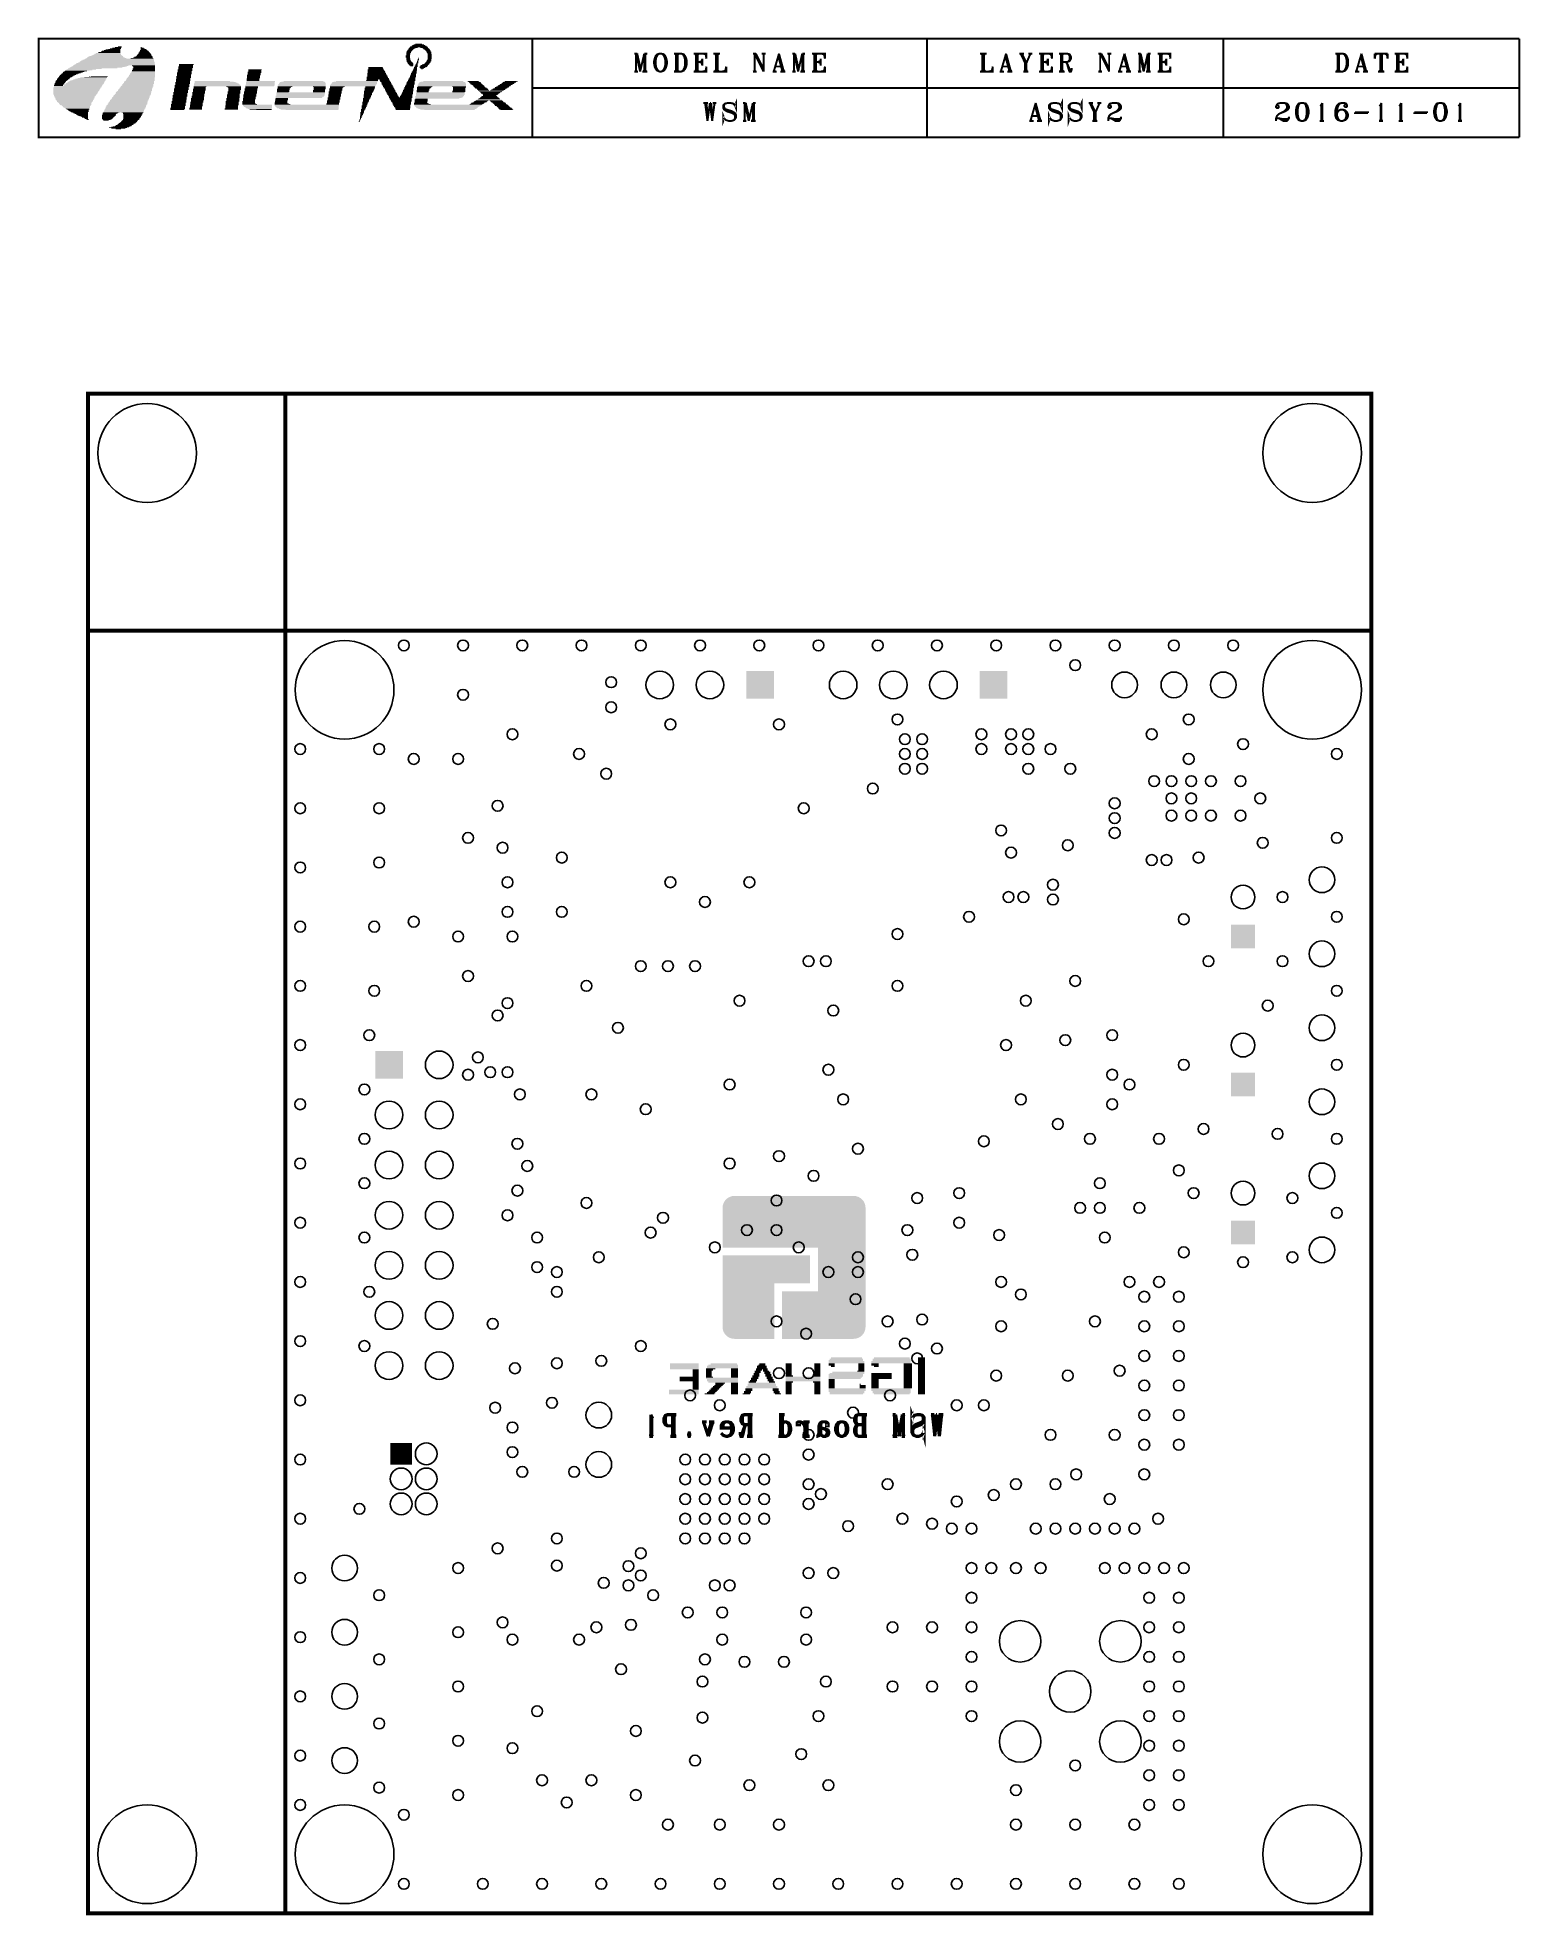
# Model space of a CAD drawing. Extents: x -2.6 to 72.5, y -0.1 to 95.
import ezdxf

# ---------------------------------------------------------------- set-up
doc = ezdxf.new("R2010")
doc.units = 0
doc.layers.get('0').update_dxf_attribs({"linetype": 'CONTINUOUS'})
doc.layers.add('03_ASSY2_GBR', color=1, linetype='CONTINUOUS')

# ---------------------------------------------------------------- blocks, each defined once
blk = doc.blocks.new('ROUND_9')
blk.add_circle((0, 0), 0.7)
blk = doc.blocks.new('SQUARE_12')
blk.add_solid([(0.6, 0.6), (0.6, -0.6), (-0.6, 0.6), (-0.6, -0.6)])
blk = doc.blocks.new('ROUND_13')
blk.add_circle((0, 0), 0.6)
blk = doc.blocks.new('ROUND_129')
blk.add_circle((0, 0), 0.65)
blk = doc.blocks.new('ROUND_139')
blk.add_circle((0, 0), 0.275)
blk = doc.blocks.new('ROUND_140')
blk.add_circle((0, 0), 2.5)
blk = doc.blocks.new('SQUARE_141')
blk.add_solid([(0.55, 0.55), (0.55, -0.55), (-0.55, 0.55), (-0.55, -0.55)])
blk = doc.blocks.new('ROUND_142')
blk.add_circle((0, 0), 0.55)
blk = doc.blocks.new('SQUARE_143')
blk.add_solid([(0.7, 0.7), (0.7, -0.7), (-0.7, 0.7), (-0.7, -0.7)])
blk = doc.blocks.new('ROUND_144')
blk.add_circle((0, 0), 1.05)

msp = doc.modelspace()

# ---------------------------------------------------------------- linework, layer by layer
at = {"layer": '03_ASSY2_GBR'}
for points, const_width in [([(22.5, 95), (-2.5, 95), (-2.5, 90), (22.5, 90)], 0.1), ([(22.5, 95), (72.5, 95)], 0.1), ([(22.5, 95), (22.5, 90)], 0.1), ([(27.675, 94.235), (27.818, 94.235)], 0.1), ([(27.701, 94.235), (27.76, 94.205)], 0.1), ([(27.76, 94.235), (27.76, 93.371)], 0.1), ([(27.76, 94.235), (27.968, 93.326)], 0.1), ([(27.792, 94.235), (27.968, 93.462)], 0.1), ([(27.818, 94.235), (27.994, 93.462)], 0.1), ([(28.176, 94.235), (27.968, 93.326)], 0.1), ([(28.176, 94.235), (28.176, 93.326)], 0.1), ([(28.176, 94.235), (28.325, 94.235)], 0.1), ([(28.202, 94.205), (28.202, 93.371)], 0.1), ([(28.234, 94.235), (28.234, 93.326)], 0.1), ([(28.26, 94.235), (28.234, 94.159)], 0.1), ([(28.293, 94.235), (28.234, 94.205)], 0.1), ([(28.955, 94.235), (28.838, 94.205), (28.753, 94.114), (28.714, 94.023), (28.675, 93.856), (28.675, 93.72), (28.714, 93.538), (28.753, 93.462), (28.838, 93.371), (28.955, 93.326), (29.039, 93.326), (29.163, 93.371), (29.241, 93.462), (29.28, 93.538), (29.325, 93.72), (29.325, 93.856), (29.28, 94.023), (29.241, 94.114), (29.163, 94.205), (29.039, 94.235), (28.955, 94.235)], 0.1), ([(28.955, 94.235), (28.877, 94.205), (28.792, 94.068), (28.753, 93.902), (28.753, 93.674), (28.792, 93.508), (28.877, 93.371), (28.955, 93.326)], 0.1), ([(29.039, 93.326), (29.117, 93.371), (29.202, 93.508), (29.241, 93.674), (29.241, 93.902), (29.202, 94.068), (29.117, 94.205), (29.039, 94.235)], 0.1), ([(29.675, 94.235), (30.052, 94.235), (30.169, 94.205), (30.247, 94.114), (30.286, 94.023), (30.325, 93.902), (30.325, 93.674), (30.286, 93.538), (30.247, 93.462), (30.169, 93.371), (30.052, 93.326), (29.675, 93.326)], 0.1), ([(29.708, 94.235), (29.786, 94.205)], 0.1), ([(29.747, 94.235), (29.786, 94.159)], 0.1), ([(29.786, 94.235), (29.786, 93.326)], 0.1), ([(29.825, 94.205), (29.825, 93.371)], 0.1), ([(29.864, 94.235), (29.864, 93.326)], 0.1), ([(29.903, 94.235), (29.864, 94.159)], 0.1), ([(29.942, 94.235), (29.864, 94.205)], 0.1), ([(30.052, 94.235), (30.13, 94.205), (30.208, 94.068), (30.247, 93.902), (30.247, 93.674), (30.208, 93.508), (30.13, 93.371), (30.052, 93.326)], 0.1), ([(30.675, 94.235), (31.325, 94.235), (31.325, 93.977)], 0.1), ([(30.714, 94.235), (30.792, 94.205)], 0.1), ([(30.753, 94.235), (30.792, 94.159)], 0.1), ([(30.792, 94.235), (30.792, 93.326)], 0.1), ([(30.831, 94.205), (30.831, 93.371)], 0.1), ([(30.877, 94.235), (30.877, 93.326)], 0.1), ([(30.916, 94.235), (30.877, 94.159)], 0.1), ([(30.955, 94.235), (30.877, 94.205)], 0.1), ([(31.117, 94.235), (31.325, 94.205)], 0.1), ([(31.202, 94.235), (31.325, 94.159)], 0.1), ([(31.241, 94.235), (31.325, 94.114)], 0.1), ([(31.28, 94.235), (31.325, 93.977)], 0.1), ([(31.675, 94.235), (32.02, 94.235)], 0.1), ([(31.714, 94.235), (31.805, 94.205)], 0.1), ([(31.76, 94.235), (31.805, 94.159)], 0.1), ([(31.805, 94.235), (31.805, 93.326)], 0.1), ([(31.844, 94.205), (31.844, 93.371)], 0.1), ([(31.89, 94.235), (31.89, 93.326)], 0.1), ([(31.935, 94.235), (31.89, 94.159)], 0.1), ([(31.974, 94.235), (31.89, 94.205)], 0.1), ([(33.675, 94.235), (33.831, 94.235)], 0.1), ([(33.701, 94.235), (33.766, 94.205)], 0.1), ([(33.766, 94.235), (33.766, 93.371)], 0.1), ([(33.766, 94.235), (34.221, 93.326)], 0.1), ([(33.805, 94.235), (34.189, 93.462)], 0.1), ([(33.831, 94.235), (34.221, 93.462)], 0.1), ([(34.13, 94.235), (34.325, 94.235)], 0.1), ([(34.163, 94.235), (34.221, 94.205)], 0.1), ([(34.293, 94.235), (34.221, 94.205)], 0.1), ([(34.221, 94.205), (34.221, 93.326)], 0.1), ([(35, 94.235), (34.747, 93.371)], 0.1), ([(35, 94.235), (35.247, 93.326)], 0.1), ([(35.675, 94.235), (35.818, 94.235)], 0.1), ([(35.701, 94.235), (35.76, 94.205)], 0.1), ([(35.76, 94.235), (35.76, 93.371)], 0.1), ([(35.76, 94.235), (35.968, 93.326)], 0.1), ([(35.792, 94.235), (35.968, 93.462)], 0.1), ([(35.818, 94.235), (35.994, 93.462)], 0.1), ([(36.176, 94.235), (35.968, 93.326)], 0.1), ([(36.176, 94.235), (36.176, 93.326)], 0.1), ([(36.176, 94.235), (36.325, 94.235)], 0.1), ([(36.202, 94.205), (36.202, 93.371)], 0.1), ([(36.234, 94.235), (36.234, 93.326)], 0.1), ([(36.26, 94.235), (36.234, 94.159)], 0.1), ([(36.293, 94.235), (36.234, 94.205)], 0.1), ([(36.675, 94.235), (37.325, 94.235), (37.325, 93.977)], 0.1), ([(36.714, 94.235), (36.792, 94.205)], 0.1), ([(36.753, 94.235), (36.792, 94.159)], 0.1), ([(36.792, 94.235), (36.792, 93.326)], 0.1), ([(36.831, 94.205), (36.831, 93.371)], 0.1), ([(36.877, 94.235), (36.877, 93.326)], 0.1), ([(36.916, 94.235), (36.877, 94.159)], 0.1), ([(36.955, 94.235), (36.877, 94.205)], 0.1), ([(37.117, 94.235), (37.325, 94.205)], 0.1), ([(37.202, 94.235), (37.325, 94.159)], 0.1), ([(37.241, 94.235), (37.325, 94.114)], 0.1), ([(37.28, 94.235), (37.325, 93.977)], 0.1), ([(42.5, 95), (42.5, 90)], 0.1), ([(45.175, 94.235), (45.52, 94.235)], 0.1), ([(45.214, 94.235), (45.305, 94.205)], 0.1), ([(45.26, 94.235), (45.305, 94.159)], 0.1), ([(45.305, 94.235), (45.305, 93.326)], 0.1), ([(45.344, 94.205), (45.344, 93.371)], 0.1), ([(45.39, 94.235), (45.39, 93.326)], 0.1), ([(45.435, 94.235), (45.39, 94.159)], 0.1), ([(45.474, 94.235), (45.39, 94.205)], 0.1), ([(46.5, 94.235), (46.247, 93.371)], 0.1), ([(46.5, 94.235), (46.747, 93.326)], 0.1), ([(47.175, 94.235), (47.403, 94.235)], 0.1), ([(47.208, 94.235), (47.273, 94.205)], 0.1), ([(47.24, 94.235), (47.461, 93.765), (47.461, 93.326)], 0.1), ([(47.273, 94.235), (47.494, 93.765), (47.494, 93.371)], 0.1), ([(47.299, 94.235), (47.533, 93.765), (47.533, 93.326)], 0.1), ([(47.37, 94.235), (47.299, 94.205)], 0.1), ([(47.721, 94.205), (47.533, 93.765)], 0.1), ([(47.624, 94.235), (47.825, 94.235)], 0.1), ([(47.663, 94.235), (47.721, 94.205)], 0.1), ([(47.786, 94.235), (47.721, 94.205)], 0.1), ([(48.175, 94.235), (48.825, 94.235), (48.825, 93.977)], 0.1), ([(48.214, 94.235), (48.292, 94.205)], 0.1), ([(48.253, 94.235), (48.292, 94.159)], 0.1), ([(48.292, 94.235), (48.292, 93.326)], 0.1), ([(48.331, 94.205), (48.331, 93.371)], 0.1), ([(48.377, 94.235), (48.377, 93.326)], 0.1), ([(48.416, 94.235), (48.377, 94.159)], 0.1), ([(48.455, 94.235), (48.377, 94.205)], 0.1), ([(48.617, 94.235), (48.825, 94.205)], 0.1), ([(48.702, 94.235), (48.825, 94.159)], 0.1), ([(48.741, 94.235), (48.825, 94.114)], 0.1), ([(48.78, 94.235), (48.825, 93.977)], 0.1), ([(49.175, 94.235), (49.604, 94.235), (49.715, 94.205), (49.747, 94.159), (49.786, 94.068), (49.786, 93.977), (49.747, 93.902), (49.715, 93.856), (49.604, 93.811), (49.351, 93.811)], 0.1), ([(49.208, 94.235), (49.279, 94.205)], 0.1), ([(49.247, 94.235), (49.279, 94.159)], 0.1), ([(49.279, 94.235), (49.279, 93.326)], 0.1), ([(49.318, 94.205), (49.318, 93.371)], 0.1), ([(49.351, 94.235), (49.351, 93.326)], 0.1), ([(49.39, 94.235), (49.351, 94.159)], 0.1), ([(49.422, 94.235), (49.351, 94.205)], 0.1), ([(49.604, 94.235), (49.676, 94.205), (49.715, 94.114), (49.715, 93.932), (49.676, 93.856), (49.604, 93.811)], 0.1), ([(49.715, 94.159), (49.747, 94.068), (49.747, 93.977), (49.715, 93.902)], 0.1), ([(51.175, 94.235), (51.331, 94.235)], 0.1), ([(51.201, 94.235), (51.266, 94.205)], 0.1), ([(51.266, 94.235), (51.266, 93.371)], 0.1), ([(51.266, 94.235), (51.721, 93.326)], 0.1), ([(51.305, 94.235), (51.689, 93.462)], 0.1), ([(51.331, 94.235), (51.721, 93.462)], 0.1), ([(51.63, 94.235), (51.825, 94.235)], 0.1), ([(51.663, 94.235), (51.721, 94.205)], 0.1), ([(51.793, 94.235), (51.721, 94.205)], 0.1), ([(51.721, 94.205), (51.721, 93.326)], 0.1), ([(52.5, 94.235), (52.247, 93.371)], 0.1), ([(52.5, 94.235), (52.747, 93.326)], 0.1), ([(53.175, 94.235), (53.318, 94.235)], 0.1), ([(53.201, 94.235), (53.26, 94.205)], 0.1), ([(53.26, 94.235), (53.26, 93.371)], 0.1), ([(53.26, 94.235), (53.468, 93.326)], 0.1), ([(53.292, 94.235), (53.468, 93.462)], 0.1), ([(53.318, 94.235), (53.494, 93.462)], 0.1), ([(53.676, 94.235), (53.468, 93.326)], 0.1), ([(53.676, 94.235), (53.676, 93.326)], 0.1), ([(53.676, 94.235), (53.825, 94.235)], 0.1), ([(53.702, 94.205), (53.702, 93.371)], 0.1), ([(53.734, 94.235), (53.734, 93.326)], 0.1), ([(53.76, 94.235), (53.734, 94.159)], 0.1), ([(53.793, 94.235), (53.734, 94.205)], 0.1), ([(54.175, 94.235), (54.825, 94.235), (54.825, 93.977)], 0.1), ([(54.214, 94.235), (54.292, 94.205)], 0.1), ([(54.253, 94.235), (54.292, 94.159)], 0.1), ([(54.292, 94.235), (54.292, 93.326)], 0.1), ([(54.331, 94.205), (54.331, 93.371)], 0.1), ([(54.377, 94.235), (54.377, 93.326)], 0.1), ([(54.416, 94.235), (54.377, 94.159)], 0.1), ([(54.455, 94.235), (54.377, 94.205)], 0.1), ([(54.617, 94.235), (54.825, 94.205)], 0.1), ([(54.702, 94.235), (54.825, 94.159)], 0.1), ([(54.741, 94.235), (54.825, 94.114)], 0.1), ([(54.78, 94.235), (54.825, 93.977)], 0.1), ([(57.5, 95), (57.5, 90)], 0.1), ([(63.175, 94.235), (63.552, 94.235), (63.669, 94.205), (63.747, 94.114), (63.786, 94.023), (63.825, 93.902), (63.825, 93.674), (63.786, 93.538), (63.747, 93.462), (63.669, 93.371), (63.552, 93.326), (63.175, 93.326)], 0.1), ([(63.208, 94.235), (63.286, 94.205)], 0.1), ([(63.247, 94.235), (63.286, 94.159)], 0.1), ([(63.286, 94.235), (63.286, 93.326)], 0.1), ([(63.325, 94.205), (63.325, 93.371)], 0.1), ([(63.364, 94.235), (63.364, 93.326)], 0.1), ([(63.403, 94.235), (63.364, 94.159)], 0.1), ([(63.442, 94.235), (63.364, 94.205)], 0.1), ([(63.552, 94.235), (63.63, 94.205), (63.708, 94.068), (63.747, 93.902), (63.747, 93.674), (63.708, 93.508), (63.63, 93.371), (63.552, 93.326)], 0.1), ([(64.5, 94.235), (64.247, 93.371)], 0.1), ([(64.5, 94.235), (64.747, 93.326)], 0.1), ([(65.175, 94.235), (65.175, 93.977)], 0.1), ([(65.175, 94.235), (65.825, 94.235)], 0.1), ([(65.214, 94.235), (65.175, 93.977)], 0.1), ([(65.253, 94.235), (65.175, 94.114)], 0.1), ([(65.292, 94.235), (65.175, 94.159)], 0.1), ([(65.376, 94.235), (65.175, 94.205)], 0.1), ([(65.454, 94.235), (65.454, 93.326)], 0.1), ([(65.5, 94.205), (65.5, 93.371)], 0.1), ([(65.539, 94.235), (65.539, 93.326)], 0.1), ([(65.617, 94.235), (65.825, 94.205)], 0.1), ([(65.702, 94.235), (65.825, 94.159)], 0.1), ([(65.741, 94.235), (65.825, 94.114)], 0.1), ([(65.78, 94.235), (65.825, 93.977)], 0.1), ([(65.825, 94.235), (65.825, 93.977)], 0.1), ([(66.175, 94.235), (66.825, 94.235), (66.825, 93.977)], 0.1), ([(66.214, 94.235), (66.292, 94.205)], 0.1), ([(66.253, 94.235), (66.292, 94.159)], 0.1), ([(66.292, 94.235), (66.292, 93.326)], 0.1), ([(66.331, 94.205), (66.331, 93.371)], 0.1), ([(66.377, 94.235), (66.377, 93.326)], 0.1), ([(66.416, 94.235), (66.377, 94.159)], 0.1), ([(66.455, 94.235), (66.377, 94.205)], 0.1), ([(66.617, 94.235), (66.825, 94.205)], 0.1), ([(66.702, 94.235), (66.825, 94.159)], 0.1), ([(66.741, 94.235), (66.825, 94.114)], 0.1), ([(66.78, 94.235), (66.825, 93.977)], 0.1), ([(72.5, 95), (72.5, 90)], 0.1), ([(27.675, 93.326), (27.851, 93.326)], 0.1), ([(27.76, 93.371), (27.701, 93.326)], 0.1), ([(27.76, 93.371), (27.818, 93.326)], 0.1), ([(28.085, 93.326), (28.325, 93.326)], 0.1), ([(28.176, 93.371), (28.117, 93.326)], 0.1), ([(28.176, 93.417), (28.143, 93.326)], 0.1), ([(28.234, 93.417), (28.26, 93.326)], 0.1), ([(28.234, 93.371), (28.293, 93.326)], 0.1), ([(28.792, 94.114), (28.753, 94.023), (28.714, 93.902), (28.714, 93.674), (28.753, 93.538), (28.792, 93.462)], 0.1), ([(29.202, 93.462), (29.241, 93.538), (29.28, 93.674), (29.28, 93.902), (29.241, 94.023), (29.202, 94.114)], 0.1), ([(29.786, 93.371), (29.708, 93.326)], 0.1), ([(29.786, 93.417), (29.747, 93.326)], 0.1), ([(29.864, 93.417), (29.903, 93.326)], 0.1), ([(29.864, 93.371), (29.942, 93.326)], 0.1), ([(30.208, 94.114), (30.247, 94.023), (30.286, 93.902), (30.286, 93.674), (30.247, 93.538), (30.208, 93.462)], 0.1), ([(30.675, 93.326), (31.325, 93.326), (31.325, 93.583)], 0.1), ([(30.792, 93.371), (30.714, 93.326)], 0.1), ([(30.792, 93.417), (30.753, 93.326)], 0.1), ([(31.117, 93.856), (30.955, 93.811), (31.117, 93.765)], 0.1), ([(30.877, 93.811), (31.117, 93.811)], 0.1), ([(30.877, 93.417), (30.916, 93.326)], 0.1), ([(30.877, 93.371), (30.955, 93.326)], 0.1), ([(31.117, 93.902), (31.039, 93.811), (31.117, 93.72)], 0.1), ([(31.117, 93.977), (31.078, 93.811), (31.117, 93.629)], 0.1), ([(31.117, 93.977), (31.117, 93.629)], 0.1), ([(31.117, 93.326), (31.325, 93.371)], 0.1), ([(31.202, 93.326), (31.325, 93.417)], 0.1), ([(31.241, 93.326), (31.325, 93.462)], 0.1), ([(31.28, 93.326), (31.325, 93.583)], 0.1), ([(31.675, 93.326), (32.325, 93.326), (32.325, 93.583)], 0.1), ([(31.805, 93.371), (31.714, 93.326)], 0.1), ([(31.805, 93.417), (31.76, 93.326)], 0.1), ([(31.89, 93.417), (31.935, 93.326)], 0.1), ([(31.89, 93.371), (31.974, 93.326)], 0.1), ([(32.104, 93.326), (32.325, 93.371)], 0.1), ([(32.188, 93.326), (32.325, 93.417)], 0.1), ([(32.234, 93.326), (32.325, 93.462)], 0.1), ([(32.28, 93.326), (32.325, 93.583)], 0.1), ([(33.675, 93.326), (33.864, 93.326)], 0.1), ([(33.766, 93.371), (33.701, 93.326)], 0.1), ([(33.766, 93.371), (33.831, 93.326)], 0.1), ([(34.675, 93.326), (34.89, 93.326)], 0.1), ([(34.747, 93.371), (34.708, 93.326)], 0.1), ([(34.747, 93.371), (34.818, 93.326)], 0.1), ([(34.818, 93.583), (35.143, 93.583)], 0.1), ([(34.961, 94.114), (35.176, 93.326)], 0.1), ([(35, 94.114), (35.215, 93.326)], 0.1), ([(35.072, 93.326), (35.325, 93.326)], 0.1), ([(35.176, 93.371), (35.104, 93.326)], 0.1), ([(35.176, 93.417), (35.143, 93.326)], 0.1), ([(35.215, 93.417), (35.286, 93.326)], 0.1), ([(35.675, 93.326), (35.851, 93.326)], 0.1), ([(35.76, 93.371), (35.701, 93.326)], 0.1), ([(35.76, 93.371), (35.818, 93.326)], 0.1), ([(36.085, 93.326), (36.325, 93.326)], 0.1), ([(36.176, 93.371), (36.117, 93.326)], 0.1), ([(36.176, 93.417), (36.143, 93.326)], 0.1), ([(36.234, 93.417), (36.26, 93.326)], 0.1), ([(36.234, 93.371), (36.293, 93.326)], 0.1), ([(36.675, 93.326), (37.325, 93.326), (37.325, 93.583)], 0.1), ([(36.792, 93.371), (36.714, 93.326)], 0.1), ([(36.792, 93.417), (36.753, 93.326)], 0.1), ([(37.117, 93.856), (36.955, 93.811), (37.117, 93.765)], 0.1), ([(36.877, 93.811), (37.117, 93.811)], 0.1), ([(36.877, 93.417), (36.916, 93.326)], 0.1), ([(36.877, 93.371), (36.955, 93.326)], 0.1), ([(37.117, 93.902), (37.039, 93.811), (37.117, 93.72)], 0.1), ([(37.117, 93.977), (37.078, 93.811), (37.117, 93.629)], 0.1), ([(37.117, 93.977), (37.117, 93.629)], 0.1), ([(37.117, 93.326), (37.325, 93.371)], 0.1), ([(37.202, 93.326), (37.325, 93.417)], 0.1), ([(37.241, 93.326), (37.325, 93.462)], 0.1), ([(37.28, 93.326), (37.325, 93.583)], 0.1), ([(45.175, 93.326), (45.825, 93.326), (45.825, 93.583)], 0.1), ([(45.305, 93.371), (45.214, 93.326)], 0.1), ([(45.305, 93.417), (45.26, 93.326)], 0.1), ([(45.39, 93.417), (45.435, 93.326)], 0.1), ([(45.39, 93.371), (45.474, 93.326)], 0.1), ([(45.604, 93.326), (45.825, 93.371)], 0.1), ([(45.689, 93.326), (45.825, 93.417)], 0.1), ([(45.734, 93.326), (45.825, 93.462)], 0.1), ([(45.78, 93.326), (45.825, 93.583)], 0.1), ([(46.175, 93.326), (46.39, 93.326)], 0.1), ([(46.247, 93.371), (46.208, 93.326)], 0.1), ([(46.247, 93.371), (46.318, 93.326)], 0.1), ([(46.318, 93.583), (46.643, 93.583)], 0.1), ([(46.461, 94.114), (46.676, 93.326)], 0.1), ([(46.5, 94.114), (46.715, 93.326)], 0.1), ([(46.572, 93.326), (46.825, 93.326)], 0.1), ([(46.676, 93.371), (46.604, 93.326)], 0.1), ([(46.676, 93.417), (46.643, 93.326)], 0.1), ([(46.715, 93.417), (46.786, 93.326)], 0.1), ([(47.37, 93.326), (47.624, 93.326)], 0.1), ([(47.461, 93.371), (47.403, 93.326)], 0.1), ([(47.461, 93.417), (47.429, 93.326)], 0.1), ([(47.533, 93.417), (47.559, 93.326)], 0.1), ([(47.533, 93.371), (47.591, 93.326)], 0.1), ([(48.175, 93.326), (48.825, 93.326), (48.825, 93.583)], 0.1), ([(48.292, 93.371), (48.214, 93.326)], 0.1), ([(48.292, 93.417), (48.253, 93.326)], 0.1), ([(48.617, 93.856), (48.455, 93.811), (48.617, 93.765)], 0.1), ([(48.377, 93.811), (48.617, 93.811)], 0.1), ([(48.377, 93.417), (48.416, 93.326)], 0.1), ([(48.377, 93.371), (48.455, 93.326)], 0.1), ([(48.617, 93.902), (48.539, 93.811), (48.617, 93.72)], 0.1), ([(48.617, 93.977), (48.578, 93.811), (48.617, 93.629)], 0.1), ([(48.617, 93.977), (48.617, 93.629)], 0.1), ([(48.617, 93.326), (48.825, 93.371)], 0.1), ([(48.702, 93.326), (48.825, 93.417)], 0.1), ([(48.741, 93.326), (48.825, 93.462)], 0.1), ([(48.78, 93.326), (48.825, 93.583)], 0.1), ([(49.175, 93.326), (49.461, 93.326)], 0.1), ([(49.279, 93.371), (49.208, 93.326)], 0.1), ([(49.279, 93.417), (49.247, 93.326)], 0.1), ([(49.351, 93.417), (49.39, 93.326)], 0.1), ([(49.351, 93.371), (49.422, 93.326)], 0.1), ([(49.494, 93.811), (49.572, 93.765), (49.604, 93.674), (49.676, 93.417), (49.715, 93.326), (49.786, 93.326), (49.825, 93.417), (49.825, 93.508)], 0.1), ([(49.572, 93.765), (49.604, 93.72), (49.715, 93.462), (49.747, 93.417), (49.786, 93.417), (49.825, 93.462)], 0.1), ([(49.676, 93.508), (49.715, 93.417), (49.747, 93.371), (49.786, 93.371)], 0.1), ([(51.175, 93.326), (51.364, 93.326)], 0.1), ([(51.266, 93.371), (51.201, 93.326)], 0.1), ([(51.266, 93.371), (51.331, 93.326)], 0.1), ([(52.175, 93.326), (52.39, 93.326)], 0.1), ([(52.247, 93.371), (52.208, 93.326)], 0.1), ([(52.247, 93.371), (52.318, 93.326)], 0.1), ([(52.318, 93.583), (52.643, 93.583)], 0.1), ([(52.461, 94.114), (52.676, 93.326)], 0.1), ([(52.5, 94.114), (52.715, 93.326)], 0.1), ([(52.572, 93.326), (52.825, 93.326)], 0.1), ([(52.676, 93.371), (52.604, 93.326)], 0.1), ([(52.676, 93.417), (52.643, 93.326)], 0.1), ([(52.715, 93.417), (52.786, 93.326)], 0.1), ([(53.175, 93.326), (53.351, 93.326)], 0.1), ([(53.26, 93.371), (53.201, 93.326)], 0.1), ([(53.26, 93.371), (53.318, 93.326)], 0.1), ([(53.585, 93.326), (53.825, 93.326)], 0.1), ([(53.676, 93.371), (53.617, 93.326)], 0.1), ([(53.676, 93.417), (53.643, 93.326)], 0.1), ([(53.734, 93.417), (53.76, 93.326)], 0.1), ([(53.734, 93.371), (53.793, 93.326)], 0.1), ([(54.175, 93.326), (54.825, 93.326), (54.825, 93.583)], 0.1), ([(54.292, 93.371), (54.214, 93.326)], 0.1), ([(54.292, 93.417), (54.253, 93.326)], 0.1), ([(54.617, 93.856), (54.455, 93.811), (54.617, 93.765)], 0.1), ([(54.377, 93.811), (54.617, 93.811)], 0.1), ([(54.377, 93.417), (54.416, 93.326)], 0.1), ([(54.377, 93.371), (54.455, 93.326)], 0.1), ([(54.617, 93.902), (54.539, 93.811), (54.617, 93.72)], 0.1), ([(54.617, 93.977), (54.578, 93.811), (54.617, 93.629)], 0.1), ([(54.617, 93.977), (54.617, 93.629)], 0.1), ([(54.617, 93.326), (54.825, 93.371)], 0.1), ([(54.702, 93.326), (54.825, 93.417)], 0.1), ([(54.741, 93.326), (54.825, 93.462)], 0.1), ([(54.78, 93.326), (54.825, 93.583)], 0.1), ([(63.286, 93.371), (63.208, 93.326)], 0.1), ([(63.286, 93.417), (63.247, 93.326)], 0.1), ([(63.364, 93.417), (63.403, 93.326)], 0.1), ([(63.364, 93.371), (63.442, 93.326)], 0.1), ([(63.708, 94.114), (63.747, 94.023), (63.786, 93.902), (63.786, 93.674), (63.747, 93.538), (63.708, 93.462)], 0.1), ([(64.175, 93.326), (64.39, 93.326)], 0.1), ([(64.247, 93.371), (64.207, 93.326)], 0.1), ([(64.247, 93.371), (64.318, 93.326)], 0.1), ([(64.318, 93.583), (64.643, 93.583)], 0.1), ([(64.461, 94.114), (64.676, 93.326)], 0.1), ([(64.5, 94.114), (64.715, 93.326)], 0.1), ([(64.572, 93.326), (64.825, 93.326)], 0.1), ([(64.676, 93.371), (64.604, 93.326)], 0.1), ([(64.676, 93.417), (64.643, 93.326)], 0.1), ([(64.715, 93.417), (64.786, 93.326)], 0.1), ([(65.338, 93.326), (65.656, 93.326)], 0.1), ([(65.454, 93.371), (65.376, 93.326)], 0.1), ([(65.454, 93.417), (65.415, 93.326)], 0.1), ([(65.539, 93.417), (65.578, 93.326)], 0.1), ([(65.539, 93.371), (65.617, 93.326)], 0.1), ([(66.175, 93.326), (66.825, 93.326), (66.825, 93.583)], 0.1), ([(66.292, 93.371), (66.214, 93.326)], 0.1), ([(66.292, 93.417), (66.253, 93.326)], 0.1), ([(66.617, 93.856), (66.455, 93.811), (66.617, 93.765)], 0.1), ([(66.377, 93.811), (66.617, 93.811)], 0.1), ([(66.377, 93.417), (66.416, 93.326)], 0.1), ([(66.377, 93.371), (66.455, 93.326)], 0.1), ([(66.617, 93.902), (66.539, 93.811), (66.617, 93.72)], 0.1), ([(66.617, 93.977), (66.578, 93.811), (66.617, 93.629)], 0.1), ([(66.617, 93.977), (66.617, 93.629)], 0.1), ([(66.617, 93.326), (66.825, 93.371)], 0.1), ([(66.702, 93.326), (66.825, 93.417)], 0.1), ([(66.741, 93.326), (66.825, 93.462)], 0.1), ([(66.78, 93.326), (66.825, 93.583)], 0.1), ([(22.5, 92.5), (72.5, 92.5)], 0.1), ([(31.175, 91.735), (31.409, 91.735)], 0.1), ([(31.201, 91.735), (31.292, 91.705)], 0.1), ([(31.234, 91.735), (31.292, 91.659)], 0.1), ([(31.26, 91.735), (31.377, 90.826)], 0.1), ([(31.292, 91.735), (31.377, 91.038), (31.377, 90.826)], 0.1), ([(31.318, 91.735), (31.409, 91.038)], 0.1), ([(31.351, 91.735), (31.318, 91.659)], 0.1), ([(31.377, 91.735), (31.318, 91.705)], 0.1), ([(31.5, 91.735), (31.409, 91.038), (31.377, 90.826)], 0.1), ([(31.5, 91.735), (31.617, 90.826)], 0.1), ([(31.5, 91.735), (31.559, 91.735)], 0.1), ([(31.526, 91.735), (31.617, 91.038), (31.617, 90.826)], 0.1), ([(31.559, 91.735), (31.643, 91.038)], 0.1), ([(31.734, 91.705), (31.643, 91.038), (31.617, 90.826)], 0.1), ([(31.643, 91.735), (31.825, 91.735)], 0.1), ([(31.676, 91.735), (31.734, 91.705)], 0.1), ([(31.793, 91.735), (31.734, 91.705)], 0.1), ([(32.773, 91.614), (32.825, 91.735), (32.825, 91.477), (32.773, 91.614), (32.682, 91.705), (32.539, 91.735), (32.403, 91.735), (32.266, 91.705), (32.175, 91.614), (32.175, 91.477), (32.221, 91.402), (32.357, 91.311), (32.636, 91.22), (32.728, 91.174), (32.773, 91.083), (32.773, 90.962), (32.728, 90.871)], 0.1), ([(32.266, 91.705), (32.221, 91.614), (32.221, 91.523), (32.266, 91.432), (32.357, 91.402), (32.636, 91.311), (32.773, 91.22), (32.825, 91.129), (32.825, 91.008), (32.773, 90.917), (32.728, 90.871), (32.591, 90.826), (32.448, 90.826), (32.312, 90.871), (32.221, 90.962), (32.175, 91.083), (32.175, 90.826), (32.221, 90.962)], 0.1), ([(32.221, 91.477), (32.266, 91.402), (32.357, 91.356), (32.636, 91.265), (32.728, 91.22), (32.773, 91.129)], 0.1), ([(33.175, 91.735), (33.318, 91.735)], 0.1), ([(33.201, 91.735), (33.26, 91.705)], 0.1), ([(33.26, 91.735), (33.26, 90.871)], 0.1), ([(33.26, 91.735), (33.468, 90.826)], 0.1), ([(33.292, 91.735), (33.468, 90.962)], 0.1), ([(33.318, 91.735), (33.494, 90.962)], 0.1), ([(33.676, 91.735), (33.468, 90.826)], 0.1), ([(33.676, 91.735), (33.676, 90.826)], 0.1), ([(33.676, 91.735), (33.825, 91.735)], 0.1), ([(33.702, 91.705), (33.702, 90.871)], 0.1), ([(33.734, 91.735), (33.734, 90.826)], 0.1), ([(33.76, 91.735), (33.734, 91.659)], 0.1), ([(33.793, 91.735), (33.734, 91.705)], 0.1), ([(48, 91.735), (47.747, 90.871)], 0.1), ([(47.961, 91.614), (48.176, 90.826)], 0.1), ([(48, 91.735), (48.247, 90.826)], 0.1), ([(48, 91.614), (48.215, 90.826)], 0.1), ([(49.273, 91.614), (49.325, 91.735), (49.325, 91.477), (49.273, 91.614), (49.182, 91.705), (49.039, 91.735), (48.903, 91.735), (48.766, 91.705), (48.675, 91.614), (48.675, 91.477), (48.721, 91.402), (48.857, 91.311), (49.137, 91.22), (49.228, 91.174), (49.273, 91.083), (49.273, 90.962), (49.228, 90.871)], 0.1), ([(48.766, 91.705), (48.721, 91.614), (48.721, 91.523), (48.766, 91.432), (48.857, 91.402), (49.137, 91.311), (49.273, 91.22), (49.325, 91.129), (49.325, 91.008), (49.273, 90.917), (49.228, 90.871), (49.091, 90.826), (48.948, 90.826), (48.812, 90.871), (48.721, 90.962), (48.675, 91.083), (48.675, 90.826), (48.721, 90.962)], 0.1), ([(48.721, 91.477), (48.766, 91.402), (48.857, 91.356), (49.137, 91.265), (49.228, 91.22), (49.273, 91.129)], 0.1), ([(50.273, 91.614), (50.325, 91.735), (50.325, 91.477), (50.273, 91.614), (50.182, 91.705), (50.039, 91.735), (49.903, 91.735), (49.766, 91.705), (49.675, 91.614), (49.675, 91.477), (49.721, 91.402), (49.857, 91.311), (50.137, 91.22), (50.228, 91.174), (50.273, 91.083), (50.273, 90.962), (50.228, 90.871)], 0.1), ([(49.766, 91.705), (49.721, 91.614), (49.721, 91.523), (49.766, 91.432), (49.857, 91.402), (50.137, 91.311), (50.273, 91.22), (50.325, 91.129), (50.325, 91.008), (50.273, 90.917), (50.228, 90.871), (50.091, 90.826), (49.948, 90.826), (49.812, 90.871), (49.721, 90.962), (49.675, 91.083), (49.675, 90.826), (49.721, 90.962)], 0.1), ([(49.721, 91.477), (49.766, 91.402), (49.857, 91.356), (50.137, 91.265), (50.228, 91.22), (50.273, 91.129)], 0.1), ([(50.675, 91.735), (50.903, 91.735)], 0.1), ([(50.708, 91.735), (50.773, 91.705)], 0.1), ([(50.74, 91.735), (50.961, 91.265), (50.961, 90.826)], 0.1), ([(50.773, 91.735), (50.994, 91.265), (50.994, 90.871)], 0.1), ([(50.799, 91.735), (51.033, 91.265), (51.033, 90.826)], 0.1), ([(50.87, 91.735), (50.799, 91.705)], 0.1), ([(51.221, 91.705), (51.033, 91.265)], 0.1), ([(51.124, 91.735), (51.325, 91.735)], 0.1), ([(51.163, 91.735), (51.221, 91.705)], 0.1), ([(51.286, 91.735), (51.221, 91.705)], 0.1), ([(51.721, 91.614), (51.766, 91.614), (51.812, 91.568), (51.812, 91.523), (51.766, 91.477), (51.721, 91.477), (51.675, 91.523), (51.675, 91.568), (51.721, 91.659), (51.766, 91.705), (51.903, 91.735), (52.091, 91.735), (52.228, 91.705), (52.273, 91.659), (52.325, 91.568), (52.325, 91.477), (52.273, 91.402), (52.137, 91.311), (51.903, 91.22), (51.812, 91.174), (51.721, 91.083), (51.675, 90.962), (51.675, 90.826)], 0.1), ([(51.721, 91.568), (51.721, 91.523), (51.766, 91.523), (51.766, 91.568), (51.721, 91.568)], 0.1), ([(52.091, 91.735), (52.182, 91.705), (52.228, 91.568), (52.228, 91.477), (52.182, 91.402), (52.091, 91.311), (51.903, 91.22)], 0.1), ([(52.228, 91.659), (52.273, 91.568), (52.273, 91.477), (52.228, 91.402)], 0.1), ([(60.221, 91.614), (60.266, 91.614), (60.312, 91.568), (60.312, 91.523), (60.266, 91.477), (60.221, 91.477), (60.175, 91.523), (60.175, 91.568), (60.221, 91.659), (60.266, 91.705), (60.403, 91.735), (60.591, 91.735), (60.728, 91.705), (60.773, 91.659), (60.825, 91.568), (60.825, 91.477), (60.773, 91.402), (60.637, 91.311), (60.403, 91.22), (60.312, 91.174), (60.221, 91.083), (60.175, 90.962), (60.175, 90.826)], 0.1), ([(60.221, 91.568), (60.221, 91.523), (60.266, 91.523), (60.266, 91.568), (60.221, 91.568)], 0.1), ([(60.591, 91.735), (60.682, 91.705), (60.728, 91.568), (60.728, 91.477), (60.682, 91.402), (60.591, 91.311), (60.403, 91.22)], 0.1), ([(60.728, 91.659), (60.773, 91.568), (60.773, 91.477), (60.728, 91.402)], 0.1), ([(61.448, 91.735), (61.312, 91.705), (61.221, 91.568), (61.175, 91.356), (61.175, 91.22), (61.221, 91.008), (61.312, 90.871), (61.448, 90.826), (61.546, 90.826), (61.682, 90.871), (61.773, 91.008), (61.825, 91.22), (61.825, 91.356), (61.773, 91.568), (61.682, 91.705), (61.546, 91.735), (61.448, 91.735)], 0.1), ([(61.312, 91.659), (61.266, 91.568), (61.221, 91.402), (61.221, 91.174), (61.266, 91.008), (61.312, 90.917)], 0.1), ([(61.448, 91.735), (61.357, 91.705), (61.312, 91.614), (61.266, 91.402), (61.266, 91.174), (61.312, 90.962), (61.357, 90.871), (61.448, 90.826)], 0.1), ([(61.546, 90.826), (61.637, 90.871), (61.682, 90.962), (61.728, 91.174), (61.728, 91.402), (61.682, 91.614), (61.637, 91.705), (61.546, 91.735)], 0.1), ([(61.682, 90.917), (61.728, 91.008), (61.773, 91.174), (61.773, 91.402), (61.728, 91.568), (61.682, 91.659)], 0.1), ([(62.513, 91.735), (62.448, 91.614), (62.409, 91.568)], 0.1), ([(62.468, 91.659), (62.468, 90.826)], 0.1), ([(62.494, 91.659), (62.494, 90.871)], 0.1), ([(62.513, 91.735), (62.513, 90.826)], 0.1), ([(63.728, 91.659), (63.682, 91.659), (63.637, 91.614), (63.637, 91.568), (63.682, 91.523), (63.728, 91.523), (63.773, 91.568), (63.773, 91.614), (63.728, 91.705), (63.637, 91.735), (63.5, 91.735), (63.357, 91.705), (63.266, 91.614), (63.221, 91.523), (63.175, 91.356), (63.175, 91.083), (63.221, 90.962), (63.312, 90.871), (63.448, 90.826), (63.546, 90.826), (63.682, 90.871), (63.773, 90.962), (63.825, 91.083), (63.825, 91.129), (63.773, 91.265), (63.682, 91.356), (63.546, 91.402), (63.448, 91.402), (63.357, 91.356), (63.312, 91.311), (63.266, 91.22)], 0.1), ([(63.312, 91.614), (63.266, 91.523), (63.221, 91.356), (63.221, 91.083), (63.266, 90.962), (63.312, 90.917)], 0.1), ([(63.5, 91.735), (63.403, 91.705), (63.357, 91.659), (63.312, 91.568), (63.266, 91.402), (63.266, 91.083), (63.312, 90.962), (63.357, 90.871), (63.448, 90.826)], 0.1), ([(63.546, 90.826), (63.637, 90.871), (63.682, 90.917), (63.728, 91.038), (63.728, 91.174), (63.682, 91.311), (63.637, 91.356), (63.546, 91.402)], 0.1), ([(63.682, 91.614), (63.682, 91.568), (63.728, 91.568), (63.728, 91.614), (63.682, 91.614)], 0.1), ([(65.513, 91.735), (65.448, 91.614), (65.409, 91.568)], 0.1), ([(65.468, 91.659), (65.468, 90.826)], 0.1), ([(65.494, 91.659), (65.494, 90.871)], 0.1), ([(65.513, 91.735), (65.513, 90.826)], 0.1), ([(66.513, 91.735), (66.448, 91.614), (66.409, 91.568)], 0.1), ([(66.468, 91.659), (66.468, 90.826)], 0.1), ([(66.494, 91.659), (66.494, 90.871)], 0.1), ([(66.513, 91.735), (66.513, 90.826)], 0.1), ([(68.448, 91.735), (68.312, 91.705), (68.221, 91.568), (68.175, 91.356), (68.175, 91.22), (68.221, 91.008), (68.312, 90.871), (68.448, 90.826), (68.546, 90.826), (68.682, 90.871), (68.773, 91.008), (68.825, 91.22), (68.825, 91.356), (68.773, 91.568), (68.682, 91.705), (68.546, 91.735), (68.448, 91.735)], 0.1), ([(68.312, 91.659), (68.266, 91.568), (68.221, 91.402), (68.221, 91.174), (68.266, 91.008), (68.312, 90.917)], 0.1), ([(68.448, 91.735), (68.357, 91.705), (68.312, 91.614), (68.266, 91.402), (68.266, 91.174), (68.312, 90.962), (68.357, 90.871), (68.448, 90.826)], 0.1), ([(68.546, 90.826), (68.637, 90.871), (68.682, 90.962), (68.728, 91.174), (68.728, 91.402), (68.682, 91.614), (68.637, 91.705), (68.546, 91.735)], 0.1), ([(68.682, 90.917), (68.728, 91.008), (68.773, 91.174), (68.773, 91.402), (68.728, 91.568), (68.682, 91.659)], 0.1), ([(69.513, 91.735), (69.448, 91.614), (69.409, 91.568)], 0.1), ([(69.468, 91.659), (69.468, 90.826)], 0.1), ([(69.494, 91.659), (69.494, 90.871)], 0.1), ([(69.513, 91.735), (69.513, 90.826)], 0.1), ([(33.175, 90.826), (33.351, 90.826)], 0.1), ([(33.26, 90.871), (33.201, 90.826)], 0.1), ([(33.26, 90.871), (33.318, 90.826)], 0.1), ([(33.585, 90.826), (33.825, 90.826)], 0.1), ([(33.676, 90.871), (33.617, 90.826)], 0.1), ([(33.676, 90.917), (33.643, 90.826)], 0.1), ([(33.734, 90.917), (33.76, 90.826)], 0.1), ([(33.734, 90.871), (33.793, 90.826)], 0.1), ([(47.675, 90.826), (47.89, 90.826)], 0.1), ([(47.747, 90.871), (47.708, 90.826)], 0.1), ([(47.747, 90.871), (47.818, 90.826)], 0.1), ([(47.818, 91.083), (48.143, 91.083)], 0.1), ([(48.072, 90.826), (48.325, 90.826)], 0.1), ([(48.176, 90.871), (48.104, 90.826)], 0.1), ([(48.176, 90.917), (48.143, 90.826)], 0.1), ([(48.215, 90.917), (48.286, 90.826)], 0.1), ([(50.87, 90.826), (51.124, 90.826)], 0.1), ([(50.961, 90.871), (50.903, 90.826)], 0.1), ([(50.961, 90.917), (50.929, 90.826)], 0.1), ([(51.033, 90.917), (51.059, 90.826)], 0.1), ([(51.033, 90.871), (51.091, 90.826)], 0.1), ([(51.675, 90.917), (51.721, 90.962), (51.812, 90.962), (52.039, 90.917), (52.228, 90.917), (52.325, 90.962)], 0.1), ([(51.812, 90.962), (52.039, 90.826), (52.228, 90.826), (52.273, 90.871), (52.325, 90.962), (52.325, 91.038)], 0.1), ([(51.812, 90.962), (52.039, 90.871), (52.228, 90.871), (52.273, 90.917)], 0.1), ([(60.175, 90.917), (60.221, 90.962), (60.312, 90.962), (60.539, 90.917), (60.728, 90.917), (60.825, 90.962)], 0.1), ([(60.312, 90.962), (60.539, 90.826), (60.728, 90.826), (60.773, 90.871), (60.825, 90.962), (60.825, 91.038)], 0.1), ([(60.312, 90.962), (60.539, 90.871), (60.728, 90.871), (60.773, 90.917)], 0.1), ([(62.39, 90.826), (62.598, 90.826)], 0.1), ([(62.468, 90.871), (62.429, 90.826)], 0.1), ([(62.468, 90.917), (62.448, 90.826)], 0.1), ([(62.513, 90.917), (62.533, 90.826)], 0.1), ([(62.513, 90.871), (62.552, 90.826)], 0.1), ([(63.728, 90.962), (63.773, 91.038), (63.773, 91.174), (63.728, 91.265)], 0.1), ([(64.175, 91.265), (64.825, 91.265), (64.825, 91.22)], 0.1), ([(64.175, 91.265), (64.175, 91.22), (64.825, 91.22)], 0.1), ([(65.39, 90.826), (65.598, 90.826)], 0.1), ([(65.468, 90.871), (65.429, 90.826)], 0.1), ([(65.468, 90.917), (65.448, 90.826)], 0.1), ([(65.513, 90.917), (65.533, 90.826)], 0.1), ([(65.513, 90.871), (65.552, 90.826)], 0.1), ([(66.39, 90.826), (66.598, 90.826)], 0.1), ([(66.468, 90.871), (66.429, 90.826)], 0.1), ([(66.468, 90.917), (66.448, 90.826)], 0.1), ([(66.513, 90.917), (66.533, 90.826)], 0.1), ([(66.513, 90.871), (66.552, 90.826)], 0.1), ([(67.175, 91.265), (67.825, 91.265), (67.825, 91.22)], 0.1), ([(67.175, 91.265), (67.175, 91.22), (67.825, 91.22)], 0.1), ([(69.39, 90.826), (69.598, 90.826)], 0.1), ([(69.468, 90.871), (69.429, 90.826)], 0.1), ([(69.468, 90.917), (69.448, 90.826)], 0.1), ([(69.513, 90.917), (69.533, 90.826)], 0.1), ([(69.513, 90.871), (69.552, 90.826)], 0.1), ([(72.5, 90), (22.5, 90)], 0.1), ([(0, 0), (65, 0), (65, 77), (0, 77), (0, 0)], 0.2), ([(10, 65), (10, 77)], 0.2), ([(10, 65), (0, 65)], 0.2), ([(65, 65), (10, 65), (10, 0)], 0.2), ([(41.774, 25.13), (41.724, 25.276), (41.724, 24.965), (41.774, 25.13), (41.862, 25.239), (42, 25.276), (42.132, 25.276), (42.264, 25.239), (42.352, 25.13), (42.352, 24.965), (42.308, 24.874), (42.176, 24.764), (41.906, 24.654), (41.818, 24.599), (41.774, 24.49), (41.774, 24.343), (41.818, 24.233)], 0.16093), ([(28.507, 25.276), (28.507, 24.179)], 0.16093), ([(28.507, 25.276), (28.57, 25.13), (28.608, 25.075)], 0.16093), ([(28.526, 25.184), (28.526, 24.233)], 0.16093), ([(28.551, 25.184), (28.551, 24.179)], 0.16093), ([(29.799, 25.276), (29.36, 25.276), (29.247, 25.239), (29.215, 25.184), (29.171, 25.075), (29.171, 24.91), (29.215, 24.819), (29.247, 24.764), (29.36, 24.709), (29.617, 24.709)], 0.16093), ([(29.247, 25.184), (29.215, 25.075), (29.215, 24.91), (29.247, 24.819)], 0.16093), ([(29.36, 25.276), (29.284, 25.239), (29.247, 25.13), (29.247, 24.874), (29.284, 24.764), (29.36, 24.709)], 0.16093), ([(29.542, 25.276), (29.617, 25.239)], 0.16093), ([(29.579, 25.276), (29.617, 25.184)], 0.16093), ([(29.617, 25.276), (29.617, 24.179)], 0.16093), ([(29.655, 25.239), (29.655, 24.233)], 0.16093), ([(29.692, 25.276), (29.692, 24.179)], 0.16093), ([(29.768, 25.276), (29.692, 25.239)], 0.16093), ([(29.73, 25.276), (29.692, 25.184)], 0.16093), ([(31.341, 24.91), (31.103, 24.91)], 0.16093), ([(31.147, 24.91), (31.184, 24.874)], 0.16093), ([(31.266, 24.91), (31.184, 24.874)], 0.16093), ([(31.184, 24.874), (31.379, 24.288), (31.423, 24.179)], 0.16093), ([(31.58, 24.91), (31.379, 24.288)], 0.16093), ([(31.655, 24.91), (31.423, 24.179)], 0.16093), ([(31.617, 24.91), (31.423, 24.288)], 0.16093), ([(31.73, 24.91), (31.46, 24.91)], 0.16093), ([(31.498, 24.91), (31.58, 24.874)], 0.16093), ([(31.693, 24.91), (31.58, 24.819)], 0.16093), ([(32.602, 24.599), (32.068, 24.599), (32.068, 24.709), (32.118, 24.819), (32.169, 24.874), (32.313, 24.91), (32.407, 24.91), (32.558, 24.874), (32.652, 24.764), (32.696, 24.599), (32.696, 24.49), (32.652, 24.343), (32.558, 24.233), (32.407, 24.179), (32.313, 24.179), (32.169, 24.233), (32.068, 24.343)], 0.16093), ([(32.118, 24.654), (32.118, 24.709), (32.169, 24.819)], 0.16093), ([(32.169, 24.599), (32.169, 24.764), (32.213, 24.874), (32.313, 24.91)], 0.16093), ([(32.407, 24.91), (32.508, 24.874), (32.558, 24.819), (32.602, 24.654), (32.602, 24.435), (32.558, 24.288), (32.508, 24.233), (32.407, 24.179)], 0.16093), ([(32.602, 24.764), (32.652, 24.654), (32.652, 24.435), (32.602, 24.343)], 0.16093), ([(33.354, 24.764), (33.279, 24.709), (33.247, 24.599), (33.178, 24.288), (33.141, 24.179), (33.071, 24.179), (33.034, 24.288), (33.034, 24.398)], 0.16093), ([(33.279, 24.709), (33.247, 24.654), (33.141, 24.343), (33.109, 24.288), (33.071, 24.288), (33.034, 24.343)], 0.16093), ([(33.661, 25.276), (33.247, 25.276), (33.141, 25.239), (33.109, 25.184), (33.071, 25.075), (33.071, 24.965), (33.109, 24.874), (33.141, 24.819), (33.247, 24.764), (33.492, 24.764)], 0.16093), ([(33.141, 25.184), (33.109, 25.075), (33.109, 24.965), (33.141, 24.874)], 0.16093), ([(33.247, 25.276), (33.178, 25.239), (33.141, 25.13), (33.141, 24.91), (33.178, 24.819), (33.247, 24.764)], 0.16093), ([(33.423, 25.276), (33.492, 25.239)], 0.16093), ([(33.454, 25.276), (33.492, 25.184)], 0.16093), ([(33.492, 25.276), (33.492, 24.179)], 0.16093), ([(33.523, 25.239), (33.523, 24.233)], 0.16093), ([(33.561, 25.276), (33.561, 24.179)], 0.16093), ([(33.63, 25.276), (33.561, 25.239)], 0.16093), ([(33.592, 25.276), (33.561, 25.184)], 0.16093), ([(35.166, 25.276), (35.166, 24.179), (34.965, 24.179)], 0.16093), ([(35.279, 25.276), (35.084, 25.276), (35.084, 24.179)], 0.16093), ([(35.122, 25.239), (35.122, 24.233)], 0.16093), ([(35.241, 25.276), (35.166, 25.239)], 0.16093), ([(35.203, 25.276), (35.166, 25.184)], 0.16093), ([(35.166, 24.764), (35.203, 24.855), (35.279, 24.91), (35.36, 24.91), (35.48, 24.855), (35.555, 24.764), (35.593, 24.599), (35.593, 24.49), (35.555, 24.343), (35.48, 24.233), (35.36, 24.179), (35.279, 24.179), (35.203, 24.233), (35.166, 24.343)], 0.16093), ([(35.36, 24.91), (35.436, 24.855), (35.48, 24.819), (35.517, 24.654), (35.517, 24.435), (35.48, 24.288), (35.436, 24.233), (35.36, 24.179)], 0.16093), ([(35.517, 24.764), (35.555, 24.654), (35.555, 24.435), (35.517, 24.343)], 0.16093), ([(35.981, 24.819), (35.981, 24.874), (36.031, 24.874), (36.031, 24.764), (35.931, 24.764), (35.931, 24.874), (35.981, 24.91), (36.081, 24.91), (36.175, 24.874), (36.269, 24.764), (36.32, 24.599)], 0.16093), ([(36.558, 24.91), (36.32, 24.91), (36.32, 24.179)], 0.16093), ([(36.37, 24.874), (36.37, 24.233)], 0.16093), ([(36.42, 24.91), (36.42, 24.179)], 0.16093), ([(36.514, 24.91), (36.42, 24.874)], 0.16093), ([(36.464, 24.91), (36.42, 24.819)], 0.16093), ([(37.191, 24.91), (37.147, 24.874), (37.11, 24.764), (37.11, 24.343), (37.066, 24.233), (36.94, 24.179), (36.896, 24.179)], 0.16093), ([(37.442, 24.764), (37.442, 24.819), (37.405, 24.819), (37.405, 24.709), (37.486, 24.709), (37.486, 24.819), (37.442, 24.874), (37.361, 24.91), (37.191, 24.91), (37.11, 24.874), (37.066, 24.819), (37.028, 24.709), (37.028, 24.343), (36.984, 24.233), (36.94, 24.179)], 0.16093), ([(37.11, 24.819), (37.066, 24.709), (37.066, 24.343), (37.028, 24.233)], 0.16093), ([(38.226, 24.91), (38.358, 24.874), (38.445, 24.764), (38.489, 24.599), (38.489, 24.49), (38.445, 24.343), (38.358, 24.233), (38.226, 24.179), (38.132, 24.179), (38, 24.233), (37.912, 24.343), (37.862, 24.49), (37.862, 24.599), (37.912, 24.764), (38, 24.874), (38.132, 24.91), (38.226, 24.91)], 0.16093), ([(37.956, 24.343), (37.912, 24.435), (37.912, 24.654), (37.956, 24.764)], 0.16093), ([(38.132, 24.179), (38.044, 24.233), (38, 24.288), (37.956, 24.435), (37.956, 24.654), (38, 24.819), (38.044, 24.874), (38.132, 24.91)], 0.16093), ([(38.226, 24.91), (38.314, 24.874), (38.358, 24.819), (38.401, 24.654), (38.401, 24.435), (38.358, 24.288), (38.314, 24.233), (38.226, 24.179)], 0.16093), ([(38.401, 24.764), (38.445, 24.654), (38.445, 24.435), (38.401, 24.343)], 0.16093), ([(39.455, 25.276), (39.016, 25.276), (38.903, 25.239), (38.871, 25.184), (38.827, 25.075), (38.827, 24.965), (38.871, 24.874), (38.903, 24.819), (39.016, 24.764)], 0.16093), ([(39.273, 24.764), (39.016, 24.764), (38.903, 24.709), (38.871, 24.654), (38.827, 24.544), (38.827, 24.398), (38.871, 24.288), (38.903, 24.233), (39.016, 24.179), (39.455, 24.179)], 0.16093), ([(38.903, 25.184), (38.871, 25.075), (38.871, 24.965), (38.903, 24.874)], 0.16093), ([(39.016, 25.276), (38.94, 25.239), (38.903, 25.13), (38.903, 24.91), (38.94, 24.819), (39.016, 24.764)], 0.16093), ([(39.016, 24.764), (38.94, 24.709), (38.903, 24.599), (38.903, 24.343), (38.94, 24.233), (39.016, 24.179)], 0.16093), ([(39.198, 25.276), (39.273, 25.239)], 0.16093), ([(39.235, 25.276), (39.273, 25.184)], 0.16093), ([(39.273, 25.276), (39.273, 24.179)], 0.16093), ([(39.311, 25.239), (39.311, 24.233)], 0.16093), ([(39.348, 25.276), (39.348, 24.179)], 0.16093), ([(39.424, 25.276), (39.348, 25.239)], 0.16093), ([(39.386, 25.276), (39.348, 25.184)], 0.16093), ([(40.903, 25.276), (40.758, 25.276)], 0.16093), ([(40.79, 25.276), (40.846, 25.239)], 0.16093), ([(40.821, 25.276), (40.846, 25.184)], 0.16093), ([(40.846, 25.276), (40.846, 24.179)], 0.16093), ([(40.878, 25.239), (40.878, 24.233)], 0.16093), ([(40.903, 25.276), (41.104, 24.179)], 0.16093), ([(40.903, 25.276), (40.903, 24.179)], 0.16093), ([(41.248, 25.276), (41.079, 24.343)], 0.16093), ([(41.304, 25.276), (41.104, 24.179)], 0.16093), ([(41.273, 25.276), (41.104, 24.343)], 0.16093), ([(41.386, 25.276), (41.248, 25.276)], 0.16093), ([(41.304, 25.276), (41.304, 24.233)], 0.16093), ([(41.361, 25.276), (41.304, 25.239)], 0.16093), ([(42.264, 25.239), (42.308, 25.13), (42.308, 25.02), (42.264, 24.91), (42.176, 24.874), (41.906, 24.764), (41.774, 24.654), (41.724, 24.544), (41.724, 24.398), (41.774, 24.288), (41.818, 24.233), (41.95, 24.179), (42.088, 24.179), (42.22, 24.233), (42.308, 24.343), (42.352, 24.49), (42.352, 24.179), (42.308, 24.343)], 0.16093), ([(42.308, 24.965), (42.264, 24.874), (42.176, 24.819), (41.906, 24.709), (41.818, 24.654), (41.774, 24.544)], 0.16093), ([(42.865, 25.276), (42.69, 25.276)], 0.16093), ([(42.721, 25.276), (42.777, 25.239)], 0.16093), ([(42.834, 25.276), (42.777, 25.239)], 0.16093), ([(42.777, 25.239), (42.865, 24.435), (42.89, 24.179)], 0.16093), ([(42.947, 25.276), (42.865, 24.435)], 0.16093), ([(43.003, 25.276), (42.89, 24.179)], 0.16093), ([(42.978, 25.276), (42.89, 24.435), (42.89, 24.179)], 0.16093), ([(43.003, 25.276), (42.947, 25.276)], 0.16093), ([(43.003, 25.276), (43.091, 24.435), (43.123, 24.179)], 0.16093), ([(43.179, 25.276), (43.091, 24.435)], 0.16093), ([(43.317, 25.276), (43.091, 25.276)], 0.16093), ([(43.236, 25.276), (43.123, 24.179)], 0.16093), ([(43.204, 25.276), (43.123, 24.435), (43.123, 24.179)], 0.16093), ([(43.123, 25.276), (43.179, 25.239)], 0.16093), ([(43.148, 25.276), (43.179, 25.184)], 0.16093), ([(43.292, 25.276), (43.204, 25.239)], 0.16093), ([(43.261, 25.276), (43.204, 25.184)], 0.16093), ([(28.626, 24.179), (28.426, 24.179)], 0.16093), ([(28.507, 24.233), (28.47, 24.179)], 0.16093), ([(28.507, 24.288), (28.488, 24.179)], 0.16093), ([(28.551, 24.288), (28.57, 24.179)], 0.16093), ([(28.551, 24.233), (28.589, 24.179)], 0.16093), ([(29.799, 24.179), (29.504, 24.179)], 0.16093), ([(29.617, 24.233), (29.542, 24.179)], 0.16093), ([(29.617, 24.288), (29.579, 24.179)], 0.16093), ([(29.692, 24.288), (29.73, 24.179)], 0.16093), ([(29.692, 24.233), (29.768, 24.179)], 0.16093), ([(30.463, 24.343), (30.482, 24.288), (30.482, 24.233), (30.463, 24.179), (30.445, 24.179), (30.426, 24.233), (30.426, 24.288), (30.445, 24.343), (30.463, 24.343)], 0.16093), ([(30.463, 24.288), (30.463, 24.233), (30.445, 24.233), (30.445, 24.288), (30.463, 24.288)], 0.16093), ([(33.178, 24.398), (33.141, 24.288), (33.109, 24.233), (33.071, 24.233)], 0.16093), ([(33.661, 24.179), (33.385, 24.179)], 0.16093), ([(33.492, 24.233), (33.423, 24.179)], 0.16093), ([(33.492, 24.288), (33.454, 24.179)], 0.16093), ([(33.561, 24.288), (33.592, 24.179)], 0.16093), ([(33.561, 24.233), (33.63, 24.179)], 0.16093), ([(35.084, 24.233), (35.009, 24.179)], 0.16093), ([(35.084, 24.288), (35.047, 24.179)], 0.16093), ([(36.558, 24.179), (36.175, 24.179)], 0.16093), ([(36.32, 24.233), (36.226, 24.179)], 0.16093), ([(36.32, 24.288), (36.269, 24.179)], 0.16093), ([(36.42, 24.288), (36.464, 24.179)], 0.16093), ([(36.42, 24.233), (36.514, 24.179)], 0.16093), ([(37.11, 24.654), (37.147, 24.599), (37.361, 24.544), (37.486, 24.49), (37.524, 24.398), (37.524, 24.343), (37.486, 24.233), (37.361, 24.179), (37.235, 24.179), (37.147, 24.233), (37.11, 24.343)], 0.16093), ([(37.147, 24.599), (37.317, 24.544), (37.405, 24.49), (37.442, 24.398), (37.442, 24.343), (37.405, 24.233), (37.361, 24.179)], 0.16093), ([(37.442, 24.49), (37.486, 24.398), (37.486, 24.343), (37.442, 24.233)], 0.16093), ([(38.903, 24.654), (38.871, 24.544), (38.871, 24.398), (38.903, 24.288)], 0.16093), ([(39.273, 24.233), (39.198, 24.179)], 0.16093), ([(39.273, 24.288), (39.235, 24.179)], 0.16093), ([(39.348, 24.288), (39.386, 24.179)], 0.16093), ([(39.348, 24.233), (39.424, 24.179)], 0.16093), ([(40.991, 24.179), (40.758, 24.179)], 0.16093), ([(40.846, 24.233), (40.79, 24.179)], 0.16093), ([(40.846, 24.288), (40.821, 24.179)], 0.16093), ([(40.903, 24.288), (40.934, 24.179)], 0.16093), ([(40.903, 24.233), (40.959, 24.179)], 0.16093), ([(41.386, 24.179), (41.217, 24.179)], 0.16093), ([(41.304, 24.233), (41.248, 24.179)], 0.16093), ([(41.304, 24.233), (41.361, 24.179)], 0.16093)]:
    msp.add_lwpolyline(points, dxfattribs=dict(at, const_width=const_width))
for points in [[(0.287, 94.171128), (0.28702, 94.199946), (1.67602, 94.171128), (1.676012, 94.199946)], [(0.28702, 94.199946), (0.287074, 94.2), (1.676012, 94.199946), (1.676012, 94.2)], [(0.287074, 94.2), (0.348872, 94.20002), (1.676012, 94.2), (1.676012, 94.20002)], [(0.348872, 94.20002), (0.349, 94.200148), (1.676012, 94.20002), (1.676012, 94.200148)], [(0.349, 94.200148), (0.34902, 94.230946), (1.676012, 94.200148), (1.676002, 94.230946)], [(0.34902, 94.230946), (0.349074, 94.231), (1.676002, 94.230946), (1.676002, 94.231)], [(0.349074, 94.231), (0.409872, 94.23102), (1.676002, 94.231), (1.676002, 94.23102)], [(0.409872, 94.23102), (0.41, 94.231148), (1.676002, 94.23102), (1.676002, 94.231148)], [(0.41, 94.232128), (0.41002, 94.261946), (1.64602, 94.232128), (1.646018, 94.261946)], [(0.41, 94.232), (0.41, 94.232128), (1.646148, 94.232), (1.64602, 94.232128)], [(0.41, 94.23198), (0.41, 94.232), (1.675946, 94.23198), (1.646148, 94.232)], [(0.41, 94.231926), (0.41, 94.23198), (1.676, 94.231926), (1.675946, 94.23198)], [(0.41, 94.231148), (0.41, 94.231926), (1.676002, 94.231148), (1.676, 94.231926)], [(0.41002, 94.261946), (0.410074, 94.262), (1.646018, 94.261946), (1.646018, 94.262)], [(0.410074, 94.262), (0.502872, 94.26202), (1.646018, 94.262), (1.646018, 94.26202)], [(0.502872, 94.26202), (0.503, 94.262148), (1.646018, 94.26202), (1.646018, 94.262148)], [(0.503, 94.262148), (0.50302, 94.292946), (1.646018, 94.262148), (1.646016, 94.292946)], [(0.50302, 94.292946), (0.503074, 94.293), (1.646016, 94.292946), (1.646016, 94.293)], [(0.503074, 94.293), (0.564872, 94.29302), (1.646016, 94.293), (1.646016, 94.29302)], [(0.564872, 94.29302), (0.565, 94.293148), (1.646016, 94.29302), (1.646016, 94.293148)], [(0.565, 94.293148), (0.56502, 94.323946), (1.646016, 94.293148), (1.646014, 94.323946)], [(0.56502, 94.323946), (0.565074, 94.324), (1.646014, 94.323946), (1.646014, 94.324)], [(0.565074, 94.324), (0.656872, 94.32402), (1.646014, 94.324), (1.646014, 94.32402)], [(0.656872, 94.32402), (0.657, 94.324148), (1.646014, 94.32402), (1.646014, 94.324148)], [(0.657, 94.324148), (0.65702, 94.354946), (1.646014, 94.324148), (1.646012, 94.354946)], [(0.65702, 94.354946), (0.657074, 94.355), (1.646012, 94.354946), (1.64601, 94.355)], [(0.657074, 94.355), (0.718872, 94.35502), (1.64601, 94.355), (1.64601, 94.35502)], [(0.718872, 94.35502), (0.719, 94.355148), (1.64601, 94.35502), (1.64601, 94.355148)], [(0.719, 94.355148), (0.71902, 94.385946), (1.64601, 94.355148), (1.646008, 94.385946)], [(0.71902, 94.385946), (0.719074, 94.386), (1.646008, 94.385946), (1.646008, 94.386)], [(0.719074, 94.386), (0.810872, 94.38602), (1.646008, 94.386), (1.646008, 94.38602)], [(0.810872, 94.38602), (0.811, 94.386148), (1.646008, 94.38602), (1.646008, 94.386148)], [(0.811, 94.386148), (0.81102, 94.415946), (1.646008, 94.386148), (1.646006, 94.415946)], [(0.81102, 94.415946), (0.811074, 94.416), (1.646006, 94.415946), (1.646006, 94.416)], [(0.811074, 94.416), (0.903872, 94.41602), (1.646006, 94.416), (1.646006, 94.41602)], [(0.903872, 94.41602), (0.904, 94.416148), (1.646006, 94.41602), (1.646006, 94.416148)], [(0.904, 94.416148), (0.90402, 94.446946), (1.646006, 94.416148), (1.646004, 94.446946)], [(0.90402, 94.446946), (0.904074, 94.447), (1.646004, 94.446946), (1.646004, 94.447)], [(0.904074, 94.447), (1.027872, 94.44702), (1.646004, 94.447), (1.646004, 94.44702)], [(1.027872, 94.44702), (1.028, 94.447148), (1.646004, 94.44702), (1.646004, 94.447148)], [(1.028, 94.447148), (1.028018, 94.477852), (1.646004, 94.447148), (1.646, 94.477852)], [(1.028018, 94.477852), (1.02802, 94.477946), (1.646, 94.477852), (1.646094, 94.477946)], [(1.02802, 94.477946), (1.028054, 94.47798), (1.646094, 94.477946), (1.646128, 94.47798)], [(1.028054, 94.47798), (1.028074, 94.478), (1.646128, 94.47798), (1.675926, 94.478)], [(1.028074, 94.478), (1.119872, 94.47802), (1.675926, 94.478), (1.675946, 94.47802)], [(1.119872, 94.47802), (1.119906, 94.478054), (1.675946, 94.47802), (1.67598, 94.478054)], [(1.119906, 94.478054), (1.12, 94.478148), (1.67598, 94.478054), (1.67598, 94.478148)], [(1.12, 94.478148), (1.12002, 94.508946), (1.67598, 94.478148), (1.675988, 94.508946)], [(1.12002, 94.508946), (1.120074, 94.509), (1.675988, 94.508946), (1.67599, 94.509)], [(1.120074, 94.509), (1.243872, 94.50902), (1.67599, 94.509), (1.67599, 94.50902)], [(1.243872, 94.50902), (1.244, 94.509148), (1.67599, 94.50902), (1.67599, 94.509148)], [(1.244, 94.509148), (1.244018, 94.539852), (1.67599, 94.509148), (1.676, 94.539852)], [(1.244018, 94.539852), (1.24402, 94.539946), (1.676, 94.539852), (1.676094, 94.539946)], [(1.24402, 94.539946), (1.244054, 94.53998), (1.676094, 94.539946), (1.676128, 94.53998)], [(1.244054, 94.53998), (1.244074, 94.54), (1.676128, 94.53998), (1.707926, 94.54)], [(1.244074, 94.54), (1.366872, 94.54002), (1.707926, 94.54), (1.707946, 94.54002)], [(1.366872, 94.54002), (1.366906, 94.540054), (1.707946, 94.54002), (1.70798, 94.540054)], [(1.366906, 94.540054), (1.367, 94.540148), (1.70798, 94.540054), (1.70798, 94.540148)], [(1.367, 94.540148), (1.36702, 94.570946), (1.70798, 94.540148), (1.707988, 94.570946)], [(1.36702, 94.570946), (1.367074, 94.571), (1.707988, 94.570946), (1.70799, 94.571)], [(1.367074, 94.571), (1.520872, 94.57102), (1.70799, 94.571), (1.70799, 94.57102)], [(1.520872, 94.57102), (1.521, 94.571148), (1.70799, 94.57102), (1.70799, 94.571148)], [(1.521, 94.571148), (1.521018, 94.601926), (1.70799, 94.571148), (1.708, 94.601926)], [(1.521018, 94.601926), (1.52102, 94.601946), (1.708, 94.601926), (1.70798, 94.601946)], [(1.52102, 94.601946), (1.521054, 94.60198), (1.70798, 94.601946), (1.707946, 94.60198)], [(1.521054, 94.60198), (1.521074, 94.602), (1.707946, 94.60198), (1.521074, 94.602)], [(2.509, 94.170148), (2.509018, 94.199926), (3.21901, 94.170148), (3.219, 94.199926)], [(2.509018, 94.200128), (2.50902, 94.200946), (3.18802, 94.200128), (3.18802, 94.200946)], [(2.509018, 94.2), (2.509018, 94.200128), (3.188148, 94.2), (3.18802, 94.200128)], [(2.509018, 94.19998), (2.509018, 94.2), (3.218946, 94.19998), (3.188148, 94.2)], [(2.509018, 94.199926), (2.509018, 94.19998), (3.219, 94.199926), (3.218946, 94.19998)], [(2.50902, 94.200946), (2.509074, 94.201), (3.18802, 94.200946), (3.18802, 94.201)], [(2.509074, 94.201), (2.539872, 94.20102), (3.18802, 94.201), (3.18802, 94.20102)], [(2.539872, 94.20102), (2.54, 94.201148), (3.18802, 94.20102), (3.18802, 94.201148)], [(2.54, 94.201148), (2.54002, 94.229946), (3.18802, 94.201148), (3.188002, 94.229946)], [(2.54002, 94.229946), (2.540074, 94.23), (3.188002, 94.229946), (3.188002, 94.23)], [(2.540074, 94.23), (2.569872, 94.23002), (3.188002, 94.23), (3.188002, 94.23002)], [(2.569872, 94.23002), (2.57, 94.230148), (3.188002, 94.23002), (3.188002, 94.230148)], [(2.57, 94.231128), (2.57001, 94.262926), (3.15702, 94.231128), (3.157, 94.262926)], [(2.57, 94.231), (2.57, 94.231128), (3.157148, 94.231), (3.15702, 94.231128)], [(2.57, 94.23098), (2.57, 94.231), (3.187946, 94.23098), (3.157148, 94.231)], [(2.57, 94.230926), (2.57, 94.23098), (3.188, 94.230926), (3.187946, 94.23098)], [(2.57, 94.230148), (2.57, 94.230926), (3.188002, 94.230148), (3.188, 94.230926)], [(2.57001, 94.263128), (2.57002, 94.292946), (3.12702, 94.263128), (3.127012, 94.292946)], [(2.57001, 94.263), (2.57001, 94.263128), (3.127148, 94.263), (3.12702, 94.263128)], [(2.57001, 94.26298), (2.57001, 94.263), (3.156946, 94.26298), (3.127148, 94.263)], [(2.57001, 94.262926), (2.57001, 94.26298), (3.157, 94.262926), (3.156946, 94.26298)], [(2.57002, 94.292946), (2.570074, 94.293), (3.127012, 94.292946), (3.127012, 94.293)], [(2.570074, 94.293), (2.600872, 94.29302), (3.127012, 94.293), (3.127012, 94.29302)], [(2.600872, 94.29302), (2.601, 94.293148), (3.127012, 94.29302), (3.127012, 94.293148)], [(2.601, 94.293148), (2.601008, 94.323926), (3.127012, 94.293148), (3.127, 94.323926)], [(2.601008, 94.324), (2.60101, 94.324128), (3.096148, 94.324), (3.09602, 94.324128)], [(2.601008, 94.32398), (2.601008, 94.324), (3.126946, 94.32398), (3.096148, 94.324)], [(2.601008, 94.323926), (2.601008, 94.32398), (3.127, 94.323926), (3.126946, 94.32398)], [(2.60101, 94.324128), (2.601018, 94.354926), (3.09602, 94.324128), (3.096, 94.354926)], [(2.601018, 94.354926), (2.60102, 94.354946), (3.096, 94.354926), (3.09598, 94.354946)], [(2.60102, 94.354946), (2.601054, 94.35498), (3.09598, 94.354946), (3.095946, 94.35498)], [(2.601054, 94.35498), (2.601074, 94.355), (3.095946, 94.35498), (3.064148, 94.355)], [(2.601074, 94.355), (2.630872, 94.35502), (3.064148, 94.355), (3.064128, 94.35502)], [(2.630872, 94.35502), (2.63098, 94.355128), (3.064128, 94.35502), (3.06402, 94.355128)], [(2.63098, 94.355128), (2.631, 94.355148), (3.06402, 94.355128), (3.06402, 94.355148)], [(2.631, 94.355148), (2.631008, 94.384926), (3.06402, 94.355148), (3.064, 94.384926)], [(2.631008, 94.385128), (2.631018, 94.415926), (3.00202, 94.385128), (3.002, 94.415926)], [(2.631008, 94.385), (2.631008, 94.385128), (3.002148, 94.385), (3.00202, 94.385128)], [(2.631008, 94.38498), (2.631008, 94.385), (3.063946, 94.38498), (3.002148, 94.385)], [(2.631008, 94.384926), (2.631008, 94.38498), (3.064, 94.384926), (3.063946, 94.38498)], [(2.631018, 94.416128), (2.63102, 94.416946), (2.97102, 94.416128), (2.97102, 94.416946)], [(2.631018, 94.416), (2.631018, 94.416128), (2.971148, 94.416), (2.97102, 94.416128)], [(2.631018, 94.41598), (2.631018, 94.416), (3.001946, 94.41598), (2.971148, 94.416)], [(2.631018, 94.415926), (2.631018, 94.41598), (3.002, 94.415926), (3.001946, 94.41598)], [(2.63102, 94.416946), (2.631074, 94.417), (2.97102, 94.416946), (2.97102, 94.417)], [(2.631074, 94.417), (2.662872, 94.41702), (2.97102, 94.417), (2.97102, 94.41702)], [(2.662872, 94.41702), (2.663, 94.417148), (2.97102, 94.41702), (2.97102, 94.417148)], [(2.663, 94.417148), (2.663002, 94.446926), (2.97102, 94.417148), (2.971, 94.446926)], [(2.663002, 94.447128), (2.663006, 94.477926), (2.94102, 94.447128), (2.941, 94.477926)], [(2.663002, 94.447), (2.663002, 94.447128), (2.941148, 94.447), (2.94102, 94.447128)], [(2.663002, 94.44698), (2.663002, 94.447), (2.970946, 94.44698), (2.941148, 94.447)], [(2.663002, 94.446926), (2.663002, 94.44698), (2.971, 94.446926), (2.970946, 94.44698)], [(2.663006, 94.478128), (2.66301, 94.508926), (2.88202, 94.478128), (2.882, 94.508926)], [(2.663006, 94.478), (2.663006, 94.478128), (2.882148, 94.478), (2.88202, 94.478128)], [(2.663006, 94.47798), (2.663006, 94.478), (2.940946, 94.47798), (2.882148, 94.478)], [(2.663006, 94.477926), (2.663006, 94.47798), (2.941, 94.477926), (2.940946, 94.47798)], [(2.66301, 94.509128), (2.663014, 94.538926), (2.81902, 94.509128), (2.819, 94.538926)], [(2.66301, 94.509), (2.66301, 94.509128), (2.819148, 94.509), (2.81902, 94.509128)], [(2.66301, 94.50898), (2.66301, 94.509), (2.881946, 94.50898), (2.819148, 94.509)], [(2.66301, 94.508926), (2.66301, 94.50898), (2.882, 94.508926), (2.881946, 94.50898)], [(2.663014, 94.539128), (2.663018, 94.571926), (2.72602, 94.539128), (2.726, 94.571926)], [(2.663014, 94.539), (2.663014, 94.539128), (2.726148, 94.539), (2.72602, 94.539128)], [(2.663014, 94.53898), (2.663014, 94.539), (2.818946, 94.53898), (2.726148, 94.539)], [(2.663014, 94.538926), (2.663014, 94.53898), (2.819, 94.538926), (2.818946, 94.53898)], [(2.663018, 94.571926), (2.66302, 94.571946), (2.726, 94.571926), (2.72598, 94.571946)], [(2.66302, 94.571946), (2.663054, 94.57198), (2.72598, 94.571946), (2.725946, 94.57198)], [(2.663054, 94.57198), (2.663074, 94.572), (2.725946, 94.57198), (2.663074, 94.572)], [(16.119002, 94.181054), (16.119014, 94.273852), (16.33498, 94.181054), (16.335, 94.273852)], [(16.119014, 94.27398), (16.119016, 94.274), (16.335128, 94.27398), (16.364926, 94.274)], [(16.119014, 94.273852), (16.119014, 94.27398), (16.335, 94.273852), (16.335128, 94.27398)], [(16.119016, 94.274054), (16.11902, 94.304946), (16.36498, 94.274054), (16.36499, 94.304946)], [(16.119016, 94.274), (16.119016, 94.274054), (16.364926, 94.274), (16.36498, 94.274054)], [(16.11902, 94.304946), (16.119074, 94.305), (16.36499, 94.304946), (16.36499, 94.305)], [(16.119074, 94.305), (16.148872, 94.30502), (16.36499, 94.305), (16.36499, 94.30502)], [(16.148872, 94.30502), (16.149, 94.305148), (16.36499, 94.30502), (16.36499, 94.305148)], [(16.149, 94.305148), (16.149018, 94.334852), (16.36499, 94.305148), (16.365, 94.334852)], [(16.149018, 94.33498), (16.14902, 94.335), (16.365128, 94.33498), (16.395926, 94.335)], [(16.149018, 94.334852), (16.149018, 94.33498), (16.365, 94.334852), (16.365128, 94.33498)], [(16.14902, 94.365946), (16.149054, 94.36598), (16.396094, 94.365946), (16.396128, 94.36598)], [(16.14902, 94.365852), (16.14902, 94.365946), (16.396, 94.365852), (16.396094, 94.365946)], [(16.14902, 94.335054), (16.14902, 94.365852), (16.39598, 94.335054), (16.396, 94.365852)], [(16.14902, 94.335), (16.14902, 94.335054), (16.395926, 94.335), (16.39598, 94.335054)], [(16.149054, 94.36598), (16.149074, 94.366), (16.396128, 94.36598), (16.426926, 94.366)], [(16.149074, 94.366), (16.179872, 94.36602), (16.426926, 94.366), (16.426946, 94.36602)], [(16.179872, 94.36602), (16.179906, 94.366054), (16.426946, 94.36602), (16.42698, 94.366054)], [(16.179906, 94.366054), (16.18, 94.366148), (16.42698, 94.366054), (16.42698, 94.366148)], [(16.18, 94.366148), (16.180018, 94.427852), (16.42698, 94.366148), (16.427, 94.427852)], [(16.180018, 94.427852), (16.18002, 94.427946), (16.427, 94.427852), (16.427094, 94.427946)], [(16.18002, 94.427946), (16.180054, 94.42798), (16.427094, 94.427946), (16.427128, 94.42798)], [(16.180054, 94.42798), (16.180074, 94.428), (16.427128, 94.42798), (16.457926, 94.428)], [(16.180074, 94.428), (16.210872, 94.42802), (16.457926, 94.428), (16.457946, 94.42802)], [(16.210872, 94.42802), (16.210906, 94.428054), (16.457946, 94.42802), (16.45798, 94.428054)], [(16.210906, 94.428054), (16.211, 94.428148), (16.45798, 94.428054), (16.45798, 94.428148)], [(16.211, 94.428148), (16.211018, 94.458852), (16.45798, 94.428148), (16.458, 94.458852)], [(16.211018, 94.458852), (16.21102, 94.458946), (16.458, 94.458852), (16.458094, 94.458946)], [(16.21102, 94.458946), (16.211054, 94.45898), (16.458094, 94.458946), (16.458128, 94.45898)], [(16.211054, 94.45898), (16.211074, 94.459), (16.458128, 94.45898), (16.519926, 94.459)], [(16.211074, 94.459), (16.241872, 94.45902), (16.519926, 94.459), (16.519946, 94.45902)], [(16.241872, 94.45902), (16.241906, 94.459054), (16.519946, 94.45902), (16.51998, 94.459054)], [(16.241906, 94.459054), (16.242, 94.459148), (16.51998, 94.459054), (16.51998, 94.459148)], [(16.242, 94.459148), (16.242008, 94.489852), (16.51998, 94.459148), (16.52, 94.489852)], [(16.242008, 94.49), (16.24201, 94.490054), (16.580926, 94.49), (16.58098, 94.490054)], [(16.242008, 94.48998), (16.242008, 94.49), (16.520128, 94.48998), (16.580926, 94.49)], [(16.242008, 94.489852), (16.242008, 94.48998), (16.52, 94.489852), (16.520128, 94.48998)], [(16.24201, 94.490054), (16.242018, 94.520852), (16.58098, 94.490054), (16.581, 94.520852)], [(16.242018, 94.520852), (16.24202, 94.520946), (16.581, 94.520852), (16.581094, 94.520946)], [(16.24202, 94.520946), (16.242054, 94.52098), (16.581094, 94.520946), (16.581128, 94.52098)], [(16.242054, 94.52098), (16.242074, 94.521), (16.581128, 94.52098), (16.704926, 94.521)], [(16.242074, 94.521), (16.272872, 94.52102), (16.704926, 94.521), (16.704946, 94.52102)], [(16.272872, 94.52102), (16.272906, 94.521054), (16.704946, 94.52102), (16.70498, 94.521054)], [(16.272906, 94.521054), (16.273, 94.521148), (16.70498, 94.521054), (16.70498, 94.521148)], [(16.273, 94.521148), (16.273018, 94.550852), (16.70498, 94.521148), (16.705, 94.550852)], [(16.273018, 94.550852), (16.27302, 94.550946), (16.705, 94.550852), (16.705094, 94.550946)], [(16.27302, 94.550946), (16.273054, 94.55098), (16.705094, 94.550946), (16.705128, 94.55098)], [(16.273054, 94.55098), (16.273074, 94.551), (16.705128, 94.55098), (16.827852, 94.551)], [(16.273074, 94.551), (16.303872, 94.55102), (17.199148, 94.551), (17.199128, 94.55102)], [(16.303872, 94.55102), (16.30398, 94.551128), (17.199128, 94.55102), (17.19902, 94.551128)], [(16.30398, 94.551128), (16.304, 94.551148), (17.19902, 94.551128), (17.19902, 94.551148)], [(16.304, 94.551148), (16.304018, 94.581926), (17.19902, 94.551148), (17.199, 94.581926)], [(16.304018, 94.581926), (16.30402, 94.581946), (17.199, 94.581926), (17.19898, 94.581946)], [(16.30402, 94.581946), (16.304054, 94.58198), (17.19898, 94.581946), (17.198946, 94.58198)], [(16.304054, 94.58198), (16.304074, 94.582), (17.198946, 94.58198), (17.168148, 94.582)], [(16.304074, 94.582), (16.334872, 94.58202), (17.168148, 94.582), (17.168128, 94.58202)], [(16.334872, 94.58202), (16.33498, 94.582128), (17.168128, 94.58202), (17.16802, 94.582128)], [(16.33498, 94.582128), (16.335, 94.582148), (17.16802, 94.582128), (17.16802, 94.582148)], [(16.335, 94.582148), (16.335018, 94.612926), (17.16802, 94.582148), (17.168, 94.612926)], [(16.335018, 94.612926), (16.33502, 94.612946), (17.168, 94.612926), (17.16798, 94.612946)], [(16.33502, 94.612946), (16.335054, 94.61298), (17.16798, 94.612946), (17.167946, 94.61298)], [(16.335054, 94.61298), (16.335074, 94.613), (17.167946, 94.61298), (17.137148, 94.613)], [(16.335074, 94.613), (16.395872, 94.61302), (17.137148, 94.613), (17.137128, 94.61302)], [(16.395872, 94.61302), (16.39598, 94.613128), (17.137128, 94.61302), (17.13702, 94.613128)], [(16.39598, 94.613128), (16.396, 94.613148), (17.13702, 94.613128), (17.13702, 94.613148)], [(16.396, 94.613148), (16.396018, 94.643926), (17.13702, 94.613148), (17.137, 94.643926)], [(16.396018, 94.643926), (16.39602, 94.643946), (17.137, 94.643926), (17.13698, 94.643946)], [(16.39602, 94.643946), (16.396054, 94.64398), (17.13698, 94.643946), (17.136946, 94.64398)], [(16.396054, 94.64398), (16.396074, 94.644), (17.136946, 94.64398), (17.075148, 94.644)], [(16.396074, 94.644), (16.426872, 94.64402), (17.075148, 94.644), (17.075128, 94.64402)], [(16.426872, 94.64402), (16.42698, 94.644128), (17.075128, 94.64402), (17.07502, 94.644128)], [(16.42698, 94.644128), (16.427, 94.644148), (17.07502, 94.644128), (17.07502, 94.644148)], [(16.427, 94.644148), (16.427018, 94.674926), (17.07502, 94.644148), (17.075, 94.674926)], [(16.427018, 94.674926), (16.42702, 94.674946), (17.075, 94.674926), (17.07498, 94.674946)], [(16.42702, 94.674946), (16.427054, 94.67498), (17.07498, 94.674946), (17.074946, 94.67498)], [(16.427054, 94.67498), (16.427074, 94.675), (17.074946, 94.67498), (17.013148, 94.675)], [(16.427074, 94.675), (16.488872, 94.67502), (17.013148, 94.675), (17.013128, 94.67502)], [(16.488872, 94.67502), (16.48898, 94.675128), (17.013128, 94.67502), (17.01302, 94.675128)], [(16.48898, 94.675128), (16.489, 94.675148), (17.01302, 94.675128), (17.01302, 94.675148)], [(16.489, 94.675148), (16.489018, 94.705926), (17.01302, 94.675148), (17.013, 94.705926)], [(16.489018, 94.705926), (16.48902, 94.705946), (17.013, 94.705926), (17.01298, 94.705946)], [(16.48902, 94.705946), (16.489054, 94.70598), (17.01298, 94.705946), (17.012946, 94.70598)], [(16.489054, 94.70598), (16.489074, 94.706), (17.012946, 94.70598), (16.921148, 94.706)], [(16.489074, 94.706), (16.580872, 94.70602), (16.921148, 94.706), (16.921128, 94.70602)], [(16.580872, 94.70602), (16.58098, 94.706128), (16.921128, 94.70602), (16.92102, 94.706128)], [(16.58098, 94.706128), (16.581, 94.706148), (16.92102, 94.706128), (16.92102, 94.706148)], [(16.581, 94.706148), (16.581018, 94.736926), (16.92102, 94.706148), (16.921, 94.736926)], [(16.581018, 94.736926), (16.58102, 94.736946), (16.921, 94.736926), (16.92098, 94.736946)], [(16.58102, 94.736946), (16.581054, 94.73698), (16.92098, 94.736946), (16.920946, 94.73698)], [(16.581054, 94.73698), (16.581074, 94.737), (16.920946, 94.73698), (16.581074, 94.737)], [(16.827872, 94.55098), (16.827852, 94.551), (17.229946, 94.55098), (17.199148, 94.551)], [(16.827926, 94.550926), (16.827872, 94.55098), (17.23, 94.550926), (17.229946, 94.55098)], [(16.82798, 94.550872), (16.827926, 94.550926), (17.230002, 94.550872), (17.23, 94.550926)], [(16.828, 94.521128), (16.82798, 94.550872), (17.23002, 94.521128), (17.230002, 94.550872)], [(16.828, 94.521074), (16.828, 94.521128), (17.230074, 94.521074), (17.23002, 94.521128)], [(16.828054, 94.52102), (16.828, 94.521074), (17.230128, 94.52102), (17.230074, 94.521074)], [(16.951852, 94.521), (16.828054, 94.52102), (17.230148, 94.521), (17.230128, 94.52102)], [(16.951872, 94.52098), (16.951852, 94.521), (17.259946, 94.52098), (17.230148, 94.521)], [(16.951926, 94.520926), (16.951872, 94.52098), (17.26, 94.520926), (17.259946, 94.52098)], [(16.95198, 94.520872), (16.951926, 94.520926), (17.260002, 94.520872), (17.26, 94.520926)], [(16.952, 94.490128), (16.95198, 94.520872), (17.26002, 94.490128), (17.260002, 94.520872)], [(16.952, 94.490074), (16.952, 94.490128), (17.260074, 94.490074), (17.26002, 94.490128)], [(16.952054, 94.49002), (16.952, 94.490074), (17.260128, 94.49002), (17.260074, 94.490074)], [(16.982852, 94.49), (16.952054, 94.49002), (17.260148, 94.49), (17.260128, 94.49002)], [(16.982872, 94.48998), (16.982852, 94.49), (17.290946, 94.48998), (17.260148, 94.49)], [(16.982926, 94.489926), (16.982872, 94.48998), (17.291, 94.489926), (17.290946, 94.48998)], [(16.98298, 94.489872), (16.982926, 94.489926), (17.291002, 94.489872), (17.291, 94.489926)], [(16.983, 94.459128), (16.98298, 94.489872), (17.29102, 94.459128), (17.291002, 94.489872)], [(16.983, 94.459074), (16.983, 94.459128), (17.291074, 94.459074), (17.29102, 94.459128)], [(16.983054, 94.45902), (16.983, 94.459074), (17.291128, 94.45902), (17.291074, 94.459074)], [(17.043852, 94.459), (16.983054, 94.45902), (17.291148, 94.459), (17.291128, 94.45902)], [(17.043872, 94.45898), (17.043852, 94.459), (17.321946, 94.45898), (17.291148, 94.459)], [(17.043926, 94.458926), (17.043872, 94.45898), (17.322, 94.458926), (17.321946, 94.45898)], [(17.04398, 94.458872), (17.043926, 94.458926), (17.322002, 94.458872), (17.322, 94.458926)], [(17.044, 94.428074), (17.04398, 94.458872), (17.32201, 94.428074), (17.322002, 94.458872)], [(17.044054, 94.42802), (17.044, 94.428074), (17.322012, 94.42802), (17.32201, 94.428074)], [(17.074852, 94.428), (17.044054, 94.42802), (17.322012, 94.428), (17.322012, 94.42802)], [(17.07498, 94.427872), (17.074852, 94.428), (17.322012, 94.427872), (17.322012, 94.428)], [(17.075, 94.397128), (17.07498, 94.427872), (17.32202, 94.397128), (17.322012, 94.427872)], [(17.075, 94.397074), (17.075, 94.397128), (17.322074, 94.397074), (17.32202, 94.397128)], [(17.075054, 94.39702), (17.075, 94.397074), (17.322128, 94.39702), (17.322074, 94.397074)], [(17.105852, 94.397), (17.075054, 94.39702), (17.322148, 94.397), (17.322128, 94.39702)], [(17.105872, 94.39698), (17.105852, 94.397), (17.352946, 94.39698), (17.322148, 94.397)], [(17.105926, 94.396926), (17.105872, 94.39698), (17.353, 94.396926), (17.352946, 94.39698)], [(17.10598, 94.396872), (17.105926, 94.396926), (17.353002, 94.396872), (17.353, 94.396926)], [(17.106, 94.366074), (17.10598, 94.396872), (17.35301, 94.366074), (17.353002, 94.396872)], [(17.106054, 94.36602), (17.106, 94.366074), (17.353012, 94.36602), (17.35301, 94.366074)], [(17.136852, 94.366), (17.106054, 94.36602), (17.353012, 94.366), (17.353012, 94.36602)], [(17.13698, 94.365872), (17.136852, 94.366), (17.353012, 94.365872), (17.353012, 94.366)], [(17.136992, 94.335128), (17.13698, 94.365872), (17.35302, 94.335128), (17.353012, 94.365872)], [(17.136992, 94.335), (17.136992, 94.335128), (17.353148, 94.335), (17.35302, 94.335128)], [(17.136992, 94.33498), (17.136992, 94.335), (17.383946, 94.33498), (17.353148, 94.335)], [(17.136992, 94.334926), (17.136992, 94.33498), (17.384, 94.334926), (17.383946, 94.33498)], [(17.137, 94.305074), (17.136992, 94.334926), (17.384, 94.305074), (17.384, 94.334926)], [(17.137054, 94.30502), (17.137, 94.305074), (17.384, 94.30502), (17.384, 94.305074)], [(17.167892, 94.305), (17.137054, 94.30502), (17.384, 94.305), (17.384, 94.30502)], [(17.167912, 94.30498), (17.167892, 94.305), (17.384, 94.30498), (17.384, 94.305)], [(17.16802, 94.304872), (17.167912, 94.30498), (17.384002, 94.304872), (17.384, 94.30498)], [(17.168, 94.243074), (17.16802, 94.304872), (17.384014, 94.243074), (17.384002, 94.304872)], [(17.168054, 94.24302), (17.168, 94.243074), (17.384014, 94.24302), (17.384014, 94.243074)], [(17.198852, 94.243), (17.168054, 94.24302), (17.384014, 94.243), (17.384014, 94.24302)], [(17.19898, 94.242872), (17.198852, 94.243), (17.384014, 94.242872), (17.384014, 94.243)], [(17.198982, 94.212128), (17.19898, 94.242872), (17.38402, 94.212128), (17.384014, 94.242872)], [(17.198982, 94.212), (17.198982, 94.212128), (17.384148, 94.212), (17.38402, 94.212128)], [(17.198984, 94.21198), (17.198982, 94.212), (17.414946, 94.21198), (17.384148, 94.212)], [(17.198984, 94.211926), (17.198984, 94.21198), (17.415, 94.211926), (17.414946, 94.21198)], [(17.198998, 93.965054), (17.198984, 94.211926), (17.41498, 93.965054), (17.415, 94.211926)], [(-1.287, 93.244148), (-1.286982, 93.274852), (-0.36102, 93.244148), (-0.361, 93.274852)], [(-1.286982, 93.274852), (-1.28698, 93.274946), (-0.361, 93.274852), (-0.360906, 93.274946)], [(-1.28698, 93.274946), (-1.286946, 93.27498), (-0.360906, 93.274946), (-0.360872, 93.27498)], [(-1.286946, 93.27498), (-1.286926, 93.275), (-0.360872, 93.27498), (-0.268074, 93.275)], [(-1.286926, 93.275), (-1.257128, 93.27502), (-0.268074, 93.275), (-0.268054, 93.27502)], [(-1.257128, 93.27502), (-1.257094, 93.275054), (-0.268054, 93.27502), (-0.26802, 93.275054)], [(-1.257094, 93.275054), (-1.257, 93.275148), (-0.26802, 93.275054), (-0.26802, 93.275148)], [(-1.257, 93.275148), (-1.256982, 93.304852), (-0.26802, 93.275148), (-0.268, 93.304852)], [(-1.256982, 93.305054), (-1.25698, 93.305946), (-0.17502, 93.305054), (-0.17502, 93.305946)], [(-1.256982, 93.305), (-1.256982, 93.305054), (-0.175074, 93.305), (-0.17502, 93.305054)], [(-1.256982, 93.30498), (-1.256982, 93.305), (-0.267872, 93.30498), (-0.175074, 93.305)], [(-1.256982, 93.304852), (-1.256982, 93.30498), (-0.268, 93.304852), (-0.267872, 93.30498)], [(-1.25698, 93.305946), (-1.256926, 93.306), (-0.17502, 93.305946), (-0.17502, 93.306)], [(-1.256926, 93.306), (-1.226128, 93.30602), (-0.17502, 93.306), (-0.17502, 93.30602)], [(-1.226128, 93.30602), (-1.226, 93.306148), (-0.17502, 93.30602), (-0.17502, 93.306148)], [(-1.226, 93.306148), (-1.225982, 93.335852), (-0.17502, 93.306148), (-0.175, 93.335852)], [(-1.225982, 93.336054), (-1.22598, 93.336946), (-0.05202, 93.336054), (-0.05202, 93.336946)], [(-1.225982, 93.336), (-1.225982, 93.336054), (-0.052074, 93.336), (-0.05202, 93.336054)], [(-1.225982, 93.33598), (-1.225982, 93.336), (-0.174872, 93.33598), (-0.052074, 93.336)], [(-1.225982, 93.335852), (-1.225982, 93.33598), (-0.175, 93.335852), (-0.174872, 93.33598)], [(-1.22598, 93.336946), (-1.225926, 93.337), (-0.05202, 93.336946), (-0.05202, 93.337)], [(-1.225926, 93.337), (-1.164128, 93.33702), (-0.05202, 93.337), (-0.05202, 93.33702)], [(-1.164128, 93.33702), (-1.164, 93.337148), (-0.05202, 93.33702), (-0.05202, 93.337148)], [(-1.164, 93.337148), (-1.163982, 93.365852), (-0.05202, 93.337148), (-0.052, 93.365852)], [(-1.163982, 93.366054), (-1.16398, 93.366946), (0.07198, 93.366054), (0.07198, 93.366946)], [(-1.163982, 93.366), (-1.163982, 93.366054), (0.071926, 93.366), (0.07198, 93.366054)], [(-1.163982, 93.36598), (-1.163982, 93.366), (-0.051872, 93.36598), (0.071926, 93.366)], [(-1.163982, 93.365852), (-1.163982, 93.36598), (-0.052, 93.365852), (-0.051872, 93.36598)], [(-1.16398, 93.366946), (-1.163926, 93.367), (0.07198, 93.366946), (0.07198, 93.367)], [(-1.163926, 93.367), (-1.133128, 93.36702), (0.07198, 93.367), (0.07198, 93.36702)], [(-1.133128, 93.36702), (-1.133, 93.367148), (0.07198, 93.36702), (0.07198, 93.367148)], [(-1.133, 93.367148), (-1.132982, 93.396852), (0.07198, 93.367148), (0.072, 93.396852)], [(-1.132982, 93.397054), (-1.13298, 93.397946), (0.22498, 93.397054), (0.22498, 93.397946)], [(-1.132982, 93.397), (-1.132982, 93.397054), (0.224926, 93.397), (0.22498, 93.397054)], [(-1.132982, 93.39698), (-1.132982, 93.397), (0.072128, 93.39698), (0.224926, 93.397)], [(-1.132982, 93.396852), (-1.132982, 93.39698), (0.072, 93.396852), (0.072128, 93.39698)], [(-1.13298, 93.397946), (-1.132926, 93.398), (0.22498, 93.397946), (0.22498, 93.398)], [(-1.132926, 93.398), (-1.102128, 93.39802), (0.22498, 93.398), (0.22498, 93.39802)], [(-1.102128, 93.39802), (-1.102, 93.398148), (0.22498, 93.39802), (0.22498, 93.398148)], [(-1.102, 93.398148), (-1.101982, 93.428852), (0.22498, 93.398148), (0.225, 93.428852)], [(-1.101982, 93.428852), (-1.10198, 93.428946), (0.225, 93.428852), (0.225094, 93.428946)], [(-1.10198, 93.428946), (-1.101946, 93.42898), (0.225094, 93.428946), (0.225128, 93.42898)], [(-1.101946, 93.42898), (-1.101926, 93.429), (0.225128, 93.42898), (0.410926, 93.429)], [(-1.101926, 93.429), (-1.041128, 93.42902), (0.410926, 93.429), (0.410946, 93.42902)], [(-1.041128, 93.42902), (-1.041094, 93.429054), (0.410946, 93.42902), (0.41098, 93.429054)], [(-1.041094, 93.429054), (-1.041, 93.429148), (0.41098, 93.429054), (0.41098, 93.429148)], [(-1.041, 93.429148), (-1.040982, 93.458852), (0.41098, 93.429148), (0.411, 93.458852)], [(-1.040982, 93.459054), (-1.04098, 93.459946), (0.68798, 93.459054), (0.68798, 93.459946)], [(-1.040982, 93.459), (-1.040982, 93.459054), (0.687926, 93.459), (0.68798, 93.459054)], [(-1.040982, 93.45898), (-1.040982, 93.459), (0.411128, 93.45898), (0.687926, 93.459)], [(-1.040982, 93.458852), (-1.040982, 93.45898), (0.411, 93.458852), (0.411128, 93.45898)], [(-1.04098, 93.459946), (-1.040926, 93.46), (0.68798, 93.459946), (0.68798, 93.46)], [(-1.040926, 93.46), (-1.010128, 93.46002), (0.68798, 93.46), (0.68798, 93.46002)], [(-1.010128, 93.46002), (-1.01, 93.460148), (0.68798, 93.46002), (0.68798, 93.460148)], [(-1.01, 93.460148), (-1.009982, 93.489852), (0.68798, 93.460148), (0.688, 93.489852)], [(-1.009982, 93.490054), (-1.00998, 93.490946), (1.49098, 93.490054), (1.49098, 93.490946)], [(-1.009982, 93.49), (-1.009982, 93.490054), (1.490926, 93.49), (1.49098, 93.490054)], [(-1.009982, 93.48998), (-1.009982, 93.49), (0.688128, 93.48998), (1.490926, 93.49)], [(-1.009982, 93.489852), (-1.009982, 93.48998), (0.688, 93.489852), (0.688128, 93.48998)], [(-1.00998, 93.490946), (-1.009926, 93.491), (1.49098, 93.490946), (1.49098, 93.491)], [(-1.009926, 93.491), (-0.948128, 93.49102), (1.49098, 93.491), (1.49098, 93.49102)], [(-0.948128, 93.49102), (-0.948, 93.491148), (1.49098, 93.49102), (1.49098, 93.491148)], [(-0.948, 93.491148), (-0.947982, 93.520852), (1.49098, 93.491148), (1.491, 93.520852)], [(-0.947982, 93.521054), (-0.94798, 93.521946), (1.73698, 93.521054), (1.73698, 93.521946)], [(-0.947982, 93.521), (-0.947982, 93.521054), (1.736926, 93.521), (1.73698, 93.521054)], [(-0.947982, 93.52098), (-0.947982, 93.521), (1.491128, 93.52098), (1.736926, 93.521)], [(-0.947982, 93.520852), (-0.947982, 93.52098), (1.491, 93.520852), (1.491128, 93.52098)], [(-0.94798, 93.521946), (-0.947926, 93.522), (1.73698, 93.521946), (1.73698, 93.522)], [(-0.947926, 93.522), (-0.886128, 93.52202), (1.73698, 93.522), (1.73698, 93.52202)], [(-0.886128, 93.52202), (-0.886, 93.522148), (1.73698, 93.52202), (1.73698, 93.522148)], [(-0.886, 93.522148), (-0.885982, 93.551852), (1.73698, 93.522148), (1.737, 93.551852)], [(-0.885982, 93.551852), (-0.88598, 93.551946), (1.737, 93.551852), (1.737094, 93.551946)], [(-0.88598, 93.551946), (-0.885946, 93.55198), (1.737094, 93.551946), (1.737128, 93.55198)], [(-0.885946, 93.55198), (-0.885926, 93.552), (1.737128, 93.55198), (1.861926, 93.552)], [(-0.885926, 93.552), (-0.855128, 93.55202), (1.861926, 93.552), (1.861946, 93.55202)], [(-0.855128, 93.55202), (-0.855094, 93.552054), (1.861946, 93.55202), (1.86198, 93.552054)], [(-0.855094, 93.552054), (-0.855, 93.552148), (1.86198, 93.552054), (1.86198, 93.552148)], [(-0.855, 93.552148), (-0.854982, 93.582852), (1.86198, 93.552148), (1.862, 93.582852)], [(-0.854982, 93.582852), (-0.85498, 93.582946), (1.862, 93.582852), (1.862094, 93.582946)], [(-0.85498, 93.582946), (-0.854946, 93.58298), (1.862094, 93.582946), (1.862128, 93.58298)], [(-0.854946, 93.58298), (-0.854926, 93.583), (1.862128, 93.58298), (1.953926, 93.583)], [(-0.854926, 93.583), (-0.794128, 93.58302), (1.953926, 93.583), (1.953946, 93.58302)], [(-0.794128, 93.58302), (-0.794094, 93.583054), (1.953946, 93.58302), (1.95398, 93.583054)], [(-0.794094, 93.583054), (-0.794, 93.583148), (1.95398, 93.583054), (1.95398, 93.583148)], [(-0.794, 93.583148), (-0.793982, 93.613852), (1.95398, 93.583148), (1.954, 93.613852)], [(-0.793982, 93.613852), (-0.79398, 93.613946), (1.954, 93.613852), (1.954094, 93.613946)], [(-0.79398, 93.613946), (-0.793946, 93.61398), (1.954094, 93.613946), (1.954128, 93.61398)], [(-0.793946, 93.61398), (-0.793926, 93.614), (1.954128, 93.61398), (2.046926, 93.614)], [(-0.793926, 93.614), (-0.763128, 93.61402), (2.046926, 93.614), (2.046946, 93.61402)], [(-0.763128, 93.61402), (-0.763094, 93.614054), (2.046946, 93.61402), (2.04698, 93.614054)], [(-0.763094, 93.614054), (-0.763, 93.614148), (2.04698, 93.614054), (2.04698, 93.614148)], [(-0.763, 93.614148), (-0.762982, 93.644852), (2.04698, 93.614148), (2.047, 93.644852)], [(-0.762982, 93.644852), (-0.76298, 93.644946), (2.047, 93.644852), (2.047094, 93.644946)], [(-0.76298, 93.644946), (-0.762946, 93.64498), (2.047094, 93.644946), (2.047128, 93.64498)], [(-0.762946, 93.64498), (-0.762926, 93.645), (2.047128, 93.64498), (2.230852, 93.645)], [(-0.762926, 93.645), (-0.701128, 93.64502), (3.403998, 93.645), (3.403998, 93.64502)], [(-0.701128, 93.64502), (-0.701, 93.645148), (3.403998, 93.64502), (3.403998, 93.645148)], [(-0.701, 93.645148), (-0.70098, 93.675946), (3.403998, 93.645148), (3.403998, 93.675946)], [(-0.70098, 93.675946), (-0.700926, 93.676), (3.403998, 93.675946), (3.403998, 93.676)], [(-0.700926, 93.676), (-0.639128, 93.67602), (3.403998, 93.676), (3.403998, 93.67602)], [(-0.639128, 93.67602), (-0.639, 93.676148), (3.403998, 93.67602), (3.403998, 93.676148)], [(-0.639, 93.676148), (-0.638982, 93.706926), (3.403998, 93.676148), (3.404, 93.706926)], [(-0.638982, 93.706926), (-0.63898, 93.706946), (3.404, 93.706926), (3.40398, 93.706946)], [(-0.63898, 93.706946), (-0.638946, 93.70698), (3.40398, 93.706946), (3.403946, 93.70698)], [(-0.638946, 93.70698), (-0.638926, 93.707), (3.403946, 93.70698), (3.372148, 93.707)], [(-0.638926, 93.707), (-0.609128, 93.70702), (3.372148, 93.707), (3.372128, 93.70702)], [(-0.609128, 93.70702), (-0.60902, 93.707128), (3.372128, 93.70702), (3.37202, 93.707128)], [(-0.60902, 93.707128), (-0.609, 93.707148), (3.37202, 93.707128), (3.37202, 93.707148)], [(-0.609, 93.707148), (-0.60898, 93.737946), (3.37202, 93.707148), (3.372016, 93.737946)], [(-0.60898, 93.737946), (-0.608926, 93.738), (3.372016, 93.737946), (3.372016, 93.738)], [(-0.608926, 93.738), (-0.547128, 93.73802), (3.372016, 93.738), (3.372016, 93.73802)], [(-0.547128, 93.73802), (-0.547, 93.738148), (3.372016, 93.73802), (3.372016, 93.738148)], [(-0.547, 93.738148), (-0.54698, 93.768946), (3.372016, 93.738148), (3.37201, 93.768946)], [(-0.54698, 93.768946), (-0.546926, 93.769), (3.37201, 93.768946), (3.37201, 93.769)], [(-0.546926, 93.769), (-0.485128, 93.76902), (3.37201, 93.769), (3.37201, 93.76902)], [(-0.485128, 93.76902), (-0.485, 93.769148), (3.37201, 93.76902), (3.37201, 93.769148)], [(-0.485, 93.769148), (-0.48498, 93.798946), (3.37201, 93.769148), (3.372006, 93.798946)], [(-0.48498, 93.798946), (-0.484926, 93.799), (3.372006, 93.798946), (3.372006, 93.799)], [(-0.484926, 93.799), (-0.423128, 93.79902), (3.372006, 93.799), (3.372006, 93.79902)], [(-0.423128, 93.79902), (-0.423, 93.799148), (3.372006, 93.79902), (3.372006, 93.799148)], [(-0.423, 93.799148), (-0.422982, 93.829926), (3.372006, 93.799148), (3.372, 93.829926)], [(-0.422982, 93.829926), (-0.42298, 93.829946), (3.372, 93.829926), (3.37198, 93.829946)], [(-0.42298, 93.829946), (-0.422946, 93.82998), (3.37198, 93.829946), (3.371946, 93.82998)], [(-0.422946, 93.82998), (-0.422926, 93.83), (3.371946, 93.82998), (3.342148, 93.83)], [(-0.422926, 93.83), (-0.392128, 93.83002), (3.342148, 93.83), (3.342128, 93.83002)], [(-0.392128, 93.83002), (-0.39202, 93.830128), (3.342128, 93.83002), (3.34202, 93.830128)], [(-0.39202, 93.830128), (-0.392, 93.830148), (3.34202, 93.830128), (3.34202, 93.830148)], [(-0.392, 93.830148), (-0.39198, 93.860946), (3.34202, 93.830148), (3.342016, 93.860946)], [(-0.39198, 93.860946), (-0.391926, 93.861), (3.342016, 93.860946), (3.342016, 93.861)], [(-0.391926, 93.861), (-0.331128, 93.86102), (3.342016, 93.861), (3.342016, 93.86102)], [(-0.331128, 93.86102), (-0.331, 93.861148), (3.342016, 93.86102), (3.342016, 93.861148)], [(-0.331, 93.861148), (-0.33098, 93.891946), (3.342016, 93.861148), (3.34201, 93.891946)], [(-0.33098, 93.891946), (-0.330926, 93.892), (3.34201, 93.891946), (3.34201, 93.892)], [(-0.330926, 93.892), (-0.269128, 93.89202), (3.34201, 93.892), (3.34201, 93.89202)], [(-0.269128, 93.89202), (-0.269, 93.892148), (3.34201, 93.89202), (3.34201, 93.892148)], [(-0.269, 93.892148), (-0.26898, 93.922946), (3.34201, 93.892148), (3.342006, 93.922946)], [(-0.26898, 93.922946), (-0.268926, 93.923), (3.342006, 93.922946), (3.342006, 93.923)], [(-0.268926, 93.923), (-0.207128, 93.92302), (3.342006, 93.923), (3.342006, 93.92302)], [(-0.207128, 93.92302), (-0.207, 93.923148), (3.342006, 93.92302), (3.342006, 93.923148)], [(-0.207, 93.923148), (-0.206982, 93.952926), (3.342006, 93.923148), (3.342, 93.952926)], [(-0.206982, 93.953128), (-0.20698, 93.953946), (3.31102, 93.953128), (3.31102, 93.953946)], [(-0.206982, 93.953), (-0.206982, 93.953128), (3.311148, 93.953), (3.31102, 93.953128)], [(-0.206982, 93.95298), (-0.206982, 93.953), (3.341946, 93.95298), (3.311148, 93.953)], [(-0.206982, 93.952926), (-0.206982, 93.95298), (3.342, 93.952926), (3.341946, 93.95298)], [(-0.20698, 93.953946), (-0.206926, 93.954), (3.31102, 93.953946), (3.31102, 93.954)], [(-0.206926, 93.954), (-0.146128, 93.95402), (3.31102, 93.954), (3.31102, 93.95402)], [(-0.146128, 93.95402), (-0.146, 93.954148), (3.31102, 93.95402), (3.31102, 93.954148)], [(-0.146, 93.954148), (-0.14598, 93.983946), (3.31102, 93.954148), (3.31101, 93.983946)], [(-0.14598, 93.983946), (-0.145926, 93.984), (3.31101, 93.983946), (3.31101, 93.984)], [(-0.145926, 93.984), (-0.084128, 93.98402), (1.953148, 93.984), (1.953128, 93.98402)], [(-0.084128, 93.98402), (-0.08402, 93.984128), (1.953128, 93.98402), (1.95302, 93.984128)], [(-0.08402, 93.984128), (-0.084, 93.984148), (1.95302, 93.984128), (1.95302, 93.984148)], [(-0.084, 93.984148), (-0.083982, 94.014926), (1.95302, 93.984148), (1.953, 94.014926)], [(-0.083982, 94.014926), (-0.08398, 94.014946), (1.953, 94.014926), (1.95298, 94.014946)], [(-0.08398, 94.014946), (-0.083946, 94.01498), (1.95298, 94.014946), (1.952946, 94.01498)], [(-0.083946, 94.01498), (-0.083926, 94.015), (1.952946, 94.01498), (1.861148, 94.015)], [(-0.083926, 94.015), (-0.053128, 94.01502), (1.861148, 94.015), (1.861128, 94.01502)], [(-0.053128, 94.01502), (-0.05302, 94.015128), (1.861128, 94.01502), (1.86102, 94.015128)], [(-0.05302, 94.015128), (-0.053, 94.015148), (1.86102, 94.015128), (1.86102, 94.015148)], [(-0.053, 94.015148), (-0.052982, 94.044926), (1.86102, 94.015148), (1.861, 94.044926)], [(-0.052982, 94.045128), (-0.05298, 94.045946), (1.79902, 94.045128), (1.79902, 94.045946)], [(-0.052982, 94.045), (-0.052982, 94.045128), (1.799148, 94.045), (1.79902, 94.045128)], [(-0.052982, 94.04498), (-0.052982, 94.045), (1.860946, 94.04498), (1.799148, 94.045)], [(-0.052982, 94.044926), (-0.052982, 94.04498), (1.861, 94.044926), (1.860946, 94.04498)], [(-0.05298, 94.045946), (-0.052926, 94.046), (1.79902, 94.045946), (1.79902, 94.046)], [(-0.052926, 94.046), (0.008872, 94.04602), (1.79902, 94.046), (1.79902, 94.04602)], [(0.008872, 94.04602), (0.009, 94.046148), (1.79902, 94.04602), (1.79902, 94.046148)], [(0.009, 94.046148), (0.00902, 94.076946), (1.79902, 94.046148), (1.799002, 94.076946)], [(0.00902, 94.076946), (0.009074, 94.077), (1.799002, 94.076946), (1.799002, 94.077)], [(0.009074, 94.077), (0.070872, 94.07702), (1.799002, 94.077), (1.799002, 94.07702)], [(0.070872, 94.07702), (0.071, 94.077148), (1.799002, 94.07702), (1.799002, 94.077148)], [(0.071, 94.078128), (0.071018, 94.107926), (1.76902, 94.078128), (1.769, 94.107926)], [(0.071, 94.078), (0.071, 94.078128), (1.769148, 94.078), (1.76902, 94.078128)], [(0.071, 94.07798), (0.071, 94.078), (1.798946, 94.07798), (1.769148, 94.078)], [(0.071, 94.077926), (0.071, 94.07798), (1.799, 94.077926), (1.798946, 94.07798)], [(0.071, 94.077148), (0.071, 94.077926), (1.799002, 94.077148), (1.799, 94.077926)], [(0.071018, 94.107926), (0.07102, 94.107946), (1.769, 94.107926), (1.76898, 94.107946)], [(0.07102, 94.107946), (0.071054, 94.10798), (1.76898, 94.107946), (1.768946, 94.10798)], [(0.071054, 94.10798), (0.071074, 94.108), (1.768946, 94.10798), (1.737148, 94.108)], [(0.071074, 94.108), (0.162872, 94.10802), (1.737148, 94.108), (1.737128, 94.10802)], [(0.162872, 94.10802), (0.16298, 94.108128), (1.737128, 94.10802), (1.73702, 94.108128)], [(0.16298, 94.108128), (0.163, 94.108148), (1.73702, 94.108128), (1.73702, 94.108148)], [(0.163, 94.108148), (0.163018, 94.138926), (1.73702, 94.108148), (1.737, 94.138926)], [(0.163018, 94.138926), (0.16302, 94.138946), (1.737, 94.138926), (1.73698, 94.138946)], [(0.16302, 94.138946), (0.163054, 94.13898), (1.73698, 94.138946), (1.736946, 94.13898)], [(0.163054, 94.13898), (0.163074, 94.139), (1.736946, 94.13898), (1.707148, 94.139)], [(0.163074, 94.139), (0.224872, 94.13902), (1.707148, 94.139), (1.707128, 94.13902)], [(0.224872, 94.13902), (0.22498, 94.139128), (1.707128, 94.13902), (1.70702, 94.139128)], [(0.22498, 94.139128), (0.225, 94.139148), (1.70702, 94.139128), (1.70702, 94.139148)], [(0.225, 94.139148), (0.22502, 94.169946), (1.70702, 94.139148), (1.707002, 94.169946)], [(0.22502, 94.169946), (0.225074, 94.17), (1.707002, 94.169946), (1.707002, 94.17)], [(0.225074, 94.17), (0.286872, 94.17002), (1.707002, 94.17), (1.707002, 94.17002)], [(0.286872, 94.17002), (0.287, 94.170148), (1.707002, 94.17002), (1.707002, 94.170148)], [(0.287, 94.171), (0.287, 94.171128), (1.676148, 94.171), (1.67602, 94.171128)], [(0.287, 94.17098), (0.287, 94.171), (1.706946, 94.17098), (1.676148, 94.171)], [(0.287, 94.170926), (0.287, 94.17098), (1.707, 94.170926), (1.706946, 94.17098)], [(0.287, 94.170148), (0.287, 94.170926), (1.707002, 94.170148), (1.707, 94.170926)], [(1.953148, 93.984), (2.169872, 93.98402), (3.31101, 93.984), (3.31101, 93.98402)], [(2.169, 93.244148), (2.16902, 93.273946), (3.403986, 93.244148), (3.403986, 93.273946)], [(2.16902, 93.273946), (2.169074, 93.274), (3.403986, 93.273946), (3.403986, 93.274)], [(2.169074, 93.274), (2.200872, 93.27402), (3.403986, 93.274), (3.403986, 93.27402)], [(2.169872, 93.98402), (2.17, 93.984148), (3.31101, 93.98402), (3.31101, 93.984148)], [(2.17, 93.984148), (2.170018, 94.013926), (3.31101, 93.984148), (3.311, 94.013926)], [(2.170018, 94.014128), (2.17002, 94.015946), (3.28102, 94.014128), (3.28102, 94.015946)], [(2.170018, 94.014), (2.170018, 94.014128), (3.281148, 94.014), (3.28102, 94.014128)], [(2.170018, 94.01398), (2.170018, 94.014), (3.310946, 94.01398), (3.281148, 94.014)], [(2.170018, 94.013926), (2.170018, 94.01398), (3.311, 94.013926), (3.310946, 94.01398)], [(2.17002, 94.015946), (2.170074, 94.016), (3.28102, 94.015946), (3.28102, 94.016)], [(2.170074, 94.016), (2.292872, 94.01602), (3.28102, 94.016), (3.28102, 94.01602)], [(2.200872, 93.27402), (2.201, 93.274148), (3.403986, 93.27402), (3.403986, 93.274148)], [(2.201, 93.274148), (2.20102, 93.335946), (3.403986, 93.274148), (3.403988, 93.335946)], [(2.20102, 93.335946), (2.201074, 93.336), (3.403988, 93.335946), (3.403988, 93.336)], [(2.201074, 93.336), (2.230872, 93.33602), (3.403988, 93.336), (3.403988, 93.33602)], [(2.23098, 93.644872), (2.230852, 93.645), (3.403998, 93.644872), (3.403998, 93.645)], [(2.230872, 93.33602), (2.231, 93.336148), (3.403988, 93.33602), (3.403988, 93.336148)], [(2.231, 93.614074), (2.23098, 93.644872), (3.403996, 93.614074), (3.403998, 93.644872)], [(2.231054, 93.61402), (2.231, 93.614074), (3.403996, 93.61402), (3.403996, 93.614074)], [(2.231, 93.336148), (2.23102, 93.397946), (3.403988, 93.336148), (3.40399, 93.397946)], [(2.23102, 93.397946), (2.231074, 93.398), (3.40399, 93.397946), (3.40399, 93.398)], [(2.261852, 93.614), (2.231054, 93.61402), (3.403996, 93.614), (3.403996, 93.61402)], [(2.231074, 93.398), (2.261872, 93.39802), (3.40399, 93.398), (3.40399, 93.39802)], [(2.26198, 93.613872), (2.261852, 93.614), (3.403996, 93.613872), (3.403996, 93.614)], [(2.261872, 93.39802), (2.262, 93.398148), (3.40399, 93.39802), (3.40399, 93.398148)], [(2.262, 93.583074), (2.26198, 93.613872), (3.403996, 93.583074), (3.403996, 93.613872)], [(2.262054, 93.58302), (2.262, 93.583074), (3.403996, 93.58302), (3.403996, 93.583074)], [(2.262, 93.398148), (2.26202, 93.490946), (3.40399, 93.398148), (3.403992, 93.490946)], [(2.26202, 93.490946), (2.262074, 93.491), (3.403992, 93.490946), (3.403992, 93.491)], [(2.292852, 93.583), (2.262054, 93.58302), (3.403996, 93.583), (3.403996, 93.58302)], [(2.262074, 93.491), (2.292872, 93.49102), (3.403992, 93.491), (3.403992, 93.49102)], [(2.29298, 93.582872), (2.292852, 93.583), (3.403996, 93.582872), (3.403996, 93.583)], [(2.292872, 94.01602), (2.293, 94.016148), (3.28102, 94.01602), (3.28102, 94.016148)], [(2.292872, 93.49102), (2.293, 93.491148), (3.403992, 93.49102), (3.403992, 93.491148)], [(2.293, 93.491148), (2.29298, 93.582872), (3.403992, 93.491148), (3.403996, 93.582872)], [(2.293, 94.016148), (2.29302, 94.045946), (3.28102, 94.016148), (3.281014, 94.045946)], [(2.29302, 94.045946), (2.293074, 94.046), (3.281014, 94.045946), (3.281014, 94.046)], [(2.293074, 94.046), (2.354872, 94.04602), (3.281014, 94.046), (3.281014, 94.04602)], [(2.354872, 94.04602), (2.355, 94.046148), (3.281014, 94.04602), (3.281014, 94.046148)], [(2.355, 94.046148), (2.35502, 94.076946), (3.281014, 94.046148), (3.281008, 94.076946)], [(2.35502, 94.076946), (2.355074, 94.077), (3.281008, 94.076946), (3.281008, 94.077)], [(2.355074, 94.077), (2.416872, 94.07702), (3.281008, 94.077), (3.281008, 94.07702)], [(2.416872, 94.07702), (2.417, 94.077148), (3.281008, 94.07702), (3.281008, 94.077148)], [(2.417, 94.077148), (2.417018, 94.106926), (3.281008, 94.077148), (3.281, 94.106926)], [(2.417018, 94.106926), (2.41702, 94.106946), (3.281, 94.106926), (3.28098, 94.106946)], [(2.41702, 94.106946), (2.417054, 94.10698), (3.28098, 94.106946), (3.280946, 94.10698)], [(2.417054, 94.10698), (2.417074, 94.107), (3.280946, 94.10698), (3.251148, 94.107)], [(2.417074, 94.107), (2.447872, 94.10702), (3.251148, 94.107), (3.251128, 94.10702)], [(2.447872, 94.10702), (2.44798, 94.107128), (3.251128, 94.10702), (3.25102, 94.107128)], [(2.44798, 94.107128), (2.448, 94.107148), (3.25102, 94.107128), (3.25102, 94.107148)], [(2.448, 94.107148), (2.44802, 94.137946), (3.25102, 94.107148), (3.251002, 94.137946)], [(2.44802, 94.137946), (2.448074, 94.138), (3.251002, 94.137946), (3.251002, 94.138)], [(2.448074, 94.138), (2.477872, 94.13802), (3.251002, 94.138), (3.251002, 94.13802)], [(2.477872, 94.13802), (2.478, 94.138148), (3.251002, 94.13802), (3.251002, 94.138148)], [(2.478, 94.139128), (2.47802, 94.169946), (3.21902, 94.139128), (3.21901, 94.169946)], [(2.478, 94.139), (2.478, 94.139128), (3.219148, 94.139), (3.21902, 94.139128)], [(2.478, 94.13898), (2.478, 94.139), (3.250946, 94.13898), (3.219148, 94.139)], [(2.478, 94.138926), (2.478, 94.13898), (3.251, 94.138926), (3.250946, 94.13898)], [(2.478, 94.138148), (2.478, 94.138926), (3.251002, 94.138148), (3.251, 94.138926)], [(2.47802, 94.169946), (2.478074, 94.17), (3.21901, 94.169946), (3.21901, 94.17)], [(2.478074, 94.17), (2.508872, 94.17002), (3.21901, 94.17), (3.21901, 94.17002)], [(2.508872, 94.17002), (2.509, 94.170148), (3.21901, 94.17002), (3.21901, 94.170148)], [(4.51501, 93.194054), (4.51502, 93.285946), (5.25498, 93.194054), (5.25499, 93.285946)], [(4.51502, 93.285946), (4.515074, 93.286), (5.25499, 93.285946), (5.25499, 93.286)], [(4.515074, 93.286), (4.545872, 93.28602), (5.25499, 93.286), (5.25499, 93.28602)], [(4.545872, 93.28602), (4.546, 93.286148), (5.25499, 93.28602), (5.25499, 93.286148)], [(4.546, 93.286148), (4.546008, 93.347852), (5.25499, 93.286148), (5.255, 93.347852)], [(4.546008, 93.348054), (4.54602, 93.439946), (5.28598, 93.348054), (5.28599, 93.439946)], [(4.546008, 93.348), (4.546008, 93.348054), (5.285926, 93.348), (5.28598, 93.348054)], [(4.546008, 93.34798), (4.546008, 93.348), (5.255128, 93.34798), (5.285926, 93.348)], [(4.546008, 93.347852), (4.546008, 93.34798), (5.255, 93.347852), (5.255128, 93.34798)], [(4.54602, 93.439946), (4.546074, 93.44), (5.28599, 93.439946), (5.28599, 93.44)], [(4.546074, 93.44), (4.576872, 93.44002), (5.28599, 93.44), (5.28599, 93.44002)], [(4.576872, 93.44002), (4.577, 93.440148), (5.28599, 93.44002), (5.28599, 93.440148)], [(4.577, 93.440148), (4.577006, 93.501852), (5.28599, 93.440148), (5.286, 93.501852)], [(4.577006, 93.502054), (4.57702, 93.594946), (5.31698, 93.502054), (5.316992, 93.594946)], [(4.577006, 93.502), (4.577006, 93.502054), (5.316926, 93.502), (5.31698, 93.502054)], [(4.577006, 93.50198), (4.577006, 93.502), (5.286128, 93.50198), (5.316926, 93.502)], [(4.577006, 93.501852), (4.577006, 93.50198), (5.286, 93.501852), (5.286128, 93.50198)], [(4.57702, 93.594946), (4.577074, 93.595), (5.316992, 93.594946), (5.316992, 93.595)], [(4.577074, 93.595), (4.606874, 93.59502), (5.316992, 93.595), (5.316992, 93.59502)], [(4.606874, 93.59502), (4.607002, 93.595146), (5.316992, 93.59502), (5.316992, 93.595146)], [(4.607002, 93.595146), (4.607494, 93.655852), (5.316992, 93.595146), (5.317, 93.655852)], [(4.607494, 93.655852), (4.607496, 93.65598), (5.317, 93.655852), (5.317128, 93.65598)], [(4.607496, 93.656054), (4.608, 93.717908), (5.34798, 93.656054), (5.347998, 93.717908)], [(4.607496, 93.656), (4.607496, 93.656054), (5.347926, 93.656), (5.34798, 93.656054)], [(4.607496, 93.65598), (4.607496, 93.656), (5.317128, 93.65598), (5.347926, 93.656)], [(4.608, 93.717908), (4.608018, 93.717926), (5.347998, 93.717908), (5.348, 93.717926)], [(4.608018, 93.717926), (4.608052, 93.71796), (5.348, 93.717926), (5.347966, 93.71796)], [(4.608052, 93.71796), (5.347946, 93.71798), (5.347966, 93.71796), (5.347946, 93.71798)], [(8.095, 93.163148), (8.09501, 93.254852), (8.742984, 93.163148), (8.743, 93.254852)], [(8.09501, 93.255054), (8.09502, 93.316946), (8.77398, 93.255054), (8.773986, 93.316946)], [(8.09501, 93.255), (8.09501, 93.255054), (8.773926, 93.255), (8.77398, 93.255054)], [(8.09501, 93.25498), (8.09501, 93.255), (8.743128, 93.25498), (8.773926, 93.255)], [(8.09501, 93.254852), (8.09501, 93.25498), (8.743, 93.254852), (8.743128, 93.25498)], [(8.09502, 93.316946), (8.095074, 93.317), (8.773986, 93.316946), (8.773988, 93.317)], [(8.095074, 93.317), (8.125872, 93.31702), (8.773988, 93.317), (8.773988, 93.31702)], [(8.125872, 93.31702), (8.126, 93.317148), (8.773988, 93.31702), (8.773988, 93.317148)], [(8.126, 93.317148), (8.126014, 93.409852), (8.773988, 93.317148), (8.774, 93.409852)], [(8.126014, 93.410054), (8.126018, 93.439928), (8.80398, 93.410054), (8.804, 93.439928)], [(8.126014, 93.41), (8.126014, 93.410054), (8.803926, 93.41), (8.80398, 93.410054)], [(8.126014, 93.40998), (8.126014, 93.41), (8.774128, 93.40998), (8.803926, 93.41)], [(8.126014, 93.409852), (8.126014, 93.40998), (8.774, 93.409852), (8.774128, 93.40998)], [(8.126018, 93.439928), (8.12602, 93.439946), (8.804, 93.439928), (8.803982, 93.439946)], [(8.12602, 93.439946), (8.126054, 93.43998), (8.803982, 93.439946), (8.803946, 93.43998)], [(8.126054, 93.43998), (8.126074, 93.44), (8.803946, 93.43998), (8.126074, 93.44)], [(14.143012, 93.194128), (14.143018, 93.254926), (15.10002, 93.194128), (15.1, 93.254926)], [(14.143018, 93.254926), (14.14302, 93.254946), (15.1, 93.254926), (15.09998, 93.254946)], [(14.14302, 93.254946), (14.143054, 93.25498), (15.09998, 93.254946), (15.099946, 93.25498)], [(14.143054, 93.25498), (14.143074, 93.255), (15.099946, 93.25498), (15.069148, 93.255)], [(14.143074, 93.255), (14.173872, 93.25502), (15.069148, 93.255), (15.069128, 93.25502)], [(14.173872, 93.25502), (14.17398, 93.255128), (15.069128, 93.25502), (15.06902, 93.255128)], [(14.17398, 93.255128), (14.174, 93.255148), (15.06902, 93.255128), (15.06902, 93.255148)], [(14.174, 93.255148), (14.174006, 93.316926), (15.06902, 93.255148), (15.069, 93.316926)], [(14.174006, 93.317128), (14.17401, 93.347926), (15.03802, 93.317128), (15.038, 93.347926)], [(14.174006, 93.317), (14.174006, 93.317128), (15.038148, 93.317), (15.03802, 93.317128)], [(14.174006, 93.31698), (14.174006, 93.317), (15.068946, 93.31698), (15.038148, 93.317)], [(14.174006, 93.316926), (14.174006, 93.31698), (15.069, 93.316926), (15.068946, 93.31698)], [(14.17401, 93.348128), (14.174016, 93.409926), (15.00802, 93.348128), (15.008, 93.409926)], [(14.17401, 93.348), (14.17401, 93.348128), (15.008148, 93.348), (15.00802, 93.348128)], [(14.17401, 93.34798), (14.17401, 93.348), (15.037946, 93.34798), (15.008148, 93.348)], [(14.17401, 93.347926), (14.17401, 93.34798), (15.038, 93.347926), (15.037946, 93.34798)], [(14.174016, 93.410128), (14.17402, 93.439946), (14.97702, 93.410128), (14.977012, 93.439946)], [(14.174016, 93.41), (14.174016, 93.410128), (14.977148, 93.41), (14.97702, 93.410128)], [(14.174016, 93.40998), (14.174016, 93.41), (15.007946, 93.40998), (14.977148, 93.41)], [(14.174016, 93.409926), (14.174016, 93.40998), (15.008, 93.409926), (15.007946, 93.40998)], [(14.17402, 93.439946), (14.174074, 93.44), (14.977012, 93.439946), (14.977012, 93.44)], [(14.174074, 93.44), (14.204872, 93.44002), (14.977012, 93.44), (14.977012, 93.44002)], [(14.204872, 93.44002), (14.205, 93.440148), (14.977012, 93.44002), (14.977012, 93.440148)], [(14.205, 93.440148), (14.205004, 93.470926), (14.977012, 93.440148), (14.977, 93.470926)], [(14.205004, 93.471128), (14.205014, 93.532926), (14.94602, 93.471128), (14.946, 93.532926)], [(14.205004, 93.471), (14.205004, 93.471128), (14.946148, 93.471), (14.94602, 93.471128)], [(14.205004, 93.47098), (14.205004, 93.471), (14.976946, 93.47098), (14.946148, 93.471)], [(14.205004, 93.470926), (14.205004, 93.47098), (14.977, 93.470926), (14.976946, 93.47098)], [(14.205014, 93.533128), (14.205018, 93.563926), (14.91502, 93.533128), (14.915, 93.563926)], [(14.205014, 93.533), (14.205014, 93.533128), (14.915148, 93.533), (14.91502, 93.533128)], [(14.205014, 93.53298), (14.205014, 93.533), (14.945946, 93.53298), (14.915148, 93.533)], [(14.205014, 93.532926), (14.205014, 93.53298), (14.946, 93.532926), (14.945946, 93.53298)], [(14.205018, 93.563926), (14.20502, 93.563946), (14.915, 93.563926), (14.91498, 93.563946)], [(14.20502, 93.563946), (14.205054, 93.56398), (14.91498, 93.563946), (14.914946, 93.56398)], [(14.205054, 93.56398), (14.205074, 93.564), (14.914946, 93.56398), (14.205074, 93.564)], [(16.088, 94.027074), (16.08802, 94.149946), (16.304018, 94.027074), (16.304004, 94.149946)], [(16.088054, 94.02702), (16.088, 94.027074), (16.304018, 94.02702), (16.304018, 94.027074)], [(16.08802, 94.149946), (16.088074, 94.15), (16.304004, 94.149946), (16.304004, 94.15)], [(16.118852, 94.027), (16.088054, 94.02702), (16.304018, 94.027), (16.304018, 94.02702)], [(16.088074, 94.15), (16.118872, 94.15002), (16.304004, 94.15), (16.304004, 94.15002)], [(16.11898, 94.026872), (16.118852, 94.027), (16.304018, 94.026872), (16.304018, 94.027)], [(16.118872, 94.15002), (16.119, 94.150148), (16.304004, 94.15002), (16.304004, 94.150148)], [(16.118986, 93.996128), (16.11898, 94.026872), (16.30402, 93.996128), (16.304018, 94.026872)], [(16.118986, 93.996), (16.118986, 93.996128), (16.304148, 93.996), (16.30402, 93.996128)], [(16.118986, 93.99598), (16.118986, 93.996), (16.334946, 93.99598), (16.304148, 93.996)], [(16.118986, 93.995926), (16.118986, 93.99598), (16.335, 93.995926), (16.334946, 93.99598)], [(16.119, 93.903128), (16.118986, 93.995926), (16.33502, 93.903128), (16.335, 93.995926)], [(16.119, 94.150148), (16.119002, 94.180852), (16.304004, 94.150148), (16.304, 94.180852)], [(16.119, 93.903074), (16.119, 93.903128), (16.335074, 93.903074), (16.33502, 93.903128)], [(16.119054, 93.90302), (16.119, 93.903074), (16.335128, 93.90302), (16.335074, 93.903074)], [(16.119002, 94.181), (16.119002, 94.181054), (16.334926, 94.181), (16.33498, 94.181054)], [(16.119002, 94.18098), (16.119002, 94.181), (16.304128, 94.18098), (16.334926, 94.181)], [(16.119002, 94.180852), (16.119002, 94.18098), (16.304, 94.180852), (16.304128, 94.18098)], [(16.148852, 93.903), (16.119054, 93.90302), (16.335148, 93.903), (16.335128, 93.90302)], [(16.148872, 93.90298), (16.148852, 93.903), (16.364946, 93.90298), (16.335148, 93.903)], [(16.148926, 93.902926), (16.148872, 93.90298), (16.365, 93.902926), (16.364946, 93.90298)], [(16.14898, 93.902872), (16.148926, 93.902926), (16.365002, 93.902872), (16.365, 93.902926)], [(16.148994, 93.842128), (16.14898, 93.902872), (16.36502, 93.842128), (16.365002, 93.902872)], [(16.148994, 93.842), (16.148994, 93.842128), (16.365148, 93.842), (16.36502, 93.842128)], [(16.148994, 93.84198), (16.148994, 93.842), (16.395946, 93.84198), (16.365148, 93.842)], [(16.148994, 93.841926), (16.148994, 93.84198), (16.396, 93.841926), (16.395946, 93.84198)], [(16.149, 93.811128), (16.148994, 93.841926), (16.39602, 93.811128), (16.396, 93.841926)], [(16.149, 93.811074), (16.149, 93.811128), (16.396074, 93.811074), (16.39602, 93.811128)], [(16.149054, 93.81102), (16.149, 93.811074), (16.396128, 93.81102), (16.396074, 93.811074)], [(16.179852, 93.811), (16.149054, 93.81102), (16.396148, 93.811), (16.396128, 93.81102)], [(16.179872, 93.81098), (16.179852, 93.811), (16.426946, 93.81098), (16.396148, 93.811)], [(16.179926, 93.810926), (16.179872, 93.81098), (16.427, 93.810926), (16.426946, 93.81098)], [(16.17998, 93.810872), (16.179926, 93.810926), (16.427002, 93.810872), (16.427, 93.810926)], [(16.17999, 93.780128), (16.17998, 93.810872), (16.42702, 93.780128), (16.427002, 93.810872)], [(16.17999, 93.78), (16.17999, 93.780128), (16.427148, 93.78), (16.42702, 93.780128)], [(16.17999, 93.77998), (16.17999, 93.78), (16.457946, 93.77998), (16.427148, 93.78)], [(16.179992, 93.779926), (16.17999, 93.77998), (16.458, 93.779926), (16.457946, 93.77998)], [(16.18, 93.749128), (16.179992, 93.779926), (16.45802, 93.749128), (16.458, 93.779926)], [(16.18, 93.749074), (16.18, 93.749128), (16.458074, 93.749074), (16.45802, 93.749128)], [(16.180054, 93.74902), (16.18, 93.749074), (16.458128, 93.74902), (16.458074, 93.749074)], [(16.210852, 93.749), (16.180054, 93.74902), (16.458148, 93.749), (16.458128, 93.74902)], [(16.210872, 93.74898), (16.210852, 93.749), (16.488946, 93.74898), (16.458148, 93.749)], [(16.210926, 93.748926), (16.210872, 93.74898), (16.489, 93.748926), (16.488946, 93.74898)], [(16.21098, 93.748872), (16.210926, 93.748926), (16.488998, 93.748872), (16.489, 93.748926)], [(16.211, 93.718074), (16.21098, 93.748872), (16.488994, 93.718074), (16.488998, 93.748872)], [(16.211054, 93.71802), (16.211, 93.718074), (16.488994, 93.71802), (16.488994, 93.718074)], [(16.241852, 93.718), (16.211054, 93.71802), (16.488994, 93.718), (16.488994, 93.71802)], [(16.24198, 93.717872), (16.241852, 93.718), (16.488994, 93.717872), (16.488994, 93.718)], [(16.242, 93.656074), (16.24198, 93.717872), (16.488984, 93.656074), (16.488994, 93.717872)], [(16.242054, 93.65602), (16.242, 93.656074), (16.488984, 93.65602), (16.488984, 93.656074)], [(16.272852, 93.656), (16.242054, 93.65602), (16.488984, 93.656), (16.488984, 93.65602)], [(16.27298, 93.655872), (16.272852, 93.656), (16.488984, 93.655872), (16.488984, 93.656)], [(16.273, 93.626074), (16.27298, 93.655872), (16.48898, 93.626074), (16.488984, 93.655872)], [(16.27302, 93.626054), (16.273, 93.626074), (16.48898, 93.626054), (16.48898, 93.626074)], [(16.273054, 93.62602), (16.27302, 93.626054), (16.488946, 93.62602), (16.48898, 93.626054)], [(16.334852, 93.626), (16.273054, 93.62602), (16.488926, 93.626), (16.488946, 93.62602)], [(16.334872, 93.62598), (16.334852, 93.626), (16.458128, 93.62598), (16.488926, 93.626)], [(16.33498, 93.625872), (16.334872, 93.62598), (16.45802, 93.625872), (16.458128, 93.62598)], [(16.334982, 93.625852), (16.33498, 93.625872), (16.458, 93.625852), (16.45802, 93.625872)], [(16.335, 93.595074), (16.334982, 93.625852), (16.45798, 93.595074), (16.458, 93.625852)], [(16.33502, 93.595054), (16.335, 93.595074), (16.45798, 93.595054), (16.45798, 93.595074)], [(16.335054, 93.59502), (16.33502, 93.595054), (16.457946, 93.59502), (16.45798, 93.595054)], [(16.457926, 93.595), (16.335054, 93.59502), (16.457926, 93.595), (16.457946, 93.59502)], [(16.365012, 93.224054), (16.36502, 93.254946), (16.64298, 93.224054), (16.642982, 93.254946)], [(16.36502, 93.254946), (16.365074, 93.255), (16.642982, 93.254946), (16.642982, 93.255)], [(16.365074, 93.255), (16.395872, 93.25502), (16.642982, 93.255), (16.642984, 93.25502)], [(16.395872, 93.25502), (16.396, 93.255148), (16.642984, 93.25502), (16.642984, 93.255148)], [(16.396, 93.255148), (16.39602, 93.316946), (16.642984, 93.255148), (16.642992, 93.316946)], [(16.39602, 93.316946), (16.396074, 93.317), (16.642992, 93.316946), (16.642992, 93.317)], [(16.396074, 93.317), (16.426872, 93.31702), (16.642992, 93.317), (16.642992, 93.31702)], [(16.426872, 93.31702), (16.427, 93.317148), (16.642992, 93.31702), (16.642992, 93.317148)], [(16.427, 93.317148), (16.427018, 93.378852), (16.642992, 93.317148), (16.643, 93.378852)], [(16.427018, 93.378852), (16.42702, 93.378946), (16.643, 93.378852), (16.643094, 93.378946)], [(16.42702, 93.378946), (16.427054, 93.37898), (16.643094, 93.378946), (16.643128, 93.37898)], [(16.427054, 93.37898), (16.427074, 93.379), (16.643128, 93.37898), (16.673926, 93.379)], [(16.427074, 93.379), (16.457872, 93.37902), (16.673926, 93.379), (16.673946, 93.37902)], [(16.457872, 93.37902), (16.457906, 93.379054), (16.673946, 93.37902), (16.67398, 93.379054)], [(16.457906, 93.379054), (16.458, 93.379148), (16.67398, 93.379054), (16.67398, 93.379148)], [(16.458, 93.379148), (16.45802, 93.439946), (16.67398, 93.379148), (16.673986, 93.439946)], [(16.45802, 93.439946), (16.458074, 93.44), (16.673986, 93.439946), (16.673986, 93.44)], [(16.458074, 93.44), (16.488872, 93.44002), (16.673986, 93.44), (16.673986, 93.44002)], [(16.488872, 93.44002), (16.489, 93.440148), (16.673986, 93.44002), (16.673986, 93.440148)], [(16.489, 93.440148), (16.48902, 93.501946), (16.673986, 93.440148), (16.673992, 93.501946)], [(16.48902, 93.501946), (16.489074, 93.502), (16.673992, 93.501946), (16.673992, 93.502)], [(16.489074, 93.502), (16.519872, 93.50202), (16.673992, 93.502), (16.673992, 93.50202)], [(16.519872, 93.50202), (16.52, 93.502148), (16.673992, 93.50202), (16.673992, 93.502148)], [(16.52, 93.502148), (16.520018, 93.563852), (16.673992, 93.502148), (16.674, 93.563852)], [(16.520018, 93.563852), (16.52002, 93.563946), (16.674, 93.563852), (16.674094, 93.563946)], [(16.52002, 93.563946), (16.520054, 93.56398), (16.674094, 93.563946), (16.674128, 93.56398)], [(16.520054, 93.56398), (16.520074, 93.564), (16.674128, 93.56398), (16.704926, 93.564)], [(16.520074, 93.564), (16.550872, 93.56402), (16.704926, 93.564), (16.704946, 93.56402)], [(16.550872, 93.56402), (16.550906, 93.564054), (16.704946, 93.56402), (16.70498, 93.564054)], [(16.550906, 93.564054), (16.551, 93.564148), (16.70498, 93.564054), (16.70498, 93.564148)], [(16.551, 93.564148), (16.55102, 93.625946), (16.70498, 93.564148), (16.704986, 93.625946)], [(16.55102, 93.625946), (16.551074, 93.626), (16.704986, 93.625946), (16.704986, 93.626)], [(16.551074, 93.626), (16.580872, 93.62602), (16.704986, 93.626), (16.704986, 93.62602)], [(16.580872, 93.62602), (16.581, 93.626148), (16.704986, 93.62602), (16.704986, 93.626148)], [(16.581, 93.626148), (16.58102, 93.686946), (16.704986, 93.626148), (16.704992, 93.686946)], [(16.58102, 93.686946), (16.581074, 93.687), (16.704992, 93.686946), (16.704992, 93.687)], [(16.581074, 93.687), (16.611872, 93.68702), (16.704992, 93.687), (16.704992, 93.68702)], [(16.611872, 93.68702), (16.612, 93.687148), (16.704992, 93.68702), (16.704992, 93.687148)], [(16.612, 93.687148), (16.612018, 93.748852), (16.704992, 93.687148), (16.705, 93.748852)], [(16.612018, 93.748852), (16.61202, 93.748946), (16.705, 93.748852), (16.705094, 93.748946)], [(16.61202, 93.748946), (16.612054, 93.74898), (16.705094, 93.748946), (16.705128, 93.74898)], [(16.612054, 93.74898), (16.612074, 93.749), (16.705128, 93.74898), (16.735926, 93.749)], [(16.612074, 93.749), (16.642872, 93.74902), (16.735926, 93.749), (16.735946, 93.74902)], [(16.642872, 93.74902), (16.642906, 93.749054), (16.735946, 93.74902), (16.73598, 93.749054)], [(16.642906, 93.749054), (16.643, 93.749148), (16.73598, 93.749054), (16.73598, 93.749148)], [(16.643, 93.749148), (16.64302, 93.810946), (16.73598, 93.749148), (16.735988, 93.810946)], [(16.64302, 93.810946), (16.643074, 93.811), (16.735988, 93.810946), (16.735988, 93.811)], [(16.643074, 93.811), (16.673872, 93.81102), (16.735988, 93.811), (16.735988, 93.81102)], [(16.673872, 93.81102), (16.674, 93.811148), (16.735988, 93.81102), (16.735988, 93.811148)], [(16.674, 93.811148), (16.67402, 93.871946), (16.735988, 93.811148), (16.735994, 93.871946)], [(16.67402, 93.871946), (16.674074, 93.872), (16.735994, 93.871946), (16.735994, 93.872)], [(16.674074, 93.872), (16.704872, 93.87202), (16.735994, 93.872), (16.735994, 93.87202)], [(16.704872, 93.87202), (16.705, 93.872148), (16.735994, 93.87202), (16.735996, 93.872148)], [(16.705, 93.872148), (16.705006, 93.902852), (16.735996, 93.872148), (16.736, 93.902852)], [(16.705006, 93.903054), (16.70502, 93.964946), (16.76698, 93.903054), (16.766988, 93.964946)], [(16.705006, 93.903), (16.705006, 93.903054), (16.766926, 93.903), (16.76698, 93.903054)], [(16.705006, 93.90298), (16.705006, 93.903), (16.736128, 93.90298), (16.766926, 93.903)], [(16.705006, 93.902852), (16.705006, 93.90298), (16.736, 93.902852), (16.736128, 93.90298)], [(16.70502, 93.964946), (16.705074, 93.965), (16.766988, 93.964946), (16.76699, 93.965)], [(16.705074, 93.965), (16.735872, 93.96502), (16.76699, 93.965), (16.76699, 93.96502)], [(16.735872, 93.96502), (16.736, 93.965148), (16.76699, 93.96502), (16.76699, 93.965148)], [(16.736, 93.965148), (16.736018, 94.026926), (16.76699, 93.965148), (16.767, 94.026926)], [(16.736018, 94.026926), (16.73602, 94.026946), (16.767, 94.026926), (16.76698, 94.026946)], [(16.73602, 94.026946), (16.736052, 94.02698), (16.76698, 94.026946), (16.766946, 94.02698)], [(16.736052, 94.02698), (16.736072, 94.027), (16.766946, 94.02698), (16.736072, 94.027)], [(16.797, 93.502074), (16.797006, 93.532852), (17.07498, 93.502074), (17.075, 93.532852)], [(16.79702, 93.502054), (16.797, 93.502074), (17.07498, 93.502054), (17.07498, 93.502074)], [(16.797006, 93.533054), (16.797012, 93.563852), (17.13698, 93.533054), (17.137, 93.563852)], [(16.797006, 93.533), (16.797006, 93.533054), (17.136926, 93.533), (17.13698, 93.533054)], [(16.797006, 93.53298), (16.797006, 93.533), (17.075128, 93.53298), (17.136926, 93.533)], [(16.797006, 93.532852), (16.797006, 93.53298), (17.075, 93.532852), (17.075128, 93.53298)], [(16.797012, 93.564054), (16.797018, 93.594852), (17.16798, 93.564054), (17.168, 93.594852)], [(16.797012, 93.564), (16.797012, 93.564054), (17.167926, 93.564), (17.16798, 93.564054)], [(16.797012, 93.56398), (16.797012, 93.564), (17.137128, 93.56398), (17.167926, 93.564)], [(16.797012, 93.563852), (16.797012, 93.56398), (17.137, 93.563852), (17.137128, 93.56398)], [(16.797018, 93.594852), (16.79702, 93.594946), (17.168, 93.594852), (17.168094, 93.594946)], [(16.79702, 93.594946), (16.797054, 93.59498), (17.168094, 93.594946), (17.168128, 93.59498)], [(16.797054, 93.50202), (16.79702, 93.502054), (17.074946, 93.50202), (17.07498, 93.502054)], [(16.797054, 93.59498), (16.797074, 93.595), (17.168128, 93.59498), (17.198926, 93.595)], [(16.827852, 93.502), (16.797054, 93.50202), (17.074926, 93.502), (17.074946, 93.50202)], [(16.797074, 93.595), (16.827872, 93.59502), (17.198926, 93.595), (17.198946, 93.59502)], [(16.827872, 93.50198), (16.827852, 93.502), (17.013128, 93.50198), (17.074926, 93.502)], [(16.827872, 93.59502), (16.827906, 93.595054), (17.198946, 93.59502), (17.19898, 93.595054)], [(16.82798, 93.501872), (16.827872, 93.50198), (17.01302, 93.501872), (17.013128, 93.50198)], [(16.827906, 93.595054), (16.828, 93.595148), (17.19898, 93.595054), (17.19898, 93.595148)], [(16.827982, 93.501852), (16.82798, 93.501872), (17.013, 93.501852), (17.01302, 93.501872)], [(16.828, 93.471074), (16.827982, 93.501852), (17.01298, 93.471074), (17.013, 93.501852)], [(16.828, 93.595148), (16.828018, 93.625852), (17.19898, 93.595148), (17.199, 93.625852)], [(16.82802, 93.471054), (16.828, 93.471074), (17.01298, 93.471054), (17.01298, 93.471074)], [(16.828018, 93.625852), (16.82802, 93.625946), (17.199, 93.625852), (17.199094, 93.625946)], [(16.82802, 93.625946), (16.828054, 93.62598), (17.199094, 93.625946), (17.199128, 93.62598)], [(16.828054, 93.47102), (16.82802, 93.471054), (17.012946, 93.47102), (17.01298, 93.471054)], [(16.828054, 93.62598), (16.828074, 93.626), (17.199128, 93.62598), (17.229926, 93.626)], [(16.889852, 93.471), (16.828054, 93.47102), (17.012926, 93.471), (17.012946, 93.47102)], [(16.828074, 93.626), (16.858872, 93.62602), (17.229926, 93.626), (17.229946, 93.62602)], [(16.858872, 93.62602), (16.858906, 93.626054), (17.229946, 93.62602), (17.22998, 93.626054)], [(16.858906, 93.626054), (16.859, 93.626148), (17.22998, 93.626054), (17.22998, 93.626148)], [(16.859, 93.626148), (16.859018, 93.655852), (17.22998, 93.626148), (17.23, 93.655852)], [(16.859018, 93.655852), (16.85902, 93.655946), (17.23, 93.655852), (17.230094, 93.655946)], [(16.85902, 93.655946), (16.859054, 93.65598), (17.230094, 93.655946), (17.230128, 93.65598)], [(16.859054, 93.65598), (16.859074, 93.656), (17.230128, 93.65598), (17.259926, 93.656)], [(16.859074, 93.656), (16.920872, 93.65602), (17.259926, 93.656), (17.259946, 93.65602)], [(16.889872, 93.47098), (16.889852, 93.471), (16.952128, 93.47098), (17.012926, 93.471)], [(16.88998, 93.470872), (16.889872, 93.47098), (16.95202, 93.470872), (16.952128, 93.47098)], [(16.889982, 93.470852), (16.88998, 93.470872), (16.952, 93.470852), (16.95202, 93.470872)], [(16.89, 93.440074), (16.889982, 93.470852), (16.95198, 93.440074), (16.952, 93.470852)], [(16.89002, 93.440054), (16.89, 93.440074), (16.95198, 93.440054), (16.95198, 93.440074)], [(16.890054, 93.44002), (16.89002, 93.440054), (16.951946, 93.44002), (16.95198, 93.440054)], [(16.951926, 93.44), (16.890054, 93.44002), (16.951926, 93.44), (16.951946, 93.44002)], [(16.920872, 93.65602), (16.920906, 93.656054), (17.259946, 93.65602), (17.25998, 93.656054)], [(16.920906, 93.656054), (16.921, 93.656148), (17.25998, 93.656054), (17.25998, 93.656148)], [(16.921, 93.656148), (16.921018, 93.686852), (17.25998, 93.656148), (17.26, 93.686852)], [(16.921018, 93.686852), (16.92102, 93.686946), (17.26, 93.686852), (17.260094, 93.686946)], [(16.92102, 93.686946), (16.921054, 93.68698), (17.260094, 93.686946), (17.260128, 93.68698)], [(16.921054, 93.68698), (16.921074, 93.687), (17.260128, 93.68698), (17.290926, 93.687)], [(16.921074, 93.687), (16.982872, 93.68702), (17.290926, 93.687), (17.290946, 93.68702)], [(16.982872, 93.68702), (16.982906, 93.687054), (17.290946, 93.68702), (17.29098, 93.687054)], [(16.982906, 93.687054), (16.983, 93.687148), (17.29098, 93.687054), (17.29098, 93.687148)], [(16.983, 93.687148), (16.98302, 93.717946), (17.29098, 93.687148), (17.290988, 93.717946)], [(16.98302, 93.717946), (16.983074, 93.718), (17.290988, 93.717946), (17.29099, 93.718)], [(16.983074, 93.718), (17.043872, 93.71802), (17.29099, 93.718), (17.29099, 93.71802)], [(17.043872, 93.71802), (17.044, 93.718148), (17.29099, 93.71802), (17.29099, 93.718148)], [(17.044, 93.718148), (17.044018, 93.748852), (17.29099, 93.718148), (17.291, 93.748852)], [(17.044018, 93.748852), (17.04402, 93.748946), (17.291, 93.748852), (17.291094, 93.748946)], [(17.04402, 93.748946), (17.044054, 93.74898), (17.291094, 93.748946), (17.291128, 93.74898)], [(17.044054, 93.74898), (17.044074, 93.749), (17.291128, 93.74898), (17.321926, 93.749)], [(17.044074, 93.749), (17.074872, 93.74902), (17.321926, 93.749), (17.321946, 93.74902)], [(17.074872, 93.74902), (17.074906, 93.749054), (17.321946, 93.74902), (17.32198, 93.749054)], [(17.074906, 93.749054), (17.075, 93.749148), (17.32198, 93.749054), (17.32198, 93.749148)], [(17.075, 93.749148), (17.075018, 93.779852), (17.32198, 93.749148), (17.322, 93.779852)], [(17.075018, 93.779852), (17.07502, 93.779946), (17.322, 93.779852), (17.322094, 93.779946)], [(17.07502, 93.779946), (17.075054, 93.77998), (17.322094, 93.779946), (17.322128, 93.77998)], [(17.075054, 93.77998), (17.075074, 93.78), (17.322128, 93.77998), (17.352926, 93.78)], [(17.075074, 93.78), (17.105872, 93.78002), (17.352926, 93.78), (17.352946, 93.78002)], [(17.105872, 93.78002), (17.105906, 93.780054), (17.352946, 93.78002), (17.35298, 93.780054)], [(17.105906, 93.780054), (17.106, 93.780148), (17.35298, 93.780054), (17.35298, 93.780148)], [(17.106, 93.780148), (17.10602, 93.810946), (17.35298, 93.780148), (17.352988, 93.810946)], [(17.10602, 93.810946), (17.106074, 93.811), (17.352988, 93.810946), (17.35299, 93.811)], [(17.106074, 93.811), (17.136872, 93.81102), (17.35299, 93.811), (17.35299, 93.81102)], [(17.136872, 93.81102), (17.137, 93.811148), (17.35299, 93.81102), (17.35299, 93.811148)], [(17.137, 93.811148), (17.13701, 93.841852), (17.35299, 93.811148), (17.353, 93.841852)], [(17.13701, 93.842054), (17.13702, 93.871946), (17.38398, 93.842054), (17.383984, 93.871946)], [(17.13701, 93.842), (17.13701, 93.842054), (17.383926, 93.842), (17.38398, 93.842054)], [(17.13701, 93.84198), (17.13701, 93.842), (17.353128, 93.84198), (17.383926, 93.842)], [(17.13701, 93.841852), (17.13701, 93.84198), (17.353, 93.841852), (17.353128, 93.84198)], [(17.13702, 93.871946), (17.137074, 93.872), (17.383984, 93.871946), (17.383984, 93.872)], [(17.137074, 93.872), (17.167872, 93.87202), (17.383984, 93.872), (17.383984, 93.87202)], [(17.167872, 93.87202), (17.168, 93.872148), (17.383984, 93.87202), (17.383984, 93.872148)], [(17.168, 93.872148), (17.16802, 93.933946), (17.383984, 93.872148), (17.383994, 93.933946)], [(17.16802, 93.933946), (17.168074, 93.934), (17.383994, 93.933946), (17.383994, 93.934)], [(17.168074, 93.934), (17.198872, 93.93402), (17.383994, 93.934), (17.383994, 93.93402)], [(17.198872, 93.93402), (17.199, 93.934148), (17.383994, 93.93402), (17.383994, 93.934148)], [(17.199, 93.965), (17.198998, 93.965054), (17.414926, 93.965), (17.41498, 93.965054)], [(17.199, 93.96498), (17.199, 93.965), (17.384128, 93.96498), (17.414926, 93.965)], [(17.199, 93.964852), (17.199, 93.96498), (17.384, 93.964852), (17.384128, 93.96498)], [(17.199, 93.934148), (17.199, 93.964852), (17.383994, 93.934148), (17.384, 93.964852)], [(-1.74998, 92.533946), (-1.749946, 92.53398), (0.657094, 92.533946), (0.657128, 92.53398)], [(-1.74998, 92.533852), (-1.74998, 92.533946), (0.657, 92.533852), (0.657094, 92.533946)], [(-1.74998, 92.503054), (-1.74998, 92.533852), (0.65698, 92.503054), (0.657, 92.533852)], [(-1.74998, 92.503), (-1.74998, 92.503054), (0.656926, 92.503), (0.65698, 92.503054)], [(-1.74998, 92.50298), (-1.74998, 92.503), (0.626128, 92.50298), (0.656926, 92.503)], [(-1.74998, 92.502852), (-1.74998, 92.50298), (0.626, 92.502852), (0.626128, 92.50298)], [(-1.74998, 92.441054), (-1.74998, 92.502852), (0.62598, 92.441054), (0.626, 92.502852)], [(-1.74998, 92.441), (-1.74998, 92.441054), (0.625926, 92.441), (0.62598, 92.441054)], [(-1.74998, 92.44098), (-1.74998, 92.441), (0.596128, 92.44098), (0.625926, 92.441)], [(-1.74998, 92.440852), (-1.74998, 92.44098), (0.596, 92.440852), (0.596128, 92.44098)], [(-1.74998, 92.380054), (-1.74998, 92.440852), (0.59598, 92.380054), (0.596, 92.440852)], [(-1.74998, 92.38), (-1.74998, 92.380054), (0.595926, 92.38), (0.59598, 92.380054)], [(-1.74998, 92.37998), (-1.74998, 92.38), (0.565128, 92.37998), (0.595926, 92.38)], [(-1.74998, 92.379852), (-1.74998, 92.37998), (0.565, 92.379852), (0.565128, 92.37998)], [(-1.74998, 92.349054), (-1.74998, 92.379852), (0.56498, 92.349054), (0.565, 92.379852)], [(-1.74998, 92.349), (-1.74998, 92.349054), (0.564926, 92.349), (0.56498, 92.349054)], [(-1.74998, 92.34898), (-1.74998, 92.349), (0.534128, 92.34898), (0.564926, 92.349)], [(-1.74998, 92.348852), (-1.74998, 92.34898), (0.534, 92.348852), (0.534128, 92.34898)], [(-1.74998, 92.287054), (-1.74998, 92.348852), (0.53398, 92.287054), (0.534, 92.348852)], [(-1.749946, 92.53398), (-1.749926, 92.534), (0.657128, 92.53398), (0.688926, 92.534)], [(-1.749926, 92.534), (-1.719128, 92.53402), (0.688926, 92.534), (0.688946, 92.53402)], [(-1.719128, 92.53402), (-1.719094, 92.534054), (0.688946, 92.53402), (0.68898, 92.534054)], [(-1.719094, 92.534054), (-1.719, 92.534148), (0.68898, 92.534054), (0.68898, 92.534148)], [(-1.719, 92.534148), (-1.718992, 92.594852), (0.68898, 92.534148), (0.689, 92.594852)], [(-1.718992, 92.595054), (-1.71899, 92.596), (0.71898, 92.595054), (0.71898, 92.596)], [(-1.718992, 92.595), (-1.718992, 92.595054), (0.718926, 92.595), (0.71898, 92.595054)], [(-1.718992, 92.59498), (-1.718992, 92.595), (0.689128, 92.59498), (0.718926, 92.595)], [(-1.718992, 92.594852), (-1.718992, 92.59498), (0.689, 92.594852), (0.689128, 92.59498)], [(-1.71899, 92.596128), (-1.718982, 92.656852), (-1.25598, 92.596128), (-1.256, 92.656852)], [(-1.71899, 92.596), (-1.71899, 92.596128), (-1.255852, 92.596), (-1.25598, 92.596128)], [(-1.718982, 92.656852), (-1.71898, 92.656946), (-1.256, 92.656852), (-1.255906, 92.656946)], [(-1.71898, 92.656946), (-1.718946, 92.65698), (-1.255906, 92.656946), (-1.255872, 92.65698)], [(-1.718946, 92.65698), (-1.718926, 92.657), (-1.255872, 92.65698), (-1.225074, 92.657)], [(-1.718926, 92.657), (-1.689128, 92.65702), (-1.225074, 92.657), (-1.225054, 92.65702)], [(-1.689128, 92.65702), (-1.689094, 92.657054), (-1.225054, 92.65702), (-1.22502, 92.657054)], [(-1.689094, 92.657054), (-1.689, 92.657148), (-1.22502, 92.657054), (-1.22502, 92.657148)], [(-1.689, 92.657148), (-1.688994, 92.687852), (-1.22502, 92.657148), (-1.225, 92.687852)], [(-1.688994, 92.688054), (-1.688982, 92.749852), (-1.19402, 92.688054), (-1.194, 92.749852)], [(-1.688994, 92.688), (-1.688994, 92.688054), (-1.194074, 92.688), (-1.19402, 92.688054)], [(-1.688994, 92.68798), (-1.688994, 92.688), (-1.224872, 92.68798), (-1.194074, 92.688)], [(-1.688994, 92.687852), (-1.688994, 92.68798), (-1.225, 92.687852), (-1.224872, 92.68798)], [(-1.688982, 92.749852), (-1.68898, 92.749946), (-1.194, 92.749852), (-1.193906, 92.749946)], [(-1.68898, 92.749946), (-1.688946, 92.74998), (-1.193906, 92.749946), (-1.193872, 92.74998)], [(-1.688946, 92.74998), (-1.688926, 92.75), (-1.193872, 92.74998), (-1.164074, 92.75)], [(-1.688926, 92.75), (-1.658128, 92.75002), (-1.164074, 92.75), (-1.164054, 92.75002)], [(-1.658128, 92.75002), (-1.658094, 92.750054), (-1.164054, 92.75002), (-1.16402, 92.750054)], [(-1.658094, 92.750054), (-1.658, 92.750148), (-1.16402, 92.750054), (-1.16402, 92.750148)], [(-1.658, 92.750148), (-1.657992, 92.780852), (-1.16402, 92.750148), (-1.164, 92.780852)], [(-1.657992, 92.781), (-1.65799, 92.781054), (-1.134074, 92.781), (-1.13402, 92.781054)], [(-1.657992, 92.78098), (-1.657992, 92.781), (-1.163872, 92.78098), (-1.134074, 92.781)], [(-1.657992, 92.780852), (-1.657992, 92.78098), (-1.164, 92.780852), (-1.163872, 92.78098)], [(-1.65799, 92.781054), (-1.657982, 92.811852), (-1.13402, 92.781054), (-1.134, 92.811852)], [(-1.657982, 92.811852), (-1.65798, 92.811946), (-1.134, 92.811852), (-1.133906, 92.811946)], [(-1.65798, 92.811946), (-1.657946, 92.81198), (-1.133906, 92.811946), (-1.133872, 92.81198)], [(-1.657946, 92.81198), (-1.657926, 92.812), (-1.133872, 92.81198), (-1.103074, 92.812)], [(-1.657926, 92.812), (-1.627128, 92.81202), (-1.103074, 92.812), (-1.103054, 92.81202)], [(-1.627128, 92.81202), (-1.627094, 92.812054), (-1.103054, 92.81202), (-1.10302, 92.812054)], [(-1.627094, 92.812054), (-1.627, 92.812148), (-1.10302, 92.812054), (-1.10302, 92.812148)], [(-1.627, 92.812148), (-1.62699, 92.842852), (-1.10302, 92.812148), (-1.103, 92.842852)], [(-1.62699, 92.843054), (-1.626982, 92.872852), (-1.07102, 92.843054), (-1.071, 92.872852)], [(-1.62699, 92.843), (-1.62699, 92.843054), (-1.071074, 92.843), (-1.07102, 92.843054)], [(-1.62699, 92.84298), (-1.62699, 92.843), (-1.102872, 92.84298), (-1.071074, 92.843)], [(-1.62699, 92.842852), (-1.62699, 92.84298), (-1.103, 92.842852), (-1.102872, 92.84298)], [(-1.626982, 92.872852), (-1.62698, 92.872946), (-1.071, 92.872852), (-1.070906, 92.872946)], [(-1.62698, 92.872946), (-1.626946, 92.87298), (-1.070906, 92.872946), (-1.070872, 92.87298)], [(-1.626946, 92.87298), (-1.626926, 92.873), (-1.070872, 92.87298), (-1.040074, 92.873)], [(-1.626926, 92.873), (-1.596128, 92.87302), (-1.040074, 92.873), (-1.040054, 92.87302)], [(-1.596128, 92.87302), (-1.596094, 92.873054), (-1.040054, 92.87302), (-1.04002, 92.873054)], [(-1.596094, 92.873054), (-1.596, 92.873148), (-1.04002, 92.873054), (-1.04002, 92.873148)], [(-1.596, 92.873148), (-1.59598, 92.903946), (-1.04002, 92.873148), (-1.040002, 92.903946)], [(-1.59598, 92.903946), (-1.595926, 92.904), (-1.040002, 92.903946), (-1.040002, 92.904)], [(-1.595926, 92.904), (-1.565128, 92.90402), (-1.040002, 92.904), (-1.040002, 92.90402)], [(-1.565128, 92.90402), (-1.565, 92.904148), (-1.040002, 92.90402), (-1.040002, 92.904148)], [(-1.565, 92.905054), (-1.564992, 92.933852), (-1.00902, 92.905054), (-1.009, 92.933852)], [(-1.565, 92.905), (-1.565, 92.905054), (-1.009074, 92.905), (-1.00902, 92.905054)], [(-1.565, 92.90498), (-1.565, 92.905), (-1.039872, 92.90498), (-1.009074, 92.905)], [(-1.565, 92.904852), (-1.565, 92.90498), (-1.04, 92.904852), (-1.039872, 92.90498)], [(-1.565, 92.904148), (-1.565, 92.904852), (-1.040002, 92.904148), (-1.04, 92.904852)], [(-1.564992, 92.934054), (-1.564982, 92.964852), (-0.94802, 92.934054), (-0.948, 92.964852)], [(-1.564992, 92.934), (-1.564992, 92.934054), (-0.948074, 92.934), (-0.94802, 92.934054)], [(-1.564992, 92.93398), (-1.564992, 92.934), (-1.008872, 92.93398), (-0.948074, 92.934)], [(-1.564992, 92.933852), (-1.564992, 92.93398), (-1.009, 92.933852), (-1.008872, 92.93398)], [(-1.564982, 92.965054), (-1.56498, 92.965946), (-0.91702, 92.965054), (-0.91702, 92.965946)], [(-1.564982, 92.965), (-1.564982, 92.965054), (-0.917074, 92.965), (-0.91702, 92.965054)], [(-1.564982, 92.96498), (-1.564982, 92.965), (-0.947872, 92.96498), (-0.917074, 92.965)], [(-1.564982, 92.964852), (-1.564982, 92.96498), (-0.948, 92.964852), (-0.947872, 92.96498)], [(-1.56498, 92.965946), (-1.564926, 92.966), (-0.91702, 92.965946), (-0.91702, 92.966)], [(-1.564926, 92.966), (-1.534128, 92.96602), (-0.91702, 92.966), (-0.91702, 92.96602)], [(-1.534128, 92.96602), (-1.534, 92.966148), (-0.91702, 92.96602), (-0.91702, 92.966148)], [(-1.534, 92.966148), (-1.533982, 92.996852), (-0.91702, 92.966148), (-0.917, 92.996852)], [(-1.533982, 92.996852), (-1.53398, 92.996946), (-0.917, 92.996852), (-0.916906, 92.996946)], [(-1.53398, 92.996946), (-1.533946, 92.99698), (-0.916906, 92.996946), (-0.916872, 92.99698)], [(-1.533946, 92.99698), (-1.533926, 92.997), (-0.916872, 92.99698), (-0.887074, 92.997)], [(-1.533926, 92.997), (-1.503128, 92.99702), (-0.887074, 92.997), (-0.887054, 92.99702)], [(-1.503128, 92.99702), (-1.503094, 92.997054), (-0.887054, 92.99702), (-0.88702, 92.997054)], [(-1.503094, 92.997054), (-1.503, 92.997148), (-0.88702, 92.997054), (-0.88702, 92.997148)], [(-1.503, 92.997148), (-1.502992, 93.026852), (-0.88702, 92.997148), (-0.887, 93.026852)], [(-1.502992, 93.027054), (-1.502982, 93.057852), (-0.82402, 93.027054), (-0.824, 93.057852)], [(-1.502992, 93.027), (-1.502992, 93.027054), (-0.824074, 93.027), (-0.82402, 93.027054)], [(-1.502992, 93.02698), (-1.502992, 93.027), (-0.886872, 93.02698), (-0.824074, 93.027)], [(-1.502992, 93.026852), (-1.502992, 93.02698), (-0.887, 93.026852), (-0.886872, 93.02698)], [(-1.502982, 93.058054), (-1.50298, 93.058946), (-0.79302, 93.058054), (-0.79302, 93.058946)], [(-1.502982, 93.058), (-1.502982, 93.058054), (-0.793074, 93.058), (-0.79302, 93.058054)], [(-1.502982, 93.05798), (-1.502982, 93.058), (-0.823872, 93.05798), (-0.793074, 93.058)], [(-1.502982, 93.057852), (-1.502982, 93.05798), (-0.824, 93.057852), (-0.823872, 93.05798)], [(-1.50298, 93.058946), (-1.502926, 93.059), (-0.79302, 93.058946), (-0.79302, 93.059)], [(-1.502926, 93.059), (-1.473128, 93.05902), (-0.79302, 93.059), (-0.79302, 93.05902)], [(-1.473128, 93.05902), (-1.473, 93.059148), (-0.79302, 93.05902), (-0.79302, 93.059148)], [(-1.473, 93.059148), (-1.472982, 93.088852), (-0.79302, 93.059148), (-0.793, 93.088852)], [(-1.472982, 93.088852), (-1.47298, 93.088946), (-0.793, 93.088852), (-0.792906, 93.088946)], [(-1.47298, 93.088946), (-1.472946, 93.08898), (-0.792906, 93.088946), (-0.792872, 93.08898)], [(-1.472946, 93.08898), (-1.472926, 93.089), (-0.792872, 93.08898), (-0.731074, 93.089)], [(-1.472926, 93.089), (-1.442128, 93.08902), (-0.731074, 93.089), (-0.731054, 93.08902)], [(-1.442128, 93.08902), (-1.442094, 93.089054), (-0.731054, 93.08902), (-0.73102, 93.089054)], [(-1.442094, 93.089054), (-1.442, 93.089148), (-0.73102, 93.089054), (-0.73102, 93.089148)], [(-1.442, 93.089148), (-1.441982, 93.119852), (-0.73102, 93.089148), (-0.731, 93.119852)], [(-1.441982, 93.120054), (-1.44198, 93.120946), (-0.67002, 93.120054), (-0.67002, 93.120946)], [(-1.441982, 93.12), (-1.441982, 93.120054), (-0.670074, 93.12), (-0.67002, 93.120054)], [(-1.441982, 93.11998), (-1.441982, 93.12), (-0.730872, 93.11998), (-0.670074, 93.12)], [(-1.441982, 93.119852), (-1.441982, 93.11998), (-0.731, 93.119852), (-0.730872, 93.11998)], [(-1.44198, 93.120946), (-1.441926, 93.121), (-0.67002, 93.120946), (-0.67002, 93.121)], [(-1.441926, 93.121), (-1.411128, 93.12102), (-0.67002, 93.121), (-0.67002, 93.12102)], [(-1.411128, 93.12102), (-1.411, 93.121148), (-0.67002, 93.12102), (-0.67002, 93.121148)], [(-1.411, 93.121148), (-1.410982, 93.150852), (-0.67002, 93.121148), (-0.67, 93.150852)], [(-1.410982, 93.150852), (-1.41098, 93.150946), (-0.67, 93.150852), (-0.669906, 93.150946)], [(-1.41098, 93.150946), (-1.410946, 93.15098), (-0.669906, 93.150946), (-0.669872, 93.15098)], [(-1.410946, 93.15098), (-1.410926, 93.151), (-0.669872, 93.15098), (-0.608074, 93.151)], [(-1.410926, 93.151), (-1.380128, 93.15102), (-0.608074, 93.151), (-0.608054, 93.15102)], [(-1.380128, 93.15102), (-1.380094, 93.151054), (-0.608054, 93.15102), (-0.60802, 93.151054)], [(-1.380094, 93.151054), (-1.38, 93.151148), (-0.60802, 93.151054), (-0.60802, 93.151148)], [(-1.38, 93.151148), (-1.379982, 93.181852), (-0.60802, 93.151148), (-0.608, 93.181852)], [(-1.379982, 93.181852), (-1.37998, 93.181946), (-0.608, 93.181852), (-0.607906, 93.181946)], [(-1.37998, 93.181946), (-1.379946, 93.18198), (-0.607906, 93.181946), (-0.607872, 93.18198)], [(-1.379946, 93.18198), (-1.379926, 93.182), (-0.607872, 93.18198), (-0.515074, 93.182)], [(-1.379926, 93.182), (-1.349128, 93.18202), (-0.515074, 93.182), (-0.515054, 93.18202)], [(-1.349128, 93.18202), (-1.349094, 93.182054), (-0.515054, 93.18202), (-0.51502, 93.182054)], [(-1.349094, 93.182054), (-1.349, 93.182148), (-0.51502, 93.182054), (-0.51502, 93.182148)], [(-1.349, 93.182148), (-1.348982, 93.212852), (-0.51502, 93.182148), (-0.515, 93.212852)], [(-1.348982, 93.212852), (-1.34898, 93.212946), (-0.515, 93.212852), (-0.514906, 93.212946)], [(-1.34898, 93.212946), (-1.348946, 93.21298), (-0.514906, 93.212946), (-0.514872, 93.21298)], [(-1.348946, 93.21298), (-1.348926, 93.213), (-0.514872, 93.21298), (-0.454074, 93.213)], [(-1.348926, 93.213), (-1.318128, 93.21302), (-0.454074, 93.213), (-0.454054, 93.21302)], [(-1.318128, 93.21302), (-1.318094, 93.213054), (-0.454054, 93.21302), (-0.45402, 93.213054)], [(-1.318094, 93.213054), (-1.318, 93.213148), (-0.45402, 93.213054), (-0.45402, 93.213148)], [(-1.318, 93.213148), (-1.317982, 93.243852), (-0.45402, 93.213148), (-0.454, 93.243852)], [(-1.317982, 93.243852), (-1.31798, 93.243946), (-0.454, 93.243852), (-0.453906, 93.243946)], [(-1.31798, 93.243946), (-1.317946, 93.24398), (-0.453906, 93.243946), (-0.453872, 93.24398)], [(-1.317946, 93.24398), (-1.317926, 93.244), (-0.453872, 93.24398), (-0.361074, 93.244)], [(-1.317926, 93.244), (-1.287128, 93.24402), (-0.361074, 93.244), (-0.361054, 93.24402)], [(-1.287128, 93.24402), (-1.287094, 93.244054), (-0.361054, 93.24402), (-0.36102, 93.244054)], [(-1.287094, 93.244054), (-1.287, 93.244148), (-0.36102, 93.244054), (-0.36102, 93.244148)], [(-1.255852, 92.596), (-1.225128, 92.59602), (0.71898, 92.596), (0.71898, 92.59602)], [(-1.225128, 92.59602), (-1.225, 92.596148), (0.71898, 92.59602), (0.71898, 92.596148)], [(-1.225, 92.596148), (-1.224982, 92.625852), (0.71898, 92.596148), (0.719, 92.625852)], [(-1.224982, 92.626054), (-1.22498, 92.626946), (0.75098, 92.626054), (0.75098, 92.626946)], [(-1.224982, 92.626), (-1.224982, 92.626054), (0.750926, 92.626), (0.75098, 92.626054)], [(-1.224982, 92.62598), (-1.224982, 92.626), (0.719128, 92.62598), (0.750926, 92.626)], [(-1.224982, 92.625852), (-1.224982, 92.62598), (0.719, 92.625852), (0.719128, 92.62598)], [(-1.22498, 92.626946), (-1.224926, 92.627), (0.75098, 92.626946), (0.75098, 92.627)], [(-1.224926, 92.627), (-1.195128, 92.62702), (0.75098, 92.627), (0.75098, 92.62702)], [(-1.195128, 92.62702), (-1.195, 92.627148), (0.75098, 92.62702), (0.75098, 92.627148)], [(-1.195, 92.627148), (-1.19498, 92.657946), (0.75098, 92.627148), (0.75099, 92.657946)], [(-1.19498, 92.657946), (-1.194926, 92.658), (0.75099, 92.657946), (0.75099, 92.658)], [(-1.194926, 92.658), (-1.164128, 92.65802), (0.75099, 92.658), (0.75099, 92.65802)], [(-1.164128, 92.65802), (-1.164, 92.658148), (0.75099, 92.65802), (0.75099, 92.658148)], [(-1.164, 92.658148), (-1.163982, 92.687852), (0.75099, 92.658148), (0.751, 92.687852)], [(-1.163982, 92.687852), (-1.16398, 92.687946), (0.751, 92.687852), (0.751094, 92.687946)], [(-1.16398, 92.687946), (-1.163946, 92.68798), (0.751094, 92.687946), (0.751128, 92.68798)], [(-1.163946, 92.68798), (-1.163926, 92.688), (0.751128, 92.68798), (0.780926, 92.688)], [(-1.163926, 92.688), (-1.135128, 92.68802), (0.780926, 92.688), (0.780946, 92.68802)], [(-1.135128, 92.68802), (-1.135094, 92.688054), (0.780946, 92.68802), (0.78098, 92.688054)], [(-1.135094, 92.688054), (-1.135, 92.688148), (0.78098, 92.688054), (0.78098, 92.688148)], [(-1.135, 92.688148), (-1.134982, 92.718852), (0.78098, 92.688148), (0.781, 92.718852)], [(-1.134982, 92.718852), (-1.13498, 92.718946), (0.781, 92.718852), (0.781094, 92.718946)], [(-1.13498, 92.718946), (-1.134946, 92.71898), (0.781094, 92.718946), (0.781128, 92.71898)], [(-1.134946, 92.71898), (-1.134926, 92.719), (0.781128, 92.71898), (0.811926, 92.719)], [(-1.134926, 92.719), (-1.102128, 92.71902), (0.811926, 92.719), (0.811946, 92.71902)], [(-1.102128, 92.71902), (-1.102094, 92.719054), (0.811946, 92.71902), (0.81198, 92.719054)], [(-1.102094, 92.719054), (-1.102, 92.719148), (0.81198, 92.719054), (0.81198, 92.719148)], [(-1.102, 92.719148), (-1.10198, 92.749946), (0.81198, 92.719148), (0.81199, 92.749946)], [(-1.10198, 92.749946), (-1.101926, 92.75), (0.81199, 92.749946), (0.81199, 92.75)], [(-1.101926, 92.75), (-1.041128, 92.75002), (0.81199, 92.75), (0.81199, 92.75002)], [(-1.041128, 92.75002), (-1.041, 92.750148), (0.81199, 92.75002), (0.81199, 92.750148)], [(-1.041, 92.750148), (-1.040982, 92.779852), (0.81199, 92.750148), (0.812, 92.779852)], [(-1.040982, 92.780054), (-1.04098, 92.780946), (0.84198, 92.780054), (0.84198, 92.780946)], [(-1.040982, 92.78), (-1.040982, 92.780054), (0.841926, 92.78), (0.84198, 92.780054)], [(-1.040982, 92.77998), (-1.040982, 92.78), (0.812128, 92.77998), (0.841926, 92.78)], [(-1.040982, 92.779852), (-1.040982, 92.77998), (0.812, 92.779852), (0.812128, 92.77998)], [(-1.04098, 92.780946), (-1.040926, 92.781), (0.84198, 92.780946), (0.84198, 92.781)], [(-1.040926, 92.781), (-1.010128, 92.78102), (0.84198, 92.781), (0.84198, 92.78102)], [(-1.010128, 92.78102), (-1.01, 92.781148), (0.84198, 92.78102), (0.84198, 92.781148)], [(-1.01, 92.781148), (-1.00998, 92.811946), (0.84198, 92.781148), (0.84199, 92.811946)], [(-1.00998, 92.811946), (-1.009926, 92.812), (0.84199, 92.811946), (0.84199, 92.812)], [(-1.009926, 92.812), (-0.948128, 92.81202), (0.84199, 92.812), (0.84199, 92.81202)], [(-0.948128, 92.81202), (-0.948, 92.812148), (0.84199, 92.81202), (0.84199, 92.812148)], [(-0.948, 92.812148), (-0.94798, 92.841946), (0.84199, 92.812148), (0.841998, 92.841946)], [(-0.94798, 92.841946), (-0.947926, 92.842), (0.841998, 92.841946), (0.841998, 92.842)], [(-0.947926, 92.842), (-0.887128, 92.84202), (0.841998, 92.842), (0.841998, 92.84202)], [(-0.887128, 92.84202), (-0.887, 92.842148), (0.841998, 92.84202), (0.841998, 92.842148)], [(-0.887, 92.843054), (-0.886982, 92.872852), (0.87298, 92.843054), (0.873, 92.872852)], [(-0.887, 92.843), (-0.887, 92.843054), (0.872926, 92.843), (0.87298, 92.843054)], [(-0.887, 92.84298), (-0.887, 92.843), (0.842128, 92.84298), (0.872926, 92.843)], [(-0.887, 92.842852), (-0.887, 92.84298), (0.842, 92.842852), (0.842128, 92.84298)], [(-0.887, 92.842148), (-0.887, 92.842852), (0.841998, 92.842148), (0.842, 92.842852)], [(-0.886982, 92.873054), (-0.88698, 92.874946), (0.90498, 92.873054), (0.90498, 92.874946)], [(-0.886982, 92.873), (-0.886982, 92.873054), (0.904926, 92.873), (0.90498, 92.873054)], [(-0.886982, 92.87298), (-0.886982, 92.873), (0.873128, 92.87298), (0.904926, 92.873)], [(-0.886982, 92.872852), (-0.886982, 92.87298), (0.873, 92.872852), (0.873128, 92.87298)], [(-0.88698, 92.874946), (-0.886926, 92.875), (0.90498, 92.874946), (0.90498, 92.875)], [(-0.886926, 92.875), (-0.793128, 92.87502), (0.90498, 92.875), (0.90498, 92.87502)], [(-0.793128, 92.87502), (-0.793, 92.875148), (0.90498, 92.87502), (0.90498, 92.875148)], [(-0.793, 92.875148), (-0.79298, 92.903946), (0.90498, 92.875148), (0.904988, 92.903946)], [(-0.79298, 92.903946), (-0.792926, 92.904), (0.904988, 92.903946), (0.90499, 92.904)], [(-0.792926, 92.904), (-0.731128, 92.90402), (0.90499, 92.904), (0.90499, 92.90402)], [(-0.731128, 92.90402), (-0.731, 92.904148), (0.90499, 92.90402), (0.90499, 92.904148)], [(-0.731, 92.904148), (-0.730982, 92.934852), (0.90499, 92.904148), (0.905, 92.934852)], [(-0.730982, 92.935054), (-0.73098, 92.935946), (0.93498, 92.935054), (0.93498, 92.935946)], [(-0.730982, 92.935), (-0.730982, 92.935054), (0.934926, 92.935), (0.93498, 92.935054)], [(-0.730982, 92.93498), (-0.730982, 92.935), (0.905128, 92.93498), (0.934926, 92.935)], [(-0.730982, 92.934852), (-0.730982, 92.93498), (0.905, 92.934852), (0.905128, 92.93498)], [(-0.73098, 92.935946), (-0.730926, 92.936), (0.93498, 92.935946), (0.93498, 92.936)], [(-0.730926, 92.936), (-0.640128, 92.93602), (0.93498, 92.936), (0.93498, 92.93602)], [(-0.640128, 92.93602), (-0.64, 92.936148), (0.93498, 92.93602), (0.93498, 92.936148)], [(-0.64, 92.936148), (-0.63998, 92.966946), (0.93498, 92.936148), (0.93499, 92.966946)], [(-0.63998, 92.966946), (-0.639926, 92.967), (0.93499, 92.966946), (0.93499, 92.967)], [(-0.639926, 92.967), (-0.515128, 92.96702), (0.93499, 92.967), (0.93499, 92.96702)], [(-0.515128, 92.96702), (-0.515, 92.967148), (0.93499, 92.96702), (0.93499, 92.967148)], [(-0.515, 92.967148), (-0.514982, 92.996852), (0.93499, 92.967148), (0.935, 92.996852)], [(-0.514982, 92.996852), (-0.51498, 92.996946), (0.935, 92.996852), (0.935094, 92.996946)], [(-0.51498, 92.996946), (-0.514946, 92.99698), (0.935094, 92.996946), (0.935128, 92.99698)], [(-0.514946, 92.99698), (-0.514926, 92.997), (0.935128, 92.99698), (0.966926, 92.997)], [(-0.514926, 92.997), (-0.391128, 92.99702), (0.966926, 92.997), (0.966946, 92.99702)], [(-0.391128, 92.99702), (-0.391094, 92.997054), (0.966946, 92.99702), (0.96698, 92.997054)], [(-0.391094, 92.997054), (-0.391, 92.997148), (0.96698, 92.997054), (0.96698, 92.997148)], [(-0.391, 92.997148), (-0.39098, 93.027946), (0.96698, 92.997148), (0.96699, 93.027946)], [(-0.39098, 93.027946), (-0.390926, 93.028), (0.96699, 93.027946), (0.96699, 93.028)], [(-0.390926, 93.028), (-0.176128, 93.02802), (0.96699, 93.028), (0.96699, 93.02802)], [(-0.176128, 93.02802), (-0.176, 93.028148), (0.96699, 93.02802), (0.96699, 93.028148)], [(-0.176, 93.028148), (-0.175982, 93.057852), (0.96699, 93.028148), (0.967, 93.057852)], [(-0.175982, 93.057852), (-0.17598, 93.057946), (0.967, 93.057852), (0.967094, 93.057946)], [(-0.17598, 93.057946), (-0.175946, 93.05798), (0.967094, 93.057946), (0.967128, 93.05798)], [(-0.175946, 93.05798), (-0.175926, 93.058), (0.967128, 93.05798), (0.996926, 93.058)], [(-0.175926, 93.058), (0.070872, 93.05802), (0.996926, 93.058), (0.996946, 93.05802)], [(0.070872, 93.05802), (0.070906, 93.058054), (0.996946, 93.05802), (0.99698, 93.058054)], [(0.070906, 93.058054), (0.071, 93.058148), (0.99698, 93.058054), (0.99698, 93.058148)], [(0.071, 93.059128), (0.071018, 93.088926), (0.10202, 93.059128), (0.102, 93.088926)], [(0.071, 93.059), (0.071, 93.059128), (0.102148, 93.059), (0.10202, 93.059128)], [(0.071, 93.058148), (0.071, 93.059), (0.99698, 93.058148), (0.99698, 93.059)], [(0.071018, 93.088926), (0.07102, 93.088946), (0.102, 93.088926), (0.10198, 93.088946)], [(0.07102, 93.088946), (0.071052, 93.08898), (0.10198, 93.088946), (0.101946, 93.08898)], [(0.071052, 93.08898), (0.071072, 93.089), (0.101946, 93.08898), (0.071072, 93.089)], [(0.102148, 93.059), (0.132872, 93.05902), (0.99698, 93.059), (0.99698, 93.05902)], [(0.132872, 93.05902), (0.133, 93.059148), (0.99698, 93.05902), (0.99698, 93.059148)], [(0.133, 93.059148), (0.133018, 93.089928), (0.99698, 93.059148), (0.997, 93.089928)], [(0.133018, 93.089928), (0.13302, 93.089946), (0.997, 93.089928), (0.996982, 93.089946)], [(0.13302, 93.089946), (0.133054, 93.08998), (0.996982, 93.089946), (0.996946, 93.08998)], [(0.133054, 93.08998), (0.133074, 93.09), (0.996946, 93.08998), (0.133074, 93.09)], [(1.46, 92.287148), (1.46002, 92.317946), (3.218986, 92.287148), (3.218992, 92.317946)], [(1.46002, 92.317946), (1.460074, 92.318), (3.218992, 92.317946), (3.218992, 92.318)], [(1.460074, 92.318), (1.490872, 92.31802), (3.218992, 92.318), (3.218992, 92.31802)], [(1.490872, 92.31802), (1.491, 92.318148), (3.218992, 92.31802), (3.218992, 92.318148)], [(1.491, 92.318148), (1.491018, 92.348852), (3.218992, 92.318148), (3.219, 92.348852)], [(1.491018, 92.348852), (1.49102, 92.348946), (3.219, 92.348852), (3.219094, 92.348946)], [(1.49102, 92.348946), (1.491054, 92.34898), (3.219094, 92.348946), (3.219128, 92.34898)], [(1.491054, 92.34898), (1.491074, 92.349), (3.219128, 92.34898), (3.250926, 92.349)], [(1.491074, 92.349), (1.521872, 92.34902), (3.250926, 92.349), (3.250946, 92.34902)], [(1.521872, 92.34902), (1.521906, 92.349054), (3.250946, 92.34902), (3.25098, 92.349054)], [(1.521906, 92.349054), (1.522, 92.349148), (3.25098, 92.349054), (3.25098, 92.349148)], [(1.522, 92.349148), (1.52202, 92.410946), (3.25098, 92.349148), (3.25099, 92.410946)], [(1.52202, 92.410946), (1.522074, 92.411), (3.25099, 92.410946), (3.25099, 92.411)], [(1.522074, 92.411), (1.551872, 92.41102), (3.25099, 92.411), (3.25099, 92.41102)], [(1.551872, 92.41102), (1.552, 92.411148), (3.25099, 92.41102), (3.25099, 92.411148)], [(1.552, 92.411148), (1.55202, 92.441946), (3.25099, 92.411148), (3.250994, 92.441946)], [(1.55202, 92.441946), (1.552074, 92.442), (3.250994, 92.441946), (3.250994, 92.442)], [(1.552074, 92.442), (1.582872, 92.44202), (3.250994, 92.442), (3.250994, 92.44202)], [(1.582872, 92.44202), (1.583, 92.442148), (3.250994, 92.44202), (3.250994, 92.442148)], [(1.583, 92.442148), (1.583018, 92.471852), (3.250994, 92.442148), (3.251, 92.471852)], [(1.583018, 92.471852), (1.58302, 92.471946), (3.251, 92.471852), (3.251094, 92.471946)], [(1.58302, 92.471946), (1.583054, 92.47198), (3.251094, 92.471946), (3.251128, 92.47198)], [(1.583054, 92.47198), (1.583074, 92.472), (3.251128, 92.47198), (3.280926, 92.472)], [(1.583074, 92.472), (1.613872, 92.47202), (3.280926, 92.472), (3.280946, 92.47202)], [(1.613872, 92.47202), (1.613906, 92.472054), (3.280946, 92.47202), (3.28098, 92.472054)], [(1.613906, 92.472054), (1.614, 92.472148), (3.28098, 92.472054), (3.28098, 92.472148)], [(1.614, 92.472148), (1.61402, 92.502946), (3.28098, 92.472148), (3.280986, 92.502946)], [(1.61402, 92.502946), (1.614074, 92.503), (3.280986, 92.502946), (3.280986, 92.503)], [(1.614074, 92.503), (1.644872, 92.50302), (3.280986, 92.503), (3.280986, 92.50302)], [(1.644872, 92.50302), (1.645, 92.503148), (3.280986, 92.50302), (3.280986, 92.503148)], [(1.645, 92.503148), (1.645018, 92.564852), (3.280986, 92.503148), (3.281, 92.564852)], [(1.645018, 92.564852), (1.64502, 92.564946), (3.281, 92.564852), (3.281094, 92.564946)], [(1.64502, 92.564946), (1.645054, 92.56498), (3.281094, 92.564946), (3.281128, 92.56498)], [(1.645054, 92.56498), (1.645074, 92.565), (3.281128, 92.56498), (3.310926, 92.565)], [(1.645074, 92.565), (1.674872, 92.56502), (3.310926, 92.565), (3.310946, 92.56502)], [(1.674872, 92.56502), (1.674906, 92.565054), (3.310946, 92.56502), (3.31098, 92.565054)], [(1.674906, 92.565054), (1.675, 92.565148), (3.31098, 92.565054), (3.31098, 92.565148)], [(1.675, 92.565148), (1.67502, 92.595946), (3.31098, 92.565148), (3.310984, 92.595946)], [(1.67502, 92.595946), (1.675074, 92.596), (3.310984, 92.595946), (3.310984, 92.596)], [(1.675074, 92.596), (1.706872, 92.59602), (3.310984, 92.596), (3.310984, 92.59602)], [(1.706872, 92.59602), (1.707, 92.596148), (3.310984, 92.59602), (3.310984, 92.596148)], [(1.707, 92.596148), (1.70702, 92.626946), (3.310984, 92.596148), (3.310988, 92.626946)], [(1.70702, 92.626946), (1.707074, 92.627), (3.310988, 92.626946), (3.31099, 92.627)], [(1.707074, 92.627), (1.737872, 92.62702), (3.31099, 92.627), (3.31099, 92.62702)], [(1.737872, 92.62702), (1.738, 92.627148), (3.31099, 92.62702), (3.31099, 92.627148)], [(1.738, 92.627148), (1.738018, 92.688852), (3.31099, 92.627148), (3.311, 92.688852)], [(1.738018, 92.688852), (1.73802, 92.688946), (3.311, 92.688852), (3.311094, 92.688946)], [(1.73802, 92.688946), (1.738054, 92.68898), (3.311094, 92.688946), (3.311128, 92.68898)], [(1.738054, 92.68898), (1.738074, 92.689), (3.311128, 92.68898), (3.342926, 92.689)], [(1.738074, 92.689), (1.768872, 92.68902), (3.342926, 92.689), (3.342946, 92.68902)], [(1.768872, 92.68902), (1.768906, 92.689054), (3.342946, 92.68902), (3.34298, 92.689054)], [(1.768906, 92.689054), (1.769, 92.689148), (3.34298, 92.689054), (3.34298, 92.689148)], [(1.769, 92.689148), (1.76902, 92.719946), (3.34298, 92.689148), (3.342984, 92.719946)], [(1.76902, 92.719946), (1.769074, 92.72), (3.342984, 92.719946), (3.342984, 92.72)], [(1.769074, 92.72), (1.798872, 92.72002), (3.342984, 92.72), (3.342984, 92.72002)], [(1.798872, 92.72002), (1.799, 92.720148), (3.342984, 92.72002), (3.342984, 92.720148)], [(1.799, 92.720148), (1.79902, 92.749946), (3.342984, 92.720148), (3.342986, 92.749946)], [(1.79902, 92.749946), (1.799074, 92.75), (3.342986, 92.749946), (3.342986, 92.75)], [(1.799074, 92.75), (1.829872, 92.75002), (3.342986, 92.75), (3.342986, 92.75002)], [(1.829872, 92.75002), (1.83, 92.750148), (3.342986, 92.75002), (3.342986, 92.750148)], [(1.83, 92.750148), (1.83002, 92.811946), (3.342986, 92.750148), (3.342996, 92.811946)], [(1.83002, 92.811946), (1.830074, 92.812), (3.342996, 92.811946), (3.342996, 92.812)], [(1.830074, 92.812), (1.860872, 92.81202), (3.342996, 92.812), (3.342996, 92.81202)], [(1.860872, 92.81202), (1.861, 92.812148), (3.342996, 92.81202), (3.342996, 92.812148)], [(1.861, 92.812148), (1.861018, 92.841852), (3.342996, 92.812148), (3.343, 92.841852)], [(1.861018, 92.842054), (1.86102, 92.842946), (3.37398, 92.842054), (3.37398, 92.842946)], [(1.861018, 92.842), (1.861018, 92.842054), (3.373926, 92.842), (3.37398, 92.842054)], [(1.861018, 92.84198), (1.861018, 92.842), (3.343128, 92.84198), (3.373926, 92.842)], [(1.861018, 92.841852), (1.861018, 92.84198), (3.343, 92.841852), (3.343128, 92.84198)], [(1.86102, 92.842946), (1.861074, 92.843), (3.37398, 92.842946), (3.37398, 92.843)], [(1.861074, 92.843), (1.891872, 92.84302), (3.37398, 92.843), (3.37398, 92.84302)], [(1.891872, 92.84302), (1.892, 92.843148), (3.37398, 92.84302), (3.37398, 92.843148)], [(1.892, 92.843148), (1.89202, 92.873946), (3.37398, 92.843148), (3.373982, 92.873946)], [(1.89202, 92.873946), (1.892074, 92.874), (3.373982, 92.873946), (3.373982, 92.874)], [(1.892074, 92.874), (1.922872, 92.87402), (3.373982, 92.874), (3.373982, 92.87402)], [(1.922872, 92.87402), (1.923, 92.874148), (3.373982, 92.87402), (3.373982, 92.874148)], [(1.923, 92.874148), (1.92302, 92.903946), (3.373982, 92.874148), (3.373986, 92.903946)], [(1.92302, 92.903946), (1.923074, 92.904), (3.373986, 92.903946), (3.373986, 92.904)], [(1.923074, 92.904), (1.952872, 92.90402), (3.373986, 92.904), (3.373986, 92.90402)], [(1.952872, 92.90402), (1.953, 92.904148), (3.373986, 92.90402), (3.373986, 92.904148)], [(1.953, 92.904148), (1.95302, 92.965946), (3.373986, 92.904148), (3.373992, 92.965946)], [(1.95302, 92.965946), (1.953074, 92.966), (3.373992, 92.965946), (3.373992, 92.966)], [(1.953074, 92.966), (1.984872, 92.96602), (3.373992, 92.966), (3.373992, 92.96602)], [(1.984872, 92.96602), (1.985, 92.966148), (3.373992, 92.96602), (3.373992, 92.966148)], [(1.985, 92.966148), (1.98502, 92.996946), (3.373992, 92.966148), (3.373996, 92.996946)], [(1.98502, 92.996946), (1.985074, 92.997), (3.373996, 92.996946), (3.373996, 92.997)], [(1.985074, 92.997), (2.014872, 92.99702), (3.373996, 92.997), (3.373996, 92.99702)], [(2.014872, 92.99702), (2.015, 92.997148), (3.373996, 92.99702), (3.373996, 92.997148)], [(2.015, 92.997148), (2.015008, 93.026852), (3.373996, 92.997148), (3.374, 93.026852)], [(2.015008, 93.027054), (2.01502, 93.058946), (3.40398, 93.027054), (3.40398, 93.058946)], [(2.015008, 93.027), (2.015008, 93.027054), (3.403926, 93.027), (3.40398, 93.027054)], [(2.015008, 93.02698), (2.015008, 93.027), (3.374128, 93.02698), (3.403926, 93.027)], [(2.015008, 93.026852), (2.015008, 93.02698), (3.374, 93.026852), (3.374128, 93.02698)], [(2.01502, 93.058946), (2.015074, 93.059), (3.40398, 93.058946), (3.40398, 93.059)], [(2.015074, 93.059), (2.045872, 93.05902), (3.40398, 93.059), (3.40398, 93.05902)], [(2.045872, 93.05902), (2.046, 93.059148), (3.40398, 93.05902), (3.40398, 93.059148)], [(2.046, 93.059148), (2.04602, 93.089946), (3.40398, 93.059148), (3.40398, 93.089946)], [(2.04602, 93.089946), (2.046074, 93.09), (3.40398, 93.089946), (3.40398, 93.09)], [(2.046074, 93.09), (2.076872, 93.09002), (3.40398, 93.09), (3.40398, 93.09002)], [(2.076872, 93.09002), (2.077, 93.090148), (3.40398, 93.09002), (3.40398, 93.090148)], [(2.077, 93.090148), (2.07702, 93.150946), (3.40398, 93.090148), (3.403982, 93.150946)], [(2.07702, 93.150946), (2.077074, 93.151), (3.403982, 93.150946), (3.403982, 93.151)], [(2.077074, 93.151), (2.107872, 93.15102), (3.403982, 93.151), (3.403982, 93.15102)], [(2.107872, 93.15102), (2.108, 93.151148), (3.403982, 93.15102), (3.403982, 93.151148)], [(2.108, 93.151148), (2.10802, 93.181946), (3.403982, 93.151148), (3.403984, 93.181946)], [(2.10802, 93.181946), (2.108074, 93.182), (3.403984, 93.181946), (3.403984, 93.182)], [(2.108074, 93.182), (2.138872, 93.18202), (3.403984, 93.182), (3.403984, 93.18202)], [(2.138872, 93.18202), (2.139, 93.182148), (3.403984, 93.18202), (3.403984, 93.182148)], [(2.139, 93.182148), (2.13902, 93.243946), (3.403984, 93.182148), (3.403986, 93.243946)], [(2.13902, 93.243946), (2.139074, 93.244), (3.403986, 93.243946), (3.403986, 93.244)], [(2.139074, 93.244), (2.168872, 93.24402), (3.403986, 93.244), (3.403986, 93.24402)], [(2.168872, 93.24402), (2.169, 93.244148), (3.403986, 93.24402), (3.403986, 93.244148)], [(4.330012, 92.237054), (4.33002, 92.298946), (5.06998, 92.237054), (5.069988, 92.298946)], [(4.33002, 92.298946), (4.330074, 92.299), (5.069988, 92.298946), (5.069988, 92.299)], [(4.330074, 92.299), (4.359872, 92.29902), (5.069988, 92.299), (5.069988, 92.29902)], [(4.359872, 92.29902), (4.36, 92.299148), (5.069988, 92.29902), (5.069988, 92.299148)], [(4.36, 92.299148), (4.360008, 92.390852), (5.069988, 92.299148), (5.07, 92.390852)], [(4.360008, 92.391054), (4.36002, 92.483946), (5.10098, 92.391054), (5.100992, 92.483946)], [(4.360008, 92.391), (4.360008, 92.391054), (5.100926, 92.391), (5.10098, 92.391054)], [(4.360008, 92.39098), (4.360008, 92.391), (5.070128, 92.39098), (5.100926, 92.391)], [(4.360008, 92.390852), (4.360008, 92.39098), (5.07, 92.390852), (5.070128, 92.39098)], [(4.36002, 92.483946), (4.360074, 92.484), (5.100992, 92.483946), (5.100992, 92.484)], [(4.360074, 92.484), (4.390872, 92.48402), (5.100992, 92.484), (5.100992, 92.48402)], [(4.390872, 92.48402), (4.391, 92.484148), (5.100992, 92.48402), (5.100992, 92.484148)], [(4.391, 92.484148), (4.391006, 92.544852), (5.100992, 92.484148), (5.101, 92.544852)], [(4.391006, 92.545054), (4.39102, 92.637946), (5.13198, 92.545054), (5.131992, 92.637946)], [(4.391006, 92.545), (4.391006, 92.545054), (5.131926, 92.545), (5.13198, 92.545054)], [(4.391006, 92.54498), (4.391006, 92.545), (5.101128, 92.54498), (5.131926, 92.545)], [(4.391006, 92.544852), (4.391006, 92.54498), (5.101, 92.544852), (5.101128, 92.54498)], [(4.39102, 92.637946), (4.391074, 92.638), (5.131992, 92.637946), (5.131992, 92.638)], [(4.391074, 92.638), (4.421872, 92.63802), (5.131992, 92.638), (5.131992, 92.63802)], [(4.421872, 92.63802), (4.422, 92.638148), (5.131992, 92.63802), (5.131992, 92.638148)], [(4.422, 92.638148), (4.422008, 92.699852), (5.131992, 92.638148), (5.132, 92.699852)], [(4.422008, 92.700054), (4.42202, 92.791946), (5.16298, 92.700054), (5.16299, 92.791946)], [(4.422008, 92.7), (4.422008, 92.700054), (5.162926, 92.7), (5.16298, 92.700054)], [(4.422008, 92.69998), (4.422008, 92.7), (5.132128, 92.69998), (5.162926, 92.7)], [(4.422008, 92.699852), (4.422008, 92.69998), (5.132, 92.699852), (5.132128, 92.69998)], [(4.42202, 92.791946), (4.422074, 92.792), (5.16299, 92.791946), (5.16299, 92.792)], [(4.422074, 92.792), (4.452872, 92.79202), (5.16299, 92.792), (5.16299, 92.79202)], [(4.452872, 92.79202), (4.453, 92.792148), (5.16299, 92.79202), (5.16299, 92.792148)], [(4.453, 92.792148), (4.453006, 92.853852), (5.16299, 92.792148), (5.163, 92.853852)], [(4.453006, 92.854054), (4.45302, 92.946946), (5.19398, 92.854054), (5.193992, 92.946946)], [(4.453006, 92.854), (4.453006, 92.854054), (5.193926, 92.854), (5.19398, 92.854054)], [(4.453006, 92.85398), (4.453006, 92.854), (5.163128, 92.85398), (5.193926, 92.854)], [(4.453006, 92.853852), (4.453006, 92.85398), (5.163, 92.853852), (5.163128, 92.85398)], [(4.45302, 92.946946), (4.453074, 92.947), (5.193992, 92.946946), (5.193992, 92.947)], [(4.453074, 92.947), (4.483872, 92.94702), (5.193992, 92.947), (5.193992, 92.94702)], [(4.483872, 92.94702), (4.484, 92.947148), (5.193992, 92.94702), (5.193992, 92.947148)], [(4.484, 92.947148), (4.484006, 93.007852), (5.193992, 92.947148), (5.194, 93.007852)], [(4.484006, 93.008054), (4.48402, 93.100946), (5.22498, 93.008054), (5.224988, 93.100946)], [(4.484006, 93.008), (4.484006, 93.008054), (5.224926, 93.008), (5.22498, 93.008054)], [(4.484006, 93.00798), (4.484006, 93.008), (5.194128, 93.00798), (5.224926, 93.008)], [(4.484006, 93.007852), (4.484006, 93.00798), (5.194, 93.007852), (5.194128, 93.00798)], [(4.48402, 93.100946), (4.484074, 93.101), (5.224988, 93.100946), (5.22499, 93.101)], [(4.484074, 93.101), (4.514872, 93.10102), (5.22499, 93.101), (5.22499, 93.10102)], [(4.514872, 93.10102), (4.515, 93.101148), (5.22499, 93.10102), (5.22499, 93.101148)], [(4.515, 93.101148), (4.51501, 93.193852), (5.22499, 93.101148), (5.225, 93.193852)], [(4.51501, 93.194), (4.51501, 93.194054), (5.254926, 93.194), (5.25498, 93.194054)], [(4.51501, 93.19398), (4.51501, 93.194), (5.225128, 93.19398), (5.254926, 93.194)], [(4.51501, 93.193852), (4.51501, 93.19398), (5.225, 93.193852), (5.225128, 93.19398)], [(5.28601, 92.206054), (5.28602, 92.298946), (5.93398, 92.206054), (5.933992, 92.298946)], [(5.28602, 92.298946), (5.286074, 92.299), (5.933992, 92.298946), (5.933992, 92.299)], [(5.286074, 92.299), (5.316872, 92.29902), (5.933992, 92.299), (5.933992, 92.29902)], [(5.316872, 92.29902), (5.317, 92.299148), (5.933992, 92.29902), (5.933992, 92.299148)], [(5.317, 92.299148), (5.317006, 92.359852), (5.933992, 92.299148), (5.934, 92.359852)], [(5.317006, 92.360054), (5.31702, 92.452946), (5.96498, 92.360054), (5.96499, 92.452946)], [(5.317006, 92.36), (5.317006, 92.360054), (5.964926, 92.36), (5.96498, 92.360054)], [(5.317006, 92.35998), (5.317006, 92.36), (5.934128, 92.35998), (5.964926, 92.36)], [(5.317006, 92.359852), (5.317006, 92.35998), (5.934, 92.359852), (5.934128, 92.35998)], [(5.31702, 92.452946), (5.317074, 92.453), (5.96499, 92.452946), (5.96499, 92.453)], [(5.317074, 92.453), (5.347872, 92.45302), (5.96499, 92.453), (5.96499, 92.45302)], [(5.347872, 92.45302), (5.348, 92.453148), (5.96499, 92.45302), (5.96499, 92.453148)], [(5.348, 92.453148), (5.34801, 92.544852), (5.96499, 92.453148), (5.965, 92.544852)], [(5.34801, 92.545054), (5.348014, 92.575852), (5.99598, 92.545054), (5.996, 92.575852)], [(5.34801, 92.545), (5.34801, 92.545054), (5.995926, 92.545), (5.99598, 92.545054)], [(5.34801, 92.54498), (5.34801, 92.545), (5.965128, 92.54498), (5.995926, 92.545)], [(5.34801, 92.544852), (5.34801, 92.54498), (5.965, 92.544852), (5.965128, 92.54498)], [(5.348014, 92.576), (5.348018, 92.606926), (7.754996, 92.576), (7.755, 92.606926)], [(5.348014, 92.57598), (5.348014, 92.576), (5.996128, 92.57598), (7.014852, 92.576)], [(5.348014, 92.575852), (5.348014, 92.57598), (5.996, 92.575852), (5.996128, 92.57598)], [(5.348018, 92.606926), (5.34802, 92.606946), (7.755, 92.606926), (7.75498, 92.606946)], [(5.34802, 92.606946), (5.348054, 92.60698), (7.75498, 92.606946), (7.754946, 92.60698)], [(5.348054, 92.60698), (5.348074, 92.607), (7.754946, 92.60698), (7.724148, 92.607)], [(5.348074, 92.607), (5.378872, 92.60702), (7.724148, 92.607), (7.724128, 92.60702)], [(5.378872, 92.60702), (5.37898, 92.607128), (7.724128, 92.60702), (7.72402, 92.607128)], [(5.37898, 92.607128), (5.379, 92.607148), (7.72402, 92.607128), (7.72402, 92.607148)], [(5.379, 92.607148), (5.379008, 92.668926), (7.72402, 92.607148), (7.724, 92.668926)], [(5.379008, 92.669), (5.37901, 92.669128), (7.663148, 92.669), (7.66302, 92.669128)], [(5.379008, 92.66898), (5.379008, 92.669), (7.723946, 92.66898), (7.663148, 92.669)], [(5.379008, 92.668926), (5.379008, 92.66898), (7.724, 92.668926), (7.723946, 92.66898)], [(5.37901, 92.669128), (5.379014, 92.699926), (7.66302, 92.669128), (7.663, 92.699926)], [(5.379014, 92.700128), (5.379018, 92.730926), (7.63202, 92.700128), (7.632, 92.730926)], [(5.379014, 92.7), (5.379014, 92.700128), (7.632148, 92.7), (7.63202, 92.700128)], [(5.379014, 92.69998), (5.379014, 92.7), (7.662946, 92.69998), (7.632148, 92.7)], [(5.379014, 92.699926), (5.379014, 92.69998), (7.663, 92.699926), (7.662946, 92.69998)], [(5.379018, 92.730926), (5.37902, 92.730946), (7.632, 92.730926), (7.63198, 92.730946)], [(5.37902, 92.730946), (5.379054, 92.73098), (7.63198, 92.730946), (7.631946, 92.73098)], [(5.379054, 92.73098), (5.379074, 92.731), (7.631946, 92.73098), (7.570148, 92.731)], [(5.379074, 92.731), (5.409872, 92.73102), (7.570148, 92.731), (7.570128, 92.73102)], [(5.409872, 92.73102), (5.40998, 92.731128), (7.570128, 92.73102), (7.57002, 92.731128)], [(5.40998, 92.731128), (5.41, 92.731148), (7.57002, 92.731128), (7.57002, 92.731148)], [(5.41, 92.731148), (5.410004, 92.760926), (7.57002, 92.731148), (7.57, 92.760926)], [(5.410004, 92.761128), (5.410008, 92.791926), (7.47702, 92.761128), (7.477, 92.791926)], [(5.410004, 92.761), (5.410004, 92.761128), (7.477148, 92.761), (7.47702, 92.761128)], [(5.410004, 92.76098), (5.410004, 92.761), (7.569946, 92.76098), (7.477148, 92.761)], [(5.410004, 92.760926), (5.410004, 92.76098), (7.57, 92.760926), (7.569946, 92.76098)], [(5.410008, 92.792128), (5.410014, 92.822926), (7.38502, 92.792128), (7.385, 92.822926)], [(5.410008, 92.792), (5.410008, 92.792128), (7.385148, 92.792), (7.38502, 92.792128)], [(5.410008, 92.79198), (5.410008, 92.792), (7.476946, 92.79198), (7.385148, 92.792)], [(5.410008, 92.791926), (5.410008, 92.79198), (7.477, 92.791926), (7.476946, 92.79198)], [(5.410014, 92.823128), (5.410018, 92.853926), (7.20002, 92.823128), (7.2, 92.853926)], [(5.410014, 92.823), (5.410014, 92.823128), (7.200148, 92.823), (7.20002, 92.823128)], [(5.410014, 92.82298), (5.410014, 92.823), (7.384946, 92.82298), (7.200148, 92.823)], [(5.410014, 92.822926), (5.410014, 92.82298), (7.385, 92.822926), (7.384946, 92.82298)], [(5.410018, 92.853926), (5.41002, 92.853946), (7.2, 92.853926), (7.19998, 92.853946)], [(5.41002, 92.853946), (5.410054, 92.85398), (7.19998, 92.853946), (7.199946, 92.85398)], [(5.410054, 92.85398), (5.410074, 92.854), (7.199946, 92.85398), (5.410074, 92.854)], [(7.01498, 92.575872), (7.014852, 92.576), (7.754996, 92.575872), (7.754996, 92.576)], [(7.015, 92.545074), (7.01498, 92.575872), (7.754994, 92.545074), (7.754996, 92.575872)], [(7.015054, 92.54502), (7.015, 92.545074), (7.754994, 92.54502), (7.754994, 92.545074)], [(7.075852, 92.545), (7.015054, 92.54502), (7.754994, 92.545), (7.754994, 92.54502)], [(7.07598, 92.544872), (7.075852, 92.545), (7.754994, 92.544872), (7.754994, 92.545)], [(7.076, 92.515074), (7.07598, 92.544872), (7.75499, 92.515074), (7.754994, 92.544872)], [(7.076054, 92.51502), (7.076, 92.515074), (7.75499, 92.51502), (7.75499, 92.515074)], [(7.076004, 92.206054), (7.07602, 92.328946), (7.72398, 92.206054), (7.723992, 92.328946)], [(7.07602, 92.328946), (7.076074, 92.329), (7.723992, 92.328946), (7.723992, 92.329)], [(7.106852, 92.515), (7.076054, 92.51502), (7.75499, 92.515), (7.75499, 92.51502)], [(7.076074, 92.329), (7.106872, 92.32902), (7.723992, 92.329), (7.723992, 92.32902)], [(7.10698, 92.514872), (7.106852, 92.515), (7.75499, 92.514872), (7.75499, 92.515)], [(7.106872, 92.32902), (7.107, 92.329148), (7.723992, 92.32902), (7.723992, 92.329148)], [(7.106994, 92.391054), (7.10698, 92.514872), (7.75498, 92.391054), (7.75499, 92.514872)], [(7.106994, 92.391), (7.106994, 92.391054), (7.754926, 92.391), (7.75498, 92.391054)], [(7.106994, 92.39098), (7.106994, 92.391), (7.724128, 92.39098), (7.754926, 92.391)], [(7.106994, 92.390852), (7.106994, 92.39098), (7.724, 92.390852), (7.724128, 92.39098)], [(7.107, 92.329148), (7.106994, 92.390852), (7.723992, 92.329148), (7.724, 92.390852)], [(7.910004, 92.206054), (7.91002, 92.328946), (8.55798, 92.206054), (8.557994, 92.328946)], [(7.91002, 92.328946), (7.910074, 92.329), (8.557994, 92.328946), (8.557994, 92.329)], [(7.910074, 92.329), (7.939872, 92.32902), (8.557994, 92.329), (8.557994, 92.32902)], [(7.939872, 92.32902), (7.94, 92.329148), (8.557994, 92.32902), (8.557996, 92.329148)], [(7.94, 92.329148), (7.940002, 92.359852), (8.557996, 92.329148), (8.558, 92.359852)], [(7.940002, 92.360054), (7.940018, 92.483852), (8.58798, 92.360054), (8.588, 92.483852)], [(7.940002, 92.36), (7.940002, 92.360054), (8.587926, 92.36), (8.58798, 92.360054)], [(7.940002, 92.35998), (7.940002, 92.36), (8.558128, 92.35998), (8.587926, 92.36)], [(7.940002, 92.359852), (7.940002, 92.35998), (8.558, 92.359852), (8.558128, 92.35998)], [(7.940018, 92.483852), (7.94002, 92.483946), (8.588, 92.483852), (8.588094, 92.483946)], [(7.94002, 92.483946), (7.940054, 92.48398), (8.588094, 92.483946), (8.588128, 92.48398)], [(7.940054, 92.48398), (7.940074, 92.484), (8.588128, 92.48398), (8.618926, 92.484)], [(7.940074, 92.484), (7.970872, 92.48402), (8.618926, 92.484), (8.618946, 92.48402)], [(7.970872, 92.48402), (7.970906, 92.484054), (8.618946, 92.48402), (8.61898, 92.484054)], [(7.970906, 92.484054), (7.971, 92.484148), (8.61898, 92.484054), (8.61898, 92.484148)], [(7.971, 92.484148), (7.971008, 92.575852), (8.61898, 92.484148), (8.619, 92.575852)], [(7.971008, 92.576054), (7.971012, 92.606852), (9.42198, 92.576054), (9.422, 92.606852)], [(7.971008, 92.576), (7.971008, 92.576054), (9.421926, 92.576), (9.42198, 92.576054)], [(7.971008, 92.57598), (7.971008, 92.576), (8.619128, 92.57598), (9.421926, 92.576)], [(7.971008, 92.575852), (7.971008, 92.57598), (8.619, 92.575852), (8.619128, 92.57598)], [(7.971012, 92.607054), (7.97102, 92.668946), (9.45298, 92.607054), (9.452986, 92.668946)], [(7.971012, 92.607), (7.971012, 92.607054), (9.452926, 92.607), (9.45298, 92.607054)], [(7.971012, 92.60698), (7.971012, 92.607), (9.422128, 92.60698), (9.452926, 92.607)], [(7.971012, 92.606852), (7.971012, 92.60698), (9.422, 92.606852), (9.422128, 92.60698)], [(7.97102, 92.668946), (7.971074, 92.669), (9.452986, 92.668946), (9.452986, 92.669)], [(7.971074, 92.669), (8.001872, 92.66902), (9.452986, 92.669), (9.452986, 92.66902)], [(8.001872, 92.66902), (8.002, 92.669148), (9.452986, 92.66902), (9.452986, 92.669148)], [(8.002, 92.669148), (8.002014, 92.791852), (9.452986, 92.669148), (9.453, 92.791852)], [(8.002014, 92.792054), (8.00202, 92.822946), (9.48298, 92.792054), (9.482988, 92.822946)], [(8.002014, 92.792), (8.002014, 92.792054), (9.482926, 92.792), (9.48298, 92.792054)], [(8.002014, 92.79198), (8.002014, 92.792), (9.453128, 92.79198), (9.482926, 92.792)], [(8.002014, 92.791852), (8.002014, 92.79198), (9.453, 92.791852), (9.453128, 92.79198)], [(8.00202, 92.822946), (8.002074, 92.823), (9.482988, 92.822946), (9.48299, 92.823)], [(8.002074, 92.823), (8.032872, 92.82302), (9.48299, 92.823), (9.48299, 92.82302)], [(8.032872, 92.82302), (8.033, 92.823148), (9.48299, 92.82302), (9.48299, 92.823148)], [(8.033, 92.823148), (8.033004, 92.853926), (9.48299, 92.823148), (9.483, 92.853926)], [(8.033004, 92.854128), (8.033018, 92.976852), (8.68102, 92.854128), (8.681, 92.976852)], [(8.033004, 92.854), (8.033004, 92.854128), (8.681148, 92.854), (8.68102, 92.854128)], [(8.033004, 92.85398), (8.033004, 92.854), (9.482946, 92.85398), (8.681148, 92.854)], [(8.033004, 92.853926), (8.033004, 92.85398), (9.483, 92.853926), (9.482946, 92.85398)], [(8.033018, 92.976852), (8.03302, 92.976946), (8.681, 92.976852), (8.681094, 92.976946)], [(8.03302, 92.976946), (8.033054, 92.97698), (8.681094, 92.976946), (8.681128, 92.97698)], [(8.033054, 92.97698), (8.033074, 92.977), (8.681128, 92.97698), (8.711926, 92.977)], [(8.033074, 92.977), (8.063872, 92.97702), (8.711926, 92.977), (8.711946, 92.97702)], [(8.063872, 92.97702), (8.063906, 92.977054), (8.711946, 92.97702), (8.71198, 92.977054)], [(8.063906, 92.977054), (8.064, 92.977148), (8.71198, 92.977054), (8.71198, 92.977148)], [(8.064, 92.977148), (8.064016, 93.131852), (8.71198, 92.977148), (8.712, 93.131852)], [(8.064016, 93.132054), (8.06402, 93.162946), (8.74298, 93.132054), (8.742984, 93.162946)], [(8.064016, 93.132), (8.064016, 93.132054), (8.742926, 93.132), (8.74298, 93.132054)], [(8.064016, 93.13198), (8.064016, 93.132), (8.712128, 93.13198), (8.742926, 93.132)], [(8.064016, 93.131852), (8.064016, 93.13198), (8.712, 93.131852), (8.712128, 93.13198)], [(8.06402, 93.162946), (8.064074, 93.163), (8.742984, 93.162946), (8.742984, 93.163)], [(8.064074, 93.163), (8.094872, 93.16302), (8.742984, 93.163), (8.742984, 93.16302)], [(8.094872, 93.16302), (8.095, 93.163148), (8.742984, 93.16302), (8.742984, 93.163148)], [(9.576, 92.268148), (9.576002, 92.298852), (10.16202, 92.268148), (10.162, 92.298852)], [(9.576002, 92.299054), (9.576012, 92.390852), (10.19298, 92.299054), (10.193, 92.390852)], [(9.576002, 92.299), (9.576002, 92.299054), (10.192926, 92.299), (10.19298, 92.299054)], [(9.576002, 92.29898), (9.576002, 92.299), (10.162128, 92.29898), (10.192926, 92.299)], [(9.576002, 92.298852), (9.576002, 92.29898), (10.162, 92.298852), (10.162128, 92.29898)], [(9.576012, 92.391054), (9.57602, 92.452946), (10.22398, 92.391054), (10.223992, 92.452946)], [(9.576012, 92.391), (9.576012, 92.391054), (10.223926, 92.391), (10.22398, 92.391054)], [(9.576012, 92.39098), (9.576012, 92.391), (10.193128, 92.39098), (10.223926, 92.391)], [(9.576012, 92.390852), (9.576012, 92.39098), (10.193, 92.390852), (10.193128, 92.39098)], [(9.57602, 92.452946), (9.576074, 92.453), (10.223992, 92.452946), (10.223992, 92.453)], [(9.576074, 92.453), (9.606872, 92.45302), (10.223992, 92.453), (10.223992, 92.45302)], [(9.606872, 92.45302), (9.607, 92.453148), (10.223992, 92.45302), (10.223992, 92.453148)], [(9.607, 92.453148), (9.607002, 92.483852), (10.223992, 92.453148), (10.224, 92.483852)], [(9.607002, 92.483852), (9.607004, 92.48398), (10.224, 92.483852), (10.224128, 92.48398)], [(9.607004, 92.484054), (9.607008, 92.514852), (10.25498, 92.484054), (10.255, 92.514852)], [(9.607004, 92.484), (9.607004, 92.484054), (10.254926, 92.484), (10.25498, 92.484054)], [(9.607004, 92.48398), (9.607004, 92.484), (10.224128, 92.48398), (10.254926, 92.484)], [(9.607008, 92.515054), (9.60701, 92.544852), (10.28598, 92.515054), (10.286, 92.544852)], [(9.607008, 92.515), (9.607008, 92.515054), (10.285926, 92.515), (10.28598, 92.515054)], [(9.607008, 92.51498), (9.607008, 92.515), (10.255128, 92.51498), (10.285926, 92.515)], [(9.607008, 92.514852), (9.607008, 92.51498), (10.255, 92.514852), (10.255128, 92.51498)], [(9.60701, 92.545054), (9.607014, 92.575852), (10.34798, 92.545054), (10.348, 92.575852)], [(9.60701, 92.545), (9.60701, 92.545054), (10.347926, 92.545), (10.34798, 92.545054)], [(9.60701, 92.54498), (9.60701, 92.545), (10.286128, 92.54498), (10.347926, 92.545)], [(9.60701, 92.544852), (9.60701, 92.54498), (10.286, 92.544852), (10.286128, 92.54498)], [(9.607014, 92.576), (9.60702, 92.606946), (12.044988, 92.576), (12.04499, 92.606946)], [(9.607014, 92.57598), (9.607014, 92.576), (10.348128, 92.57598), (11.396852, 92.576)], [(9.607014, 92.575852), (9.607014, 92.57598), (10.348, 92.575852), (10.348128, 92.57598)], [(9.60702, 92.606946), (9.607074, 92.607), (12.04499, 92.606946), (12.04499, 92.607)], [(9.607074, 92.607), (9.637872, 92.60702), (12.04499, 92.607), (12.04499, 92.60702)], [(9.637872, 92.60702), (9.638, 92.607148), (12.04499, 92.60702), (12.04499, 92.607148)], [(9.638, 92.607148), (9.63802, 92.699946), (12.04499, 92.607148), (12.044996, 92.699946)], [(9.63802, 92.699946), (9.638074, 92.7), (12.044996, 92.699946), (12.044996, 92.7)], [(9.638074, 92.7), (9.668872, 92.70002), (12.044996, 92.7), (12.044996, 92.70002)], [(9.668872, 92.70002), (9.669, 92.700148), (12.044996, 92.70002), (12.044996, 92.700148)], [(9.669, 92.700148), (9.66902, 92.730946), (12.044996, 92.700148), (12.044998, 92.730946)], [(9.66902, 92.730946), (9.669074, 92.731), (12.044998, 92.730946), (12.044998, 92.731)], [(9.669074, 92.731), (9.698872, 92.73102), (12.044998, 92.731), (12.044998, 92.73102)], [(9.698872, 92.73102), (9.699, 92.731148), (12.044998, 92.73102), (12.044998, 92.731148)], [(9.699, 92.731148), (9.699018, 92.760926), (12.044998, 92.731148), (12.045, 92.760926)], [(9.699018, 92.760926), (9.69902, 92.760946), (12.045, 92.760926), (12.04498, 92.760946)], [(9.69902, 92.760946), (9.699054, 92.76098), (12.04498, 92.760946), (12.044946, 92.76098)], [(9.699054, 92.76098), (9.699074, 92.761), (12.044946, 92.76098), (12.014148, 92.761)], [(9.699074, 92.761), (9.729872, 92.76102), (12.014148, 92.761), (12.014128, 92.76102)], [(9.729872, 92.76102), (9.72998, 92.761128), (12.014128, 92.76102), (12.01402, 92.761128)], [(9.72998, 92.761128), (9.73, 92.761148), (12.01402, 92.761128), (12.01402, 92.761148)], [(9.73, 92.761148), (9.730018, 92.791926), (12.01402, 92.761148), (12.014, 92.791926)], [(9.730018, 92.791926), (9.73002, 92.791946), (12.014, 92.791926), (12.01398, 92.791946)], [(9.73002, 92.791946), (9.730054, 92.79198), (12.01398, 92.791946), (12.013946, 92.79198)], [(9.730054, 92.79198), (9.730074, 92.792), (12.013946, 92.79198), (11.983148, 92.792)], [(9.730074, 92.792), (9.791872, 92.79202), (11.983148, 92.792), (11.983128, 92.79202)], [(9.791872, 92.79202), (9.79198, 92.792128), (11.983128, 92.79202), (11.98302, 92.792128)], [(9.79198, 92.792128), (9.792, 92.792148), (11.98302, 92.792128), (11.98302, 92.792148)], [(9.792, 92.792148), (9.792018, 92.822926), (11.98302, 92.792148), (11.983, 92.822926)], [(9.792018, 92.822926), (9.79202, 92.822946), (11.983, 92.822926), (11.98298, 92.822946)], [(9.79202, 92.822946), (9.792054, 92.82298), (11.98298, 92.822946), (11.982946, 92.82298)], [(9.792054, 92.82298), (9.792074, 92.823), (11.982946, 92.82298), (11.921148, 92.823)], [(9.792074, 92.823), (9.914872, 92.82302), (11.921148, 92.823), (11.921128, 92.82302)], [(9.914872, 92.82302), (9.91498, 92.823128), (11.921128, 92.82302), (11.92102, 92.823128)], [(9.91498, 92.823128), (9.915, 92.823148), (11.92102, 92.823128), (11.92102, 92.823148)], [(9.915, 92.823148), (9.915018, 92.853926), (11.92102, 92.823148), (11.921, 92.853926)], [(9.915018, 92.853926), (9.91502, 92.853946), (11.921, 92.853926), (11.92098, 92.853946)], [(9.91502, 92.853946), (9.915054, 92.85398), (11.92098, 92.853946), (11.920946, 92.85398)], [(9.915054, 92.85398), (9.915074, 92.854), (11.920946, 92.85398), (9.915074, 92.854)], [(11.39698, 92.575872), (11.396852, 92.576), (12.044988, 92.575872), (12.044988, 92.576)], [(11.397, 92.545074), (11.39698, 92.575872), (12.044986, 92.545074), (12.044988, 92.575872)], [(11.397054, 92.54502), (11.397, 92.545074), (12.044986, 92.54502), (12.044986, 92.545074)], [(11.397, 92.268128), (11.39702, 92.390946), (12.01398, 92.268128), (12.013994, 92.390946)], [(11.39702, 92.390946), (11.397074, 92.391), (12.013994, 92.390946), (12.013994, 92.391)], [(11.427852, 92.545), (11.397054, 92.54502), (12.044986, 92.545), (12.044986, 92.54502)], [(11.397074, 92.391), (11.427872, 92.39102), (12.013994, 92.391), (12.013994, 92.39102)], [(11.42798, 92.544872), (11.427852, 92.545), (12.044986, 92.544872), (12.044986, 92.545)], [(11.427872, 92.39102), (11.428, 92.391148), (12.013994, 92.39102), (12.013996, 92.391148)], [(11.427996, 92.422054), (11.42798, 92.544872), (12.04498, 92.422054), (12.044986, 92.544872)], [(11.427996, 92.422), (11.427996, 92.422054), (12.044926, 92.422), (12.04498, 92.422054)], [(11.427996, 92.42198), (11.427996, 92.422), (12.014128, 92.42198), (12.044926, 92.422)], [(11.427998, 92.421852), (11.427996, 92.42198), (12.014, 92.421852), (12.014128, 92.42198)], [(11.428, 92.391148), (11.427998, 92.421852), (12.013996, 92.391148), (12.014, 92.421852)], [(12.199004, 92.206054), (12.19902, 92.328946), (12.84698, 92.206054), (12.846994, 92.328946)], [(12.19902, 92.328946), (12.199074, 92.329), (12.846994, 92.328946), (12.846994, 92.329)], [(12.199074, 92.329), (12.229872, 92.32902), (12.846994, 92.329), (12.846994, 92.32902)], [(12.229872, 92.32902), (12.23, 92.329148), (12.846994, 92.32902), (12.846996, 92.329148)], [(12.23, 92.329148), (12.230002, 92.359852), (12.846996, 92.329148), (12.847, 92.359852)], [(12.230002, 92.360054), (12.230018, 92.483852), (12.87798, 92.360054), (12.878, 92.483852)], [(12.230002, 92.36), (12.230002, 92.360054), (12.877926, 92.36), (12.87798, 92.360054)], [(12.230002, 92.35998), (12.230002, 92.36), (12.847128, 92.35998), (12.877926, 92.36)], [(12.230002, 92.359852), (12.230002, 92.35998), (12.847, 92.359852), (12.847128, 92.35998)], [(12.230018, 92.483852), (12.23002, 92.483946), (12.878, 92.483852), (12.878094, 92.483946)], [(12.23002, 92.483946), (12.230054, 92.48398), (12.878094, 92.483946), (12.878128, 92.48398)], [(12.230054, 92.48398), (12.230074, 92.484), (12.878128, 92.48398), (12.908926, 92.484)], [(12.230074, 92.484), (12.260872, 92.48402), (12.908926, 92.484), (12.908946, 92.48402)], [(12.260872, 92.48402), (12.260906, 92.484054), (12.908946, 92.48402), (12.90898, 92.484054)], [(12.260906, 92.484054), (12.261, 92.484148), (12.90898, 92.484054), (12.90898, 92.484148)], [(12.261, 92.484148), (12.261002, 92.514852), (12.90898, 92.484148), (12.909, 92.514852)], [(12.261002, 92.514852), (12.261004, 92.51498), (12.909, 92.514852), (12.909128, 92.51498)], [(12.261004, 92.515054), (12.261006, 92.544852), (12.93998, 92.515054), (12.94, 92.544852)], [(12.261004, 92.515), (12.261004, 92.515054), (12.939926, 92.515), (12.93998, 92.515054)], [(12.261004, 92.51498), (12.261004, 92.515), (12.909128, 92.51498), (12.939926, 92.515)], [(12.261006, 92.545054), (12.26101, 92.575852), (13.00198, 92.545054), (13.002, 92.575852)], [(12.261006, 92.545), (12.261006, 92.545054), (13.001926, 92.545), (13.00198, 92.545054)], [(12.261006, 92.54498), (12.261006, 92.545), (12.940128, 92.54498), (13.001926, 92.545)], [(12.261006, 92.544852), (12.261006, 92.54498), (12.94, 92.544852), (12.940128, 92.54498)], [(12.26101, 92.576054), (12.261018, 92.637852), (14.57498, 92.576054), (14.575, 92.637852)], [(12.26101, 92.576), (12.26101, 92.576054), (14.574926, 92.576), (14.57498, 92.576054)], [(12.26101, 92.57598), (12.26101, 92.576), (13.002128, 92.57598), (14.050852, 92.576)], [(12.26101, 92.575852), (12.26101, 92.57598), (13.002, 92.575852), (13.002128, 92.57598)], [(12.261018, 92.637852), (12.26102, 92.637946), (14.575, 92.637852), (14.575094, 92.637946)], [(12.26102, 92.637946), (12.261054, 92.63798), (14.575094, 92.637946), (14.575128, 92.63798)], [(12.261054, 92.63798), (12.261074, 92.638), (14.575128, 92.63798), (14.605926, 92.638)], [(12.261074, 92.638), (12.291872, 92.63802), (14.605926, 92.638), (14.605946, 92.63802)], [(12.291872, 92.63802), (12.291906, 92.638054), (14.605946, 92.63802), (14.60598, 92.638054)], [(12.291906, 92.638054), (12.292, 92.638148), (14.60598, 92.638054), (14.60598, 92.638148)], [(12.292, 92.638148), (12.292018, 92.699852), (14.60598, 92.638148), (14.606, 92.699852)], [(12.292018, 92.699852), (12.29202, 92.699946), (14.606, 92.699852), (14.606094, 92.699946)], [(12.29202, 92.699946), (12.292054, 92.69998), (14.606094, 92.699946), (14.606128, 92.69998)], [(12.292054, 92.69998), (12.292074, 92.7), (14.606128, 92.69998), (14.636926, 92.7)], [(12.292074, 92.7), (12.322872, 92.70002), (14.636926, 92.7), (14.636946, 92.70002)], [(12.322872, 92.70002), (12.322906, 92.700054), (14.636946, 92.70002), (14.63698, 92.700054)], [(12.322906, 92.700054), (12.323, 92.700148), (14.63698, 92.700054), (14.63698, 92.700148)], [(12.323, 92.700148), (12.32302, 92.730946), (14.63698, 92.700148), (14.636986, 92.730946)], [(12.32302, 92.730946), (12.323074, 92.731), (14.636986, 92.730946), (14.636986, 92.731)], [(12.323074, 92.731), (12.352872, 92.73102), (14.636986, 92.731), (14.636986, 92.73102)], [(12.352872, 92.73102), (12.353, 92.731148), (14.636986, 92.73102), (14.636986, 92.731148)], [(12.353, 92.731148), (12.35302, 92.760946), (14.636986, 92.731148), (14.636992, 92.760946)], [(12.35302, 92.760946), (12.353074, 92.761), (14.636992, 92.760946), (14.636992, 92.761)], [(12.353074, 92.761), (12.383872, 92.76102), (14.636992, 92.761), (14.636992, 92.76102)], [(12.383872, 92.76102), (12.384, 92.761148), (14.636992, 92.76102), (14.636992, 92.761148)], [(12.384, 92.761148), (12.384018, 92.791852), (14.636992, 92.761148), (14.637, 92.791852)], [(12.384018, 92.791852), (12.38402, 92.791946), (14.637, 92.791852), (14.637094, 92.791946)], [(12.38402, 92.791946), (12.384054, 92.79198), (14.637094, 92.791946), (14.637128, 92.79198)], [(12.384054, 92.79198), (12.384074, 92.792), (14.637128, 92.79198), (14.667926, 92.792)], [(12.384074, 92.792), (12.445872, 92.79202), (14.667926, 92.792), (14.667946, 92.79202)], [(12.445872, 92.79202), (12.445906, 92.792054), (14.667946, 92.79202), (14.66798, 92.792054)], [(12.445906, 92.792054), (12.446, 92.792148), (14.66798, 92.792054), (14.66798, 92.792148)], [(12.446, 92.792148), (12.44602, 92.822946), (14.66798, 92.792148), (14.667988, 92.822946)], [(12.44602, 92.822946), (12.446074, 92.823), (14.667988, 92.822946), (14.66799, 92.823)], [(12.446074, 92.823), (12.569872, 92.82302), (14.66799, 92.823), (14.66799, 92.82302)], [(12.569872, 92.82302), (12.57, 92.823148), (14.66799, 92.82302), (14.66799, 92.823148)], [(12.57, 92.823148), (12.570018, 92.853852), (14.66799, 92.823148), (14.668, 92.853852)], [(12.570018, 92.853852), (12.57002, 92.853946), (14.668, 92.853852), (14.668094, 92.853946)], [(12.57002, 92.853946), (12.570054, 92.85398), (14.668094, 92.853946), (14.668128, 92.85398)], [(12.570054, 92.85398), (12.570074, 92.854), (14.668128, 92.85398), (14.698926, 92.854)], [(13.989006, 92.237054), (13.989012, 92.298852), (14.42098, 92.237054), (14.421, 92.298852)], [(13.989012, 92.299054), (13.989018, 92.359852), (14.45198, 92.299054), (14.452, 92.359852)], [(13.989012, 92.299), (13.989012, 92.299054), (14.451926, 92.299), (14.45198, 92.299054)], [(13.989012, 92.29898), (13.989012, 92.299), (14.421128, 92.29898), (14.451926, 92.299)], [(13.989012, 92.298852), (13.989012, 92.29898), (14.421, 92.298852), (14.421128, 92.29898)], [(13.989018, 92.359852), (13.98902, 92.359946), (14.452, 92.359852), (14.452094, 92.359946)], [(13.98902, 92.359946), (13.989054, 92.35998), (14.452094, 92.359946), (14.452128, 92.35998)], [(13.989054, 92.35998), (13.989074, 92.36), (14.452128, 92.35998), (14.482926, 92.36)], [(13.989074, 92.36), (14.019872, 92.36002), (14.482926, 92.36), (14.482946, 92.36002)], [(14.019872, 92.36002), (14.019906, 92.360054), (14.482946, 92.36002), (14.48298, 92.360054)], [(14.019906, 92.360054), (14.02, 92.360148), (14.48298, 92.360054), (14.48298, 92.360148)], [(14.02, 92.360148), (14.020006, 92.421852), (14.48298, 92.360148), (14.483, 92.421852)], [(14.020006, 92.422054), (14.020018, 92.514852), (14.51398, 92.422054), (14.514, 92.514852)], [(14.020006, 92.422), (14.020006, 92.422054), (14.513926, 92.422), (14.51398, 92.422054)], [(14.020006, 92.42198), (14.020006, 92.422), (14.483128, 92.42198), (14.513926, 92.422)], [(14.020006, 92.421852), (14.020006, 92.42198), (14.483, 92.421852), (14.483128, 92.42198)], [(14.020018, 92.514852), (14.02002, 92.514946), (14.514, 92.514852), (14.514094, 92.514946)], [(14.02002, 92.514946), (14.020054, 92.51498), (14.514094, 92.514946), (14.514128, 92.51498)], [(14.020054, 92.51498), (14.020074, 92.515), (14.514128, 92.51498), (14.544926, 92.515)], [(14.020074, 92.515), (14.050872, 92.51502), (14.544926, 92.515), (14.544946, 92.51502)], [(14.050872, 92.57598), (14.050852, 92.576), (14.545128, 92.57598), (14.574926, 92.576)], [(14.05098, 92.575872), (14.050872, 92.57598), (14.54502, 92.575872), (14.545128, 92.57598)], [(14.050872, 92.51502), (14.050906, 92.515054), (14.544946, 92.51502), (14.54498, 92.515054)], [(14.050906, 92.515054), (14.051, 92.515148), (14.54498, 92.515054), (14.54498, 92.515148)], [(14.050982, 92.575852), (14.05098, 92.575872), (14.545, 92.575852), (14.54502, 92.575872)], [(14.051, 92.515148), (14.050982, 92.575852), (14.54498, 92.515148), (14.545, 92.575852)], [(14.081892, 92.854), (14.081946, 92.854054), (14.698926, 92.854), (14.69898, 92.854054)], [(14.081946, 92.854054), (14.08202, 92.854128), (14.69898, 92.854054), (14.69898, 92.854128)], [(14.08202, 92.884946), (14.082074, 92.885), (14.698988, 92.884946), (14.69899, 92.885)], [(14.08202, 92.854128), (14.08202, 92.884946), (14.69898, 92.854128), (14.698988, 92.884946)], [(14.082074, 92.885), (14.112872, 92.88502), (14.69899, 92.885), (14.69899, 92.88502)], [(14.112872, 92.88502), (14.113, 92.885148), (14.69899, 92.88502), (14.69899, 92.885148)], [(14.113, 92.885148), (14.113002, 92.915852), (14.69899, 92.885148), (14.699, 92.915852)], [(14.113002, 92.916054), (14.113006, 92.946852), (14.72998, 92.916054), (14.73, 92.946852)], [(14.113002, 92.916), (14.113002, 92.916054), (14.729926, 92.916), (14.72998, 92.916054)], [(14.113002, 92.91598), (14.113002, 92.916), (14.699128, 92.91598), (14.729926, 92.916)], [(14.113002, 92.915852), (14.113002, 92.91598), (14.699, 92.915852), (14.699128, 92.91598)], [(14.113006, 92.947), (14.113008, 92.976926), (15.25401, 92.947), (15.254, 92.976926)], [(14.113006, 92.94698), (14.113006, 92.947), (14.730128, 92.94698), (14.760852, 92.947)], [(14.113006, 92.946852), (14.113006, 92.94698), (14.73, 92.946852), (14.730128, 92.94698)], [(14.113008, 92.977128), (14.113012, 93.007926), (15.22402, 92.977128), (15.224, 93.007926)], [(14.113008, 92.977), (14.113008, 92.977128), (15.224148, 92.977), (15.22402, 92.977128)], [(14.113008, 92.97698), (14.113008, 92.977), (15.253946, 92.97698), (15.224148, 92.977)], [(14.113008, 92.976926), (14.113008, 92.97698), (15.254, 92.976926), (15.253946, 92.97698)], [(14.113012, 93.008128), (14.113018, 93.069926), (15.19302, 93.008128), (15.193, 93.069926)], [(14.113012, 93.008), (14.113012, 93.008128), (15.193148, 93.008), (15.19302, 93.008128)], [(14.113012, 93.00798), (14.113012, 93.008), (15.223946, 93.00798), (15.193148, 93.008)], [(14.113012, 93.007926), (14.113012, 93.00798), (15.224, 93.007926), (15.223946, 93.00798)], [(14.113018, 93.069926), (14.11302, 93.069946), (15.193, 93.069926), (15.19298, 93.069946)], [(14.11302, 93.069946), (14.113054, 93.06998), (15.19298, 93.069946), (15.192946, 93.06998)], [(14.113054, 93.06998), (14.113074, 93.07), (15.192946, 93.06998), (15.162148, 93.07)], [(14.113074, 93.07), (14.142872, 93.07002), (15.162148, 93.07), (15.162128, 93.07002)], [(14.142872, 93.07002), (14.14298, 93.070128), (15.162128, 93.07002), (15.16202, 93.070128)], [(14.14298, 93.070128), (14.143, 93.070148), (15.16202, 93.070128), (15.16202, 93.070148)], [(14.143, 93.070148), (14.143006, 93.131926), (15.16202, 93.070148), (15.162, 93.131926)], [(14.143006, 93.132128), (14.143012, 93.193926), (15.13102, 93.132128), (15.131, 93.193926)], [(14.143006, 93.132), (14.143006, 93.132128), (15.131148, 93.132), (15.13102, 93.132128)], [(14.143006, 93.13198), (14.143006, 93.132), (15.161946, 93.13198), (15.131148, 93.132)], [(14.143006, 93.131926), (14.143006, 93.13198), (15.162, 93.131926), (15.161946, 93.13198)], [(14.143012, 93.194), (14.143012, 93.194128), (15.100148, 93.194), (15.10002, 93.194128)], [(14.143012, 93.19398), (14.143012, 93.194), (15.130946, 93.19398), (15.100148, 93.194)], [(14.143012, 93.193926), (14.143012, 93.19398), (15.131, 93.193926), (15.130946, 93.19398)], [(14.76098, 92.946872), (14.760852, 92.947), (15.25401, 92.946872), (15.25401, 92.947)], [(14.76099, 92.916128), (14.76098, 92.946872), (15.25402, 92.916128), (15.25401, 92.946872)], [(14.76099, 92.916), (14.76099, 92.916128), (15.254148, 92.916), (15.25402, 92.916128)], [(14.76099, 92.91598), (14.76099, 92.916), (15.284946, 92.91598), (15.254148, 92.916)], [(14.760992, 92.915926), (14.76099, 92.91598), (15.285, 92.915926), (15.284946, 92.91598)], [(14.761, 92.885074), (14.760992, 92.915926), (15.28501, 92.885074), (15.285, 92.915926)], [(14.761054, 92.88502), (14.761, 92.885074), (15.285012, 92.88502), (15.28501, 92.885074)], [(14.791852, 92.885), (14.761054, 92.88502), (15.285012, 92.885), (15.285012, 92.88502)], [(14.79198, 92.884872), (14.791852, 92.885), (15.285012, 92.884872), (15.285012, 92.885)], [(14.79199, 92.854128), (14.79198, 92.884872), (15.28502, 92.854128), (15.285012, 92.884872)], [(14.79199, 92.854), (14.79199, 92.854128), (15.285148, 92.854), (15.28502, 92.854128)], [(14.79199, 92.85398), (14.79199, 92.854), (15.315946, 92.85398), (15.285148, 92.854)], [(14.791992, 92.853926), (14.79199, 92.85398), (15.316, 92.853926), (15.315946, 92.85398)], [(14.792, 92.823074), (14.791992, 92.853926), (15.31601, 92.823074), (15.316, 92.853926)], [(14.792054, 92.82302), (14.792, 92.823074), (15.316012, 92.82302), (15.31601, 92.823074)], [(14.821852, 92.823), (14.792054, 92.82302), (15.316012, 92.823), (15.316012, 92.82302)], [(14.82198, 92.822872), (14.821852, 92.823), (15.316012, 92.822872), (15.316012, 92.823)], [(14.822, 92.792128), (14.82198, 92.822872), (15.31602, 92.792128), (15.316012, 92.822872)], [(14.822, 92.792074), (14.822, 92.792128), (15.316074, 92.792074), (15.31602, 92.792128)], [(14.822054, 92.79202), (14.822, 92.792074), (15.316128, 92.79202), (15.316074, 92.792074)], [(14.852852, 92.792), (14.822054, 92.79202), (15.316148, 92.792), (15.316128, 92.79202)], [(14.852872, 92.79198), (14.852852, 92.792), (15.346946, 92.79198), (15.316148, 92.792)], [(14.852926, 92.791926), (14.852872, 92.79198), (15.347, 92.791926), (15.346946, 92.79198)], [(14.85298, 92.791872), (14.852926, 92.791926), (15.347002, 92.791872), (15.347, 92.791926)], [(14.853, 92.731128), (14.85298, 92.791872), (15.34702, 92.731128), (15.347002, 92.791872)], [(14.853, 92.731074), (14.853, 92.731128), (15.347074, 92.731074), (15.34702, 92.731128)], [(14.853054, 92.73102), (14.853, 92.731074), (15.347128, 92.73102), (15.347074, 92.731074)], [(14.883852, 92.731), (14.853054, 92.73102), (15.347148, 92.731), (15.347128, 92.73102)], [(14.883872, 92.73098), (14.883852, 92.731), (15.377946, 92.73098), (15.347148, 92.731)], [(14.883926, 92.730926), (14.883872, 92.73098), (15.378, 92.730926), (15.377946, 92.73098)], [(14.88398, 92.730872), (14.883926, 92.730926), (15.378002, 92.730872), (15.378, 92.730926)], [(14.884, 92.669128), (14.88398, 92.730872), (15.37802, 92.669128), (15.378002, 92.730872)], [(14.884, 92.669074), (14.884, 92.669128), (15.378074, 92.669074), (15.37802, 92.669128)], [(14.884054, 92.66902), (14.884, 92.669074), (15.378128, 92.66902), (15.378074, 92.669074)], [(14.914852, 92.669), (14.884054, 92.66902), (15.378148, 92.669), (15.378128, 92.66902)], [(14.914872, 92.66898), (14.914852, 92.669), (15.408946, 92.66898), (15.378148, 92.669)], [(14.914926, 92.668926), (14.914872, 92.66898), (15.409, 92.668926), (15.408946, 92.66898)], [(14.91498, 92.668872), (14.914926, 92.668926), (15.409002, 92.668872), (15.409, 92.668926)], [(14.91499, 92.638128), (14.91498, 92.668872), (15.40902, 92.638128), (15.409002, 92.668872)], [(14.91499, 92.638), (14.91499, 92.638128), (15.409148, 92.638), (15.40902, 92.638128)], [(14.91499, 92.63798), (14.91499, 92.638), (15.439946, 92.63798), (15.409148, 92.638)], [(14.914992, 92.637926), (14.91499, 92.63798), (15.44, 92.637926), (15.439946, 92.63798)], [(14.915, 92.607074), (14.914992, 92.637926), (15.43999, 92.607074), (15.44, 92.637926)], [(14.915054, 92.60702), (14.915, 92.607074), (15.439988, 92.60702), (15.43999, 92.607074)], [(14.945852, 92.607), (14.915054, 92.60702), (15.439988, 92.607), (15.439988, 92.60702)], [(14.94598, 92.606872), (14.945852, 92.607), (15.439988, 92.606872), (15.439988, 92.607)], [(14.94602, 92.576128), (14.94598, 92.606872), (15.43998, 92.576128), (15.439988, 92.606872)], [(14.946, 92.545072), (14.946018, 92.575926), (15.470012, 92.545072), (15.47, 92.575926)], [(14.946054, 92.54502), (14.946, 92.545072), (15.470012, 92.54502), (15.470012, 92.545072)], [(14.946018, 92.57598), (14.94602, 92.576), (15.469946, 92.57598), (15.440108, 92.576)], [(14.946018, 92.575926), (14.946018, 92.57598), (15.47, 92.575926), (15.469946, 92.57598)], [(14.94602, 92.576), (14.94602, 92.576128), (15.440108, 92.576), (15.43998, 92.576128)], [(14.976852, 92.545), (14.946054, 92.54502), (15.470012, 92.545), (15.470012, 92.54502)], [(14.97698, 92.544872), (14.976852, 92.545), (15.470012, 92.544872), (15.470012, 92.545)], [(14.97699, 92.515128), (14.97698, 92.544872), (15.47002, 92.515128), (15.470012, 92.544872)], [(14.97699, 92.515), (14.97699, 92.515128), (15.470148, 92.515), (15.47002, 92.515128)], [(14.97699, 92.51498), (14.97699, 92.515), (15.500946, 92.51498), (15.470148, 92.515)], [(14.97699, 92.514926), (14.97699, 92.51498), (15.501, 92.514926), (15.500946, 92.51498)], [(14.977, 92.484074), (14.97699, 92.514926), (15.50101, 92.484074), (15.501, 92.514926)], [(14.977054, 92.48402), (14.977, 92.484074), (15.501012, 92.48402), (15.50101, 92.484074)], [(15.007852, 92.484), (14.977054, 92.48402), (15.501012, 92.484), (15.501012, 92.48402)], [(15.00798, 92.483872), (15.007852, 92.484), (15.501012, 92.483872), (15.501012, 92.484)], [(15.008, 92.453128), (15.00798, 92.483872), (15.50102, 92.453128), (15.501012, 92.483872)], [(15.008, 92.453074), (15.008, 92.453128), (15.501074, 92.453074), (15.50102, 92.453128)], [(15.008054, 92.45302), (15.008, 92.453074), (15.501128, 92.45302), (15.501074, 92.453074)], [(15.037852, 92.453), (15.008054, 92.45302), (15.501148, 92.453), (15.501128, 92.45302)], [(15.037872, 92.45298), (15.037852, 92.453), (15.531946, 92.45298), (15.501148, 92.453)], [(15.037926, 92.452926), (15.037872, 92.45298), (15.532, 92.452926), (15.531946, 92.45298)], [(15.03798, 92.452872), (15.037926, 92.452926), (15.532002, 92.452872), (15.532, 92.452926)], [(15.038, 92.391128), (15.03798, 92.452872), (15.53202, 92.391128), (15.532002, 92.452872)], [(15.038, 92.391074), (15.038, 92.391128), (15.532074, 92.391074), (15.53202, 92.391128)], [(15.038054, 92.39102), (15.038, 92.391074), (15.532128, 92.39102), (15.532074, 92.391074)], [(15.068852, 92.391), (15.038054, 92.39102), (15.532148, 92.391), (15.532128, 92.39102)], [(15.068872, 92.39098), (15.068852, 92.391), (15.562946, 92.39098), (15.532148, 92.391)], [(15.068926, 92.390926), (15.068872, 92.39098), (15.563, 92.390926), (15.562946, 92.39098)], [(15.06898, 92.390872), (15.068926, 92.390926), (15.563002, 92.390872), (15.563, 92.390926)], [(15.069, 92.329128), (15.06898, 92.390872), (15.56302, 92.329128), (15.563002, 92.390872)], [(15.069, 92.329074), (15.069, 92.329128), (15.563074, 92.329074), (15.56302, 92.329128)], [(15.069054, 92.32902), (15.069, 92.329074), (15.563128, 92.32902), (15.563074, 92.329074)], [(15.099852, 92.329), (15.069054, 92.32902), (15.563148, 92.329), (15.563128, 92.32902)], [(15.099872, 92.32898), (15.099852, 92.329), (15.593946, 92.32898), (15.563148, 92.329)], [(15.099926, 92.328926), (15.099872, 92.32898), (15.594, 92.328926), (15.593946, 92.32898)], [(15.09998, 92.328872), (15.099926, 92.328926), (15.594002, 92.328872), (15.594, 92.328926)], [(15.09999, 92.299128), (15.09998, 92.328872), (15.59402, 92.299128), (15.594002, 92.328872)], [(15.09999, 92.299), (15.09999, 92.299128), (15.594148, 92.299), (15.59402, 92.299128)], [(15.09999, 92.29898), (15.09999, 92.299), (15.624946, 92.29898), (15.594148, 92.299)], [(15.09999, 92.298926), (15.09999, 92.29898), (15.625, 92.298926), (15.624946, 92.29898)], [(15.1, 92.268074), (15.09999, 92.298926), (15.62501, 92.268074), (15.625, 92.298926)], [(15.933, 92.268148), (15.933018, 92.328852), (16.457992, 92.268148), (16.458, 92.328852)], [(15.933018, 92.328852), (15.93302, 92.328946), (16.458, 92.328852), (16.458094, 92.328946)], [(15.93302, 92.328946), (15.933054, 92.32898), (16.458094, 92.328946), (16.458128, 92.32898)], [(15.933054, 92.32898), (15.933074, 92.329), (16.458128, 92.32898), (16.488926, 92.329)], [(15.933074, 92.329), (15.963872, 92.32902), (16.488926, 92.329), (16.488946, 92.32902)], [(15.963872, 92.32902), (15.963906, 92.329054), (16.488946, 92.32902), (16.48898, 92.329054)], [(15.963906, 92.329054), (15.964, 92.329148), (16.48898, 92.329054), (16.48898, 92.329148)], [(15.964, 92.329148), (15.96402, 92.390946), (16.48898, 92.329148), (16.488986, 92.390946)], [(15.96402, 92.390946), (15.964074, 92.391), (16.488986, 92.390946), (16.488986, 92.391)], [(15.964074, 92.391), (15.994872, 92.39102), (16.488986, 92.391), (16.488986, 92.39102)], [(15.994872, 92.39102), (15.995, 92.391148), (16.488986, 92.39102), (16.488986, 92.391148)], [(15.995, 92.391148), (15.99502, 92.452946), (16.488986, 92.391148), (16.488992, 92.452946)], [(15.99502, 92.452946), (15.995074, 92.453), (16.488992, 92.452946), (16.488992, 92.453)], [(15.995074, 92.453), (16.025872, 92.45302), (16.488992, 92.453), (16.488992, 92.45302)], [(16.025872, 92.45302), (16.026, 92.453148), (16.488992, 92.45302), (16.488992, 92.453148)], [(16.026, 92.453148), (16.026012, 92.514852), (16.488992, 92.453148), (16.489, 92.514852)], [(16.026012, 92.515054), (16.02602, 92.544946), (16.51998, 92.515054), (16.519982, 92.544946)], [(16.026012, 92.515), (16.026012, 92.515054), (16.519926, 92.515), (16.51998, 92.515054)], [(16.026012, 92.51498), (16.026012, 92.515), (16.489128, 92.51498), (16.519926, 92.515)], [(16.026012, 92.514852), (16.026012, 92.51498), (16.489, 92.514852), (16.489128, 92.51498)], [(16.02602, 92.544946), (16.026074, 92.545), (16.519982, 92.544946), (16.519982, 92.545)], [(16.026074, 92.545), (16.056872, 92.54502), (16.519982, 92.545), (16.519982, 92.54502)], [(16.056872, 92.54502), (16.057, 92.545148), (16.519982, 92.54502), (16.519982, 92.545148)], [(16.057, 92.545148), (16.05702, 92.606946), (16.519982, 92.545148), (16.51999, 92.606946)], [(16.05702, 92.606946), (16.057074, 92.607), (16.51999, 92.606946), (16.51999, 92.607)], [(16.057074, 92.607), (16.087872, 92.60702), (16.51999, 92.607), (16.51999, 92.60702)], [(16.087872, 92.60702), (16.088, 92.607148), (16.51999, 92.60702), (16.51999, 92.607148)], [(16.088, 92.607148), (16.088018, 92.668852), (16.51999, 92.607148), (16.52, 92.668852)], [(16.088018, 92.668852), (16.08802, 92.668946), (16.52, 92.668852), (16.520094, 92.668946)], [(16.08802, 92.668946), (16.088054, 92.66898), (16.520094, 92.668946), (16.520128, 92.66898)], [(16.088054, 92.66898), (16.088074, 92.669), (16.520128, 92.66898), (16.550926, 92.669)], [(16.088074, 92.669), (16.118872, 92.66902), (16.550926, 92.669), (16.550946, 92.66902)], [(16.118872, 92.66902), (16.118906, 92.669054), (16.550946, 92.66902), (16.55098, 92.669054)], [(16.118906, 92.669054), (16.119, 92.669148), (16.55098, 92.669054), (16.55098, 92.669148)], [(16.119, 92.669148), (16.11902, 92.730946), (16.55098, 92.669148), (16.550986, 92.730946)], [(16.11902, 92.730946), (16.119074, 92.731), (16.550986, 92.730946), (16.550986, 92.731)], [(16.119074, 92.731), (16.148872, 92.73102), (16.550986, 92.731), (16.550986, 92.73102)], [(16.148872, 92.73102), (16.149, 92.731148), (16.550986, 92.73102), (16.550986, 92.731148)], [(16.149, 92.731148), (16.14902, 92.791946), (16.550986, 92.731148), (16.550992, 92.791946)], [(16.14902, 92.791946), (16.149074, 92.792), (16.550992, 92.791946), (16.550992, 92.792)], [(16.149074, 92.792), (16.179872, 92.79202), (16.550992, 92.792), (16.550992, 92.79202)], [(16.179872, 92.79202), (16.18, 92.792148), (16.550992, 92.79202), (16.550992, 92.792148)], [(16.18, 92.792148), (16.180018, 92.853852), (16.550992, 92.792148), (16.551, 92.853852)], [(16.180018, 92.853852), (16.18002, 92.853946), (16.551, 92.853852), (16.551094, 92.853946)], [(16.18002, 92.853946), (16.180054, 92.85398), (16.551094, 92.853946), (16.551128, 92.85398)], [(16.180054, 92.85398), (16.180074, 92.854), (16.551128, 92.85398), (16.580926, 92.854)], [(16.180074, 92.854), (16.210872, 92.85402), (16.580926, 92.854), (16.580946, 92.85402)], [(16.210872, 92.85402), (16.210906, 92.854054), (16.580946, 92.85402), (16.58098, 92.854054)], [(16.210906, 92.854054), (16.211, 92.854148), (16.58098, 92.854054), (16.58098, 92.854148)], [(16.211, 92.854148), (16.21102, 92.915946), (16.58098, 92.854148), (16.580986, 92.915946)], [(16.21102, 92.915946), (16.211074, 92.916), (16.580986, 92.915946), (16.580986, 92.916)], [(16.211074, 92.916), (16.241872, 92.91602), (16.580986, 92.916), (16.580986, 92.91602)], [(16.241872, 92.91602), (16.242, 92.916148), (16.580986, 92.91602), (16.580986, 92.916148)], [(16.242, 92.916148), (16.24202, 92.976946), (16.580986, 92.916148), (16.580992, 92.976946)], [(16.24202, 92.976946), (16.242074, 92.977), (16.580992, 92.976946), (16.580992, 92.977)], [(16.242074, 92.977), (16.272872, 92.97702), (16.580992, 92.977), (16.580992, 92.97702)], [(16.272872, 92.97702), (16.273, 92.977148), (16.580992, 92.97702), (16.580992, 92.977148)], [(16.273, 92.977148), (16.273018, 93.038852), (16.580992, 92.977148), (16.581, 93.038852)], [(16.273018, 93.038852), (16.27302, 93.038946), (16.581, 93.038852), (16.581094, 93.038946)], [(16.27302, 93.038946), (16.273054, 93.03898), (16.581094, 93.038946), (16.581128, 93.03898)], [(16.273054, 93.03898), (16.273074, 93.039), (16.581128, 93.03898), (16.611926, 93.039)], [(16.273074, 93.039), (16.303872, 93.03902), (16.611926, 93.039), (16.611946, 93.03902)], [(16.303872, 93.03902), (16.303906, 93.039054), (16.611946, 93.03902), (16.61198, 93.039054)], [(16.303906, 93.039054), (16.304, 93.039148), (16.61198, 93.039054), (16.61198, 93.039148)], [(16.304, 93.039148), (16.30402, 93.100946), (16.61198, 93.039148), (16.611986, 93.100946)], [(16.30402, 93.100946), (16.304074, 93.101), (16.611986, 93.100946), (16.611986, 93.101)], [(16.304074, 93.101), (16.334872, 93.10102), (16.611986, 93.101), (16.611986, 93.10102)], [(16.334872, 93.10102), (16.335, 93.101148), (16.611986, 93.10102), (16.611986, 93.101148)], [(16.335, 93.101148), (16.33502, 93.162946), (16.611986, 93.101148), (16.611992, 93.162946)], [(16.33502, 93.162946), (16.335074, 93.163), (16.611992, 93.162946), (16.611992, 93.163)], [(16.335074, 93.163), (16.364872, 93.16302), (16.611992, 93.163), (16.611992, 93.16302)], [(16.364872, 93.16302), (16.365, 93.163148), (16.611992, 93.16302), (16.611992, 93.163148)], [(16.365, 93.163148), (16.365012, 93.223852), (16.611992, 93.163148), (16.612, 93.223852)], [(16.365012, 93.224), (16.365012, 93.224054), (16.642926, 93.224), (16.64298, 93.224054)], [(16.365012, 93.22398), (16.365012, 93.224), (16.612128, 93.22398), (16.642926, 93.224)], [(16.365012, 93.223852), (16.365012, 93.22398), (16.612, 93.223852), (16.612128, 93.22398)], [(16.643004, 92.268128), (16.643014, 92.359852), (17.26002, 92.268128), (17.26, 92.359852)], [(16.643014, 92.360054), (16.64302, 92.390946), (17.29098, 92.360054), (17.290986, 92.390946)], [(16.643014, 92.36), (16.643014, 92.360054), (17.290926, 92.36), (17.29098, 92.360054)], [(16.643014, 92.35998), (16.643014, 92.36), (17.260128, 92.35998), (17.290926, 92.36)], [(16.643014, 92.359852), (16.643014, 92.35998), (17.26, 92.359852), (17.260128, 92.35998)], [(16.64302, 92.390946), (16.643074, 92.391), (17.290986, 92.390946), (17.290986, 92.391)], [(16.643074, 92.391), (16.673872, 92.39102), (17.290986, 92.391), (17.290986, 92.39102)], [(16.673872, 92.39102), (16.674, 92.391148), (17.290986, 92.39102), (17.290986, 92.391148)], [(16.674, 92.391148), (16.674008, 92.452852), (17.290986, 92.391148), (17.291, 92.452852)], [(16.674008, 92.453054), (16.674012, 92.483852), (17.32198, 92.453054), (17.322, 92.483852)], [(16.674008, 92.453), (16.674008, 92.453054), (17.321926, 92.453), (17.32198, 92.453054)], [(16.674008, 92.45298), (16.674008, 92.453), (17.291128, 92.45298), (17.321926, 92.453)], [(16.674008, 92.452852), (16.674008, 92.45298), (17.291, 92.452852), (17.291128, 92.45298)], [(16.674012, 92.484054), (16.674016, 92.514852), (17.35298, 92.484054), (17.353, 92.514852)], [(16.674012, 92.484), (16.674012, 92.484054), (17.352926, 92.484), (17.35298, 92.484054)], [(16.674012, 92.48398), (16.674012, 92.484), (17.322128, 92.48398), (17.352926, 92.484)], [(16.674012, 92.483852), (16.674012, 92.48398), (17.322, 92.483852), (17.322128, 92.48398)], [(16.674016, 92.515054), (16.674018, 92.544852), (17.38398, 92.515054), (17.384, 92.544852)], [(16.674016, 92.515), (16.674016, 92.515054), (17.383926, 92.515), (17.38398, 92.515054)], [(16.674016, 92.51498), (16.674016, 92.515), (17.353128, 92.51498), (17.383926, 92.515)], [(16.674016, 92.514852), (16.674016, 92.51498), (17.353, 92.514852), (17.353128, 92.51498)], [(16.674018, 92.544852), (16.67402, 92.544946), (17.384, 92.544852), (17.384094, 92.544946)], [(16.67402, 92.544946), (16.674054, 92.54498), (17.384094, 92.544946), (17.384128, 92.54498)], [(16.674054, 92.54498), (16.674074, 92.545), (17.384128, 92.54498), (17.445926, 92.545)], [(16.674074, 92.545), (16.704872, 92.54502), (17.445926, 92.545), (17.445946, 92.54502)], [(16.704872, 92.54502), (16.704906, 92.545054), (17.445946, 92.54502), (17.44598, 92.545054)], [(16.704906, 92.545054), (16.705, 92.545148), (17.44598, 92.545054), (17.44598, 92.545148)], [(16.705, 92.545148), (16.705004, 92.575852), (17.44598, 92.545148), (17.446, 92.575852)], [(16.705004, 92.576), (16.70502, 92.668946), (19.142984, 92.576), (19.142994, 92.668946)], [(16.705004, 92.57598), (16.705004, 92.576), (17.446128, 92.57598), (18.463852, 92.576)], [(16.705004, 92.575852), (16.705004, 92.57598), (17.446, 92.575852), (17.446128, 92.57598)], [(16.70502, 92.668946), (16.705074, 92.669), (19.142994, 92.668946), (19.142994, 92.669)], [(16.705074, 92.669), (16.735872, 92.66902), (19.142994, 92.669), (19.142994, 92.66902)], [(16.735872, 92.66902), (16.736, 92.669148), (19.142994, 92.66902), (19.142994, 92.669148)], [(16.736, 92.669148), (16.736018, 92.730926), (19.142994, 92.669148), (19.143, 92.730926)], [(16.736018, 92.730926), (16.73602, 92.730946), (19.143, 92.730926), (19.14298, 92.730946)], [(16.73602, 92.730946), (16.736054, 92.73098), (19.14298, 92.730946), (19.142946, 92.73098)], [(16.736054, 92.73098), (16.736074, 92.731), (19.142946, 92.73098), (19.112148, 92.731)], [(16.736074, 92.731), (16.766872, 92.73102), (19.112148, 92.731), (19.112128, 92.73102)], [(16.766872, 92.73102), (16.76698, 92.731128), (19.112128, 92.73102), (19.11202, 92.731128)], [(16.76698, 92.731128), (16.767, 92.731148), (19.11202, 92.731128), (19.11202, 92.731148)], [(16.767, 92.731148), (16.76702, 92.760946), (19.11202, 92.731148), (19.112012, 92.760946)], [(16.76702, 92.760946), (16.767074, 92.761), (19.112012, 92.760946), (19.112012, 92.761)], [(16.767074, 92.761), (16.796872, 92.76102), (19.112012, 92.761), (19.112012, 92.76102)], [(16.796872, 92.76102), (16.797, 92.761148), (19.112012, 92.76102), (19.112012, 92.761148)], [(16.797, 92.761148), (16.797018, 92.791926), (19.112012, 92.761148), (19.112, 92.791926)], [(16.797018, 92.791926), (16.79702, 92.791946), (19.112, 92.791926), (19.11198, 92.791946)], [(16.79702, 92.791946), (16.797054, 92.79198), (19.11198, 92.791946), (19.111946, 92.79198)], [(16.797054, 92.79198), (16.797074, 92.792), (19.111946, 92.79198), (19.050148, 92.792)], [(16.797074, 92.792), (16.858872, 92.79202), (19.050148, 92.792), (19.050128, 92.79202)], [(16.858872, 92.79202), (16.85898, 92.792128), (19.050128, 92.79202), (19.05002, 92.792128)], [(16.85898, 92.792128), (16.859, 92.792148), (19.05002, 92.792128), (19.05002, 92.792148)], [(16.859, 92.792148), (16.859018, 92.822926), (19.05002, 92.792148), (19.05, 92.822926)], [(16.859018, 92.822926), (16.85902, 92.822946), (19.05, 92.822926), (19.04998, 92.822946)], [(16.85902, 92.822946), (16.859054, 92.82298), (19.04998, 92.822946), (19.049946, 92.82298)], [(16.859054, 92.82298), (16.859074, 92.823), (19.049946, 92.82298), (18.989148, 92.823)], [(16.859074, 92.823), (16.982872, 92.82302), (18.989148, 92.823), (18.989128, 92.82302)], [(16.982872, 92.82302), (16.98298, 92.823128), (18.989128, 92.82302), (18.98902, 92.823128)], [(16.98298, 92.823128), (16.983, 92.823148), (18.98902, 92.823128), (18.98902, 92.823148)], [(16.983, 92.823148), (16.983018, 92.853926), (18.98902, 92.823148), (18.989, 92.853926)], [(16.983018, 92.853926), (16.98302, 92.853946), (18.989, 92.853926), (18.98898, 92.853946)], [(16.98302, 92.853946), (16.983054, 92.85398), (18.98898, 92.853946), (18.988946, 92.85398)], [(16.983054, 92.85398), (16.983074, 92.854), (18.988946, 92.85398), (16.983074, 92.854)], [(18.46398, 92.575872), (18.463852, 92.576), (19.142984, 92.575872), (19.142984, 92.576)], [(18.464, 92.545074), (18.46398, 92.575872), (19.142982, 92.545074), (19.142984, 92.575872)], [(18.464054, 92.54502), (18.464, 92.545074), (19.142982, 92.54502), (19.142982, 92.545074)], [(18.464, 92.268128), (18.464006, 92.298852), (19.08098, 92.268128), (19.081, 92.298852)], [(18.464006, 92.299054), (18.46402, 92.359946), (19.11198, 92.299054), (19.111984, 92.359946)], [(18.464006, 92.299), (18.464006, 92.299054), (19.111926, 92.299), (19.11198, 92.299054)], [(18.464006, 92.29898), (18.464006, 92.299), (19.081128, 92.29898), (19.111926, 92.299)], [(18.464006, 92.298852), (18.464006, 92.29898), (19.081, 92.298852), (19.081128, 92.29898)], [(18.46402, 92.359946), (18.464074, 92.36), (19.111984, 92.359946), (19.111984, 92.36)], [(18.494852, 92.545), (18.464054, 92.54502), (19.142982, 92.545), (19.142982, 92.54502)], [(18.464074, 92.36), (18.494872, 92.36002), (19.111984, 92.36), (19.111984, 92.36002)], [(18.49498, 92.544872), (18.494852, 92.545), (19.142982, 92.544872), (19.142982, 92.545)], [(18.494872, 92.36002), (18.495, 92.360148), (19.111984, 92.36002), (19.111984, 92.360148)], [(18.494984, 92.515054), (18.49498, 92.544872), (19.14298, 92.515054), (19.142982, 92.544872)], [(18.494984, 92.515), (18.494984, 92.515054), (19.142926, 92.515), (19.14298, 92.515054)], [(18.494984, 92.51498), (18.494984, 92.515), (19.112128, 92.51498), (19.142926, 92.515)], [(18.494984, 92.514852), (18.494984, 92.51498), (19.112, 92.514852), (19.112128, 92.51498)], [(18.495, 92.360148), (18.494984, 92.514852), (19.111984, 92.360148), (19.112, 92.514852)], [(19.23502, 92.853946), (19.235054, 92.85398), (19.79098, 92.853946), (19.790946, 92.85398)], [(19.23502, 92.853926), (19.23502, 92.853946), (19.791, 92.853926), (19.79098, 92.853946)], [(19.23502, 92.823128), (19.23502, 92.853926), (19.79102, 92.823128), (19.791, 92.853926)], [(19.23502, 92.823054), (19.23502, 92.823128), (19.791094, 92.823054), (19.79102, 92.823128)], [(19.235074, 92.823), (19.23502, 92.823054), (19.791148, 92.823), (19.791094, 92.823054)], [(19.235054, 92.85398), (19.235074, 92.854), (19.790946, 92.85398), (19.235074, 92.854)], [(19.265872, 92.82298), (19.265852, 92.823), (19.821946, 92.82298), (19.791148, 92.823)], [(19.265926, 92.822926), (19.265872, 92.82298), (19.822, 92.822926), (19.821946, 92.82298)], [(19.26598, 92.822872), (19.265926, 92.822926), (19.822002, 92.822872), (19.822, 92.822926)], [(19.266, 92.792128), (19.26598, 92.822872), (19.82202, 92.792128), (19.822002, 92.822872)], [(19.266, 92.792074), (19.266, 92.792128), (19.822074, 92.792074), (19.82202, 92.792128)], [(19.266054, 92.79202), (19.266, 92.792074), (19.822128, 92.79202), (19.822074, 92.792074)], [(19.296852, 92.792), (19.266054, 92.79202), (19.822148, 92.792), (19.822128, 92.79202)], [(19.296872, 92.79198), (19.296852, 92.792), (19.883946, 92.79198), (19.822148, 92.792)], [(19.296926, 92.791926), (19.296872, 92.79198), (19.884, 92.791926), (19.883946, 92.79198)], [(19.29698, 92.791872), (19.296926, 92.791926), (19.884002, 92.791872), (19.884, 92.791926)], [(19.297, 92.761128), (19.29698, 92.791872), (19.88402, 92.761128), (19.884002, 92.791872)], [(19.297, 92.761074), (19.297, 92.761128), (19.884074, 92.761074), (19.88402, 92.761128)], [(19.297054, 92.76102), (19.297, 92.761074), (19.884128, 92.76102), (19.884074, 92.761074)], [(19.327852, 92.761), (19.297054, 92.76102), (19.884148, 92.761), (19.884128, 92.76102)], [(19.327872, 92.76098), (19.327852, 92.761), (19.913946, 92.76098), (19.884148, 92.761)], [(19.327926, 92.760926), (19.327872, 92.76098), (19.914, 92.760926), (19.913946, 92.76098)], [(19.32798, 92.760872), (19.327926, 92.760926), (19.914002, 92.760872), (19.914, 92.760926)], [(19.328, 92.731128), (19.32798, 92.760872), (19.91402, 92.731128), (19.914002, 92.760872)], [(19.328, 92.731074), (19.328, 92.731128), (19.914074, 92.731074), (19.91402, 92.731128)], [(19.328054, 92.73102), (19.328, 92.731074), (19.914128, 92.73102), (19.914074, 92.731074)], [(19.358852, 92.731), (19.328054, 92.73102), (19.914148, 92.731), (19.914128, 92.73102)], [(19.358872, 92.73098), (19.358852, 92.731), (19.944946, 92.73098), (19.914148, 92.731)], [(19.358926, 92.730926), (19.358872, 92.73098), (19.945, 92.730926), (19.944946, 92.73098)], [(19.35898, 92.730872), (19.358926, 92.730926), (19.945002, 92.730872), (19.945, 92.730926)], [(19.359, 92.700128), (19.35898, 92.730872), (19.94502, 92.700128), (19.945002, 92.730872)], [(19.359, 92.700074), (19.359, 92.700128), (19.945074, 92.700074), (19.94502, 92.700128)], [(19.359054, 92.70002), (19.359, 92.700074), (19.945128, 92.70002), (19.945074, 92.700074)], [(19.389852, 92.7), (19.359054, 92.70002), (19.945148, 92.7), (19.945128, 92.70002)], [(19.389872, 92.69998), (19.389852, 92.7), (19.975946, 92.69998), (19.945148, 92.7)], [(19.389926, 92.699926), (19.389872, 92.69998), (19.976, 92.699926), (19.975946, 92.69998)], [(19.38998, 92.699872), (19.389926, 92.699926), (19.976002, 92.699872), (19.976, 92.699926)], [(19.39, 92.669128), (19.38998, 92.699872), (19.97602, 92.669128), (19.976002, 92.699872)], [(19.39, 92.669074), (19.39, 92.669128), (19.976074, 92.669074), (19.97602, 92.669128)], [(19.390054, 92.66902), (19.39, 92.669074), (19.976128, 92.66902), (19.976074, 92.669074)], [(19.451852, 92.669), (19.390054, 92.66902), (19.976148, 92.669), (19.976128, 92.66902)], [(19.451872, 92.66898), (19.451852, 92.669), (20.006946, 92.66898), (19.976148, 92.669)], [(19.451926, 92.668926), (19.451872, 92.66898), (20.007, 92.668926), (20.006946, 92.66898)], [(19.45198, 92.668872), (19.451926, 92.668926), (20.007002, 92.668872), (20.007, 92.668926)], [(19.452, 92.638128), (19.45198, 92.668872), (20.00702, 92.638128), (20.007002, 92.668872)], [(19.452, 92.638074), (19.452, 92.638128), (20.007074, 92.638074), (20.00702, 92.638128)], [(19.452054, 92.63802), (19.452, 92.638074), (20.007128, 92.63802), (20.007074, 92.638074)], [(19.481852, 92.638), (19.452054, 92.63802), (20.007148, 92.638), (20.007128, 92.63802)], [(19.481872, 92.63798), (19.481852, 92.638), (20.037946, 92.63798), (20.007148, 92.638)], [(19.481926, 92.637926), (19.481872, 92.63798), (20.038, 92.637926), (20.037946, 92.63798)], [(19.48198, 92.637872), (19.481926, 92.637926), (20.038002, 92.637872), (20.038, 92.637926)], [(19.482, 92.607128), (19.48198, 92.637872), (20.03802, 92.607128), (20.038002, 92.637872)], [(19.482, 92.607074), (19.482, 92.607128), (20.038074, 92.607074), (20.03802, 92.607128)], [(19.482054, 92.60702), (19.482, 92.607074), (20.038128, 92.60702), (20.038074, 92.607074)], [(19.512852, 92.607), (19.482054, 92.60702), (20.038148, 92.607), (20.038128, 92.60702)], [(19.512872, 92.60698), (19.512852, 92.607), (20.068946, 92.60698), (20.038148, 92.607)], [(19.512926, 92.606926), (19.512872, 92.60698), (20.069, 92.606926), (20.068946, 92.60698)], [(19.51298, 92.606872), (19.512926, 92.606926), (20.069002, 92.606872), (20.069, 92.606926)], [(19.513, 92.576128), (19.51298, 92.606872), (20.06902, 92.576128), (20.069002, 92.606872)], [(19.513, 92.576074), (19.513, 92.576128), (20.069074, 92.576074), (20.06902, 92.576128)], [(19.513054, 92.57602), (19.513, 92.576074), (20.069128, 92.57602), (20.069074, 92.576074)], [(19.543852, 92.576), (19.513054, 92.57602), (20.069148, 92.576), (20.069128, 92.57602)], [(19.543872, 92.57598), (19.543852, 92.576), (20.099946, 92.57598), (20.069148, 92.576)], [(19.543926, 92.575926), (19.543872, 92.57598), (20.1, 92.575926), (20.099946, 92.57598)], [(19.54398, 92.575872), (19.543926, 92.575926), (20.100002, 92.575872), (20.1, 92.575926)], [(19.544, 92.545128), (19.54398, 92.575872), (20.10002, 92.545128), (20.100002, 92.575872)], [(19.544, 92.545074), (19.544, 92.545128), (20.100074, 92.545074), (20.10002, 92.545128)], [(19.544054, 92.54502), (19.544, 92.545074), (20.100128, 92.54502), (20.100074, 92.545074)], [(19.574852, 92.545), (19.544054, 92.54502), (20.100148, 92.545), (20.100128, 92.54502)], [(19.574872, 92.54498), (19.574852, 92.545), (20.129946, 92.54498), (20.100148, 92.545)], [(19.574926, 92.544926), (19.574872, 92.54498), (20.13, 92.544926), (20.129946, 92.54498)], [(19.57498, 92.544872), (19.574926, 92.544926), (20.130002, 92.544872), (20.13, 92.544926)], [(19.575, 92.515128), (19.57498, 92.544872), (20.13002, 92.515128), (20.130002, 92.544872)], [(19.575, 92.515074), (19.575, 92.515128), (20.130074, 92.515074), (20.13002, 92.515128)], [(19.575054, 92.51502), (19.575, 92.515074), (20.130128, 92.51502), (20.130074, 92.515074)], [(19.605852, 92.515), (19.575054, 92.51502), (20.130148, 92.515), (20.130128, 92.51502)], [(19.605872, 92.51498), (19.605852, 92.515), (20.191946, 92.51498), (20.130148, 92.515)], [(19.605926, 92.514926), (19.605872, 92.51498), (20.192, 92.514926), (20.191946, 92.51498)], [(19.60598, 92.514872), (19.605926, 92.514926), (20.192002, 92.514872), (20.192, 92.514926)], [(19.606, 92.484128), (19.60598, 92.514872), (20.19202, 92.484128), (20.192002, 92.514872)], [(19.606, 92.484074), (19.606, 92.484128), (20.192074, 92.484074), (20.19202, 92.484128)], [(19.606054, 92.48402), (19.606, 92.484074), (20.192128, 92.48402), (20.192074, 92.484074)], [(19.636852, 92.484), (19.606054, 92.48402), (20.192148, 92.484), (20.192128, 92.48402)], [(19.636872, 92.48398), (19.636852, 92.484), (20.222946, 92.48398), (20.192148, 92.484)], [(19.636926, 92.483926), (19.636872, 92.48398), (20.223, 92.483926), (20.222946, 92.48398)], [(19.63698, 92.483872), (19.636926, 92.483926), (20.223002, 92.483872), (20.223, 92.483926)], [(19.637, 92.453128), (19.63698, 92.483872), (20.22302, 92.453128), (20.223002, 92.483872)], [(19.637, 92.453074), (19.637, 92.453128), (20.223074, 92.453074), (20.22302, 92.453128)], [(19.637054, 92.45302), (19.637, 92.453074), (20.223128, 92.45302), (20.223074, 92.453074)], [(19.697852, 92.453), (19.637054, 92.45302), (20.223148, 92.453), (20.223128, 92.45302)], [(19.697872, 92.45298), (19.697852, 92.453), (20.253946, 92.45298), (20.223148, 92.453)], [(19.697926, 92.452926), (19.697872, 92.45298), (20.254, 92.452926), (20.253946, 92.45298)], [(19.69798, 92.452872), (19.697926, 92.452926), (20.254002, 92.452872), (20.254, 92.452926)], [(19.698, 92.422128), (19.69798, 92.452872), (20.25402, 92.422128), (20.254002, 92.452872)], [(19.698, 92.422074), (19.698, 92.422128), (20.254074, 92.422074), (20.25402, 92.422128)], [(19.698054, 92.42202), (19.698, 92.422074), (20.254128, 92.42202), (20.254074, 92.422074)], [(19.728852, 92.422), (19.698054, 92.42202), (20.254148, 92.422), (20.254128, 92.42202)], [(19.728872, 92.42198), (19.728852, 92.422), (20.284946, 92.42198), (20.254148, 92.422)], [(19.728926, 92.421926), (19.728872, 92.42198), (20.285, 92.421926), (20.284946, 92.42198)], [(19.72898, 92.421872), (19.728926, 92.421926), (20.285002, 92.421872), (20.285, 92.421926)], [(19.729, 92.391128), (19.72898, 92.421872), (20.28502, 92.391128), (20.285002, 92.421872)], [(19.729, 92.391074), (19.729, 92.391128), (20.285074, 92.391074), (20.28502, 92.391128)], [(19.729054, 92.39102), (19.729, 92.391074), (20.285128, 92.39102), (20.285074, 92.391074)], [(19.759852, 92.391), (19.729054, 92.39102), (20.285148, 92.391), (20.285128, 92.39102)], [(19.759872, 92.39098), (19.759852, 92.391), (20.315946, 92.39098), (20.285148, 92.391)], [(19.759926, 92.390926), (19.759872, 92.39098), (20.316, 92.390926), (20.315946, 92.39098)], [(19.75998, 92.390872), (19.759926, 92.390926), (20.316002, 92.390872), (20.316, 92.390926)], [(19.76, 92.360128), (19.75998, 92.390872), (20.31602, 92.360128), (20.316002, 92.390872)], [(19.76, 92.360074), (19.76, 92.360128), (20.316074, 92.360074), (20.31602, 92.360128)], [(19.760054, 92.36002), (19.76, 92.360074), (20.316128, 92.36002), (20.316074, 92.360074)], [(19.790852, 92.36), (19.760054, 92.36002), (20.316148, 92.36), (20.316128, 92.36002)], [(19.790872, 92.35998), (19.790852, 92.36), (21.025128, 92.35998), (21.055926, 92.36)], [(19.79098, 92.359872), (19.790872, 92.35998), (21.02502, 92.359872), (21.025128, 92.35998)], [(19.790982, 92.359852), (19.79098, 92.359872), (21.025, 92.359852), (21.02502, 92.359872)], [(19.791, 92.329074), (19.790982, 92.359852), (21.02498, 92.329074), (21.025, 92.359852)], [(19.79102, 92.329054), (19.791, 92.329074), (21.02498, 92.329054), (21.02498, 92.329074)], [(19.791054, 92.32902), (19.79102, 92.329054), (21.024946, 92.32902), (21.02498, 92.329054)], [(19.821852, 92.329), (19.791054, 92.32902), (21.024926, 92.329), (21.024946, 92.32902)], [(19.821872, 92.32898), (19.821852, 92.329), (20.964128, 92.32898), (21.024926, 92.329)], [(19.82198, 92.328872), (19.821872, 92.32898), (20.96402, 92.328872), (20.964128, 92.32898)], [(19.821982, 92.328852), (19.82198, 92.328872), (20.964, 92.328852), (20.96402, 92.328872)], [(19.822, 92.299074), (19.821982, 92.328852), (20.96398, 92.299074), (20.964, 92.328852)], [(19.82202, 92.299054), (19.822, 92.299074), (20.96398, 92.299054), (20.96398, 92.299074)], [(19.822054, 92.29902), (19.82202, 92.299054), (20.963946, 92.29902), (20.96398, 92.299054)], [(19.852852, 92.299), (19.822054, 92.29902), (20.963926, 92.299), (20.963946, 92.29902)], [(19.852872, 92.29898), (19.852852, 92.299), (20.933128, 92.29898), (20.963926, 92.299)], [(19.85298, 92.298872), (19.852872, 92.29898), (20.93302, 92.298872), (20.933128, 92.29898)], [(19.852982, 92.298852), (19.85298, 92.298872), (20.933, 92.298852), (20.93302, 92.298872)], [(19.853, 92.268074), (19.852982, 92.298852), (20.93298, 92.268074), (20.933, 92.298852)], [(20.316148, 92.36), (20.376872, 92.36002), (21.055926, 92.36), (21.055946, 92.36002)], [(20.376872, 92.36002), (20.376906, 92.360054), (21.055946, 92.36002), (21.05598, 92.360054)], [(20.376906, 92.360054), (20.377, 92.360148), (21.05598, 92.360054), (21.05598, 92.360148)], [(20.377, 92.360148), (20.377018, 92.390852), (21.05598, 92.360148), (21.056, 92.390852)], [(20.377018, 92.390852), (20.37702, 92.390946), (21.056, 92.390852), (21.056094, 92.390946)], [(20.37702, 92.390946), (20.377054, 92.39098), (21.056094, 92.390946), (21.056128, 92.39098)], [(20.377054, 92.39098), (20.377074, 92.391), (21.056128, 92.39098), (21.117926, 92.391)], [(20.377074, 92.391), (20.438872, 92.39102), (21.117926, 92.391), (21.117946, 92.39102)], [(20.438872, 92.39102), (20.438906, 92.391054), (21.117946, 92.39102), (21.11798, 92.391054)], [(20.438906, 92.391054), (20.439, 92.391148), (21.11798, 92.391054), (21.11798, 92.391148)], [(20.439, 92.391148), (20.439018, 92.421852), (21.11798, 92.391148), (21.118, 92.421852)], [(20.439018, 92.421852), (20.43902, 92.421946), (21.118, 92.421852), (21.118094, 92.421946)], [(20.43902, 92.421946), (20.439054, 92.42198), (21.118094, 92.421946), (21.118128, 92.42198)], [(20.439054, 92.42198), (20.439074, 92.422), (21.118128, 92.42198), (21.148926, 92.422)], [(20.439074, 92.422), (20.500872, 92.42202), (21.148926, 92.422), (21.148946, 92.42202)], [(20.500872, 92.42202), (20.500906, 92.422054), (21.148946, 92.42202), (21.14898, 92.422054)], [(20.500906, 92.422054), (20.501, 92.422148), (21.14898, 92.422054), (21.14898, 92.422148)], [(20.501, 92.422148), (20.501018, 92.452852), (21.14898, 92.422148), (21.149, 92.452852)], [(20.501018, 92.452852), (20.50102, 92.452946), (21.149, 92.452852), (21.149094, 92.452946)], [(20.50102, 92.452946), (20.501054, 92.45298), (21.149094, 92.452946), (21.149128, 92.45298)], [(20.501054, 92.45298), (20.501074, 92.453), (21.149128, 92.45298), (21.210926, 92.453)], [(20.501074, 92.453), (20.531872, 92.45302), (21.210926, 92.453), (21.210946, 92.45302)], [(20.531872, 92.45302), (20.531906, 92.453054), (21.210946, 92.45302), (21.21098, 92.453054)], [(20.531906, 92.453054), (20.532, 92.453148), (21.21098, 92.453054), (21.21098, 92.453148)], [(20.532, 92.453148), (20.532018, 92.483852), (21.21098, 92.453148), (21.211, 92.483852)], [(20.532018, 92.483852), (20.53202, 92.483946), (21.211, 92.483852), (21.211094, 92.483946)], [(20.53202, 92.483946), (20.532054, 92.48398), (21.211094, 92.483946), (21.211128, 92.48398)], [(20.532054, 92.48398), (20.532074, 92.484), (21.211128, 92.48398), (21.240926, 92.484)], [(20.532074, 92.484), (20.592872, 92.48402), (21.240926, 92.484), (21.240946, 92.48402)], [(20.592872, 92.48402), (20.592906, 92.484054), (21.240946, 92.48402), (21.24098, 92.484054)], [(20.592906, 92.484054), (20.593, 92.484148), (21.24098, 92.484054), (21.24098, 92.484148)], [(20.593, 92.484148), (20.593018, 92.514852), (21.24098, 92.484148), (21.241, 92.514852)], [(20.593018, 92.514852), (20.59302, 92.514946), (21.241, 92.514852), (21.241094, 92.514946)], [(20.59302, 92.514946), (20.593054, 92.51498), (21.241094, 92.514946), (21.241128, 92.51498)], [(20.593054, 92.51498), (20.593074, 92.515), (21.241128, 92.51498), (21.302926, 92.515)], [(20.593074, 92.515), (20.623872, 92.51502), (21.302926, 92.515), (21.302946, 92.51502)], [(20.623872, 92.51502), (20.623906, 92.515054), (21.302946, 92.51502), (21.30298, 92.515054)], [(20.623906, 92.515054), (20.624, 92.515148), (21.30298, 92.515054), (21.30298, 92.515148)], [(20.624, 92.515148), (20.624018, 92.544852), (21.30298, 92.515148), (21.303, 92.544852)], [(20.624018, 92.544852), (20.62402, 92.544946), (21.303, 92.544852), (21.303094, 92.544946)], [(20.62402, 92.544946), (20.624054, 92.54498), (21.303094, 92.544946), (21.303128, 92.54498)], [(20.624054, 92.54498), (20.624074, 92.545), (21.303128, 92.54498), (21.333926, 92.545)], [(20.624074, 92.545), (20.685872, 92.54502), (21.333926, 92.545), (21.333946, 92.54502)], [(20.685872, 92.54502), (20.685906, 92.545054), (21.333946, 92.54502), (21.33398, 92.545054)], [(20.685906, 92.545054), (20.686, 92.545148), (21.33398, 92.545054), (21.33398, 92.545148)], [(20.686, 92.545148), (20.686018, 92.575852), (21.33398, 92.545148), (21.334, 92.575852)], [(20.686018, 92.575852), (20.68602, 92.575946), (21.334, 92.575852), (21.334094, 92.575946)], [(20.68602, 92.575946), (20.686054, 92.57598), (21.334094, 92.575946), (21.334128, 92.57598)], [(20.686054, 92.57598), (20.686074, 92.576), (21.334128, 92.57598), (21.395926, 92.576)], [(20.686074, 92.576), (20.747872, 92.57602), (21.395926, 92.576), (21.395946, 92.57602)], [(20.747872, 92.57602), (20.747906, 92.576054), (21.395946, 92.57602), (21.39598, 92.576054)], [(20.747906, 92.576054), (20.748, 92.576148), (21.39598, 92.576054), (21.39598, 92.576148)], [(20.748, 92.576148), (20.748018, 92.606852), (21.39598, 92.576148), (21.396, 92.606852)], [(20.748018, 92.606852), (20.74802, 92.606946), (21.396, 92.606852), (21.396094, 92.606946)], [(20.74802, 92.606946), (20.748054, 92.60698), (21.396094, 92.606946), (21.396128, 92.60698)], [(20.748054, 92.60698), (20.748074, 92.607), (21.396128, 92.60698), (21.426926, 92.607)], [(20.748074, 92.607), (20.778872, 92.60702), (21.426926, 92.607), (21.426946, 92.60702)], [(20.778872, 92.60702), (20.778906, 92.607054), (21.426946, 92.60702), (21.42698, 92.607054)], [(20.778906, 92.607054), (20.779, 92.607148), (21.42698, 92.607054), (21.42698, 92.607148)], [(20.779, 92.607148), (20.779018, 92.637852), (21.42698, 92.607148), (21.427, 92.637852)], [(20.779018, 92.637852), (20.77902, 92.637946), (21.427, 92.637852), (21.427094, 92.637946)], [(20.77902, 92.637946), (20.779054, 92.63798), (21.427094, 92.637946), (21.427128, 92.63798)], [(20.779054, 92.63798), (20.779074, 92.638), (21.427128, 92.63798), (21.487926, 92.638)], [(20.779074, 92.638), (20.839872, 92.63802), (21.487926, 92.638), (21.487946, 92.63802)], [(20.839872, 92.63802), (20.839906, 92.638054), (21.487946, 92.63802), (21.48798, 92.638054)], [(20.839906, 92.638054), (20.84, 92.638148), (21.48798, 92.638054), (21.48798, 92.638148)], [(20.84, 92.638148), (20.840018, 92.668852), (21.48798, 92.638148), (21.488, 92.668852)], [(20.840018, 92.668852), (20.84002, 92.668946), (21.488, 92.668852), (21.488094, 92.668946)], [(20.84002, 92.668946), (20.840054, 92.66898), (21.488094, 92.668946), (21.488128, 92.66898)], [(20.840054, 92.66898), (20.840074, 92.669), (21.488128, 92.66898), (21.518926, 92.669)], [(20.840074, 92.669), (20.870872, 92.66902), (21.518926, 92.669), (21.518946, 92.66902)], [(20.870872, 92.66902), (20.870906, 92.669054), (21.518946, 92.66902), (21.51898, 92.669054)], [(20.870906, 92.669054), (20.871, 92.669148), (21.51898, 92.669054), (21.51898, 92.669148)], [(20.871, 92.669148), (20.871018, 92.699852), (21.51898, 92.669148), (21.519, 92.699852)], [(20.871018, 92.699852), (20.87102, 92.699946), (21.519, 92.699852), (21.519094, 92.699946)], [(20.87102, 92.699946), (20.871054, 92.69998), (21.519094, 92.699946), (21.519128, 92.69998)], [(20.871054, 92.69998), (20.871074, 92.7), (21.519128, 92.69998), (21.580926, 92.7)], [(20.871074, 92.7), (20.932872, 92.70002), (21.580926, 92.7), (21.580946, 92.70002)], [(20.932872, 92.70002), (20.932906, 92.700054), (21.580946, 92.70002), (21.58098, 92.700054)], [(20.932906, 92.700054), (20.933, 92.700148), (21.58098, 92.700054), (21.58098, 92.700148)], [(20.933, 92.700148), (20.933018, 92.730852), (21.58098, 92.700148), (21.581, 92.730852)], [(20.933018, 92.730852), (20.93302, 92.730946), (21.581, 92.730852), (21.581094, 92.730946)], [(20.93302, 92.730946), (20.933054, 92.73098), (21.581094, 92.730946), (21.581128, 92.73098)], [(20.933054, 92.73098), (20.933074, 92.731), (21.581128, 92.73098), (21.611926, 92.731)], [(20.933074, 92.731), (20.963872, 92.73102), (21.611926, 92.731), (21.611946, 92.73102)], [(20.963872, 92.73102), (20.963906, 92.731054), (21.611946, 92.73102), (21.61198, 92.731054)], [(20.963906, 92.731054), (20.964, 92.731148), (21.61198, 92.731054), (21.61198, 92.731148)], [(20.964, 92.731148), (20.964018, 92.760852), (21.61198, 92.731148), (21.612, 92.760852)], [(20.964018, 92.760852), (20.96402, 92.760946), (21.612, 92.760852), (21.612094, 92.760946)], [(20.96402, 92.760946), (20.964054, 92.76098), (21.612094, 92.760946), (21.612128, 92.76098)], [(20.964054, 92.76098), (20.964074, 92.761), (21.612128, 92.76098), (21.673926, 92.761)], [(20.964074, 92.761), (21.024872, 92.76102), (21.673926, 92.761), (21.673946, 92.76102)], [(21.024872, 92.76102), (21.024906, 92.761054), (21.673946, 92.76102), (21.67398, 92.761054)], [(21.024906, 92.761054), (21.025, 92.761148), (21.67398, 92.761054), (21.67398, 92.761148)], [(21.025, 92.761148), (21.025018, 92.791852), (21.67398, 92.761148), (21.674, 92.791852)], [(21.025018, 92.791852), (21.02502, 92.791946), (21.674, 92.791852), (21.674094, 92.791946)], [(21.02502, 92.791946), (21.025054, 92.79198), (21.674094, 92.791946), (21.674128, 92.79198)], [(21.025054, 92.79198), (21.025074, 92.792), (21.674128, 92.79198), (21.703926, 92.792)], [(21.025074, 92.792), (21.055872, 92.79202), (21.703926, 92.792), (21.703946, 92.79202)], [(21.055872, 92.79202), (21.055906, 92.792054), (21.703946, 92.79202), (21.70398, 92.792054)], [(21.055906, 92.792054), (21.056, 92.792148), (21.70398, 92.792054), (21.70398, 92.792148)], [(21.056, 92.792148), (21.056018, 92.822852), (21.70398, 92.792148), (21.704, 92.822852)], [(21.056018, 92.822852), (21.05602, 92.822946), (21.704, 92.822852), (21.704094, 92.822946)], [(21.05602, 92.822946), (21.056054, 92.82298), (21.704094, 92.822946), (21.704128, 92.82298)], [(21.056054, 92.82298), (21.056074, 92.823), (21.704128, 92.82298), (21.765926, 92.823)], [(21.056074, 92.823), (21.117872, 92.82302), (21.765926, 92.823), (21.765946, 92.82302)], [(21.117872, 92.82302), (21.117906, 92.823054), (21.765946, 92.82302), (21.76598, 92.823054)], [(21.117906, 92.823054), (21.118, 92.823148), (21.76598, 92.823054), (21.76598, 92.823148)], [(21.118, 92.823148), (21.118018, 92.853928), (21.76598, 92.823148), (21.766, 92.853928)], [(21.118018, 92.853928), (21.11802, 92.853946), (21.766, 92.853928), (21.765982, 92.853946)], [(21.11802, 92.853946), (21.118054, 92.85398), (21.765982, 92.853946), (21.765946, 92.85398)], [(21.118054, 92.85398), (21.118074, 92.854), (21.765946, 92.85398), (21.118074, 92.854)], [(-1.74998, 92.287), (-1.74998, 92.287054), (0.533926, 92.287), (0.53398, 92.287054)], [(-1.74998, 92.28698), (-1.74998, 92.287), (0.503128, 92.28698), (0.533926, 92.287)], [(-1.74998, 92.286852), (-1.74998, 92.28698), (0.503, 92.286852), (0.503128, 92.28698)], [(-1.74998, 92.256054), (-1.74998, 92.286852), (0.50298, 92.256054), (0.503, 92.286852)], [(-1.74998, 92.256), (-1.74998, 92.256054), (0.502926, 92.256), (0.50298, 92.256054)], [(-1.74998, 92.25598), (-1.74998, 92.256), (0.473128, 92.25598), (0.502926, 92.256)], [(-1.74998, 92.255852), (-1.74998, 92.25598), (0.473, 92.255852), (0.473128, 92.25598)], [(-1.74998, 92.195054), (-1.74998, 92.255852), (0.47298, 92.195054), (0.473, 92.255852)], [(-1.74998, 92.195), (-1.74998, 92.195054), (0.472926, 92.195), (0.47298, 92.195054)], [(-1.74998, 92.19498), (-1.74998, 92.195), (0.440128, 92.19498), (0.472926, 92.195)], [(-1.74998, 92.194852), (-1.74998, 92.19498), (0.44, 92.194852), (0.440128, 92.19498)], [(-1.74998, 92.164054), (-1.74998, 92.194852), (0.43998, 92.164054), (0.44, 92.194852)], [(-1.749926, 92.164), (-1.74998, 92.164054), (0.439926, 92.164), (0.43998, 92.164054)], [(-1.719128, 92.16398), (-1.719148, 92.164), (0.410128, 92.16398), (0.439926, 92.164)], [(-1.71902, 92.163872), (-1.719128, 92.16398), (0.41002, 92.163872), (0.410128, 92.16398)], [(-1.719018, 92.163852), (-1.71902, 92.163872), (0.41, 92.163852), (0.41002, 92.163872)], [(-1.719006, 92.102054), (-1.719018, 92.163852), (0.40998, 92.102054), (0.41, 92.163852)], [(-1.719006, 92.102), (-1.719006, 92.102054), (0.409926, 92.102), (0.40998, 92.102054)], [(-1.719006, 92.10198), (-1.719006, 92.102), (0.381128, 92.10198), (0.409926, 92.102)], [(-1.719006, 92.101852), (-1.719006, 92.10198), (0.381, 92.101852), (0.381128, 92.10198)], [(-1.719, 92.071074), (-1.719006, 92.101852), (0.38098, 92.071074), (0.381, 92.101852)], [(-1.71898, 92.071054), (-1.719, 92.071074), (0.38098, 92.071054), (0.38098, 92.071074)], [(-1.718946, 92.07102), (-1.71898, 92.071054), (0.380946, 92.07102), (0.38098, 92.071054)], [(-1.689148, 92.071), (-1.718946, 92.07102), (0.380926, 92.071), (0.380946, 92.07102)], [(-1.689128, 92.07098), (-1.689148, 92.071), (0.349128, 92.07098), (0.380926, 92.071)], [(-1.68902, 92.070872), (-1.689128, 92.07098), (0.34902, 92.070872), (0.349128, 92.07098)], [(-1.689018, 92.070852), (-1.68902, 92.070872), (0.349, 92.070852), (0.34902, 92.070872)], [(-1.689, 92.009074), (-1.689018, 92.070852), (0.34898, 92.009074), (0.349, 92.070852)], [(-1.68898, 92.009054), (-1.689, 92.009074), (0.34898, 92.009054), (0.34898, 92.009074)], [(-1.688946, 92.00902), (-1.68898, 92.009054), (0.348946, 92.00902), (0.34898, 92.009054)], [(-1.658148, 92.009), (-1.688946, 92.00902), (0.348926, 92.009), (0.348946, 92.00902)], [(-1.658128, 92.00898), (-1.658148, 92.009), (0.318128, 92.00898), (0.348926, 92.009)], [(-1.65802, 92.008872), (-1.658128, 92.00898), (0.31802, 92.008872), (0.318128, 92.00898)], [(-1.658018, 92.008852), (-1.65802, 92.008872), (0.318, 92.008852), (0.31802, 92.008872)], [(-1.658, 91.948074), (-1.658018, 92.008852), (0.31798, 91.948074), (0.318, 92.008852)], [(-1.65798, 91.948054), (-1.658, 91.948074), (0.31798, 91.948054), (0.31798, 91.948074)], [(-1.657946, 91.94802), (-1.65798, 91.948054), (0.317946, 91.94802), (0.31798, 91.948054)], [(-1.627148, 91.948), (-1.657946, 91.94802), (0.317926, 91.948), (0.317946, 91.94802)], [(-1.627128, 91.94798), (-1.627148, 91.948), (0.287128, 91.94798), (0.317926, 91.948)], [(-1.62702, 91.947872), (-1.627128, 91.94798), (0.28702, 91.947872), (0.287128, 91.94798)], [(-1.627018, 91.947852), (-1.62702, 91.947872), (0.287, 91.947852), (0.28702, 91.947872)], [(-1.627, 91.886074), (-1.627018, 91.947852), (0.28698, 91.886074), (0.287, 91.947852)], [(-1.62698, 91.886054), (-1.627, 91.886074), (0.28698, 91.886054), (0.28698, 91.886074)], [(-1.626946, 91.88602), (-1.62698, 91.886054), (0.286946, 91.88602), (0.28698, 91.886054)], [(-1.596148, 91.886), (-1.626946, 91.88602), (0.286926, 91.886), (0.286946, 91.88602)], [(-1.596128, 91.88598), (-1.596148, 91.886), (0.257128, 91.88598), (0.286926, 91.886)], [(-1.59602, 91.885872), (-1.596128, 91.88598), (0.25702, 91.885872), (0.257128, 91.88598)], [(-1.596018, 91.885852), (-1.59602, 91.885872), (0.257, 91.885852), (0.25702, 91.885872)], [(-1.596, 91.855074), (-1.596018, 91.885852), (0.25699, 91.855074), (0.257, 91.885852)], [(-1.595946, 91.85502), (-1.596, 91.855074), (0.25699, 91.85502), (0.25699, 91.855074)], [(-1.565148, 91.855), (-1.595946, 91.85502), (0.25699, 91.855), (0.25699, 91.85502)], [(-1.56502, 91.854872), (-1.565148, 91.855), (0.256988, 91.854872), (0.25699, 91.855)], [(-1.56501, 91.824054), (-1.56502, 91.854872), (0.25698, 91.824054), (0.256988, 91.854872)], [(-1.56501, 91.824), (-1.56501, 91.824054), (0.256926, 91.824), (0.25698, 91.824054)], [(-1.56501, 91.82398), (-1.56501, 91.824), (0.225128, 91.82398), (0.256926, 91.824)], [(-1.565008, 91.823852), (-1.56501, 91.82398), (0.225, 91.823852), (0.225128, 91.82398)], [(-1.565, 91.793074), (-1.565008, 91.823852), (0.22498, 91.793074), (0.225, 91.823852)], [(-1.56498, 91.793054), (-1.565, 91.793074), (0.22498, 91.793054), (0.22498, 91.793074)], [(-1.564946, 91.79302), (-1.56498, 91.793054), (0.224946, 91.79302), (0.22498, 91.793054)], [(-1.534148, 91.793), (-1.564946, 91.79302), (0.224926, 91.793), (0.224946, 91.79302)], [(-1.534128, 91.79298), (-1.534148, 91.793), (0.195128, 91.79298), (0.224926, 91.793)], [(-1.53402, 91.792872), (-1.534128, 91.79298), (0.19502, 91.792872), (0.195128, 91.79298)], [(-1.534018, 91.792852), (-1.53402, 91.792872), (0.195, 91.792852), (0.19502, 91.792872)], [(-1.534, 91.762074), (-1.534018, 91.792852), (0.19499, 91.762074), (0.195, 91.792852)], [(-1.533946, 91.76202), (-1.534, 91.762074), (0.19499, 91.76202), (0.19499, 91.762074)], [(-1.503148, 91.762), (-1.533946, 91.76202), (0.19499, 91.762), (0.19499, 91.76202)], [(-1.50302, 91.761872), (-1.503148, 91.762), (0.194988, 91.761872), (0.19499, 91.762)], [(-1.503, 91.732074), (-1.50302, 91.761872), (0.19498, 91.732074), (0.194988, 91.761872)], [(-1.502946, 91.73202), (-1.503, 91.732074), (0.19498, 91.73202), (0.19498, 91.732074)], [(-1.473148, 91.732), (-1.502946, 91.73202), (0.19498, 91.732), (0.19498, 91.73202)], [(-1.47302, 91.731872), (-1.473148, 91.732), (0.19498, 91.731872), (0.19498, 91.732)], [(-1.473018, 91.731054), (-1.47302, 91.731872), (0.19498, 91.731054), (0.19498, 91.731872)], [(-1.473018, 91.731), (-1.473018, 91.731054), (0.194926, 91.731), (0.19498, 91.731054)], [(-1.473018, 91.73098), (-1.473018, 91.731), (0.165128, 91.73098), (0.194926, 91.731)], [(-1.473018, 91.730852), (-1.473018, 91.73098), (0.165, 91.730852), (0.165128, 91.73098)], [(-1.473, 91.701074), (-1.473018, 91.730852), (0.164992, 91.701074), (0.165, 91.730852)], [(-1.472946, 91.70102), (-1.473, 91.701074), (0.164992, 91.70102), (0.164992, 91.701074)], [(-1.442148, 91.701), (-1.472946, 91.70102), (0.164992, 91.701), (0.164992, 91.70102)], [(-1.44202, 91.700872), (-1.442148, 91.701), (0.164992, 91.700872), (0.164992, 91.701)], [(-1.442, 91.670074), (-1.44202, 91.700872), (0.164986, 91.670074), (0.164992, 91.700872)], [(-1.441946, 91.67002), (-1.442, 91.670074), (0.164986, 91.67002), (0.164986, 91.670074)], [(-1.411148, 91.67), (-1.441946, 91.67002), (0.164986, 91.67), (0.164986, 91.67002)], [(-1.41102, 91.669872), (-1.411148, 91.67), (0.164986, 91.669872), (0.164986, 91.67)], [(-1.411, 91.639074), (-1.41102, 91.669872), (0.16498, 91.639074), (0.164986, 91.669872)], [(-1.41098, 91.639054), (-1.411, 91.639074), (0.16498, 91.639054), (0.16498, 91.639074)], [(-1.410946, 91.63902), (-1.41098, 91.639054), (0.164946, 91.63902), (0.16498, 91.639054)], [(-1.380148, 91.639), (-1.410946, 91.63902), (0.164926, 91.639), (0.164946, 91.63902)], [(-1.380128, 91.63898), (-1.380148, 91.639), (0.133128, 91.63898), (0.164926, 91.639)], [(-1.38002, 91.638872), (-1.380128, 91.63898), (0.13302, 91.638872), (0.133128, 91.63898)], [(-1.380018, 91.638852), (-1.38002, 91.638872), (0.133, 91.638852), (0.13302, 91.638872)], [(-1.38, 91.608074), (-1.380018, 91.638852), (0.132988, 91.608074), (0.133, 91.638852)], [(-1.379946, 91.60802), (-1.38, 91.608074), (0.132988, 91.60802), (0.132988, 91.608074)], [(-1.318148, 91.608), (-1.379946, 91.60802), (0.132988, 91.608), (0.132988, 91.60802)], [(-1.31802, 91.607872), (-1.318148, 91.608), (0.132988, 91.607872), (0.132988, 91.608)], [(-1.318, 91.578054), (-1.31802, 91.607872), (0.13298, 91.578054), (0.132988, 91.607872)], [(-1.318, 91.578), (-1.318, 91.578054), (0.132926, 91.578), (0.13298, 91.578054)], [(-1.318, 91.57798), (-1.318, 91.578), (0.102128, 91.57798), (0.132926, 91.578)], [(-1.318, 91.577852), (-1.318, 91.57798), (0.102, 91.577852), (0.102128, 91.57798)], [(-1.318, 91.577074), (-1.318, 91.577852), (0.101998, 91.577074), (0.102, 91.577852)], [(-1.317946, 91.57702), (-1.318, 91.577074), (0.101998, 91.57702), (0.101998, 91.577074)], [(-1.287148, 91.577), (-1.317946, 91.57702), (0.101998, 91.577), (0.101998, 91.57702)], [(-1.28702, 91.576872), (-1.287148, 91.577), (0.101998, 91.576872), (0.101998, 91.577)], [(-1.287, 91.546074), (-1.28702, 91.576872), (0.101992, 91.546074), (0.101998, 91.576872)], [(-1.286946, 91.54602), (-1.287, 91.546074), (0.101992, 91.54602), (0.101992, 91.546074)], [(-1.257148, 91.546), (-1.286946, 91.54602), (0.101992, 91.546), (0.101992, 91.54602)], [(-1.25702, 91.545872), (-1.257148, 91.546), (0.101992, 91.545872), (0.101992, 91.546)], [(-1.257, 91.515074), (-1.25702, 91.545872), (0.101986, 91.515074), (0.101992, 91.545872)], [(-1.256946, 91.51502), (-1.257, 91.515074), (0.101986, 91.51502), (0.101986, 91.515074)], [(-1.195148, 91.515), (-1.256946, 91.51502), (0.101986, 91.515), (0.101986, 91.51502)], [(-1.19502, 91.514872), (-1.195148, 91.515), (0.101986, 91.514872), (0.101986, 91.515)], [(-1.195, 91.485074), (-1.19502, 91.514872), (0.10198, 91.485074), (0.101986, 91.514872)], [(-1.19498, 91.485054), (-1.195, 91.485074), (0.10198, 91.485054), (0.10198, 91.485074)], [(-1.194946, 91.48502), (-1.19498, 91.485054), (0.101946, 91.48502), (0.10198, 91.485054)], [(-1.164148, 91.485), (-1.194946, 91.48502), (0.101926, 91.485), (0.101946, 91.48502)], [(-1.164128, 91.48498), (-1.164148, 91.485), (0.071128, 91.48498), (0.101926, 91.485)], [(-1.16402, 91.484872), (-1.164128, 91.48498), (0.07102, 91.484872), (0.071128, 91.48498)], [(-1.164018, 91.484852), (-1.16402, 91.484872), (0.071, 91.484852), (0.07102, 91.484872)], [(-1.164, 91.454074), (-1.164018, 91.484852), (0.070992, 91.454074), (0.071, 91.484852)], [(-1.163946, 91.45402), (-1.164, 91.454074), (0.070992, 91.45402), (0.070992, 91.454074)], [(-1.102148, 91.454), (-1.163946, 91.45402), (0.070992, 91.454), (0.070992, 91.45402)], [(-1.10202, 91.453872), (-1.102148, 91.454), (0.070992, 91.453872), (0.070992, 91.454)], [(-1.102, 91.423074), (-1.10202, 91.453872), (0.070986, 91.423074), (0.070992, 91.453872)], [(-1.101946, 91.42302), (-1.102, 91.423074), (0.070986, 91.42302), (0.070986, 91.423074)], [(-1.071148, 91.423), (-1.101946, 91.42302), (0.070986, 91.423), (0.070986, 91.42302)], [(-1.07102, 91.422872), (-1.071148, 91.423), (0.070986, 91.422872), (0.070986, 91.423)], [(-1.071, 91.392074), (-1.07102, 91.422872), (0.07098, 91.392074), (0.070986, 91.422872)], [(-1.070946, 91.39202), (-1.071, 91.392074), (0.07098, 91.39202), (0.07098, 91.392074)], [(-1.010148, 91.392), (-1.070946, 91.39202), (0.07098, 91.392), (0.07098, 91.39202)], [(-1.01002, 91.391872), (-1.010148, 91.392), (0.07098, 91.391872), (0.07098, 91.392)], [(-1.010018, 91.391054), (-1.01002, 91.391872), (0.07098, 91.391054), (0.07098, 91.391872)], [(-1.010018, 91.391), (-1.010018, 91.391054), (0.070926, 91.391), (0.07098, 91.391054)], [(-1.010018, 91.39098), (-1.010018, 91.391), (0.041128, 91.39098), (0.070926, 91.391)], [(-1.010018, 91.390852), (-1.010018, 91.39098), (0.041, 91.390852), (0.041128, 91.39098)], [(-1.01, 91.361074), (-1.010018, 91.390852), (0.040994, 91.361074), (0.041, 91.390852)], [(-1.009946, 91.36102), (-1.01, 91.361074), (0.040994, 91.36102), (0.040994, 91.361074)], [(-0.979148, 91.361), (-1.009946, 91.36102), (0.040994, 91.361), (0.040994, 91.36102)], [(-0.97902, 91.360872), (-0.979148, 91.361), (0.040994, 91.360872), (0.040994, 91.361)], [(-0.979, 91.330074), (-0.97902, 91.360872), (0.040988, 91.330074), (0.040994, 91.360872)], [(0.812008, 91.330054), (0.81202, 91.361946), (2.84798, 91.330054), (2.84799, 91.361946)], [(0.81202, 91.361946), (0.812074, 91.362), (2.84799, 91.361946), (2.84799, 91.362)], [(0.812074, 91.362), (0.842872, 91.36202), (2.84799, 91.362), (2.84799, 91.36202)], [(0.842872, 91.36202), (0.843, 91.362148), (2.84799, 91.36202), (2.84799, 91.362148)], [(0.843, 91.362148), (0.843008, 91.391852), (2.84799, 91.362148), (2.848, 91.391852)], [(0.843008, 91.392054), (0.84302, 91.422946), (2.87898, 91.392054), (2.878988, 91.422946)], [(0.843008, 91.392), (0.843008, 91.392054), (2.878926, 91.392), (2.87898, 91.392054)], [(0.843008, 91.39198), (0.843008, 91.392), (2.848128, 91.39198), (2.878926, 91.392)], [(0.843008, 91.391852), (0.843008, 91.39198), (2.848, 91.391852), (2.848128, 91.39198)], [(0.84302, 91.422946), (0.843074, 91.423), (2.878988, 91.422946), (2.87899, 91.423)], [(0.843074, 91.423), (0.873872, 91.42302), (2.87899, 91.423), (2.87899, 91.42302)], [(0.873872, 91.42302), (0.874, 91.423148), (2.87899, 91.42302), (2.87899, 91.423148)], [(0.874, 91.423148), (0.874008, 91.453852), (2.87899, 91.423148), (2.879, 91.453852)], [(0.874008, 91.454), (0.87401, 91.454054), (2.909926, 91.454), (2.90998, 91.454054)], [(0.874008, 91.45398), (0.874008, 91.454), (2.879128, 91.45398), (2.909926, 91.454)], [(0.874008, 91.453852), (0.874008, 91.45398), (2.879, 91.453852), (2.879128, 91.45398)], [(0.87401, 91.454054), (0.87402, 91.484946), (2.90998, 91.454054), (2.909988, 91.484946)], [(0.87402, 91.484946), (0.874074, 91.485), (2.909988, 91.484946), (2.90999, 91.485)], [(0.874074, 91.485), (0.903872, 91.48502), (2.90999, 91.485), (2.90999, 91.48502)], [(0.903872, 91.48502), (0.904, 91.485148), (2.90999, 91.48502), (2.90999, 91.485148)], [(0.904, 91.485148), (0.90401, 91.515852), (2.90999, 91.485148), (2.91, 91.515852)], [(0.90401, 91.516054), (0.90402, 91.545946), (2.94098, 91.516054), (2.940986, 91.545946)], [(0.90401, 91.516), (0.90401, 91.516054), (2.940926, 91.516), (2.94098, 91.516054)], [(0.90401, 91.51598), (0.90401, 91.516), (2.910128, 91.51598), (2.940926, 91.516)], [(0.90401, 91.515852), (0.90401, 91.51598), (2.91, 91.515852), (2.910128, 91.51598)], [(0.90402, 91.545946), (0.904074, 91.546), (2.940986, 91.545946), (2.940986, 91.546)], [(0.904074, 91.546), (0.934872, 91.54602), (2.940986, 91.546), (2.940986, 91.54602)], [(0.934872, 91.54602), (0.935, 91.546148), (2.940986, 91.54602), (2.940986, 91.546148)], [(0.935, 91.546148), (0.935018, 91.607852), (2.940986, 91.546148), (2.941, 91.607852)], [(0.935018, 91.607852), (0.93502, 91.607946), (2.941, 91.607852), (2.941094, 91.607946)], [(0.93502, 91.607946), (0.935054, 91.60798), (2.941094, 91.607946), (2.941128, 91.60798)], [(0.935054, 91.60798), (0.935074, 91.608), (2.941128, 91.60798), (2.971926, 91.608)], [(0.935074, 91.608), (0.965872, 91.60802), (2.971926, 91.608), (2.971946, 91.60802)], [(0.965872, 91.60802), (0.965906, 91.608054), (2.971946, 91.60802), (2.97198, 91.608054)], [(0.965906, 91.608054), (0.966, 91.608148), (2.97198, 91.608054), (2.97198, 91.608148)], [(0.966, 91.608148), (0.96602, 91.638946), (2.97198, 91.608148), (2.971988, 91.638946)], [(0.96602, 91.638946), (0.966074, 91.639), (2.971988, 91.638946), (2.971988, 91.639)], [(0.966074, 91.639), (0.996872, 91.63902), (2.971988, 91.639), (2.971988, 91.63902)], [(0.996872, 91.63902), (0.997, 91.639148), (2.971988, 91.63902), (2.971988, 91.639148)], [(0.997, 91.639148), (0.99701, 91.670852), (2.971988, 91.639148), (2.972, 91.670852)], [(0.99701, 91.671054), (0.99702, 91.700946), (3.00298, 91.671054), (3.002986, 91.700946)], [(0.99701, 91.671), (0.99701, 91.671054), (3.002926, 91.671), (3.00298, 91.671054)], [(0.99701, 91.67098), (0.99701, 91.671), (2.972128, 91.67098), (3.002926, 91.671)], [(0.99701, 91.670852), (0.99701, 91.67098), (2.972, 91.670852), (2.972128, 91.67098)], [(0.99702, 91.700946), (0.997074, 91.701), (3.002986, 91.700946), (3.002986, 91.701)], [(0.997074, 91.701), (1.027872, 91.70102), (3.002986, 91.701), (3.002986, 91.70102)], [(1.027872, 91.70102), (1.028, 91.701148), (3.002986, 91.70102), (3.002986, 91.701148)], [(1.028, 91.701148), (1.02802, 91.731946), (3.002986, 91.701148), (3.002992, 91.731946)], [(1.02802, 91.731946), (1.028074, 91.732), (3.002992, 91.731946), (3.002992, 91.732)], [(1.028074, 91.732), (1.057872, 91.73202), (3.002992, 91.732), (3.002992, 91.73202)], [(1.057872, 91.73202), (1.058, 91.732148), (3.002992, 91.73202), (3.002992, 91.732148)], [(1.058, 91.732148), (1.058008, 91.761852), (3.002992, 91.732148), (3.003, 91.761852)], [(1.058008, 91.762054), (1.05802, 91.792946), (3.03398, 91.762054), (3.033986, 91.792946)], [(1.058008, 91.762), (1.058008, 91.762054), (3.033926, 91.762), (3.03398, 91.762054)], [(1.058008, 91.76198), (1.058008, 91.762), (3.003128, 91.76198), (3.033926, 91.762)], [(1.058008, 91.761852), (1.058008, 91.76198), (3.003, 91.761852), (3.003128, 91.76198)], [(1.05802, 91.792946), (1.058074, 91.793), (3.033986, 91.792946), (3.033986, 91.793)], [(1.058074, 91.793), (1.088872, 91.79302), (3.033986, 91.793), (3.033986, 91.79302)], [(1.088872, 91.79302), (1.089, 91.793148), (3.033986, 91.79302), (3.033986, 91.793148)], [(1.089, 91.793148), (1.08902, 91.823946), (3.033986, 91.793148), (3.033992, 91.823946)], [(1.08902, 91.823946), (1.089074, 91.824), (3.033992, 91.823946), (3.033992, 91.824)], [(1.089074, 91.824), (1.119872, 91.82402), (3.033992, 91.824), (3.033992, 91.82402)], [(1.119872, 91.82402), (1.12, 91.824148), (3.033992, 91.82402), (3.033992, 91.824148)], [(1.12, 91.824148), (1.120008, 91.852852), (3.033992, 91.824148), (3.034, 91.852852)], [(1.120008, 91.853054), (1.12002, 91.885946), (3.06498, 91.853054), (3.06499, 91.885946)], [(1.120008, 91.853), (1.120008, 91.853054), (3.064926, 91.853), (3.06498, 91.853054)], [(1.120008, 91.85298), (1.120008, 91.853), (3.034128, 91.85298), (3.064926, 91.853)], [(1.120008, 91.852852), (1.120008, 91.85298), (3.034, 91.852852), (3.034128, 91.85298)], [(1.12002, 91.885946), (1.120074, 91.886), (3.06499, 91.885946), (3.06499, 91.886)], [(1.120074, 91.886), (1.150872, 91.88602), (3.06499, 91.886), (3.06499, 91.88602)], [(1.150872, 91.88602), (1.151, 91.886148), (3.06499, 91.88602), (3.06499, 91.886148)], [(1.151, 91.886148), (1.151018, 91.915852), (3.06499, 91.886148), (3.065, 91.915852)], [(1.151018, 91.915852), (1.15102, 91.915946), (3.065, 91.915852), (3.065094, 91.915946)], [(1.15102, 91.915946), (1.151054, 91.91598), (3.065094, 91.915946), (3.065128, 91.91598)], [(1.151054, 91.91598), (1.151074, 91.916), (3.065128, 91.91598), (3.095926, 91.916)], [(1.151074, 91.916), (1.181872, 91.91602), (3.095926, 91.916), (3.095946, 91.91602)], [(1.181872, 91.91602), (1.181906, 91.916054), (3.095946, 91.91602), (3.09598, 91.916054)], [(1.181906, 91.916054), (1.182, 91.916148), (3.09598, 91.916054), (3.09598, 91.916148)], [(1.182, 91.916148), (1.18202, 91.946946), (3.09598, 91.916148), (3.095986, 91.946946)], [(1.18202, 91.946946), (1.182074, 91.947), (3.095986, 91.946946), (3.095986, 91.947)], [(1.182074, 91.947), (1.211872, 91.94702), (3.095986, 91.947), (3.095986, 91.94702)], [(1.211872, 91.94702), (1.212, 91.947148), (3.095986, 91.94702), (3.095986, 91.947148)], [(1.212, 91.947148), (1.212018, 92.009852), (3.095986, 91.947148), (3.096, 92.009852)], [(1.212018, 92.009852), (1.21202, 92.009946), (3.096, 92.009852), (3.096094, 92.009946)], [(1.21202, 92.009946), (1.212054, 92.00998), (3.096094, 92.009946), (3.096128, 92.00998)], [(1.212054, 92.00998), (1.212074, 92.01), (3.096128, 92.00998), (3.126926, 92.01)], [(1.212074, 92.01), (1.243872, 92.01002), (3.126926, 92.01), (3.126946, 92.01002)], [(1.243872, 92.01002), (1.243906, 92.010054), (3.126946, 92.01002), (3.12698, 92.010054)], [(1.243906, 92.010054), (1.244, 92.010148), (3.12698, 92.010054), (3.12698, 92.010148)], [(1.244, 92.010148), (1.24402, 92.039946), (3.12698, 92.010148), (3.126986, 92.039946)], [(1.24402, 92.039946), (1.244074, 92.04), (3.126986, 92.039946), (3.126986, 92.04)], [(1.244074, 92.04), (1.274872, 92.04002), (3.126986, 92.04), (3.126986, 92.04002)], [(1.274872, 92.04002), (1.275, 92.040148), (3.126986, 92.04002), (3.126986, 92.040148)], [(1.275, 92.040148), (1.27502, 92.070946), (3.126986, 92.040148), (3.126992, 92.070946)], [(1.27502, 92.070946), (1.275074, 92.071), (3.126992, 92.070946), (3.126992, 92.071)], [(1.275074, 92.071), (1.304872, 92.07102), (3.126992, 92.071), (3.126992, 92.07102)], [(1.304872, 92.07102), (1.305, 92.071148), (3.126992, 92.07102), (3.126992, 92.071148)], [(1.305, 92.071148), (1.305008, 92.101852), (3.126992, 92.071148), (3.127, 92.101852)], [(1.305008, 92.102), (1.30501, 92.102054), (3.156926, 92.102), (3.15698, 92.102054)], [(1.305008, 92.10198), (1.305008, 92.102), (3.127128, 92.10198), (3.156926, 92.102)], [(1.305008, 92.101852), (1.305008, 92.10198), (3.127, 92.101852), (3.127128, 92.10198)], [(1.30501, 92.102054), (1.30502, 92.132946), (3.15698, 92.102054), (3.15699, 92.132946)], [(1.30502, 92.132946), (1.305074, 92.133), (3.15699, 92.132946), (3.15699, 92.133)], [(1.305074, 92.133), (1.335872, 92.13302), (3.15699, 92.133), (3.15699, 92.13302)], [(1.335872, 92.13302), (1.336, 92.133148), (3.15699, 92.13302), (3.15699, 92.133148)], [(1.336, 92.133148), (1.336018, 92.162852), (3.15699, 92.133148), (3.157, 92.162852)], [(1.336018, 92.163054), (1.33602, 92.163946), (3.18698, 92.163054), (3.18698, 92.163946)], [(1.336018, 92.163), (1.336018, 92.163054), (3.186926, 92.163), (3.18698, 92.163054)], [(1.336018, 92.16298), (1.336018, 92.163), (3.157128, 92.16298), (3.186926, 92.163)], [(1.336018, 92.162852), (1.336018, 92.16298), (3.157, 92.162852), (3.157128, 92.16298)], [(1.33602, 92.163946), (1.336074, 92.164), (3.18698, 92.163946), (3.18698, 92.164)], [(1.336074, 92.164), (1.366872, 92.16402), (3.18698, 92.164), (3.18698, 92.16402)], [(1.366872, 92.16402), (1.367, 92.164148), (3.18698, 92.16402), (3.18698, 92.164148)], [(1.367, 92.164148), (1.36702, 92.193946), (3.18698, 92.164148), (3.186986, 92.193946)], [(1.36702, 92.193946), (1.367074, 92.194), (3.186986, 92.193946), (3.186986, 92.194)], [(1.367074, 92.194), (1.397872, 92.19402), (3.186986, 92.194), (3.186986, 92.19402)], [(1.397872, 92.19402), (1.398, 92.194148), (3.186986, 92.19402), (3.186986, 92.194148)], [(1.398, 92.194148), (1.398018, 92.255852), (3.186986, 92.194148), (3.187, 92.255852)], [(1.398018, 92.256054), (1.39802, 92.256946), (3.21898, 92.256054), (3.21898, 92.256946)], [(1.398018, 92.256), (1.398018, 92.256054), (3.218926, 92.256), (3.21898, 92.256054)], [(1.398018, 92.25598), (1.398018, 92.256), (3.187128, 92.25598), (3.218926, 92.256)], [(1.398018, 92.255852), (1.398018, 92.25598), (3.187, 92.255852), (3.187128, 92.25598)], [(1.39802, 92.256946), (1.398074, 92.257), (3.21898, 92.256946), (3.21898, 92.257)], [(1.398074, 92.257), (1.428872, 92.25702), (3.21898, 92.257), (3.21898, 92.25702)], [(1.428872, 92.25702), (1.429, 92.257148), (3.21898, 92.25702), (3.21898, 92.257148)], [(1.429, 92.257148), (1.42902, 92.286946), (3.21898, 92.257148), (3.218986, 92.286946)], [(1.42902, 92.286946), (1.429074, 92.287), (3.218986, 92.286946), (3.218986, 92.287)], [(1.429074, 92.287), (1.459872, 92.28702), (3.218986, 92.287), (3.218986, 92.28702)], [(1.459872, 92.28702), (1.46, 92.287148), (3.218986, 92.28702), (3.218986, 92.287148)], [(4.175, 91.373074), (4.175008, 91.433852), (4.88498, 91.373074), (4.885, 91.433852)], [(4.17502, 91.373054), (4.175, 91.373074), (4.88498, 91.373054), (4.88498, 91.373074)], [(4.175008, 91.434054), (4.17502, 91.495946), (4.91598, 91.434054), (4.915986, 91.495946)], [(4.175008, 91.434), (4.175008, 91.434054), (4.915926, 91.434), (4.91598, 91.434054)], [(4.175008, 91.43398), (4.175008, 91.434), (4.885128, 91.43398), (4.915926, 91.434)], [(4.175008, 91.433852), (4.175008, 91.43398), (4.885, 91.433852), (4.885128, 91.43398)], [(4.17502, 91.495946), (4.175074, 91.496), (4.915986, 91.495946), (4.915988, 91.496)], [(4.175054, 91.37302), (4.17502, 91.373054), (4.884946, 91.37302), (4.88498, 91.373054)], [(4.884926, 91.373), (4.175054, 91.37302), (4.884926, 91.373), (4.884946, 91.37302)], [(4.175074, 91.496), (4.205872, 91.49602), (4.915988, 91.496), (4.915988, 91.49602)], [(4.205872, 91.49602), (4.206, 91.496148), (4.915988, 91.49602), (4.915988, 91.496148)], [(4.206, 91.496148), (4.20601, 91.588852), (4.915988, 91.496148), (4.916, 91.588852)], [(4.20601, 91.589054), (4.20602, 91.680946), (4.94698, 91.589054), (4.94699, 91.680946)], [(4.20601, 91.589), (4.20601, 91.589054), (4.946926, 91.589), (4.94698, 91.589054)], [(4.20601, 91.58898), (4.20601, 91.589), (4.916128, 91.58898), (4.946926, 91.589)], [(4.20601, 91.588852), (4.20601, 91.58898), (4.916, 91.588852), (4.916128, 91.58898)], [(4.20602, 91.680946), (4.206074, 91.681), (4.94699, 91.680946), (4.94699, 91.681)], [(4.206074, 91.681), (4.236872, 91.68102), (4.94699, 91.681), (4.94699, 91.68102)], [(4.236872, 91.68102), (4.237, 91.681148), (4.94699, 91.68102), (4.94699, 91.681148)], [(4.237, 91.681148), (4.237006, 91.742852), (4.94699, 91.681148), (4.947, 91.742852)], [(4.237006, 91.743054), (4.23702, 91.835946), (4.97798, 91.743054), (4.977992, 91.835946)], [(4.237006, 91.743), (4.237006, 91.743054), (4.977926, 91.743), (4.97798, 91.743054)], [(4.237006, 91.74298), (4.237006, 91.743), (4.947128, 91.74298), (4.977926, 91.743)], [(4.237006, 91.742852), (4.237006, 91.74298), (4.947, 91.742852), (4.947128, 91.74298)], [(4.23702, 91.835946), (4.237074, 91.836), (4.977992, 91.835946), (4.977992, 91.836)], [(4.237074, 91.836), (4.267872, 91.83602), (4.977992, 91.836), (4.977992, 91.83602)], [(4.267872, 91.83602), (4.268, 91.836148), (4.977992, 91.83602), (4.977992, 91.836148)], [(4.268, 91.836148), (4.268006, 91.896852), (4.977992, 91.836148), (4.978, 91.896852)], [(4.268006, 91.897054), (4.26802, 91.989946), (5.00898, 91.897054), (5.008992, 91.989946)], [(4.268006, 91.897), (4.268006, 91.897054), (5.008926, 91.897), (5.00898, 91.897054)], [(4.268006, 91.89698), (4.268006, 91.897), (4.978128, 91.89698), (5.008926, 91.897)], [(4.268006, 91.896852), (4.268006, 91.89698), (4.978, 91.896852), (4.978128, 91.89698)], [(4.26802, 91.989946), (4.268074, 91.99), (5.008992, 91.989946), (5.008992, 91.99)], [(4.268074, 91.99), (4.298872, 91.99002), (5.008992, 91.99), (5.008992, 91.99002)], [(4.298872, 91.99002), (4.299, 91.990148), (5.008992, 91.99002), (5.008992, 91.990148)], [(4.299, 91.990148), (4.299008, 92.051852), (5.008992, 91.990148), (5.009, 92.051852)], [(4.299008, 92.052054), (4.29902, 92.143946), (5.03898, 92.052054), (5.038988, 92.143946)], [(4.299008, 92.052), (4.299008, 92.052054), (5.038926, 92.052), (5.03898, 92.052054)], [(4.299008, 92.05198), (4.299008, 92.052), (5.009128, 92.05198), (5.038926, 92.052)], [(4.299008, 92.051852), (4.299008, 92.05198), (5.009, 92.051852), (5.009128, 92.05198)], [(4.29902, 92.143946), (4.299074, 92.144), (5.038988, 92.143946), (5.038988, 92.144)], [(4.299074, 92.144), (4.329872, 92.14402), (5.038988, 92.144), (5.038988, 92.14402)], [(4.329872, 92.14402), (4.33, 92.144148), (5.038988, 92.14402), (5.038988, 92.144148)], [(4.33, 92.144148), (4.33001, 92.236852), (5.038988, 92.144148), (5.039, 92.236852)], [(4.33001, 92.237), (4.330012, 92.237054), (5.069926, 92.237), (5.06998, 92.237054)], [(4.33001, 92.23698), (4.33001, 92.237), (5.039128, 92.23698), (5.069926, 92.237)], [(4.33001, 92.236852), (4.33001, 92.23698), (5.039, 92.236852), (5.039128, 92.23698)], [(5.13202, 91.495946), (5.132074, 91.496), (5.77999, 91.495946), (5.77999, 91.496)], [(5.13202, 91.404054), (5.13202, 91.495946), (5.77998, 91.404054), (5.77999, 91.495946)], [(5.132074, 91.404), (5.13202, 91.404054), (5.779926, 91.404), (5.77998, 91.404054)], [(5.132074, 91.496), (5.162872, 91.49602), (5.77999, 91.496), (5.77999, 91.49602)], [(5.162872, 91.49602), (5.163, 91.496148), (5.77999, 91.49602), (5.77999, 91.496148)], [(5.163, 91.496148), (5.163008, 91.557852), (5.77999, 91.496148), (5.78, 91.557852)], [(5.163008, 91.558054), (5.16302, 91.649946), (5.81098, 91.558054), (5.810988, 91.649946)], [(5.163008, 91.558), (5.163008, 91.558054), (5.810926, 91.558), (5.81098, 91.558054)], [(5.163008, 91.55798), (5.163008, 91.558), (5.780128, 91.55798), (5.810926, 91.558)], [(5.163008, 91.557852), (5.163008, 91.55798), (5.78, 91.557852), (5.780128, 91.55798)], [(5.16302, 91.649946), (5.163074, 91.65), (5.810988, 91.649946), (5.810988, 91.65)], [(5.163074, 91.65), (5.193872, 91.65002), (5.810988, 91.65), (5.810988, 91.65002)], [(5.193872, 91.65002), (5.194, 91.650148), (5.810988, 91.65002), (5.810988, 91.650148)], [(5.194, 91.650148), (5.19401, 91.742852), (5.810988, 91.650148), (5.811, 91.742852)], [(5.19401, 91.743), (5.194012, 91.743054), (5.841926, 91.743), (5.84198, 91.743054)], [(5.19401, 91.74298), (5.19401, 91.743), (5.811128, 91.74298), (5.841926, 91.743)], [(5.19401, 91.742852), (5.19401, 91.74298), (5.811, 91.742852), (5.811128, 91.74298)], [(5.194012, 91.743054), (5.19402, 91.804946), (5.84198, 91.743054), (5.841988, 91.804946)], [(5.19402, 91.804946), (5.194074, 91.805), (5.841988, 91.804946), (5.84199, 91.805)], [(5.194074, 91.805), (5.224872, 91.80502), (5.84199, 91.805), (5.84199, 91.80502)], [(5.224872, 91.80502), (5.225, 91.805148), (5.84199, 91.80502), (5.84199, 91.805148)], [(5.225, 91.805148), (5.225006, 91.866852), (5.84199, 91.805148), (5.842, 91.866852)], [(5.225006, 91.867054), (5.22502, 91.989946), (5.87298, 91.867054), (5.872992, 91.989946)], [(5.225006, 91.867), (5.225006, 91.867054), (5.872926, 91.867), (5.87298, 91.867054)], [(5.225006, 91.86698), (5.225006, 91.867), (5.842128, 91.86698), (5.872926, 91.867)], [(5.225006, 91.866852), (5.225006, 91.86698), (5.842, 91.866852), (5.842128, 91.86698)], [(5.22502, 91.989946), (5.225074, 91.99), (5.872992, 91.989946), (5.872992, 91.99)], [(5.225074, 91.99), (5.254872, 91.99002), (5.872992, 91.99), (5.872992, 91.99002)], [(5.254872, 91.99002), (5.255, 91.990148), (5.872992, 91.99002), (5.872992, 91.990148)], [(5.255, 91.990148), (5.25501, 92.051852), (5.872992, 91.990148), (5.873, 92.051852)], [(5.25501, 92.052054), (5.25502, 92.112946), (5.90398, 92.052054), (5.903986, 92.112946)], [(5.25501, 92.052), (5.25501, 92.052054), (5.903926, 92.052), (5.90398, 92.052054)], [(5.25501, 92.05198), (5.25501, 92.052), (5.873128, 92.05198), (5.903926, 92.052)], [(5.25501, 92.051852), (5.25501, 92.05198), (5.873, 92.051852), (5.873128, 92.05198)], [(5.25502, 92.112946), (5.255074, 92.113), (5.903986, 92.112946), (5.903986, 92.113)], [(5.255074, 92.113), (5.285872, 92.11302), (5.903986, 92.113), (5.903986, 92.11302)], [(5.285872, 92.11302), (5.286, 92.113148), (5.903986, 92.11302), (5.903986, 92.113148)], [(5.286, 92.113148), (5.286008, 92.205852), (5.903986, 92.113148), (5.904, 92.205852)], [(5.286008, 92.206), (5.28601, 92.206054), (5.933926, 92.206), (5.93398, 92.206054)], [(5.286008, 92.20598), (5.286008, 92.206), (5.904128, 92.20598), (5.933926, 92.206)], [(5.286008, 92.205852), (5.286008, 92.20598), (5.904, 92.205852), (5.904128, 92.20598)], [(6.922, 91.404074), (6.92202, 91.464946), (7.60098, 91.404074), (7.600984, 91.464946)], [(6.92202, 91.404054), (6.922, 91.404074), (7.60098, 91.404054), (7.60098, 91.404074)], [(6.92202, 91.464946), (6.922074, 91.465), (7.600984, 91.464946), (7.600984, 91.465)], [(6.922054, 91.40402), (6.92202, 91.404054), (7.600946, 91.40402), (7.60098, 91.404054)], [(7.600926, 91.404), (6.922054, 91.40402), (7.600926, 91.404), (7.600946, 91.40402)], [(6.922074, 91.465), (6.952872, 91.46502), (7.600984, 91.465), (7.600984, 91.46502)], [(6.952872, 91.46502), (6.953, 91.465148), (7.600984, 91.46502), (7.600984, 91.465148)], [(6.953, 91.465148), (6.953018, 91.619852), (7.600984, 91.465148), (7.601, 91.619852)], [(6.953018, 91.619852), (6.95302, 91.619946), (7.601, 91.619852), (7.601094, 91.619946)], [(6.95302, 91.619946), (6.953054, 91.61998), (7.601094, 91.619946), (7.601128, 91.61998)], [(6.953054, 91.61998), (6.953074, 91.62), (7.601128, 91.61998), (7.631926, 91.62)], [(6.953074, 91.62), (6.983872, 91.62002), (7.631926, 91.62), (7.631946, 91.62002)], [(6.983872, 91.62002), (6.983906, 91.620054), (7.631946, 91.62002), (7.63198, 91.620054)], [(6.983906, 91.620054), (6.984, 91.620148), (7.63198, 91.620054), (7.63198, 91.620148)], [(6.984, 91.620148), (6.984016, 91.804852), (7.63198, 91.620148), (7.632, 91.804852)], [(6.984016, 91.805054), (6.98402, 91.835946), (7.66298, 91.805054), (7.662982, 91.835946)], [(6.984016, 91.805), (6.984016, 91.805054), (7.662926, 91.805), (7.66298, 91.805054)], [(6.984016, 91.80498), (6.984016, 91.805), (7.632128, 91.80498), (7.662926, 91.805)], [(6.984016, 91.804852), (6.984016, 91.80498), (7.632, 91.804852), (7.632128, 91.80498)], [(6.98402, 91.835946), (6.984074, 91.836), (7.662982, 91.835946), (7.662982, 91.836)], [(6.984074, 91.836), (7.014872, 91.83602), (7.662982, 91.836), (7.662982, 91.83602)], [(7.014872, 91.83602), (7.015, 91.836148), (7.662982, 91.83602), (7.662982, 91.836148)], [(7.015, 91.836148), (7.015018, 91.989852), (7.662982, 91.836148), (7.663, 91.989852)], [(7.015018, 91.989852), (7.01502, 91.989946), (7.663, 91.989852), (7.663094, 91.989946)], [(7.01502, 91.989946), (7.015054, 91.98998), (7.663094, 91.989946), (7.663128, 91.98998)], [(7.015054, 91.98998), (7.015074, 91.99), (7.663128, 91.98998), (7.692926, 91.99)], [(7.015074, 91.99), (7.044872, 91.99002), (7.692926, 91.99), (7.692946, 91.99002)], [(7.044872, 91.99002), (7.044906, 91.990054), (7.692946, 91.99002), (7.69298, 91.990054)], [(7.044906, 91.990054), (7.045, 91.990148), (7.69298, 91.990054), (7.69298, 91.990148)], [(7.045, 91.990148), (7.04502, 92.174946), (7.69298, 91.990148), (7.692996, 92.174946)], [(7.04502, 92.174946), (7.045074, 92.175), (7.692996, 92.174946), (7.692996, 92.175)], [(7.045074, 92.175), (7.075872, 92.17502), (7.692996, 92.175), (7.692996, 92.17502)], [(7.075872, 92.17502), (7.076, 92.175148), (7.692996, 92.17502), (7.692996, 92.175148)], [(7.076, 92.175148), (7.076002, 92.205852), (7.692996, 92.175148), (7.693, 92.205852)], [(7.076002, 92.205852), (7.076004, 92.20598), (7.693, 92.205852), (7.693128, 92.20598)], [(7.076004, 92.206), (7.076004, 92.206054), (7.723926, 92.206), (7.72398, 92.206054)], [(7.076004, 92.20598), (7.076004, 92.206), (7.693128, 92.20598), (7.723926, 92.206)], [(7.817, 91.650128), (7.817002, 91.680926), (8.55802, 91.650128), (8.558, 91.680926)], [(7.817, 91.650074), (7.817, 91.650128), (8.558074, 91.650074), (8.55802, 91.650128)], [(7.817054, 91.65002), (7.817, 91.650074), (8.558128, 91.65002), (8.558074, 91.650074)], [(7.817002, 91.681128), (7.817006, 91.711926), (8.49602, 91.681128), (8.496, 91.711926)], [(7.817002, 91.681), (7.817002, 91.681128), (8.496148, 91.681), (8.49602, 91.681128)], [(7.817002, 91.68098), (7.817002, 91.681), (8.557946, 91.68098), (8.496148, 91.681)], [(7.817002, 91.680926), (7.817002, 91.68098), (8.558, 91.680926), (8.557946, 91.68098)], [(7.817006, 91.712128), (7.81702, 91.835946), (8.46502, 91.712128), (8.46501, 91.835946)], [(7.817006, 91.712), (7.817006, 91.712128), (8.465148, 91.712), (8.46502, 91.712128)], [(7.817006, 91.71198), (7.817006, 91.712), (8.495946, 91.71198), (8.465148, 91.712)], [(7.817006, 91.711926), (7.817006, 91.71198), (8.496, 91.711926), (8.495946, 91.71198)], [(7.81702, 91.835946), (7.817074, 91.836), (8.46501, 91.835946), (8.46501, 91.836)], [(7.847852, 91.65), (7.817054, 91.65002), (8.558148, 91.65), (8.558128, 91.65002)], [(7.817074, 91.836), (7.847872, 91.83602), (8.46501, 91.836), (8.46501, 91.83602)], [(7.847872, 91.64998), (7.847852, 91.65), (9.328946, 91.64998), (8.558148, 91.65)], [(7.847872, 91.83602), (7.848, 91.836148), (8.46501, 91.83602), (8.46501, 91.836148)], [(7.847926, 91.649926), (7.847872, 91.64998), (9.329, 91.649926), (9.328946, 91.64998)], [(7.84798, 91.649872), (7.847926, 91.649926), (9.328998, 91.649872), (9.329, 91.649926)], [(7.848, 91.589074), (7.84798, 91.649872), (9.328992, 91.589074), (9.328998, 91.649872)], [(7.848, 91.836148), (7.84801, 91.927852), (8.46501, 91.836148), (8.465, 91.927852)], [(7.848054, 91.58902), (7.848, 91.589074), (9.328992, 91.58902), (9.328992, 91.589074)], [(7.84801, 91.928054), (7.84802, 91.989946), (8.49598, 91.928054), (8.495988, 91.989946)], [(7.84801, 91.928), (7.84801, 91.928054), (8.495926, 91.928), (8.49598, 91.928054)], [(7.84801, 91.92798), (7.84801, 91.928), (8.465128, 91.92798), (8.495926, 91.928)], [(7.84801, 91.927852), (7.84801, 91.92798), (8.465, 91.927852), (8.465128, 91.92798)], [(7.84802, 91.989946), (7.848074, 91.99), (8.495988, 91.989946), (8.49599, 91.99)], [(7.878852, 91.589), (7.848054, 91.58902), (9.328992, 91.589), (9.328992, 91.58902)], [(7.848074, 91.99), (7.878872, 91.99002), (8.49599, 91.99), (8.49599, 91.99002)], [(7.87898, 91.588872), (7.878852, 91.589), (9.328992, 91.588872), (9.328992, 91.589)], [(7.878872, 91.99002), (7.879, 91.990148), (8.49599, 91.99002), (8.49599, 91.990148)], [(7.879, 91.558074), (7.87898, 91.588872), (9.32899, 91.558074), (9.328992, 91.588872)], [(7.879, 91.990148), (7.879006, 92.051852), (8.49599, 91.990148), (8.496, 92.051852)], [(7.879054, 91.55802), (7.879, 91.558074), (9.32899, 91.55802), (9.32899, 91.558074)], [(7.879006, 92.052054), (7.87902, 92.174946), (8.52698, 92.052054), (8.526994, 92.174946)], [(7.879006, 92.052), (7.879006, 92.052054), (8.526926, 92.052), (8.52698, 92.052054)], [(7.879006, 92.05198), (7.879006, 92.052), (8.496128, 92.05198), (8.526926, 92.052)], [(7.879006, 92.051852), (7.879006, 92.05198), (8.496, 92.051852), (8.496128, 92.05198)], [(7.87902, 92.174946), (7.879074, 92.175), (8.526994, 92.174946), (8.526994, 92.175)], [(7.909852, 91.558), (7.879054, 91.55802), (9.32899, 91.558), (9.32899, 91.55802)], [(7.879074, 92.175), (7.909872, 92.17502), (8.526994, 92.175), (8.526994, 92.17502)], [(7.90998, 91.557872), (7.909852, 91.558), (9.32899, 91.557872), (9.32899, 91.558)], [(7.909872, 92.17502), (7.91, 92.175148), (8.526994, 92.17502), (8.526996, 92.175148)], [(7.91, 91.527074), (7.90998, 91.557872), (9.328986, 91.527074), (9.32899, 91.557872)], [(7.91, 92.175148), (7.910002, 92.205852), (8.526996, 92.175148), (8.527, 92.205852)], [(7.910054, 91.52702), (7.91, 91.527074), (9.328986, 91.52702), (9.328986, 91.527074)], [(7.910002, 92.205852), (7.910004, 92.20598), (8.527, 92.205852), (8.527128, 92.20598)], [(7.910004, 92.206), (7.910004, 92.206054), (8.557926, 92.206), (8.55798, 92.206054)], [(7.910004, 92.20598), (7.910004, 92.206), (8.527128, 92.20598), (8.557926, 92.206)], [(7.970852, 91.527), (7.910054, 91.52702), (9.328986, 91.527), (9.328986, 91.52702)], [(7.97098, 91.526872), (7.970852, 91.527), (9.328986, 91.526872), (9.328986, 91.527)], [(7.971, 91.496074), (7.97098, 91.526872), (9.328982, 91.496074), (9.328986, 91.526872)], [(7.971054, 91.49602), (7.971, 91.496074), (9.328982, 91.49602), (9.328982, 91.496074)], [(8.001852, 91.496), (7.971054, 91.49602), (9.328982, 91.496), (9.328982, 91.49602)], [(8.00198, 91.495872), (8.001852, 91.496), (9.328982, 91.495872), (9.328982, 91.496)], [(8.002, 91.465074), (8.00198, 91.495872), (9.32898, 91.465074), (9.328982, 91.495872)], [(8.00202, 91.465054), (8.002, 91.465074), (9.32898, 91.465054), (9.32898, 91.465074)], [(8.002054, 91.46502), (8.00202, 91.465054), (9.328946, 91.46502), (9.32898, 91.465054)], [(8.094852, 91.465), (8.002054, 91.46502), (9.328926, 91.465), (9.328946, 91.46502)], [(8.094872, 91.46498), (8.094852, 91.465), (9.298128, 91.46498), (9.328926, 91.465)], [(8.09498, 91.464872), (8.094872, 91.46498), (9.29802, 91.464872), (9.298128, 91.46498)], [(8.094982, 91.464852), (8.09498, 91.464872), (9.298, 91.464852), (9.29802, 91.464872)], [(8.095, 91.434074), (8.094982, 91.464852), (9.297992, 91.434074), (9.298, 91.464852)], [(8.095054, 91.43402), (8.095, 91.434074), (9.297992, 91.43402), (9.297992, 91.434074)], [(8.186852, 91.434), (8.095054, 91.43402), (9.297992, 91.434), (9.297992, 91.43402)], [(8.18698, 91.433872), (8.186852, 91.434), (9.297992, 91.433872), (9.297992, 91.434)], [(8.187, 91.404074), (8.18698, 91.433872), (9.297986, 91.404074), (9.297992, 91.433872)], [(8.187054, 91.40402), (8.187, 91.404074), (9.297986, 91.40402), (9.297986, 91.404074)], [(8.526852, 91.404), (8.187054, 91.40402), (9.297986, 91.404), (9.297986, 91.40402)], [(8.52698, 91.403872), (8.526852, 91.404), (9.297986, 91.403872), (9.297986, 91.404)], [(8.527, 91.373074), (8.52698, 91.403872), (9.29798, 91.373074), (9.297986, 91.403872)], [(8.52702, 91.373054), (8.527, 91.373074), (9.29798, 91.373054), (9.29798, 91.373074)], [(8.527054, 91.37302), (8.52702, 91.373054), (9.297946, 91.37302), (9.29798, 91.373054)], [(9.297926, 91.373), (8.527054, 91.37302), (9.297926, 91.373), (9.297946, 91.37302)], [(9.45302, 91.773946), (9.453074, 91.774), (10.101014, 91.773946), (10.101014, 91.774)], [(9.45302, 91.712128), (9.45302, 91.773946), (10.10102, 91.712128), (10.101014, 91.773946)], [(9.45302, 91.712), (9.45302, 91.712128), (10.101148, 91.712), (10.10102, 91.712128)], [(9.45302, 91.71198), (9.45302, 91.712), (10.161946, 91.71198), (10.101148, 91.712)], [(9.45302, 91.711926), (9.45302, 91.71198), (10.162, 91.711926), (10.161946, 91.71198)], [(9.45302, 91.681128), (9.45302, 91.711926), (10.16202, 91.681128), (10.162, 91.711926)], [(9.45302, 91.681), (9.45302, 91.681128), (10.162148, 91.681), (10.16202, 91.681128)], [(9.45302, 91.68098), (9.45302, 91.681), (10.254946, 91.68098), (10.162148, 91.681)], [(9.45302, 91.680926), (9.45302, 91.68098), (10.255, 91.680926), (10.254946, 91.68098)], [(9.45302, 91.650128), (9.45302, 91.680926), (10.25502, 91.650128), (10.255, 91.680926)], [(9.45302, 91.65), (9.45302, 91.650128), (10.255148, 91.65), (10.25502, 91.650128)], [(9.45302, 91.64998), (9.45302, 91.65), (12.724, 91.64998), (12.724, 91.65)], [(9.45302, 91.589054), (9.45302, 91.64998), (12.72398, 91.589054), (12.724, 91.64998)], [(9.453074, 91.589), (9.45302, 91.589054), (12.723926, 91.589), (12.72398, 91.589054)], [(9.453074, 91.774), (9.482872, 91.77402), (10.101014, 91.774), (10.101012, 91.77402)], [(9.482872, 91.58898), (9.482852, 91.589), (12.693128, 91.58898), (12.723926, 91.589)], [(9.482872, 91.77402), (9.483, 91.774148), (10.101012, 91.77402), (10.101012, 91.774148)], [(9.48298, 91.588872), (9.482872, 91.58898), (12.69302, 91.588872), (12.693128, 91.58898)], [(9.482982, 91.588852), (9.48298, 91.588872), (12.693, 91.588852), (12.69302, 91.588872)], [(9.483, 91.558074), (9.482982, 91.588852), (12.692996, 91.558074), (12.693, 91.588852)], [(9.483, 91.774148), (9.48301, 91.866852), (10.101012, 91.774148), (10.101, 91.866852)], [(9.483054, 91.55802), (9.483, 91.558074), (12.692996, 91.55802), (12.692996, 91.558074)], [(9.48301, 91.867054), (9.48302, 91.958946), (10.13098, 91.867054), (10.130994, 91.958946)], [(9.48301, 91.867), (9.48301, 91.867054), (10.130926, 91.867), (10.13098, 91.867054)], [(9.48301, 91.86698), (9.48301, 91.867), (10.101128, 91.86698), (10.130926, 91.867)], [(9.48301, 91.866852), (9.48301, 91.86698), (10.101, 91.866852), (10.101128, 91.86698)], [(9.48302, 91.958946), (9.483074, 91.959), (10.130994, 91.958946), (10.130994, 91.959)], [(9.513852, 91.558), (9.483054, 91.55802), (12.692996, 91.558), (12.692996, 91.55802)], [(9.483074, 91.959), (9.513872, 91.95902), (10.130994, 91.959), (10.130994, 91.95902)], [(9.51398, 91.557872), (9.513852, 91.558), (12.692996, 91.557872), (12.692996, 91.558)], [(9.513872, 91.95902), (9.514, 91.959148), (10.130994, 91.95902), (10.130994, 91.959148)], [(9.514, 91.527074), (9.51398, 91.557872), (12.692992, 91.527074), (12.692996, 91.557872)], [(9.514, 91.959148), (9.514018, 91.989852), (10.130994, 91.959148), (10.131, 91.989852)], [(9.514054, 91.52702), (9.514, 91.527074), (12.692992, 91.52702), (12.692992, 91.527074)], [(9.514018, 91.98998), (9.51402, 91.99), (10.131128, 91.98998), (11.859926, 91.99)], [(9.514018, 91.989852), (9.514018, 91.98998), (10.131, 91.989852), (10.131128, 91.98998)], [(9.51402, 92.112946), (9.514054, 92.11298), (11.952094, 92.112946), (11.952128, 92.11298)], [(9.51402, 92.112852), (9.51402, 92.112946), (11.952, 92.112852), (11.952094, 92.112946)], [(9.51402, 92.052054), (9.51402, 92.112852), (11.95198, 92.052054), (11.952, 92.112852)], [(9.51402, 92.052), (9.51402, 92.052054), (11.951926, 92.052), (11.95198, 92.052054)], [(9.51402, 92.05198), (9.51402, 92.052), (11.891128, 92.05198), (11.951926, 92.052)], [(9.51402, 92.051852), (9.51402, 92.05198), (11.891, 92.051852), (11.891128, 92.05198)], [(9.51402, 92.021054), (9.51402, 92.051852), (11.89098, 92.021054), (11.891, 92.051852)], [(9.51402, 92.021), (9.51402, 92.021054), (11.890926, 92.021), (11.89098, 92.021054)], [(9.51402, 92.02098), (9.51402, 92.021), (11.860128, 92.02098), (11.890926, 92.021)], [(9.51402, 92.020852), (9.51402, 92.02098), (11.86, 92.020852), (11.860128, 92.02098)], [(9.51402, 91.990054), (9.51402, 92.020852), (11.85998, 91.990054), (11.86, 92.020852)], [(9.51402, 91.99), (9.51402, 91.990054), (11.859926, 91.99), (11.85998, 91.990054)], [(9.514054, 92.11298), (9.514074, 92.113), (11.952128, 92.11298), (11.982926, 92.113)], [(9.544852, 91.527), (9.514054, 91.52702), (12.692992, 91.527), (12.692992, 91.52702)], [(9.514074, 92.113), (9.544872, 92.11302), (11.982926, 92.113), (11.982946, 92.11302)], [(9.54498, 91.526872), (9.544852, 91.527), (12.692992, 91.526872), (12.692992, 91.527)], [(9.544872, 92.11302), (9.544906, 92.113054), (11.982946, 92.11302), (11.98298, 92.113054)], [(9.544906, 92.113054), (9.545, 92.113148), (11.98298, 92.113054), (11.98298, 92.113148)], [(9.545, 91.496074), (9.54498, 91.526872), (12.692988, 91.496074), (12.692992, 91.526872)], [(9.545, 92.113148), (9.54501, 92.205852), (11.98298, 92.113148), (11.983, 92.205852)], [(9.545054, 91.49602), (9.545, 91.496074), (12.692988, 91.49602), (12.692988, 91.496074)], [(9.54501, 92.206), (9.545012, 92.206054), (12.013926, 92.206), (12.01398, 92.206054)], [(9.54501, 92.20598), (9.54501, 92.206), (11.983128, 92.20598), (12.013926, 92.206)], [(9.54501, 92.205852), (9.54501, 92.20598), (11.983, 92.205852), (11.983128, 92.20598)], [(9.545012, 92.206054), (9.54502, 92.267946), (12.01398, 92.206054), (12.01398, 92.267946)], [(9.54502, 92.267946), (9.545054, 92.26798), (12.01398, 92.267946), (12.01398, 92.26798)], [(9.545054, 92.26798), (9.545074, 92.268), (12.01398, 92.26798), (12.01398, 92.268)], [(9.575852, 91.496), (9.545054, 91.49602), (12.692988, 91.496), (12.692988, 91.49602)], [(9.545074, 92.268), (9.575872, 92.26802), (10.162148, 92.268), (10.162128, 92.26802)], [(9.57598, 91.495872), (9.575852, 91.496), (12.692988, 91.495872), (12.692988, 91.496)], [(9.575872, 92.26802), (9.57598, 92.268128), (10.162128, 92.26802), (10.16202, 92.268128)], [(9.57598, 92.268128), (9.576, 92.268148), (10.16202, 92.268128), (10.16202, 92.268148)], [(9.576, 91.465074), (9.57598, 91.495872), (12.692986, 91.465074), (12.692988, 91.495872)], [(9.576054, 91.46502), (9.576, 91.465074), (12.692986, 91.46502), (12.692986, 91.465074)], [(9.668852, 91.465), (9.576054, 91.46502), (12.692986, 91.465), (12.692986, 91.46502)], [(9.66898, 91.464872), (9.668852, 91.465), (12.692986, 91.464872), (12.692986, 91.465)], [(9.669, 91.434074), (9.66898, 91.464872), (12.692982, 91.434074), (12.692986, 91.464872)], [(9.669054, 91.43402), (9.669, 91.434074), (12.692982, 91.43402), (12.692982, 91.434074)], [(9.760852, 91.434), (9.669054, 91.43402), (12.692982, 91.434), (12.692982, 91.43402)], [(9.76098, 91.433872), (9.760852, 91.434), (12.692982, 91.433872), (12.692982, 91.434)], [(9.761, 91.404074), (9.76098, 91.433872), (12.69298, 91.404074), (12.692982, 91.433872)], [(9.76102, 91.404054), (9.761, 91.404074), (12.69298, 91.404054), (12.69298, 91.404074)], [(9.761054, 91.40402), (9.76102, 91.404054), (12.692946, 91.40402), (12.69298, 91.404054)], [(10.007852, 91.404), (9.761054, 91.40402), (12.692926, 91.404), (12.692946, 91.40402)], [(10.007872, 91.40398), (10.007852, 91.404), (12.662128, 91.40398), (12.692926, 91.404)], [(10.00798, 91.403872), (10.007872, 91.40398), (12.66202, 91.403872), (12.662128, 91.40398)], [(10.007982, 91.403852), (10.00798, 91.403872), (12.662, 91.403852), (12.66202, 91.403872)], [(10.008, 91.373074), (10.007982, 91.403852), (12.66198, 91.373074), (12.662, 91.403852)], [(10.00802, 91.373054), (10.008, 91.373074), (12.66198, 91.373054), (12.66198, 91.373074)], [(10.008054, 91.37302), (10.00802, 91.373054), (12.661946, 91.37302), (12.66198, 91.373054)], [(12.661926, 91.373), (10.008054, 91.37302), (12.661926, 91.373), (12.661946, 91.37302)], [(11.396872, 92.268), (11.397, 92.268128), (12.01398, 92.268), (12.01398, 92.268128)], [(12.075892, 91.65), (12.07602, 91.650128), (12.724, 91.65), (12.724, 91.650128)], [(12.07602, 91.711946), (12.076074, 91.712), (12.724, 91.711946), (12.724, 91.712)], [(12.07602, 91.650128), (12.07602, 91.711946), (12.724, 91.650128), (12.724, 91.711946)], [(12.076074, 91.712), (12.106872, 91.71202), (12.724, 91.712), (12.724, 91.71202)], [(12.106872, 91.71202), (12.107, 91.712148), (12.724, 91.71202), (12.724, 91.712148)], [(12.107, 91.712148), (12.107002, 91.742852), (12.724, 91.712148), (12.724, 91.742852)], [(12.107002, 91.743054), (12.10702, 91.866946), (12.75498, 91.743054), (12.754996, 91.866946)], [(12.107002, 91.743), (12.107002, 91.743054), (12.754926, 91.743), (12.75498, 91.743054)], [(12.107002, 91.74298), (12.107002, 91.743), (12.724128, 91.74298), (12.754926, 91.743)], [(12.107002, 91.742852), (12.107002, 91.74298), (12.724, 91.742852), (12.724128, 91.74298)], [(12.10702, 91.866946), (12.107074, 91.867), (12.754996, 91.866946), (12.754996, 91.867)], [(12.107074, 91.867), (12.136872, 91.86702), (12.754996, 91.867), (12.754996, 91.86702)], [(12.136872, 91.86702), (12.137, 91.867148), (12.754996, 91.86702), (12.754996, 91.867148)], [(12.137, 91.867148), (12.137002, 91.896852), (12.754996, 91.867148), (12.755, 91.896852)], [(12.137002, 91.897054), (12.13702, 92.020946), (12.78598, 91.897054), (12.785996, 92.020946)], [(12.137002, 91.897), (12.137002, 91.897054), (12.785926, 91.897), (12.78598, 91.897054)], [(12.137002, 91.89698), (12.137002, 91.897), (12.755128, 91.89698), (12.785926, 91.897)], [(12.137002, 91.896852), (12.137002, 91.89698), (12.755, 91.896852), (12.755128, 91.89698)], [(12.13702, 92.020946), (12.137074, 92.021), (12.785996, 92.020946), (12.785996, 92.021)], [(12.137074, 92.021), (12.167872, 92.02102), (12.785996, 92.021), (12.785996, 92.02102)], [(12.167872, 92.02102), (12.168, 92.021148), (12.785996, 92.02102), (12.785996, 92.021148)], [(12.168, 92.021148), (12.168002, 92.051852), (12.785996, 92.021148), (12.786, 92.051852)], [(12.168002, 92.051852), (12.168004, 92.05198), (12.786, 92.051852), (12.786128, 92.05198)], [(12.168004, 92.052054), (12.16802, 92.174946), (12.81598, 92.052054), (12.815994, 92.174946)], [(12.168004, 92.052), (12.168004, 92.052054), (12.815926, 92.052), (12.81598, 92.052054)], [(12.168004, 92.05198), (12.168004, 92.052), (12.786128, 92.05198), (12.815926, 92.052)], [(12.16802, 92.174946), (12.168074, 92.175), (12.815994, 92.174946), (12.815994, 92.175)], [(12.168074, 92.175), (12.198872, 92.17502), (12.815994, 92.175), (12.815994, 92.17502)], [(12.198872, 92.17502), (12.199, 92.175148), (12.815994, 92.17502), (12.815996, 92.175148)], [(12.199, 92.175148), (12.199002, 92.205852), (12.815996, 92.175148), (12.816, 92.205852)], [(12.199002, 92.205852), (12.199004, 92.20598), (12.816, 92.205852), (12.816128, 92.20598)], [(12.199004, 92.206), (12.199004, 92.206054), (12.846926, 92.206), (12.84698, 92.206054)], [(12.199004, 92.20598), (12.199004, 92.206), (12.816128, 92.20598), (12.846926, 92.206)], [(13.835008, 91.342054), (13.835016, 91.403852), (14.01998, 91.342054), (14.02, 91.403852)], [(13.835016, 91.404054), (13.83502, 91.433946), (14.05098, 91.404054), (14.050988, 91.433946)], [(13.835016, 91.404), (13.835016, 91.404054), (14.050926, 91.404), (14.05098, 91.404054)], [(13.835016, 91.40398), (13.835016, 91.404), (14.020128, 91.40398), (14.050926, 91.404)], [(13.835016, 91.403852), (13.835016, 91.40398), (14.02, 91.403852), (14.020128, 91.40398)], [(13.83502, 91.433946), (13.835074, 91.434), (14.050988, 91.433946), (14.050988, 91.434)], [(13.835074, 91.434), (13.865872, 91.43402), (14.050988, 91.434), (14.050988, 91.43402)], [(13.865872, 91.43402), (13.866, 91.434148), (14.050988, 91.43402), (14.050988, 91.434148)], [(13.866, 91.434148), (13.866002, 91.464852), (14.050988, 91.434148), (14.051, 91.464852)], [(13.866002, 91.465054), (13.866008, 91.526852), (14.08198, 91.465054), (14.082, 91.526852)], [(13.866002, 91.465), (13.866002, 91.465054), (14.081926, 91.465), (14.08198, 91.465054)], [(13.866002, 91.46498), (13.866002, 91.465), (14.051128, 91.46498), (14.081926, 91.465)], [(13.866002, 91.464852), (13.866002, 91.46498), (14.051, 91.464852), (14.051128, 91.46498)], [(13.866008, 91.527), (13.86601, 91.527054), (14.112926, 91.527), (14.11298, 91.527054)], [(13.866008, 91.52698), (13.866008, 91.527), (14.082128, 91.52698), (14.112926, 91.527)], [(13.866008, 91.526852), (13.866008, 91.52698), (14.082, 91.526852), (14.082128, 91.52698)], [(13.86601, 91.527054), (13.866018, 91.619852), (14.11298, 91.527054), (14.113, 91.619852)], [(13.866018, 91.619852), (13.86602, 91.619946), (14.113, 91.619852), (14.113094, 91.619946)], [(13.86602, 91.619946), (13.866054, 91.61998), (14.113094, 91.619946), (14.113128, 91.61998)], [(13.866054, 91.61998), (13.866074, 91.62), (14.113128, 91.61998), (14.142926, 91.62)], [(13.866074, 91.62), (13.896872, 91.62002), (14.142926, 91.62), (14.142946, 91.62002)], [(13.896872, 91.62002), (13.896906, 91.620054), (14.142946, 91.62002), (14.14298, 91.620054)], [(13.896906, 91.620054), (13.897, 91.620148), (14.14298, 91.620054), (14.14298, 91.620148)], [(13.897, 91.620148), (13.897006, 91.680852), (14.14298, 91.620148), (14.143, 91.680852)], [(13.897006, 91.681054), (13.897012, 91.742852), (14.17398, 91.681054), (14.174, 91.742852)], [(13.897006, 91.681), (13.897006, 91.681054), (14.173926, 91.681), (14.17398, 91.681054)], [(13.897006, 91.68098), (13.897006, 91.681), (14.143128, 91.68098), (14.173926, 91.681)], [(13.897006, 91.680852), (13.897006, 91.68098), (14.143, 91.680852), (14.143128, 91.68098)], [(13.897012, 91.743054), (13.897018, 91.804852), (14.20498, 91.743054), (14.205, 91.804852)], [(13.897012, 91.743), (13.897012, 91.743054), (14.204926, 91.743), (14.20498, 91.743054)], [(13.897012, 91.74298), (13.897012, 91.743), (14.174128, 91.74298), (14.204926, 91.743)], [(13.897012, 91.742852), (13.897012, 91.74298), (14.174, 91.742852), (14.174128, 91.74298)], [(13.897018, 91.804852), (13.89702, 91.804946), (14.205, 91.804852), (14.205094, 91.804946)], [(13.89702, 91.804946), (13.897054, 91.80498), (14.205094, 91.804946), (14.205128, 91.80498)], [(13.897054, 91.80498), (13.897074, 91.805), (14.205128, 91.80498), (14.235926, 91.805)], [(13.897074, 91.805), (13.926872, 91.80502), (14.235926, 91.805), (14.235946, 91.80502)], [(13.926872, 91.80502), (13.926906, 91.805054), (14.235946, 91.80502), (14.23598, 91.805054)], [(13.926906, 91.805054), (13.927, 91.805148), (14.23598, 91.805054), (14.23598, 91.805148)], [(13.927, 91.805148), (13.927008, 91.896852), (14.23598, 91.805148), (14.236, 91.896852)], [(13.927008, 91.897054), (13.927016, 91.958852), (14.26698, 91.897054), (14.267, 91.958852)], [(13.927008, 91.897), (13.927008, 91.897054), (14.266926, 91.897), (14.26698, 91.897054)], [(13.927008, 91.89698), (13.927008, 91.897), (14.236128, 91.89698), (14.266926, 91.897)], [(13.927008, 91.896852), (13.927008, 91.89698), (14.236, 91.896852), (14.236128, 91.89698)], [(13.927016, 91.959054), (13.92702, 91.989946), (14.29798, 91.959054), (14.297988, 91.989946)], [(13.927016, 91.959), (13.927016, 91.959054), (14.297926, 91.959), (14.29798, 91.959054)], [(13.927016, 91.95898), (13.927016, 91.959), (14.267128, 91.95898), (14.297926, 91.959)], [(13.927016, 91.958852), (13.927016, 91.95898), (14.267, 91.958852), (14.267128, 91.95898)], [(13.92702, 91.989946), (13.927074, 91.99), (14.297988, 91.989946), (14.29799, 91.99)], [(13.927074, 91.99), (13.957872, 91.99002), (14.29799, 91.99), (14.29799, 91.99002)], [(13.957872, 91.99002), (13.958, 91.990148), (14.29799, 91.99002), (14.29799, 91.990148)], [(13.958, 91.990148), (13.958002, 92.020852), (14.29799, 91.990148), (14.298, 92.020852)], [(13.958002, 92.021054), (13.95801, 92.082852), (14.32898, 92.021054), (14.329, 92.082852)], [(13.958002, 92.021), (13.958002, 92.021054), (14.328926, 92.021), (14.32898, 92.021054)], [(13.958002, 92.02098), (13.958002, 92.021), (14.298128, 92.02098), (14.328926, 92.021)], [(13.958002, 92.020852), (13.958002, 92.02098), (14.298, 92.020852), (14.298128, 92.02098)], [(13.95801, 92.083054), (13.958016, 92.143852), (14.35898, 92.083054), (14.359, 92.143852)], [(13.95801, 92.083), (13.95801, 92.083054), (14.358926, 92.083), (14.35898, 92.083054)], [(13.95801, 92.08298), (13.95801, 92.083), (14.329128, 92.08298), (14.358926, 92.083)], [(13.95801, 92.082852), (13.95801, 92.08298), (14.329, 92.082852), (14.329128, 92.08298)], [(13.958016, 92.144054), (13.95802, 92.174946), (14.38998, 92.144054), (14.389986, 92.174946)], [(13.958016, 92.144), (13.958016, 92.144054), (14.389926, 92.144), (14.38998, 92.144054)], [(13.958016, 92.14398), (13.958016, 92.144), (14.359128, 92.14398), (14.389926, 92.144)], [(13.958016, 92.143852), (13.958016, 92.14398), (14.359, 92.143852), (14.359128, 92.14398)], [(13.95802, 92.174946), (13.958074, 92.175), (14.389986, 92.174946), (14.389986, 92.175)], [(13.958074, 92.175), (13.988872, 92.17502), (14.389986, 92.175), (14.389986, 92.17502)], [(13.988872, 92.17502), (13.989, 92.175148), (14.389986, 92.17502), (14.389986, 92.175148)], [(13.989, 92.175148), (13.989006, 92.236852), (14.389986, 92.175148), (14.39, 92.236852)], [(13.989006, 92.237), (13.989006, 92.237054), (14.420926, 92.237), (14.42098, 92.237054)], [(13.989006, 92.23698), (13.989006, 92.237), (14.390128, 92.23698), (14.420926, 92.237)], [(13.989006, 92.236852), (13.989006, 92.23698), (14.39, 92.236852), (14.390128, 92.23698)], [(15.100054, 92.26802), (15.1, 92.268074), (15.625012, 92.26802), (15.62501, 92.268074)], [(15.130852, 92.268), (15.100054, 92.26802), (15.625012, 92.268), (15.625012, 92.26802)], [(15.13098, 92.267872), (15.130852, 92.268), (15.625012, 92.267872), (15.625012, 92.268)], [(15.13099, 92.237128), (15.13098, 92.267872), (15.62502, 92.237128), (15.625012, 92.267872)], [(15.13099, 92.237), (15.13099, 92.237128), (15.625148, 92.237), (15.62502, 92.237128)], [(15.13099, 92.23698), (15.13099, 92.237), (15.655946, 92.23698), (15.625148, 92.237)], [(15.130992, 92.236926), (15.13099, 92.23698), (15.656, 92.236926), (15.655946, 92.23698)], [(15.131, 92.206074), (15.130992, 92.236926), (15.65601, 92.206074), (15.656, 92.236926)], [(15.131054, 92.20602), (15.131, 92.206074), (15.656012, 92.20602), (15.65601, 92.206074)], [(15.161852, 92.206), (15.131054, 92.20602), (15.656012, 92.206), (15.656012, 92.20602)], [(15.16198, 92.205872), (15.161852, 92.206), (15.656012, 92.205872), (15.656012, 92.206)], [(15.16199, 92.175128), (15.16198, 92.205872), (15.65602, 92.175128), (15.656012, 92.205872)], [(15.16199, 92.175), (15.16199, 92.175128), (15.656148, 92.175), (15.65602, 92.175128)], [(15.16199, 92.17498), (15.16199, 92.175), (15.685946, 92.17498), (15.656148, 92.175)], [(15.161992, 92.174926), (15.16199, 92.17498), (15.686, 92.174926), (15.685946, 92.17498)], [(15.162, 92.144074), (15.161992, 92.174926), (15.68601, 92.144074), (15.686, 92.174926)], [(15.162054, 92.14402), (15.162, 92.144074), (15.686012, 92.14402), (15.68601, 92.144074)], [(15.192852, 92.144), (15.162054, 92.14402), (15.686012, 92.144), (15.686012, 92.14402)], [(15.19298, 92.143872), (15.192852, 92.144), (15.686012, 92.143872), (15.686012, 92.144)], [(15.193, 92.113128), (15.19298, 92.143872), (15.68602, 92.113128), (15.686012, 92.143872)], [(15.193, 92.113074), (15.193, 92.113128), (15.686074, 92.113074), (15.68602, 92.113128)], [(15.193054, 92.11302), (15.193, 92.113074), (15.686128, 92.11302), (15.686074, 92.113074)], [(15.223852, 92.113), (15.193054, 92.11302), (15.686148, 92.113), (15.686128, 92.11302)], [(15.223872, 92.11298), (15.223852, 92.113), (15.716946, 92.11298), (15.686148, 92.113)], [(15.223926, 92.112926), (15.223872, 92.11298), (15.717, 92.112926), (15.716946, 92.11298)], [(15.22398, 92.112872), (15.223926, 92.112926), (15.717002, 92.112872), (15.717, 92.112926)], [(15.224, 92.052128), (15.22398, 92.112872), (15.71702, 92.052128), (15.717002, 92.112872)], [(15.224, 92.052074), (15.224, 92.052128), (15.717074, 92.052074), (15.71702, 92.052128)], [(15.224054, 92.05202), (15.224, 92.052074), (15.717128, 92.05202), (15.717074, 92.052074)], [(15.253852, 92.052), (15.224054, 92.05202), (15.717148, 92.052), (15.717128, 92.05202)], [(15.253872, 92.05198), (15.253852, 92.052), (15.747946, 92.05198), (15.717148, 92.052)], [(15.253926, 92.051926), (15.253872, 92.05198), (15.748, 92.051926), (15.747946, 92.05198)], [(15.25398, 92.051872), (15.253926, 92.051926), (15.748002, 92.051872), (15.748, 92.051926)], [(15.25399, 92.021128), (15.25398, 92.051872), (15.74802, 92.021128), (15.748002, 92.051872)], [(15.25399, 92.021), (15.25399, 92.021128), (15.748148, 92.021), (15.74802, 92.021128)], [(15.254, 91.990074), (15.25399, 92.021), (16.42698, 91.990074), (16.426982, 92.021)], [(15.25402, 91.990054), (15.254, 91.990074), (16.42698, 91.990054), (16.42698, 91.990074)], [(15.254054, 91.99002), (15.25402, 91.990054), (16.426946, 91.99002), (16.42698, 91.990054)], [(15.284852, 91.99), (15.254054, 91.99002), (16.426926, 91.99), (16.426946, 91.99002)], [(15.284872, 91.98998), (15.284852, 91.99), (16.396128, 91.98998), (16.426926, 91.99)], [(15.28498, 91.989872), (15.284872, 91.98998), (16.39602, 91.989872), (16.396128, 91.98998)], [(15.284982, 91.989852), (15.28498, 91.989872), (16.396, 91.989852), (16.39602, 91.989872)], [(15.285, 91.928074), (15.284982, 91.989852), (16.395992, 91.928074), (16.396, 91.989852)], [(15.285054, 91.92802), (15.285, 91.928074), (16.395992, 91.92802), (16.395992, 91.928074)], [(15.315852, 91.928), (15.285054, 91.92802), (16.395992, 91.928), (16.395992, 91.92802)], [(15.31598, 91.927872), (15.315852, 91.928), (16.395992, 91.927872), (16.395992, 91.928)], [(15.316, 91.867074), (15.31598, 91.927872), (16.395986, 91.867074), (16.395992, 91.927872)], [(15.316054, 91.86702), (15.316, 91.867074), (16.395986, 91.86702), (16.395986, 91.867074)], [(15.346852, 91.867), (15.316054, 91.86702), (16.395986, 91.867), (16.395986, 91.86702)], [(15.34698, 91.866872), (15.346852, 91.867), (16.395986, 91.866872), (16.395986, 91.867)], [(15.347, 91.805074), (15.34698, 91.866872), (16.39598, 91.805074), (16.395986, 91.866872)], [(15.34702, 91.805054), (15.347, 91.805074), (16.39598, 91.805054), (16.39598, 91.805074)], [(15.347054, 91.80502), (15.34702, 91.805054), (16.395946, 91.80502), (16.39598, 91.805054)], [(15.377852, 91.805), (15.347054, 91.80502), (16.395926, 91.805), (16.395946, 91.80502)], [(15.377872, 91.80498), (15.377852, 91.805), (16.365128, 91.80498), (16.395926, 91.805)], [(15.37798, 91.804872), (15.377872, 91.80498), (16.36502, 91.804872), (16.365128, 91.80498)], [(15.377982, 91.804852), (15.37798, 91.804872), (16.365, 91.804852), (16.36502, 91.804872)], [(15.378, 91.774074), (15.377982, 91.804852), (16.364996, 91.774074), (16.365, 91.804852)], [(15.378054, 91.77402), (15.378, 91.774074), (16.364996, 91.77402), (16.364996, 91.774074)], [(15.408852, 91.774), (15.378054, 91.77402), (16.364996, 91.774), (16.364996, 91.77402)], [(15.40898, 91.773872), (15.408852, 91.774), (16.364994, 91.773872), (16.364996, 91.774)], [(15.409, 91.712074), (15.40898, 91.773872), (16.364988, 91.712074), (16.364994, 91.773872)], [(15.409054, 91.71202), (15.409, 91.712074), (16.364988, 91.71202), (16.364988, 91.712074)], [(15.439852, 91.712), (15.409054, 91.71202), (16.364988, 91.712), (16.364988, 91.71202)], [(15.43998, 91.711872), (15.439852, 91.712), (16.364986, 91.711872), (16.364988, 91.712)], [(15.44, 91.650074), (15.43998, 91.711872), (16.36498, 91.650074), (16.364986, 91.711872)], [(15.44002, 91.650054), (15.44, 91.650074), (16.36498, 91.650054), (16.36498, 91.650074)], [(15.440054, 91.65002), (15.44002, 91.650054), (16.364946, 91.65002), (16.36498, 91.650054)], [(15.469852, 91.65), (15.440054, 91.65002), (16.364926, 91.65), (16.364946, 91.65002)], [(15.469872, 91.64998), (15.469852, 91.65), (16.335128, 91.64998), (16.364926, 91.65)], [(15.46998, 91.649872), (15.469872, 91.64998), (16.33502, 91.649872), (16.335128, 91.64998)], [(15.469982, 91.649852), (15.46998, 91.649872), (16.335, 91.649852), (16.33502, 91.649872)], [(15.47, 91.589074), (15.469982, 91.649852), (16.334992, 91.589074), (16.335, 91.649852)], [(15.470054, 91.58902), (15.47, 91.589074), (16.334992, 91.58902), (16.334992, 91.589074)], [(15.500852, 91.589), (15.470054, 91.58902), (16.334992, 91.589), (16.334992, 91.58902)], [(15.50098, 91.588872), (15.500852, 91.589), (16.334992, 91.588872), (16.334992, 91.589)], [(15.501, 91.527074), (15.50098, 91.588872), (16.334986, 91.527074), (16.334992, 91.588872)], [(15.501054, 91.52702), (15.501, 91.527074), (16.334986, 91.52702), (16.334986, 91.527074)], [(15.531852, 91.527), (15.501054, 91.52702), (16.334986, 91.527), (16.334986, 91.52702)], [(15.53198, 91.526872), (15.531852, 91.527), (16.334986, 91.526872), (16.334986, 91.527)], [(15.532, 91.496074), (15.53198, 91.526872), (16.334982, 91.496074), (16.334986, 91.526872)], [(15.532054, 91.49602), (15.532, 91.496074), (16.334982, 91.49602), (16.334982, 91.496074)], [(15.562852, 91.496), (15.532054, 91.49602), (16.334982, 91.496), (16.334982, 91.49602)], [(15.56298, 91.495872), (15.562852, 91.496), (16.334982, 91.495872), (16.334982, 91.496)], [(15.56299, 91.465054), (15.56298, 91.495872), (16.33498, 91.465054), (16.334982, 91.495872)], [(15.56299, 91.465), (15.56299, 91.465054), (16.334926, 91.465), (16.33498, 91.465054)], [(15.56299, 91.46498), (15.56299, 91.465), (16.304128, 91.46498), (16.334926, 91.465)], [(15.562992, 91.464852), (15.56299, 91.46498), (16.304, 91.464852), (16.304128, 91.46498)], [(15.563, 91.434074), (15.562992, 91.464852), (16.303992, 91.434074), (16.304, 91.464852)], [(15.563054, 91.43402), (15.563, 91.434074), (16.303992, 91.43402), (16.303992, 91.434074)], [(15.593852, 91.434), (15.563054, 91.43402), (16.303992, 91.434), (16.303992, 91.43402)], [(15.59398, 91.433872), (15.593852, 91.434), (16.303992, 91.433872), (16.303992, 91.434)], [(15.594, 91.373074), (15.59398, 91.433872), (16.30398, 91.373074), (16.303992, 91.433872)], [(15.59402, 91.373054), (15.594, 91.373074), (16.30398, 91.373054), (16.30398, 91.373074)], [(15.594054, 91.37302), (15.59402, 91.373054), (16.303946, 91.37302), (16.30398, 91.373054)], [(16.303926, 91.373), (15.594054, 91.37302), (16.303926, 91.373), (16.303946, 91.37302)], [(15.748148, 92.021), (15.809872, 92.02102), (16.426982, 92.021), (16.426982, 92.02102)], [(15.809872, 92.02102), (15.81, 92.021148), (16.426982, 92.02102), (16.426982, 92.021148)], [(15.81, 92.021148), (15.81002, 92.082946), (16.426982, 92.021148), (16.42699, 92.082946)], [(15.81002, 92.082946), (15.810074, 92.083), (16.42699, 92.082946), (16.42699, 92.083)], [(15.810074, 92.083), (15.840872, 92.08302), (16.42699, 92.083), (16.42699, 92.08302)], [(15.840872, 92.08302), (15.841, 92.083148), (16.42699, 92.08302), (16.42699, 92.083148)], [(15.841, 92.083148), (15.84102, 92.143946), (16.42699, 92.083148), (16.426996, 92.143946)], [(15.84102, 92.143946), (15.841074, 92.144), (16.426996, 92.143946), (16.426996, 92.144)], [(15.841074, 92.144), (15.871872, 92.14402), (16.426996, 92.144), (16.426996, 92.14402)], [(15.871872, 92.14402), (15.872, 92.144148), (16.426996, 92.14402), (16.426996, 92.144148)], [(15.872, 92.144148), (15.872008, 92.174852), (16.426996, 92.144148), (16.427, 92.174852)], [(15.872008, 92.175), (15.87201, 92.175054), (16.457926, 92.175), (16.45798, 92.175054)], [(15.872008, 92.17498), (15.872008, 92.175), (16.427128, 92.17498), (16.457926, 92.175)], [(15.872008, 92.174852), (15.872008, 92.17498), (16.427, 92.174852), (16.427128, 92.17498)], [(15.87201, 92.175054), (15.87202, 92.205946), (16.45798, 92.175054), (16.457984, 92.205946)], [(15.87202, 92.205946), (15.872074, 92.206), (16.457984, 92.205946), (16.457984, 92.206)], [(15.872074, 92.206), (15.901872, 92.20602), (16.457984, 92.206), (16.457984, 92.20602)], [(15.901872, 92.20602), (15.902, 92.206148), (16.457984, 92.20602), (16.457984, 92.206148)], [(15.902, 92.206148), (15.90202, 92.267946), (16.457984, 92.206148), (16.457992, 92.267946)], [(15.90202, 92.267946), (15.902074, 92.268), (16.457992, 92.267946), (16.457992, 92.268)], [(15.902074, 92.268), (15.932872, 92.26802), (16.457992, 92.268), (16.457992, 92.26802)], [(15.932872, 92.26802), (15.933, 92.268148), (16.457992, 92.26802), (16.457992, 92.268148)], [(16.52002, 91.742946), (16.520054, 91.74298), (17.19898, 91.742946), (17.198946, 91.74298)], [(16.52002, 91.742926), (16.52002, 91.742946), (17.199, 91.742926), (17.19898, 91.742946)], [(16.52002, 91.712128), (16.52002, 91.742926), (17.19902, 91.712128), (17.199, 91.742926)], [(16.52002, 91.712), (16.52002, 91.712128), (17.199148, 91.712), (17.19902, 91.712128)], [(16.52002, 91.71198), (16.52002, 91.712), (17.259946, 91.71198), (17.199148, 91.712)], [(16.52002, 91.711926), (16.52002, 91.71198), (17.26, 91.711926), (17.259946, 91.71198)], [(16.52002, 91.681128), (16.52002, 91.711926), (17.26002, 91.681128), (17.26, 91.711926)], [(16.52002, 91.681), (16.52002, 91.681128), (17.260148, 91.681), (17.26002, 91.681128)], [(16.52002, 91.68098), (16.52002, 91.681), (17.352946, 91.68098), (17.260148, 91.681)], [(16.52002, 91.680926), (16.52002, 91.68098), (17.353, 91.680926), (17.352946, 91.68098)], [(16.52002, 91.650128), (16.52002, 91.680926), (17.35302, 91.650128), (17.353, 91.680926)], [(16.52002, 91.65), (16.52002, 91.650128), (17.353148, 91.65), (17.35302, 91.650128)], [(16.52002, 91.64998), (16.52002, 91.65), (19.945128, 91.64998), (19.975926, 91.65)], [(16.52002, 91.649852), (16.52002, 91.64998), (19.945, 91.649852), (19.945128, 91.64998)], [(16.52002, 91.620054), (16.52002, 91.649852), (19.94498, 91.620054), (19.945, 91.649852)], [(16.520074, 91.62), (16.52002, 91.620054), (19.944926, 91.62), (19.94498, 91.620054)], [(16.520054, 91.74298), (16.520074, 91.743), (17.198946, 91.74298), (17.168148, 91.743)], [(16.520074, 91.743), (16.550872, 91.74302), (17.168148, 91.743), (17.168128, 91.74302)], [(16.550872, 91.61998), (16.550852, 91.62), (19.884128, 91.61998), (19.944926, 91.62)], [(16.550872, 91.74302), (16.55098, 91.743128), (17.168128, 91.74302), (17.16802, 91.743128)], [(16.55098, 91.619872), (16.550872, 91.61998), (19.88402, 91.619872), (19.884128, 91.61998)], [(16.55098, 91.743128), (16.551, 91.743148), (17.16802, 91.743128), (17.16802, 91.743148)], [(16.550982, 91.619852), (16.55098, 91.619872), (19.884, 91.619852), (19.88402, 91.619872)], [(16.55099, 91.589054), (16.550982, 91.619852), (19.88398, 91.589054), (19.884, 91.619852)], [(16.55099, 91.589), (16.55099, 91.589054), (19.883926, 91.589), (19.88398, 91.589054)], [(16.55099, 91.58898), (16.55099, 91.589), (19.853128, 91.58898), (19.883926, 91.589)], [(16.550992, 91.588852), (16.55099, 91.58898), (19.853, 91.588852), (19.853128, 91.58898)], [(16.551, 91.558074), (16.550992, 91.588852), (19.85298, 91.558074), (19.853, 91.588852)], [(16.551, 91.743148), (16.551006, 91.804852), (17.16802, 91.743148), (17.168, 91.804852)], [(16.55102, 91.558054), (16.551, 91.558074), (19.85298, 91.558054), (19.85298, 91.558074)], [(16.551006, 91.805054), (16.55102, 91.927946), (17.19898, 91.805054), (17.198994, 91.927946)], [(16.551006, 91.805), (16.551006, 91.805054), (17.198926, 91.805), (17.19898, 91.805054)], [(16.551006, 91.80498), (16.551006, 91.805), (17.168128, 91.80498), (17.198926, 91.805)], [(16.551006, 91.804852), (16.551006, 91.80498), (17.168, 91.804852), (17.168128, 91.80498)], [(16.55102, 91.927946), (16.551074, 91.928), (17.198994, 91.927946), (17.198994, 91.928)], [(16.551054, 91.55802), (16.55102, 91.558054), (19.852946, 91.55802), (19.85298, 91.558054)], [(16.580852, 91.558), (16.551054, 91.55802), (19.852926, 91.558), (19.852946, 91.55802)], [(16.551074, 91.928), (16.580872, 91.92802), (17.198994, 91.928), (17.198994, 91.92802)], [(16.580872, 91.55798), (16.580852, 91.558), (19.791128, 91.55798), (19.852926, 91.558)], [(16.580872, 91.92802), (16.581, 91.928148), (17.198994, 91.92802), (17.198996, 91.928148)], [(16.58098, 91.557872), (16.580872, 91.55798), (19.79102, 91.557872), (19.791128, 91.55798)], [(16.580982, 91.557852), (16.58098, 91.557872), (19.791, 91.557852), (19.79102, 91.557872)], [(16.581, 91.527074), (16.580982, 91.557852), (19.79098, 91.527074), (19.791, 91.557852)], [(16.581, 91.928148), (16.581018, 91.958852), (17.198996, 91.928148), (17.199, 91.958852)], [(16.58102, 91.527054), (16.581, 91.527074), (19.79098, 91.527054), (19.79098, 91.527074)], [(16.581018, 91.95898), (16.58102, 91.959), (17.199128, 91.95898), (18.802926, 91.959)], [(16.581018, 91.958852), (16.581018, 91.95898), (17.199, 91.958852), (17.199128, 91.95898)], [(16.58102, 92.082946), (16.581054, 92.08298), (19.019094, 92.082946), (19.019128, 92.08298)], [(16.58102, 92.082852), (16.58102, 92.082946), (19.019, 92.082852), (19.019094, 92.082946)], [(16.58102, 92.052054), (16.58102, 92.082852), (19.01898, 92.052054), (19.019, 92.082852)], [(16.58102, 92.052), (16.58102, 92.052054), (19.018926, 92.052), (19.01898, 92.052054)], [(16.58102, 92.05198), (16.58102, 92.052), (18.989128, 92.05198), (19.018926, 92.052)], [(16.58102, 92.051852), (16.58102, 92.05198), (18.989, 92.051852), (18.989128, 92.05198)], [(16.58102, 92.021054), (16.58102, 92.051852), (18.98898, 92.021054), (18.989, 92.051852)], [(16.58102, 92.021), (16.58102, 92.021054), (18.988926, 92.021), (18.98898, 92.021054)], [(16.58102, 92.02098), (16.58102, 92.021), (18.927128, 92.02098), (18.988926, 92.021)], [(16.58102, 92.020852), (16.58102, 92.02098), (18.927, 92.020852), (18.927128, 92.02098)], [(16.58102, 91.990054), (16.58102, 92.020852), (18.92698, 91.990054), (18.927, 92.020852)], [(16.58102, 91.99), (16.58102, 91.990054), (18.926926, 91.99), (18.92698, 91.990054)], [(16.58102, 91.98998), (16.58102, 91.99), (18.803128, 91.98998), (18.926926, 91.99)], [(16.58102, 91.989852), (16.58102, 91.98998), (18.803, 91.989852), (18.803128, 91.98998)], [(16.58102, 91.959054), (16.58102, 91.989852), (18.80298, 91.959054), (18.803, 91.989852)], [(16.58102, 91.959), (16.58102, 91.959054), (18.802926, 91.959), (18.80298, 91.959054)], [(16.581054, 91.52702), (16.58102, 91.527054), (19.790946, 91.52702), (19.79098, 91.527054)], [(16.581054, 92.08298), (16.581074, 92.083), (19.019128, 92.08298), (19.049926, 92.083)], [(16.611852, 91.527), (16.581054, 91.52702), (19.790926, 91.527), (19.790946, 91.52702)], [(16.581074, 92.083), (16.611872, 92.08302), (19.049926, 92.083), (19.049946, 92.08302)], [(16.611872, 91.52698), (16.611852, 91.527), (19.760128, 91.52698), (19.790926, 91.527)], [(16.611872, 92.08302), (16.611906, 92.083054), (19.049946, 92.08302), (19.04998, 92.083054)], [(16.61198, 91.526872), (16.611872, 91.52698), (19.76002, 91.526872), (19.760128, 91.52698)], [(16.611906, 92.083054), (16.612, 92.083148), (19.04998, 92.083054), (19.04998, 92.083148)], [(16.611982, 91.526852), (16.61198, 91.526872), (19.76, 91.526852), (19.76002, 91.526872)], [(16.612, 91.496074), (16.611982, 91.526852), (19.75998, 91.496074), (19.76, 91.526852)], [(16.612, 92.083148), (16.612006, 92.143852), (19.04998, 92.083148), (19.05, 92.143852)], [(16.61202, 91.496054), (16.612, 91.496074), (19.75998, 91.496054), (19.75998, 91.496074)], [(16.612006, 92.144054), (16.61202, 92.236946), (19.08098, 92.144054), (19.08098, 92.236946)], [(16.612006, 92.144), (16.612006, 92.144054), (19.080926, 92.144), (19.08098, 92.144054)], [(16.612006, 92.14398), (16.612006, 92.144), (19.050128, 92.14398), (19.080926, 92.144)], [(16.612006, 92.143852), (16.612006, 92.14398), (19.05, 92.143852), (19.050128, 92.14398)], [(16.61202, 92.236946), (16.612074, 92.237), (19.08098, 92.236946), (19.08098, 92.237)], [(16.612054, 91.49602), (16.61202, 91.496054), (19.759946, 91.49602), (19.75998, 91.496054)], [(16.642852, 91.496), (16.612054, 91.49602), (19.759926, 91.496), (19.759946, 91.49602)], [(16.612074, 92.237), (16.642872, 92.23702), (19.08098, 92.237), (19.08098, 92.23702)], [(16.642872, 91.49598), (16.642852, 91.496), (19.698128, 91.49598), (19.759926, 91.496)], [(16.642872, 92.23702), (16.643, 92.237148), (19.08098, 92.23702), (19.08098, 92.237148)], [(16.64298, 91.495872), (16.642872, 91.49598), (19.69802, 91.495872), (19.698128, 91.49598)], [(16.642982, 91.495852), (16.64298, 91.495872), (19.698, 91.495852), (19.69802, 91.495872)], [(16.643, 91.465074), (16.642982, 91.495852), (19.69798, 91.465074), (19.698, 91.495852)], [(16.643, 92.237148), (16.643004, 92.26798), (19.08098, 92.237148), (19.08098, 92.26798)], [(16.64302, 91.465054), (16.643, 91.465074), (19.69798, 91.465054), (19.69798, 91.465074)], [(16.643004, 92.268), (16.643004, 92.268128), (17.260148, 92.268), (17.26002, 92.268128)], [(16.643004, 92.26798), (16.643004, 92.268), (19.08098, 92.26798), (19.08098, 92.268)], [(16.643054, 91.46502), (16.64302, 91.465054), (19.697946, 91.46502), (19.69798, 91.465054)], [(16.735852, 91.465), (16.643054, 91.46502), (19.697926, 91.465), (19.697946, 91.46502)], [(16.735872, 91.46498), (16.735852, 91.465), (19.668128, 91.46498), (19.697926, 91.465)], [(16.73598, 91.464872), (16.735872, 91.46498), (19.66802, 91.464872), (19.668128, 91.46498)], [(16.735982, 91.464852), (16.73598, 91.464872), (19.668, 91.464852), (19.66802, 91.464872)], [(16.736, 91.434074), (16.735982, 91.464852), (19.66798, 91.434074), (19.668, 91.464852)], [(16.73602, 91.434054), (16.736, 91.434074), (19.66798, 91.434054), (19.66798, 91.434074)], [(16.736054, 91.43402), (16.73602, 91.434054), (19.667946, 91.43402), (19.66798, 91.434054)], [(16.827852, 91.434), (16.736054, 91.43402), (19.667926, 91.434), (19.667946, 91.43402)], [(16.827872, 91.43398), (16.827852, 91.434), (19.606128, 91.43398), (19.667926, 91.434)], [(16.82798, 91.433872), (16.827872, 91.43398), (19.60602, 91.433872), (19.606128, 91.43398)], [(16.827982, 91.433852), (16.82798, 91.433872), (19.606, 91.433852), (19.60602, 91.433872)], [(16.828, 91.404074), (16.827982, 91.433852), (19.60598, 91.404074), (19.606, 91.433852)], [(16.82802, 91.404054), (16.828, 91.404074), (19.60598, 91.404054), (19.60598, 91.404074)], [(16.828054, 91.40402), (16.82802, 91.404054), (19.605946, 91.40402), (19.60598, 91.404054)], [(17.043852, 91.404), (16.828054, 91.40402), (19.605926, 91.404), (19.605946, 91.40402)], [(17.043872, 91.40398), (17.043852, 91.404), (19.575128, 91.40398), (19.605926, 91.404)], [(17.04398, 91.403872), (17.043872, 91.40398), (19.57502, 91.403872), (19.575128, 91.40398)], [(17.043982, 91.403852), (17.04398, 91.403872), (19.575, 91.403852), (19.57502, 91.403872)], [(17.044, 91.373074), (17.043982, 91.403852), (19.57498, 91.373074), (19.575, 91.403852)], [(17.04402, 91.373054), (17.044, 91.373074), (19.57498, 91.373054), (19.57498, 91.373074)], [(17.044054, 91.37302), (17.04402, 91.373054), (19.574946, 91.37302), (19.57498, 91.373054)], [(19.574926, 91.373), (17.044054, 91.37302), (19.574926, 91.373), (19.574946, 91.37302)], [(18.463872, 92.268), (18.464, 92.268128), (19.08098, 92.268), (19.08098, 92.268128)], [(19.327892, 91.65), (19.327946, 91.650054), (19.975926, 91.65), (19.97598, 91.650054)], [(19.327946, 91.650054), (19.32802, 91.650128), (19.97598, 91.650054), (19.97598, 91.650128)], [(19.32802, 91.680946), (19.328054, 91.68098), (19.976094, 91.680946), (19.976128, 91.68098)], [(19.32802, 91.680852), (19.32802, 91.680946), (19.976, 91.680852), (19.976094, 91.680946)], [(19.32802, 91.650128), (19.32802, 91.680852), (19.97598, 91.650128), (19.976, 91.680852)], [(19.328054, 91.68098), (19.328074, 91.681), (19.976128, 91.68098), (20.037926, 91.681)], [(19.328074, 91.681), (19.389872, 91.68102), (20.037926, 91.681), (20.037946, 91.68102)], [(19.389872, 91.68102), (19.389906, 91.681054), (20.037946, 91.68102), (20.03798, 91.681054)], [(19.389906, 91.681054), (19.39, 91.681148), (20.03798, 91.681054), (20.03798, 91.681148)], [(19.39, 91.681148), (19.390018, 91.711852), (20.03798, 91.681148), (20.038, 91.711852)], [(19.390018, 91.711852), (19.39002, 91.711946), (20.038, 91.711852), (20.038094, 91.711946)], [(19.39002, 91.711946), (19.390054, 91.71198), (20.038094, 91.711946), (20.038128, 91.71198)], [(19.390054, 91.71198), (19.390074, 91.712), (20.038128, 91.71198), (20.068926, 91.712)], [(19.390074, 91.712), (19.420872, 91.71202), (20.068926, 91.712), (20.068946, 91.71202)], [(19.420872, 91.71202), (19.420906, 91.712054), (20.068946, 91.71202), (20.06898, 91.712054)], [(19.420906, 91.712054), (19.421, 91.712148), (20.06898, 91.712054), (20.06898, 91.712148)], [(19.421, 91.712148), (19.421018, 91.742852), (20.06898, 91.712148), (20.069, 91.742852)], [(19.421018, 91.742852), (19.42102, 91.742946), (20.069, 91.742852), (20.069094, 91.742946)], [(19.42102, 91.742946), (19.421054, 91.74298), (20.069094, 91.742946), (20.069128, 91.74298)], [(19.421054, 91.74298), (19.421074, 91.743), (20.069128, 91.74298), (20.129926, 91.743)], [(19.421074, 91.743), (19.481872, 91.74302), (20.129926, 91.743), (20.129946, 91.74302)], [(19.481872, 91.74302), (19.481906, 91.743054), (20.129946, 91.74302), (20.12998, 91.743054)], [(19.481906, 91.743054), (19.482, 91.743148), (20.12998, 91.743054), (20.12998, 91.743148)], [(19.482, 91.743148), (19.482018, 91.773852), (20.12998, 91.743148), (20.13, 91.773852)], [(19.482018, 91.773852), (19.48202, 91.773946), (20.13, 91.773852), (20.130094, 91.773946)], [(19.48202, 91.773946), (19.482054, 91.77398), (20.130094, 91.773946), (20.130128, 91.77398)], [(19.482054, 91.77398), (19.482074, 91.774), (20.130128, 91.77398), (20.191926, 91.774)], [(19.482074, 91.774), (19.543872, 91.77402), (20.191926, 91.774), (20.191946, 91.77402)], [(19.543872, 91.77402), (19.543906, 91.774054), (20.191946, 91.77402), (20.19198, 91.774054)], [(19.543906, 91.774054), (19.544, 91.774148), (20.19198, 91.774054), (20.19198, 91.774148)], [(19.544, 91.774148), (19.544018, 91.804852), (20.19198, 91.774148), (20.192, 91.804852)], [(19.544018, 91.804852), (19.54402, 91.804946), (20.192, 91.804852), (20.192094, 91.804946)], [(19.54402, 91.804946), (19.544054, 91.80498), (20.192094, 91.804946), (20.192128, 91.80498)], [(19.544054, 91.80498), (19.544074, 91.805), (20.192128, 91.80498), (20.222926, 91.805)], [(19.544074, 91.805), (19.574872, 91.80502), (20.222926, 91.805), (20.222946, 91.80502)], [(19.574872, 91.80502), (19.574906, 91.805054), (20.222946, 91.80502), (20.22298, 91.805054)], [(19.574906, 91.805054), (19.575, 91.805148), (20.22298, 91.805054), (20.22298, 91.805148)], [(19.575, 91.805148), (19.575018, 91.835852), (20.22298, 91.805148), (20.223, 91.835852)], [(19.575018, 91.835852), (19.57502, 91.835946), (20.223, 91.835852), (20.223094, 91.835946)], [(19.57502, 91.835946), (19.575054, 91.83598), (20.223094, 91.835946), (20.223128, 91.83598)], [(19.575054, 91.83598), (19.575074, 91.836), (20.223128, 91.83598), (20.284926, 91.836)], [(19.575074, 91.836), (19.636872, 91.83602), (20.284926, 91.836), (20.284946, 91.83602)], [(19.636872, 91.83602), (19.636906, 91.836054), (20.284946, 91.83602), (20.28498, 91.836054)], [(19.636906, 91.836054), (19.637, 91.836148), (20.28498, 91.836054), (20.28498, 91.836148)], [(19.637, 91.836148), (19.637018, 91.866852), (20.28498, 91.836148), (20.285, 91.866852)], [(19.637018, 91.866852), (19.63702, 91.866946), (20.285, 91.866852), (20.285094, 91.866946)], [(19.63702, 91.866946), (19.637054, 91.86698), (20.285094, 91.866946), (20.285128, 91.86698)], [(19.637054, 91.86698), (19.637074, 91.867), (20.285128, 91.86698), (20.345852, 91.867)], [(19.637074, 91.867), (19.667872, 91.86702), (20.964148, 91.867), (20.964128, 91.86702)], [(19.667872, 91.86702), (19.66798, 91.867128), (20.964128, 91.86702), (20.96402, 91.867128)], [(19.66798, 91.867128), (19.668, 91.867148), (20.96402, 91.867128), (20.96402, 91.867148)], [(19.668, 91.867148), (19.668018, 91.896926), (20.96402, 91.867148), (20.964, 91.896926)], [(19.668018, 91.896926), (19.66802, 91.896946), (20.964, 91.896926), (20.96398, 91.896946)], [(19.66802, 91.896946), (19.668054, 91.89698), (20.96398, 91.896946), (20.963946, 91.89698)], [(19.668054, 91.89698), (19.668074, 91.897), (20.963946, 91.89698), (20.902148, 91.897)], [(19.668074, 91.897), (19.697872, 91.89702), (20.902148, 91.897), (20.902128, 91.89702)], [(19.697872, 91.89702), (19.69798, 91.897128), (20.902128, 91.89702), (20.90202, 91.897128)], [(19.69798, 91.897128), (19.698, 91.897148), (20.90202, 91.897128), (20.90202, 91.897148)], [(19.698, 91.897148), (19.698018, 91.927926), (20.90202, 91.897148), (20.902, 91.927926)], [(19.698018, 91.927926), (19.69802, 91.927946), (20.902, 91.927926), (20.90198, 91.927946)], [(19.69802, 91.927946), (19.698054, 91.92798), (20.90198, 91.927946), (20.901946, 91.92798)], [(19.698054, 91.92798), (19.698074, 91.928), (20.901946, 91.92798), (20.871148, 91.928)], [(19.698074, 91.928), (19.759872, 91.92802), (20.871148, 91.928), (20.871128, 91.92802)], [(19.759872, 91.92802), (19.75998, 91.928128), (20.871128, 91.92802), (20.87102, 91.928128)], [(19.75998, 91.928128), (19.76, 91.928148), (20.87102, 91.928128), (20.87102, 91.928148)], [(19.76, 91.928148), (19.760018, 91.958926), (20.87102, 91.928148), (20.871, 91.958926)], [(19.760018, 91.958926), (19.76002, 91.958946), (20.871, 91.958926), (20.87098, 91.958946)], [(19.76002, 91.958946), (19.760054, 91.95898), (20.87098, 91.958946), (20.870946, 91.95898)], [(19.760054, 91.95898), (19.760074, 91.959), (20.870946, 91.95898), (20.840148, 91.959)], [(19.760074, 91.959), (19.821872, 91.95902), (20.840148, 91.959), (20.840128, 91.95902)], [(19.821872, 91.95902), (19.82198, 91.959128), (20.840128, 91.95902), (20.84002, 91.959128)], [(19.82198, 91.959128), (19.822, 91.959148), (20.84002, 91.959128), (20.84002, 91.959148)], [(19.822, 91.959148), (19.822018, 91.989926), (20.84002, 91.959148), (20.84, 91.989926)], [(19.822018, 91.989926), (19.82202, 91.989946), (20.84, 91.989926), (20.83998, 91.989946)], [(19.82202, 91.989946), (19.822054, 91.98998), (20.83998, 91.989946), (20.839946, 91.98998)], [(19.822054, 91.98998), (19.822074, 91.99), (20.839946, 91.98998), (20.809148, 91.99)], [(19.822074, 91.99), (19.852872, 91.99002), (20.809148, 91.99), (20.809128, 91.99002)], [(19.852872, 91.99002), (19.85298, 91.990128), (20.809128, 91.99002), (20.80902, 91.990128)], [(19.85298, 91.990128), (19.853, 91.990148), (20.80902, 91.990128), (20.80902, 91.990148)], [(19.85302, 92.268054), (19.853, 92.268074), (20.93298, 92.268054), (20.93298, 92.268074)], [(19.853, 91.990148), (19.853018, 92.020926), (20.80902, 91.990148), (20.809, 92.020926)], [(19.853018, 92.020926), (19.85302, 92.020946), (20.809, 92.020926), (20.80898, 92.020946)], [(19.853054, 92.26802), (19.85302, 92.268054), (20.932946, 92.26802), (20.93298, 92.268054)], [(19.85302, 92.020946), (19.853054, 92.02098), (20.80898, 92.020946), (20.808946, 92.02098)], [(19.883852, 92.268), (19.853054, 92.26802), (20.932926, 92.268), (20.932946, 92.26802)], [(19.853054, 92.02098), (19.853074, 92.021), (20.808946, 92.02098), (20.748148, 92.021)], [(19.853074, 92.021), (19.913872, 92.02102), (20.748148, 92.021), (20.748128, 92.02102)], [(19.883872, 92.26798), (19.883852, 92.268), (20.871128, 92.26798), (20.932926, 92.268)], [(19.88398, 92.267872), (19.883872, 92.26798), (20.87102, 92.267872), (20.871128, 92.26798)], [(19.883982, 92.267852), (19.88398, 92.267872), (20.871, 92.267852), (20.87102, 92.267872)], [(19.884, 92.237074), (19.883982, 92.267852), (20.87098, 92.237074), (20.871, 92.267852)], [(19.88402, 92.237054), (19.884, 92.237074), (20.87098, 92.237054), (20.87098, 92.237074)], [(19.884054, 92.23702), (19.88402, 92.237054), (20.870946, 92.23702), (20.87098, 92.237054)], [(19.913852, 92.237), (19.884054, 92.23702), (20.870926, 92.237), (20.870946, 92.23702)], [(19.913872, 92.23698), (19.913852, 92.237), (20.840128, 92.23698), (20.870926, 92.237)], [(19.91398, 92.236872), (19.913872, 92.23698), (20.84002, 92.236872), (20.840128, 92.23698)], [(19.913872, 92.02102), (19.91398, 92.021128), (20.748128, 92.02102), (20.74802, 92.021128)], [(19.913982, 92.236852), (19.91398, 92.236872), (20.84, 92.236852), (20.84002, 92.236872)], [(19.91398, 92.021128), (19.914, 92.021148), (20.74802, 92.021128), (20.74802, 92.021148)], [(19.914, 92.206074), (19.913982, 92.236852), (20.83998, 92.206074), (20.84, 92.236852)], [(19.91402, 92.206054), (19.914, 92.206074), (20.83998, 92.206054), (20.83998, 92.206074)], [(19.914, 92.021148), (19.914018, 92.051926), (20.74802, 92.021148), (20.748, 92.051926)], [(19.914018, 92.051926), (19.91402, 92.051946), (20.748, 92.051926), (20.74798, 92.051946)], [(19.914054, 92.20602), (19.91402, 92.206054), (20.839946, 92.20602), (20.83998, 92.206054)], [(19.91402, 92.051946), (19.914054, 92.05198), (20.74798, 92.051946), (20.747946, 92.05198)], [(19.975852, 92.206), (19.914054, 92.20602), (20.839926, 92.206), (20.839946, 92.20602)], [(19.914054, 92.05198), (19.914074, 92.052), (20.747946, 92.05198), (20.717148, 92.052)], [(19.914074, 92.052), (19.944872, 92.05202), (20.717148, 92.052), (20.717128, 92.05202)], [(19.944872, 92.05202), (19.94498, 92.052128), (20.717128, 92.05202), (20.71702, 92.052128)], [(19.94498, 92.052128), (19.945, 92.052148), (20.71702, 92.052128), (20.71702, 92.052148)], [(19.945, 92.052148), (19.945018, 92.082926), (20.71702, 92.052148), (20.717, 92.082926)], [(19.945018, 92.082926), (19.94502, 92.082946), (20.717, 92.082926), (20.71698, 92.082946)], [(19.94502, 92.082946), (19.945054, 92.08298), (20.71698, 92.082946), (20.716946, 92.08298)], [(19.945054, 92.08298), (19.945074, 92.083), (20.716946, 92.08298), (20.686108, 92.083)], [(19.945074, 92.083), (20.006872, 92.08302), (20.686108, 92.083), (20.686088, 92.08302)], [(19.975872, 92.20598), (19.975852, 92.206), (20.779128, 92.20598), (20.839926, 92.206)], [(19.97598, 92.205872), (19.975872, 92.20598), (20.77902, 92.205872), (20.779128, 92.20598)], [(19.975982, 92.205852), (19.97598, 92.205872), (20.779, 92.205852), (20.77902, 92.205872)], [(19.976, 92.175074), (19.975982, 92.205852), (20.77898, 92.175074), (20.779, 92.205852)], [(19.97602, 92.175054), (19.976, 92.175074), (20.77898, 92.175054), (20.77898, 92.175074)], [(19.976054, 92.17502), (19.97602, 92.175054), (20.778946, 92.17502), (20.77898, 92.175054)], [(20.006852, 92.175), (19.976054, 92.17502), (20.778926, 92.175), (20.778946, 92.17502)], [(20.006872, 92.17498), (20.006852, 92.175), (20.748128, 92.17498), (20.778926, 92.175)], [(20.00698, 92.174872), (20.006872, 92.17498), (20.74802, 92.174872), (20.748128, 92.17498)], [(20.006872, 92.08302), (20.00698, 92.083128), (20.686088, 92.08302), (20.68598, 92.083128)], [(20.006982, 92.174852), (20.00698, 92.174872), (20.748, 92.174852), (20.74802, 92.174872)], [(20.00698, 92.083128), (20.007, 92.083148), (20.68598, 92.083128), (20.68598, 92.083148)], [(20.006988, 92.144054), (20.006982, 92.174852), (20.74798, 92.144054), (20.748, 92.174852)], [(20.006988, 92.144), (20.006988, 92.144054), (20.747926, 92.144), (20.74798, 92.144054)], [(20.006988, 92.14398), (20.006988, 92.144), (20.686128, 92.14398), (20.747926, 92.144)], [(20.006988, 92.143852), (20.006988, 92.14398), (20.686, 92.143852), (20.686128, 92.14398)], [(20.007, 92.083148), (20.006988, 92.143852), (20.68598, 92.083148), (20.686, 92.143852)], [(20.345872, 91.86698), (20.345852, 91.867), (20.994946, 91.86698), (20.964148, 91.867)], [(20.345926, 91.866926), (20.345872, 91.86698), (20.995, 91.866926), (20.994946, 91.86698)], [(20.34598, 91.866872), (20.345926, 91.866926), (20.995002, 91.866872), (20.995, 91.866926)], [(20.346, 91.836128), (20.34598, 91.866872), (20.99502, 91.836128), (20.995002, 91.866872)], [(20.346, 91.836074), (20.346, 91.836128), (20.995074, 91.836074), (20.99502, 91.836128)], [(20.346054, 91.83602), (20.346, 91.836074), (20.995128, 91.83602), (20.995074, 91.836074)], [(20.376852, 91.836), (20.346054, 91.83602), (20.995148, 91.836), (20.995128, 91.83602)], [(20.376872, 91.83598), (20.376852, 91.836), (21.024946, 91.83598), (20.995148, 91.836)], [(20.376926, 91.835926), (20.376872, 91.83598), (21.025, 91.835926), (21.024946, 91.83598)], [(20.37698, 91.835872), (20.376926, 91.835926), (21.025002, 91.835872), (21.025, 91.835926)], [(20.377, 91.805128), (20.37698, 91.835872), (21.02502, 91.805128), (21.025002, 91.835872)], [(20.377, 91.805074), (20.377, 91.805128), (21.025074, 91.805074), (21.02502, 91.805128)], [(20.377054, 91.80502), (20.377, 91.805074), (21.025128, 91.80502), (21.025074, 91.805074)], [(20.407852, 91.805), (20.377054, 91.80502), (21.025148, 91.805), (21.025128, 91.80502)], [(20.407872, 91.80498), (20.407852, 91.805), (21.055946, 91.80498), (21.025148, 91.805)], [(20.407926, 91.804926), (20.407872, 91.80498), (21.056, 91.804926), (21.055946, 91.80498)], [(20.40798, 91.804872), (20.407926, 91.804926), (21.056002, 91.804872), (21.056, 91.804926)], [(20.408, 91.774128), (20.40798, 91.804872), (21.05602, 91.774128), (21.056002, 91.804872)], [(20.408, 91.774074), (20.408, 91.774128), (21.056074, 91.774074), (21.05602, 91.774128)], [(20.408054, 91.77402), (20.408, 91.774074), (21.056128, 91.77402), (21.056074, 91.774074)], [(20.469852, 91.774), (20.408054, 91.77402), (21.056148, 91.774), (21.056128, 91.77402)], [(20.469872, 91.77398), (20.469852, 91.774), (21.117946, 91.77398), (21.056148, 91.774)], [(20.469926, 91.773926), (20.469872, 91.77398), (21.118, 91.773926), (21.117946, 91.77398)], [(20.46998, 91.773872), (20.469926, 91.773926), (21.118002, 91.773872), (21.118, 91.773926)], [(20.47, 91.743128), (20.46998, 91.773872), (21.11802, 91.743128), (21.118002, 91.773872)], [(20.47, 91.743074), (20.47, 91.743128), (21.118074, 91.743074), (21.11802, 91.743128)], [(20.470054, 91.74302), (20.47, 91.743074), (21.118128, 91.74302), (21.118074, 91.743074)], [(20.500852, 91.743), (20.470054, 91.74302), (21.118148, 91.743), (21.118128, 91.74302)], [(20.500872, 91.74298), (20.500852, 91.743), (21.148946, 91.74298), (21.118148, 91.743)], [(20.500926, 91.742926), (20.500872, 91.74298), (21.149, 91.742926), (21.148946, 91.74298)], [(20.50098, 91.742872), (20.500926, 91.742926), (21.149002, 91.742872), (21.149, 91.742926)], [(20.501, 91.712128), (20.50098, 91.742872), (21.14902, 91.712128), (21.149002, 91.742872)], [(20.501, 91.712074), (20.501, 91.712128), (21.149074, 91.712074), (21.14902, 91.712128)], [(20.501054, 91.71202), (20.501, 91.712074), (21.149128, 91.71202), (21.149074, 91.712074)], [(20.531852, 91.712), (20.501054, 91.71202), (21.149148, 91.712), (21.149128, 91.71202)], [(20.531872, 91.71198), (20.531852, 91.712), (21.179946, 91.71198), (21.149148, 91.712)], [(20.531926, 91.711926), (20.531872, 91.71198), (21.18, 91.711926), (21.179946, 91.71198)], [(20.53198, 91.711872), (20.531926, 91.711926), (21.180002, 91.711872), (21.18, 91.711926)], [(20.532, 91.681128), (20.53198, 91.711872), (21.18002, 91.681128), (21.180002, 91.711872)], [(20.532, 91.681074), (20.532, 91.681128), (21.180074, 91.681074), (21.18002, 91.681128)], [(20.532054, 91.68102), (20.532, 91.681074), (21.180128, 91.68102), (21.180074, 91.681074)], [(20.562852, 91.681), (20.532054, 91.68102), (21.180148, 91.681), (21.180128, 91.68102)], [(20.562872, 91.68098), (20.562852, 91.681), (21.210946, 91.68098), (21.180148, 91.681)], [(20.562926, 91.680926), (20.562872, 91.68098), (21.211, 91.680926), (21.210946, 91.68098)], [(20.56298, 91.680872), (20.562926, 91.680926), (21.211002, 91.680872), (21.211, 91.680926)], [(20.563, 91.650128), (20.56298, 91.680872), (21.21102, 91.650128), (21.211002, 91.680872)], [(20.563, 91.650074), (20.563, 91.650128), (21.211074, 91.650074), (21.21102, 91.650128)], [(20.563054, 91.65002), (20.563, 91.650074), (21.211128, 91.65002), (21.211074, 91.650074)], [(20.592852, 91.65), (20.563054, 91.65002), (21.211148, 91.65), (21.211128, 91.65002)], [(20.592872, 91.64998), (20.592852, 91.65), (21.271946, 91.64998), (21.211148, 91.65)], [(20.592926, 91.649926), (20.592872, 91.64998), (21.272, 91.649926), (21.271946, 91.64998)], [(20.59298, 91.649872), (20.592926, 91.649926), (21.272002, 91.649872), (21.272, 91.649926)], [(20.593, 91.620128), (20.59298, 91.649872), (21.27202, 91.620128), (21.272002, 91.649872)], [(20.593, 91.620074), (20.593, 91.620128), (21.272074, 91.620074), (21.27202, 91.620128)], [(20.593054, 91.62002), (20.593, 91.620074), (21.272128, 91.62002), (21.272074, 91.620074)], [(20.623852, 91.62), (20.593054, 91.62002), (21.272148, 91.62), (21.272128, 91.62002)], [(20.623872, 91.61998), (20.623852, 91.62), (21.302946, 91.61998), (21.272148, 91.62)], [(20.623926, 91.619926), (20.623872, 91.61998), (21.303, 91.619926), (21.302946, 91.61998)], [(20.62398, 91.619872), (20.623926, 91.619926), (21.303002, 91.619872), (21.303, 91.619926)], [(20.624, 91.589128), (20.62398, 91.619872), (21.30302, 91.589128), (21.303002, 91.619872)], [(20.624, 91.589074), (20.624, 91.589128), (21.303074, 91.589074), (21.30302, 91.589128)], [(20.624054, 91.58902), (20.624, 91.589074), (21.303128, 91.58902), (21.303074, 91.589074)], [(20.685852, 91.589), (20.624054, 91.58902), (21.303148, 91.589), (21.303128, 91.58902)], [(20.685872, 91.58898), (20.685852, 91.589), (21.333946, 91.58898), (21.303148, 91.589)], [(20.685926, 91.588926), (20.685872, 91.58898), (21.334, 91.588926), (21.333946, 91.58898)], [(20.68598, 91.588872), (20.685926, 91.588926), (21.334002, 91.588872), (21.334, 91.588926)], [(20.686, 91.558128), (20.68598, 91.588872), (21.33402, 91.558128), (21.334002, 91.588872)], [(20.686, 91.558074), (20.686, 91.558128), (21.334074, 91.558074), (21.33402, 91.558128)], [(20.686054, 91.55802), (20.686, 91.558074), (21.334128, 91.55802), (21.334074, 91.558074)], [(20.716852, 91.558), (20.686054, 91.55802), (21.334148, 91.558), (21.334128, 91.55802)], [(20.716872, 91.55798), (20.716852, 91.558), (21.364946, 91.55798), (21.334148, 91.558)], [(20.716926, 91.557926), (20.716872, 91.55798), (21.365, 91.557926), (21.364946, 91.55798)], [(20.71698, 91.557872), (20.716926, 91.557926), (21.365002, 91.557872), (21.365, 91.557926)], [(20.717, 91.527128), (20.71698, 91.557872), (21.36502, 91.527128), (21.365002, 91.557872)], [(20.717, 91.527074), (20.717, 91.527128), (21.365074, 91.527074), (21.36502, 91.527128)], [(20.717054, 91.52702), (20.717, 91.527074), (21.365128, 91.52702), (21.365074, 91.527074)], [(20.747852, 91.527), (20.717054, 91.52702), (21.365148, 91.527), (21.365128, 91.52702)], [(20.747872, 91.52698), (20.747852, 91.527), (21.395946, 91.52698), (21.365148, 91.527)], [(20.747926, 91.526926), (20.747872, 91.52698), (21.396, 91.526926), (21.395946, 91.52698)], [(20.74798, 91.526872), (20.747926, 91.526926), (21.396002, 91.526872), (21.396, 91.526926)], [(20.748, 91.496128), (20.74798, 91.526872), (21.39602, 91.496128), (21.396002, 91.526872)], [(20.748, 91.496074), (20.748, 91.496128), (21.396074, 91.496074), (21.39602, 91.496128)], [(20.748054, 91.49602), (20.748, 91.496074), (21.396128, 91.49602), (21.396074, 91.496074)], [(20.778852, 91.496), (20.748054, 91.49602), (21.396148, 91.496), (21.396128, 91.49602)], [(20.778872, 91.49598), (20.778852, 91.496), (21.456946, 91.49598), (21.396148, 91.496)], [(20.778926, 91.495926), (20.778872, 91.49598), (21.457, 91.495926), (21.456946, 91.49598)], [(20.77898, 91.495872), (20.778926, 91.495926), (21.457002, 91.495872), (21.457, 91.495926)], [(20.779, 91.465128), (20.77898, 91.495872), (21.45702, 91.465128), (21.457002, 91.495872)], [(20.779, 91.465074), (20.779, 91.465128), (21.457074, 91.465074), (21.45702, 91.465128)], [(20.779054, 91.46502), (20.779, 91.465074), (21.457128, 91.46502), (21.457074, 91.465074)], [(20.808852, 91.465), (20.779054, 91.46502), (21.457148, 91.465), (21.457128, 91.46502)], [(20.808872, 91.46498), (20.808852, 91.465), (21.487946, 91.46498), (21.457148, 91.465)], [(20.808926, 91.464926), (20.808872, 91.46498), (21.488, 91.464926), (21.487946, 91.46498)], [(20.80898, 91.464872), (20.808926, 91.464926), (21.488002, 91.464872), (21.488, 91.464926)], [(20.809, 91.434128), (20.80898, 91.464872), (21.48802, 91.434128), (21.488002, 91.464872)], [(20.809, 91.434074), (20.809, 91.434128), (21.488074, 91.434074), (21.48802, 91.434128)], [(20.809054, 91.43402), (20.809, 91.434074), (21.488128, 91.43402), (21.488074, 91.434074)], [(20.839852, 91.434), (20.809054, 91.43402), (21.488148, 91.434), (21.488128, 91.43402)], [(20.839872, 91.43398), (20.839852, 91.434), (21.518946, 91.43398), (21.488148, 91.434)], [(20.839926, 91.433926), (20.839872, 91.43398), (21.519, 91.433926), (21.518946, 91.43398)], [(20.83998, 91.433872), (20.839926, 91.433926), (21.519002, 91.433872), (21.519, 91.433926)], [(20.84, 91.404128), (20.83998, 91.433872), (21.51902, 91.404128), (21.519002, 91.433872)], [(20.84, 91.404074), (20.84, 91.404128), (21.519074, 91.404074), (21.51902, 91.404128)], [(20.840054, 91.40402), (20.84, 91.404074), (21.519128, 91.40402), (21.519074, 91.404074)], [(20.901852, 91.404), (20.840054, 91.40402), (21.519148, 91.404), (21.519128, 91.40402)], [(20.901872, 91.40398), (20.901852, 91.404), (21.549946, 91.40398), (21.519148, 91.404)], [(20.901924, 91.403928), (20.901872, 91.40398), (21.55, 91.403928), (21.549946, 91.40398)], [(20.90198, 91.403872), (20.901924, 91.403928), (21.549998, 91.403872), (21.55, 91.403928)], [(20.902, 91.373074), (20.90198, 91.403872), (21.54998, 91.373074), (21.549998, 91.403872)], [(20.90202, 91.373054), (20.902, 91.373074), (21.54998, 91.373054), (21.54998, 91.373074)], [(20.902054, 91.37302), (20.90202, 91.373054), (21.549946, 91.37302), (21.54998, 91.373054)], [(21.549926, 91.373), (20.902054, 91.37302), (21.549926, 91.373), (21.549946, 91.37302)], [(-0.978946, 91.33002), (-0.979, 91.330074), (0.040988, 91.33002), (0.040988, 91.330074)], [(-0.917148, 91.33), (-0.978946, 91.33002), (0.040988, 91.33), (0.040988, 91.33002)], [(-0.91702, 91.329872), (-0.917148, 91.33), (0.040988, 91.329872), (0.040988, 91.33)], [(-0.917, 91.299074), (-0.91702, 91.329872), (0.040984, 91.299074), (0.040988, 91.329872)], [(-0.916946, 91.29902), (-0.917, 91.299074), (0.040984, 91.29902), (0.040984, 91.299074)], [(-0.856148, 91.299), (-0.916946, 91.29902), (0.040984, 91.299), (0.040984, 91.29902)], [(-0.85602, 91.298872), (-0.856148, 91.299), (0.040984, 91.298872), (0.040984, 91.299)], [(-0.856, 91.270054), (-0.85602, 91.298872), (0.04098, 91.270054), (0.040984, 91.298872)], [(-0.856, 91.27), (-0.856, 91.270054), (0.040926, 91.27), (0.04098, 91.270054)], [(-0.856, 91.26998), (-0.856, 91.27), (0.010128, 91.26998), (0.040926, 91.27)], [(-0.856, 91.269852), (-0.856, 91.26998), (0.01, 91.269852), (0.010128, 91.26998)], [(-0.856, 91.269074), (-0.856, 91.269852), (0.010002, 91.269074), (0.01, 91.269852)], [(-0.855946, 91.26902), (-0.856, 91.269074), (0.010002, 91.26902), (0.010002, 91.269074)], [(-0.793148, 91.269), (-0.855946, 91.26902), (0.010002, 91.269), (0.010002, 91.26902)], [(-0.79302, 91.268872), (-0.793148, 91.269), (0.010002, 91.268872), (0.010002, 91.269)], [(-0.793, 91.238074), (-0.79302, 91.268872), (0.010002, 91.238074), (0.010002, 91.268872)], [(-0.792946, 91.23802), (-0.793, 91.238074), (0.010002, 91.23802), (0.010002, 91.238074)], [(-0.732148, 91.238), (-0.792946, 91.23802), (0.010002, 91.238), (0.010002, 91.23802)], [(-0.73202, 91.237872), (-0.732148, 91.238), (0.010002, 91.237872), (0.010002, 91.238)], [(-0.732, 91.207074), (-0.73202, 91.237872), (0.010004, 91.207074), (0.010002, 91.237872)], [(-0.731946, 91.20702), (-0.732, 91.207074), (0.010004, 91.20702), (0.010004, 91.207074)], [(-0.670148, 91.207), (-0.731946, 91.20702), (0.010004, 91.207), (0.010004, 91.20702)], [(-0.67002, 91.206872), (-0.670148, 91.207), (0.010004, 91.206872), (0.010004, 91.207)], [(-0.67, 91.176074), (-0.67002, 91.206872), (0.010006, 91.176074), (0.010004, 91.206872)], [(-0.669946, 91.17602), (-0.67, 91.176074), (0.010006, 91.17602), (0.010006, 91.176074)], [(-0.609148, 91.176), (-0.669946, 91.17602), (0.010006, 91.176), (0.010006, 91.17602)], [(-0.60902, 91.175872), (-0.609148, 91.176), (0.010006, 91.175872), (0.010006, 91.176)], [(-0.609, 91.145074), (-0.60902, 91.175872), (0.010008, 91.145074), (0.010006, 91.175872)], [(-0.608946, 91.14502), (-0.609, 91.145074), (0.010008, 91.14502), (0.010008, 91.145074)], [(-0.547148, 91.145), (-0.608946, 91.14502), (0.010008, 91.145), (0.010008, 91.14502)], [(-0.54702, 91.144872), (-0.547148, 91.145), (0.010008, 91.144872), (0.010008, 91.145)], [(-0.547, 91.114074), (-0.54702, 91.144872), (0.01001, 91.114074), (0.010008, 91.144872)], [(-0.546946, 91.11402), (-0.547, 91.114074), (0.01001, 91.11402), (0.01001, 91.114074)], [(-0.485148, 91.114), (-0.546946, 91.11402), (0.01001, 91.114), (0.01001, 91.11402)], [(-0.48502, 91.113872), (-0.485148, 91.114), (0.01001, 91.113872), (0.01001, 91.114)], [(-0.485, 91.083074), (-0.48502, 91.113872), (0.010012, 91.083074), (0.01001, 91.113872)], [(-0.484946, 91.08302), (-0.485, 91.083074), (0.010012, 91.08302), (0.010012, 91.083074)], [(-0.423148, 91.083), (-0.484946, 91.08302), (0.010012, 91.083), (0.010012, 91.08302)], [(-0.42302, 91.082872), (-0.423148, 91.083), (0.010012, 91.082872), (0.010012, 91.083)], [(-0.423, 91.053074), (-0.42302, 91.082872), (0.010014, 91.053074), (0.010012, 91.082872)], [(-0.422946, 91.05302), (-0.423, 91.053074), (0.010014, 91.05302), (0.010014, 91.053074)], [(-0.331148, 91.053), (-0.422946, 91.05302), (0.010014, 91.053), (0.010014, 91.05302)], [(-0.33102, 91.052872), (-0.331148, 91.053), (0.010014, 91.052872), (0.010014, 91.053)], [(-0.331, 91.021074), (-0.33102, 91.052872), (0.010016, 91.021074), (0.010014, 91.052872)], [(-0.330946, 91.02102), (-0.331, 91.021074), (0.010016, 91.02102), (0.010016, 91.021074)], [(-0.300148, 91.021), (-0.330946, 91.02102), (0.010016, 91.021), (0.010016, 91.02102)], [(-0.30002, 91.020872), (-0.300148, 91.021), (0.010016, 91.020872), (0.010016, 91.021)], [(-0.3, 90.991074), (-0.30002, 91.020872), (0.010018, 90.991074), (0.010016, 91.020872)], [(-0.299946, 90.99102), (-0.3, 90.991074), (0.010018, 90.99102), (0.010018, 90.991074)], [(-0.207148, 90.991), (-0.299946, 90.99102), (0.010018, 90.991), (0.010018, 90.99102)], [(-0.20702, 90.990872), (-0.207148, 90.991), (0.010018, 90.990872), (0.010018, 90.991)], [(-0.207, 90.960074), (-0.20702, 90.990872), (0.01002, 90.960074), (0.010018, 90.990872)], [(-0.206946, 90.96002), (-0.207, 90.960074), (0.01002, 90.96002), (0.01002, 90.960074)], [(-0.145148, 90.96), (-0.206946, 90.96002), (0.01002, 90.96), (0.01002, 90.96002)], [(-0.14502, 90.959872), (-0.145148, 90.96), (0.01002, 90.959872), (0.01002, 90.96)], [(-0.145, 90.929128), (-0.14502, 90.959872), (0.01002, 90.929128), (0.01002, 90.959872)], [(-0.145, 90.929074), (-0.145, 90.929128), (0.010074, 90.929074), (0.01002, 90.929128)], [(-0.144946, 90.92902), (-0.145, 90.929074), (0.010128, 90.92902), (0.010074, 90.929074)], [(-0.084148, 90.929), (-0.144946, 90.92902), (0.010148, 90.929), (0.010128, 90.92902)], [(-0.084128, 90.92898), (-0.084148, 90.929), (0.040946, 90.92898), (0.010148, 90.929)], [(-0.084074, 90.928926), (-0.084128, 90.92898), (0.041, 90.928926), (0.040946, 90.92898)], [(-0.08402, 90.928872), (-0.084074, 90.928926), (0.040998, 90.928872), (0.041, 90.928926)], [(-0.084, 90.898074), (-0.08402, 90.928872), (0.04099, 90.898074), (0.040998, 90.928872)], [(-0.083946, 90.89802), (-0.084, 90.898074), (0.04099, 90.89802), (0.04099, 90.898074)], [(-0.022148, 90.898), (-0.083946, 90.89802), (0.04099, 90.898), (0.04099, 90.89802)], [(-0.02202, 90.897872), (-0.022148, 90.898), (0.040988, 90.897872), (0.04099, 90.898)], [(-0.022, 90.867074), (-0.02202, 90.897872), (0.04098, 90.867074), (0.040988, 90.897872)], [(-0.02198, 90.867054), (-0.022, 90.867074), (0.04098, 90.867054), (0.04098, 90.867074)], [(-0.021946, 90.86702), (-0.02198, 90.867054), (0.040946, 90.86702), (0.04098, 90.867054)], [(0.040926, 90.867), (-0.021946, 90.86702), (0.040926, 90.867), (0.040946, 90.86702)], [(0.719, 90.929074), (0.719002, 90.960852), (1.24398, 90.929074), (1.244, 90.960852)], [(0.719054, 90.92902), (0.719, 90.929074), (1.24398, 90.92902), (1.24398, 90.929074)], [(0.719002, 90.961054), (0.719004, 90.990852), (1.27498, 90.961054), (1.275, 90.990852)], [(0.719002, 90.961), (0.719002, 90.961054), (1.274926, 90.961), (1.27498, 90.961054)], [(0.719002, 90.96098), (0.719002, 90.961), (1.244128, 90.96098), (1.274926, 90.961)], [(0.719002, 90.960852), (0.719002, 90.96098), (1.244, 90.960852), (1.244128, 90.96098)], [(0.719004, 90.991054), (0.719008, 91.021852), (1.30498, 90.991054), (1.305, 91.021852)], [(0.719004, 90.991), (0.719004, 90.991054), (1.304926, 90.991), (1.30498, 90.991054)], [(0.719004, 90.99098), (0.719004, 90.991), (1.275128, 90.99098), (1.304926, 90.991)], [(0.719004, 90.990852), (0.719004, 90.99098), (1.275, 90.990852), (1.275128, 90.99098)], [(0.719008, 91.022054), (0.71901, 91.052852), (1.33698, 91.022054), (1.337, 91.052852)], [(0.719008, 91.022), (0.719008, 91.022054), (1.336926, 91.022), (1.33698, 91.022054)], [(0.719008, 91.02198), (0.719008, 91.022), (1.305128, 91.02198), (1.336926, 91.022)], [(0.719008, 91.021852), (0.719008, 91.02198), (1.305, 91.021852), (1.305128, 91.02198)], [(0.71901, 91.053054), (0.719014, 91.082852), (1.36798, 91.053054), (1.368, 91.082852)], [(0.71901, 91.053), (0.71901, 91.053054), (1.367926, 91.053), (1.36798, 91.053054)], [(0.71901, 91.05298), (0.71901, 91.053), (1.337128, 91.05298), (1.367926, 91.053)], [(0.71901, 91.052852), (0.71901, 91.05298), (1.337, 91.052852), (1.337128, 91.05298)], [(0.719014, 91.083054), (0.719018, 91.144852), (1.39898, 91.083054), (1.399, 91.144852)], [(0.719014, 91.083), (0.719014, 91.083054), (1.398926, 91.083), (1.39898, 91.083054)], [(0.719014, 91.08298), (0.719014, 91.083), (1.368128, 91.08298), (1.398926, 91.083)], [(0.719014, 91.082852), (0.719014, 91.08298), (1.368, 91.082852), (1.368128, 91.08298)], [(0.719018, 91.144852), (0.71902, 91.144946), (1.399, 91.144852), (1.399094, 91.144946)], [(0.71902, 91.144946), (0.719054, 91.14498), (1.399094, 91.144946), (1.399128, 91.14498)], [(0.719054, 91.14498), (0.719074, 91.145), (1.399128, 91.14498), (1.428926, 91.145)], [(0.749852, 90.929), (0.719054, 90.92902), (1.24398, 90.929), (1.24398, 90.92902)], [(0.719074, 91.145), (0.749872, 91.14502), (1.428926, 91.145), (1.428946, 91.14502)], [(0.74998, 90.928872), (0.749852, 90.929), (1.24398, 90.928872), (1.24398, 90.929)], [(0.749872, 91.14502), (0.749906, 91.145054), (1.428946, 91.14502), (1.42898, 91.145054)], [(0.749906, 91.145054), (0.75, 91.145148), (1.42898, 91.145054), (1.42898, 91.145148)], [(0.749982, 90.928054), (0.74998, 90.928872), (1.24398, 90.928054), (1.24398, 90.928872)], [(0.749982, 90.928), (0.749982, 90.928054), (1.243926, 90.928), (1.24398, 90.928054)], [(0.749982, 90.92798), (0.749982, 90.928), (1.213128, 90.92798), (1.243926, 90.928)], [(0.749982, 90.927852), (0.749982, 90.92798), (1.213, 90.927852), (1.213128, 90.92798)], [(0.74999, 90.899054), (0.749982, 90.927852), (1.21298, 90.899054), (1.213, 90.927852)], [(0.74999, 90.899), (0.74999, 90.899054), (1.212926, 90.899), (1.21298, 90.899054)], [(0.74999, 90.89898), (0.74999, 90.899), (1.152128, 90.89898), (1.212926, 90.899)], [(0.74999, 90.898852), (0.74999, 90.89898), (1.152, 90.898852), (1.152128, 90.89898)], [(0.75, 90.868074), (0.74999, 90.898852), (1.15198, 90.868074), (1.152, 90.898852)], [(0.75, 91.145148), (0.750006, 91.175852), (1.42898, 91.145148), (1.429, 91.175852)], [(0.75002, 90.868054), (0.75, 90.868074), (1.15198, 90.868054), (1.15198, 90.868074)], [(0.750006, 91.176054), (0.750012, 91.206852), (1.45998, 91.176054), (1.46, 91.206852)], [(0.750006, 91.176), (0.750006, 91.176054), (1.459926, 91.176), (1.45998, 91.176054)], [(0.750006, 91.17598), (0.750006, 91.176), (1.429128, 91.17598), (1.459926, 91.176)], [(0.750006, 91.175852), (0.750006, 91.17598), (1.429, 91.175852), (1.429128, 91.17598)], [(0.750012, 91.207054), (0.750018, 91.237852), (1.52098, 91.207054), (1.521, 91.237852)], [(0.750012, 91.207), (0.750012, 91.207054), (1.520926, 91.207), (1.52098, 91.207054)], [(0.750012, 91.20698), (0.750012, 91.207), (1.460128, 91.20698), (1.520926, 91.207)], [(0.750012, 91.206852), (0.750012, 91.20698), (1.46, 91.206852), (1.460128, 91.20698)], [(0.750018, 91.237852), (0.75002, 91.237946), (1.521, 91.237852), (1.521094, 91.237946)], [(0.75002, 91.237946), (0.750054, 91.23798), (1.521094, 91.237946), (1.521128, 91.23798)], [(0.750054, 90.86802), (0.75002, 90.868054), (1.151946, 90.86802), (1.15198, 90.868054)], [(0.750054, 91.23798), (0.750074, 91.238), (1.521128, 91.23798), (1.582926, 91.238)], [(0.780852, 90.868), (0.750054, 90.86802), (1.151926, 90.868), (1.151946, 90.86802)], [(0.750074, 91.238), (0.780872, 91.23802), (1.582926, 91.238), (1.582946, 91.23802)], [(0.780872, 90.86798), (0.780852, 90.868), (1.058128, 90.86798), (1.151926, 90.868)], [(0.780872, 91.23802), (0.780906, 91.238054), (1.582946, 91.23802), (1.58298, 91.238054)], [(0.78098, 90.867872), (0.780872, 90.86798), (1.05802, 90.867872), (1.058128, 90.86798)], [(0.780906, 91.238054), (0.781, 91.238148), (1.58298, 91.238054), (1.58298, 91.238148)], [(0.780982, 90.867852), (0.78098, 90.867872), (1.058, 90.867852), (1.05802, 90.867872)], [(0.781, 90.836074), (0.780982, 90.867852), (1.05798, 90.836074), (1.058, 90.867852)], [(0.781, 91.238148), (0.781008, 91.267852), (1.58298, 91.238148), (1.583, 91.267852)], [(0.78102, 90.836054), (0.781, 90.836074), (1.05798, 90.836054), (1.05798, 90.836074)], [(0.781008, 91.268), (0.78102, 91.299946), (2.816986, 91.268), (2.816992, 91.299946)], [(0.781008, 91.26798), (0.781008, 91.268), (1.583128, 91.26798), (1.706852, 91.268)], [(0.781008, 91.267852), (0.781008, 91.26798), (1.583, 91.267852), (1.583128, 91.26798)], [(0.78102, 91.299946), (0.781074, 91.3), (2.816992, 91.299946), (2.816992, 91.3)], [(0.781054, 90.83602), (0.78102, 90.836054), (1.057946, 90.83602), (1.05798, 90.836054)], [(1.057926, 90.836), (0.781054, 90.83602), (1.057926, 90.836), (1.057946, 90.83602)], [(0.781074, 91.3), (0.811872, 91.30002), (2.816992, 91.3), (2.816992, 91.30002)], [(0.811872, 91.30002), (0.812, 91.300148), (2.816992, 91.30002), (2.816992, 91.300148)], [(0.812, 91.300148), (0.812008, 91.329852), (2.816992, 91.300148), (2.817, 91.329852)], [(0.812008, 91.33), (0.812008, 91.330054), (2.847926, 91.33), (2.84798, 91.330054)], [(0.812008, 91.32998), (0.812008, 91.33), (2.817128, 91.32998), (2.847926, 91.33)], [(0.812008, 91.329852), (0.812008, 91.32998), (2.817, 91.329852), (2.817128, 91.32998)], [(1.059, 90.467072), (1.059018, 90.496852), (1.98398, 90.467072), (1.984, 90.496852)], [(1.059054, 90.46702), (1.059, 90.467072), (1.98398, 90.46702), (1.98398, 90.467072)], [(1.059018, 90.496852), (1.05902, 90.496946), (1.984, 90.496852), (1.984094, 90.496946)], [(1.05902, 90.496946), (1.059054, 90.49698), (1.984094, 90.496946), (1.984128, 90.49698)], [(1.059054, 90.49698), (1.059074, 90.497), (1.984128, 90.49698), (2.076926, 90.497)], [(1.180852, 90.467), (1.059054, 90.46702), (1.98398, 90.467), (1.98398, 90.46702)], [(1.059074, 90.497), (1.182872, 90.49702), (2.076926, 90.497), (2.076946, 90.49702)], [(1.18098, 90.466872), (1.180852, 90.467), (1.98398, 90.466872), (1.98398, 90.467)], [(1.180982, 90.466054), (1.18098, 90.466872), (1.98398, 90.466054), (1.98398, 90.466872)], [(1.180982, 90.466), (1.180982, 90.466054), (1.983926, 90.466), (1.98398, 90.466054)], [(1.180982, 90.46598), (1.180982, 90.466), (1.892128, 90.46598), (1.983926, 90.466)], [(1.180982, 90.465852), (1.180982, 90.46598), (1.892, 90.465852), (1.892128, 90.46598)], [(1.181, 90.435054), (1.180982, 90.465852), (1.89198, 90.435054), (1.892, 90.465852)], [(1.181, 90.435), (1.181, 90.435054), (1.891926, 90.435), (1.89198, 90.435054)], [(1.181, 90.43498), (1.181, 90.435), (1.676128, 90.43498), (1.891926, 90.435)], [(1.181, 90.434852), (1.181, 90.43498), (1.676, 90.434852), (1.676128, 90.43498)], [(1.181, 90.434074), (1.181, 90.434852), (1.675998, 90.434074), (1.676, 90.434852)], [(1.181054, 90.43402), (1.181, 90.434074), (1.675998, 90.43402), (1.675998, 90.434074)], [(1.396852, 90.434), (1.181054, 90.43402), (1.675998, 90.434), (1.675998, 90.43402)], [(1.182872, 90.49702), (1.182906, 90.497054), (2.076946, 90.49702), (2.07698, 90.497054)], [(1.182906, 90.497054), (1.183, 90.497148), (2.07698, 90.497054), (2.07698, 90.497148)], [(1.183, 90.497148), (1.183018, 90.527852), (2.07698, 90.497148), (2.077, 90.527852)], [(1.183018, 90.527852), (1.18302, 90.527946), (2.077, 90.527852), (2.077094, 90.527946)], [(1.18302, 90.527946), (1.183054, 90.52798), (2.077094, 90.527946), (2.077128, 90.52798)], [(1.183054, 90.52798), (1.183074, 90.528), (2.077128, 90.52798), (2.138926, 90.528)], [(1.183074, 90.528), (1.273872, 90.52802), (2.138926, 90.528), (2.138946, 90.52802)], [(1.273872, 90.52802), (1.273906, 90.528054), (2.138946, 90.52802), (2.13898, 90.528054)], [(1.273906, 90.528054), (1.274, 90.528148), (2.13898, 90.528054), (2.13898, 90.528148)], [(1.274, 90.528148), (1.274018, 90.558852), (2.13898, 90.528148), (2.139, 90.558852)], [(1.274018, 90.558852), (1.27402, 90.558946), (2.139, 90.558852), (2.139094, 90.558946)], [(1.27402, 90.558946), (1.274054, 90.55898), (2.139094, 90.558946), (2.139128, 90.55898)], [(1.274054, 90.55898), (1.274074, 90.559), (2.139128, 90.55898), (2.200926, 90.559)], [(1.274074, 90.559), (1.366872, 90.55902), (2.200926, 90.559), (2.200946, 90.55902)], [(1.366872, 90.55902), (1.366906, 90.559054), (2.200946, 90.55902), (2.20098, 90.559054)], [(1.366906, 90.559054), (1.367, 90.559148), (2.20098, 90.559054), (2.20098, 90.559148)], [(1.367, 90.559148), (1.36702, 90.588946), (2.20098, 90.559148), (2.200998, 90.588946)], [(1.36702, 90.588946), (1.367074, 90.589), (2.200998, 90.588946), (2.200998, 90.589)], [(1.367074, 90.589), (1.428872, 90.58902), (2.200998, 90.589), (2.200998, 90.58902)], [(1.39698, 90.433872), (1.396852, 90.434), (1.675998, 90.433872), (1.675998, 90.434)], [(1.397, 90.405074), (1.39698, 90.433872), (1.67598, 90.405074), (1.675998, 90.433872)], [(1.39702, 90.405054), (1.397, 90.405074), (1.67598, 90.405054), (1.67598, 90.405074)], [(1.397054, 90.40502), (1.39702, 90.405054), (1.675946, 90.40502), (1.67598, 90.405054)], [(1.675926, 90.405), (1.397054, 90.40502), (1.675926, 90.405), (1.675946, 90.40502)], [(1.428872, 90.58902), (1.429, 90.589148), (2.200998, 90.58902), (2.200998, 90.589148)], [(1.429, 90.590054), (1.429018, 90.620852), (2.23098, 90.590054), (2.231, 90.620852)], [(1.429, 90.59), (1.429, 90.590054), (2.230926, 90.59), (2.23098, 90.590054)], [(1.429, 90.58998), (1.429, 90.59), (2.201128, 90.58998), (2.230926, 90.59)], [(1.429, 90.589852), (1.429, 90.58998), (2.201, 90.589852), (2.201128, 90.58998)], [(1.429, 90.589148), (1.429, 90.589852), (2.200998, 90.589148), (2.201, 90.589852)], [(1.429018, 90.620852), (1.42902, 90.620946), (2.231, 90.620852), (2.231094, 90.620946)], [(1.42902, 90.620946), (1.429054, 90.62098), (2.231094, 90.620946), (2.231128, 90.62098)], [(1.429054, 90.62098), (1.429074, 90.621), (2.231128, 90.62098), (2.292926, 90.621)], [(1.429074, 90.621), (1.490872, 90.62102), (2.292926, 90.621), (2.292946, 90.62102)], [(1.490872, 90.62102), (1.490906, 90.621054), (2.292946, 90.62102), (2.29298, 90.621054)], [(1.490906, 90.621054), (1.491, 90.621148), (2.29298, 90.621054), (2.29298, 90.621148)], [(1.491, 90.621148), (1.491018, 90.650852), (2.29298, 90.621148), (2.293, 90.650852)], [(1.491018, 90.650852), (1.49102, 90.650946), (2.293, 90.650852), (2.293094, 90.650946)], [(1.49102, 90.650946), (1.491054, 90.65098), (2.293094, 90.650946), (2.293128, 90.65098)], [(1.491054, 90.65098), (1.491074, 90.651), (2.293128, 90.65098), (2.323926, 90.651)], [(1.491074, 90.651), (1.520872, 90.65102), (2.323926, 90.651), (2.323946, 90.65102)], [(1.520872, 90.65102), (1.520906, 90.651054), (2.323946, 90.65102), (2.32398, 90.651054)], [(1.520906, 90.651054), (1.521, 90.651148), (2.32398, 90.651054), (2.32398, 90.651148)], [(1.521, 90.651148), (1.52102, 90.681946), (2.32398, 90.651148), (2.323998, 90.681946)], [(1.52102, 90.681946), (1.521074, 90.682), (2.323998, 90.681946), (2.323998, 90.682)], [(1.521074, 90.682), (1.581872, 90.68202), (2.323998, 90.682), (2.323998, 90.68202)], [(1.581872, 90.68202), (1.582, 90.682148), (2.323998, 90.68202), (2.323998, 90.682148)], [(1.582, 90.683054), (1.582018, 90.711852), (2.38598, 90.683054), (2.386, 90.711852)], [(1.582, 90.683), (1.582, 90.683054), (2.385926, 90.683), (2.38598, 90.683054)], [(1.582, 90.68298), (1.582, 90.683), (2.324128, 90.68298), (2.385926, 90.683)], [(1.582, 90.682852), (1.582, 90.68298), (2.324, 90.682852), (2.324128, 90.68298)], [(1.582, 90.682148), (1.582, 90.682852), (2.323998, 90.682148), (2.324, 90.682852)], [(1.582018, 90.712054), (1.58202, 90.712946), (2.41598, 90.712054), (2.41598, 90.712946)], [(1.582018, 90.712), (1.582018, 90.712054), (2.415926, 90.712), (2.41598, 90.712054)], [(1.582018, 90.71198), (1.582018, 90.712), (2.386128, 90.71198), (2.415926, 90.712)], [(1.582018, 90.711852), (1.582018, 90.71198), (2.386, 90.711852), (2.386128, 90.71198)], [(1.58202, 90.712946), (1.582074, 90.713), (2.41598, 90.712946), (2.41598, 90.713)], [(1.582074, 90.713), (1.613872, 90.71302), (2.41598, 90.713), (2.41598, 90.71302)], [(1.613872, 90.71302), (1.614, 90.713148), (2.41598, 90.71302), (2.41598, 90.713148)], [(1.614, 90.713148), (1.614018, 90.743852), (2.41598, 90.713148), (2.416, 90.743852)], [(1.614018, 90.743852), (1.61402, 90.743946), (2.416, 90.743852), (2.416094, 90.743946)], [(1.61402, 90.743946), (1.614054, 90.74398), (2.416094, 90.743946), (2.416128, 90.74398)], [(1.614054, 90.74398), (1.614074, 90.744), (2.416128, 90.74398), (2.447926, 90.744)], [(1.614074, 90.744), (1.643872, 90.74402), (2.447926, 90.744), (2.447946, 90.74402)], [(1.643872, 90.74402), (1.643906, 90.744054), (2.447946, 90.74402), (2.44798, 90.744054)], [(1.643906, 90.744054), (1.644, 90.744148), (2.44798, 90.744054), (2.44798, 90.744148)], [(1.644, 90.744148), (1.644018, 90.773852), (2.44798, 90.744148), (2.448, 90.773852)], [(1.644018, 90.774054), (1.64402, 90.774946), (2.47898, 90.774054), (2.47898, 90.774946)], [(1.644018, 90.774), (1.644018, 90.774054), (2.478926, 90.774), (2.47898, 90.774054)], [(1.644018, 90.77398), (1.644018, 90.774), (2.448128, 90.77398), (2.478926, 90.774)], [(1.644018, 90.773852), (1.644018, 90.77398), (2.448, 90.773852), (2.448128, 90.77398)], [(1.64402, 90.774946), (1.644074, 90.775), (2.47898, 90.774946), (2.47898, 90.775)], [(1.644074, 90.775), (1.674872, 90.77502), (2.47898, 90.775), (2.47898, 90.77502)], [(1.674872, 90.77502), (1.675, 90.775148), (2.47898, 90.77502), (2.47898, 90.775148)], [(1.675, 90.775148), (1.675018, 90.805852), (2.47898, 90.775148), (2.479, 90.805852)], [(1.675018, 90.805852), (1.67502, 90.805946), (2.479, 90.805852), (2.479094, 90.805946)], [(1.67502, 90.805946), (1.675054, 90.80598), (2.479094, 90.805946), (2.479128, 90.80598)], [(1.675054, 90.80598), (1.675074, 90.806), (2.479128, 90.80598), (2.508926, 90.806)], [(1.675074, 90.806), (1.706872, 90.80602), (2.508926, 90.806), (2.508946, 90.80602)], [(1.70698, 91.267872), (1.706852, 91.268), (2.816986, 91.267872), (2.816986, 91.268)], [(1.706872, 90.80602), (1.706906, 90.806054), (2.508946, 90.80602), (2.50898, 90.806054)], [(1.706906, 90.806054), (1.707, 90.806148), (2.50898, 90.806054), (2.50898, 90.806148)], [(1.707, 91.238054), (1.70698, 91.267872), (2.81698, 91.238054), (2.816986, 91.267872)], [(1.707, 91.238), (1.707, 91.238054), (2.816926, 91.238), (2.81698, 91.238054)], [(1.707, 91.23798), (1.707, 91.238), (2.787128, 91.23798), (2.816926, 91.238)], [(1.707, 91.237852), (1.707, 91.23798), (2.787, 91.237852), (2.787128, 91.23798)], [(1.707, 91.237074), (1.707, 91.237852), (2.786998, 91.237074), (2.787, 91.237852)], [(1.707054, 91.23702), (1.707, 91.237074), (2.786998, 91.23702), (2.786998, 91.237074)], [(1.707, 90.806148), (1.70702, 90.835946), (2.50898, 90.806148), (2.508998, 90.835946)], [(1.70702, 90.835946), (1.707074, 90.836), (2.508998, 90.835946), (2.508998, 90.836)], [(1.767852, 91.237), (1.707054, 91.23702), (2.786998, 91.237), (2.786998, 91.23702)], [(1.707074, 90.836), (1.737872, 90.83602), (2.508998, 90.836), (2.508998, 90.83602)], [(1.737872, 90.83602), (1.738, 90.836148), (2.508998, 90.83602), (2.508998, 90.836148)], [(1.738, 90.837054), (1.738018, 90.866852), (2.53998, 90.837054), (2.54, 90.866852)], [(1.738, 90.837), (1.738, 90.837054), (2.539926, 90.837), (2.53998, 90.837054)], [(1.738, 90.83698), (1.738, 90.837), (2.509128, 90.83698), (2.539926, 90.837)], [(1.738, 90.836852), (1.738, 90.83698), (2.509, 90.836852), (2.509128, 90.83698)], [(1.738, 90.836148), (1.738, 90.836852), (2.508998, 90.836148), (2.509, 90.836852)], [(1.738018, 90.866852), (1.73802, 90.866946), (2.54, 90.866852), (2.540094, 90.866946)], [(1.73802, 90.866946), (1.738054, 90.86698), (2.540094, 90.866946), (2.540128, 90.86698)], [(1.738054, 90.86698), (1.738074, 90.867), (2.540128, 90.86698), (2.570926, 90.867)], [(1.738074, 90.867), (1.768872, 90.86702), (2.570926, 90.867), (2.570946, 90.86702)], [(1.76798, 91.236872), (1.767852, 91.237), (2.786998, 91.236872), (2.786998, 91.237)], [(1.76799, 91.207054), (1.76798, 91.236872), (2.78698, 91.207054), (2.786998, 91.236872)], [(1.76799, 91.207), (1.76799, 91.207054), (2.786926, 91.207), (2.78698, 91.207054)], [(1.76799, 91.20698), (1.76799, 91.207), (2.756128, 91.20698), (2.786926, 91.207)], [(1.76799, 91.206852), (1.76799, 91.20698), (2.756, 91.206852), (2.756128, 91.20698)], [(1.768, 91.175074), (1.76799, 91.206852), (2.755988, 91.175074), (2.756, 91.206852)], [(1.768054, 91.17502), (1.768, 91.175074), (2.755988, 91.17502), (2.755988, 91.175074)], [(1.798852, 91.175), (1.768054, 91.17502), (2.755988, 91.175), (2.755988, 91.17502)], [(1.768872, 90.86702), (1.768906, 90.867054), (2.570946, 90.86702), (2.57098, 90.867054)], [(1.768906, 90.867054), (1.769, 90.867148), (2.57098, 90.867054), (2.57098, 90.867148)], [(1.769, 90.867148), (1.769008, 90.897852), (2.57098, 90.867148), (2.571, 90.897852)], [(1.769008, 90.898054), (1.76902, 90.929946), (2.60198, 90.898054), (2.60199, 90.929946)], [(1.769008, 90.898), (1.769008, 90.898054), (2.601926, 90.898), (2.60198, 90.898054)], [(1.769008, 90.89798), (1.769008, 90.898), (2.571128, 90.89798), (2.601926, 90.898)], [(1.769008, 90.897852), (1.769008, 90.89798), (2.571, 90.897852), (2.571128, 90.89798)], [(1.76902, 90.929946), (1.769074, 90.93), (2.60199, 90.929946), (2.60199, 90.93)], [(1.769074, 90.93), (1.798872, 90.93002), (2.60199, 90.93), (2.60199, 90.93002)], [(1.79898, 91.174872), (1.798852, 91.175), (2.755988, 91.174872), (2.755988, 91.175)], [(1.798872, 90.93002), (1.799, 90.930148), (2.60199, 90.93002), (2.60199, 90.930148)], [(1.798984, 91.145054), (1.79898, 91.174872), (2.75598, 91.145054), (2.755988, 91.174872)], [(1.798984, 91.145), (1.798984, 91.145054), (2.755926, 91.145), (2.75598, 91.145054)], [(1.798984, 91.14498), (1.798984, 91.145), (2.725128, 91.14498), (2.755926, 91.145)], [(1.798984, 91.144852), (1.798984, 91.14498), (2.725, 91.144852), (2.725128, 91.14498)], [(1.798988, 91.083054), (1.798984, 91.144852), (2.72498, 91.083054), (2.725, 91.144852)], [(1.798988, 91.083), (1.798988, 91.083054), (2.724926, 91.083), (2.72498, 91.083054)], [(1.798988, 91.08298), (1.798988, 91.083), (2.694128, 91.08298), (2.724926, 91.083)], [(1.798988, 91.082852), (1.798988, 91.08298), (2.694, 91.082852), (2.694128, 91.08298)], [(1.798994, 91.022054), (1.798988, 91.082852), (2.69398, 91.022054), (2.694, 91.082852)], [(1.798994, 91.022), (1.798994, 91.022054), (2.693926, 91.022), (2.69398, 91.022054)], [(1.798994, 91.02198), (1.798994, 91.022), (2.664128, 91.02198), (2.693926, 91.022)], [(1.798994, 91.021852), (1.798994, 91.02198), (2.664, 91.021852), (2.664128, 91.02198)], [(1.798996, 90.991054), (1.798994, 91.021852), (2.66398, 90.991054), (2.664, 91.021852)], [(1.798996, 90.991), (1.798996, 90.991054), (2.663926, 90.991), (2.66398, 90.991054)], [(1.798996, 90.99098), (1.798996, 90.991), (2.633128, 90.99098), (2.663926, 90.991)], [(1.798996, 90.990852), (1.798996, 90.99098), (2.633, 90.990852), (2.633128, 90.99098)], [(1.798998, 90.960054), (1.798996, 90.990852), (2.63298, 90.960054), (2.633, 90.990852)], [(1.798998, 90.96), (1.798998, 90.960054), (2.632926, 90.96), (2.63298, 90.960054)], [(1.798998, 90.95998), (1.798998, 90.96), (2.602128, 90.95998), (2.632926, 90.96)], [(1.798998, 90.959852), (1.798998, 90.95998), (2.602, 90.959852), (2.602128, 90.95998)], [(1.799, 90.930148), (1.798998, 90.959852), (2.60199, 90.930148), (2.602, 90.959852)], [(13.711, 90.775072), (13.711006, 90.785892), (13.74198, 90.775072), (13.742, 90.785892)], [(13.71102, 90.775054), (13.711, 90.775072), (13.74198, 90.775054), (13.74198, 90.775072)], [(13.711006, 90.786054), (13.71102, 90.805946), (13.77298, 90.786054), (13.772986, 90.805946)], [(13.711006, 90.78602), (13.711006, 90.786054), (13.772946, 90.78602), (13.77298, 90.786054)], [(13.711006, 90.785892), (13.711006, 90.78602), (13.742, 90.785892), (13.742128, 90.78602)], [(13.71102, 90.805946), (13.711052, 90.80598), (13.772986, 90.805946), (13.772986, 90.80598)], [(13.711054, 90.77502), (13.71102, 90.775054), (13.741946, 90.77502), (13.74198, 90.775054)], [(13.711052, 90.80598), (13.711072, 90.806), (13.741872, 90.80598), (13.711072, 90.806)], [(13.741928, 90.775), (13.711054, 90.77502), (13.741928, 90.775), (13.741946, 90.77502)], [(13.741872, 90.80598), (13.742, 90.806108), (13.772986, 90.80598), (13.772986, 90.806108)], [(13.742, 90.806108), (13.742008, 90.847852), (13.772986, 90.806108), (13.773, 90.847852)], [(13.742008, 90.848054), (13.742018, 90.909852), (13.80398, 90.848054), (13.804, 90.909852)], [(13.742008, 90.848), (13.742008, 90.848054), (13.803926, 90.848), (13.80398, 90.848054)], [(13.742008, 90.84798), (13.742008, 90.848), (13.773128, 90.84798), (13.803926, 90.848)], [(13.742008, 90.847852), (13.742008, 90.84798), (13.773, 90.847852), (13.773128, 90.84798)], [(13.742018, 90.909852), (13.74202, 90.909946), (13.804, 90.909852), (13.804094, 90.909946)], [(13.74202, 90.909946), (13.742054, 90.90998), (13.804094, 90.909946), (13.804128, 90.90998)], [(13.742054, 90.90998), (13.742074, 90.91), (13.804128, 90.90998), (13.834926, 90.91)], [(13.742074, 90.91), (13.772872, 90.91002), (13.834926, 90.91), (13.834946, 90.91002)], [(13.772928, 90.786), (13.742128, 90.78602), (13.772928, 90.786), (13.772946, 90.78602)], [(13.772872, 90.91002), (13.772906, 90.910054), (13.834946, 90.91002), (13.83498, 90.910054)], [(13.772906, 90.910054), (13.773, 90.910148), (13.83498, 90.910054), (13.83498, 90.910148)], [(13.773, 90.910148), (13.773006, 90.971852), (13.83498, 90.910148), (13.835, 90.971852)], [(13.773006, 90.972054), (13.773016, 91.063852), (13.86598, 90.972054), (13.866, 91.063852)], [(13.773006, 90.972), (13.773006, 90.972054), (13.865926, 90.972), (13.86598, 90.972054)], [(13.773006, 90.97198), (13.773006, 90.972), (13.835128, 90.97198), (13.865926, 90.972)], [(13.773006, 90.971852), (13.773006, 90.97198), (13.835, 90.971852), (13.835128, 90.97198)], [(13.773016, 91.064054), (13.77302, 91.094946), (13.89698, 91.064054), (13.896988, 91.094946)], [(13.773016, 91.064), (13.773016, 91.064054), (13.896926, 91.064), (13.89698, 91.064054)], [(13.773016, 91.06398), (13.773016, 91.064), (13.866128, 91.06398), (13.896926, 91.064)], [(13.773016, 91.063852), (13.773016, 91.06398), (13.866, 91.063852), (13.866128, 91.06398)], [(13.77302, 91.094946), (13.773074, 91.095), (13.896988, 91.094946), (13.89699, 91.095)], [(13.773074, 91.095), (13.803872, 91.09502), (13.89699, 91.095), (13.89699, 91.09502)], [(13.803872, 91.09502), (13.804, 91.095148), (13.89699, 91.09502), (13.89699, 91.095148)], [(13.804, 91.095148), (13.804002, 91.125852), (13.89699, 91.095148), (13.897, 91.125852)], [(13.804002, 91.126054), (13.80401, 91.187852), (13.92698, 91.126054), (13.927, 91.187852)], [(13.804002, 91.126), (13.804002, 91.126054), (13.926926, 91.126), (13.92698, 91.126054)], [(13.804002, 91.12598), (13.804002, 91.126), (13.897128, 91.12598), (13.926926, 91.126)], [(13.804002, 91.125852), (13.804002, 91.12598), (13.897, 91.125852), (13.897128, 91.12598)], [(13.80401, 91.188054), (13.804016, 91.248852), (13.95798, 91.188054), (13.958, 91.248852)], [(13.80401, 91.188), (13.80401, 91.188054), (13.957926, 91.188), (13.95798, 91.188054)], [(13.80401, 91.18798), (13.80401, 91.188), (13.927128, 91.18798), (13.957926, 91.188)], [(13.80401, 91.187852), (13.80401, 91.18798), (13.927, 91.187852), (13.927128, 91.18798)], [(13.804016, 91.249054), (13.80402, 91.279946), (13.98898, 91.249054), (13.988986, 91.279946)], [(13.804016, 91.249), (13.804016, 91.249054), (13.988926, 91.249), (13.98898, 91.249054)], [(13.804016, 91.24898), (13.804016, 91.249), (13.958128, 91.24898), (13.988926, 91.249)], [(13.804016, 91.248852), (13.804016, 91.24898), (13.958, 91.248852), (13.958128, 91.24898)], [(13.80402, 91.279946), (13.804074, 91.28), (13.988986, 91.279946), (13.988986, 91.28)], [(13.804074, 91.28), (13.834872, 91.28002), (13.988986, 91.28), (13.988986, 91.28002)], [(13.834872, 91.28002), (13.835, 91.280148), (13.988986, 91.28002), (13.988986, 91.280148)], [(13.835, 91.280148), (13.835008, 91.341852), (13.988986, 91.280148), (13.989, 91.341852)], [(13.835008, 91.342), (13.835008, 91.342054), (14.019926, 91.342), (14.01998, 91.342054)], [(13.835008, 91.34198), (13.835008, 91.342), (13.989128, 91.34198), (14.019926, 91.342)], [(13.835008, 91.341852), (13.835008, 91.34198), (13.989, 91.341852), (13.989128, 91.34198)], [(32.241992, 36.089988), (32.317992, 36.18099), (39.281008, 36.089988), (39.20601, 36.18099)], [(32.317992, 36.18099), (32.31801, 36.18101), (39.20601, 36.18099), (39.205986, 36.18101)], [(32.31801, 36.18101), (32.408986, 36.25699), (39.205986, 36.18101), (39.11401, 36.25699)], [(32.408986, 36.25699), (32.408992, 36.256994), (39.11401, 36.25699), (39.114004, 36.256994)], [(32.408992, 36.256994), (32.512986, 36.311996), (39.114004, 36.256994), (39.010014, 36.311996)], [(32.512986, 36.311996), (32.51299, 36.311998), (39.010014, 36.311996), (39.010008, 36.311998)], [(32.51299, 36.311998), (32.625992, 36.345996), (39.010008, 36.311998), (38.897012, 36.345996)], [(32.625992, 36.345996), (32.744008, 36.358), (38.897012, 36.345996), (38.779006, 36.358)], [(32.141, 35.755008), (32.152996, 35.871986), (39.383, 35.755008), (39.370002, 35.871986)], [(32.141, 35.75499), (32.141, 35.755008), (39.383, 35.75499), (39.383, 35.755008)], [(32.141, 33.743074), (32.141, 35.75499), (39.383, 33.743074), (39.383, 35.75499)], [(32.152996, 35.871986), (32.152998, 35.87199), (39.370002, 35.871986), (39.370002, 35.87199)], [(32.152998, 35.87199), (32.186996, 35.985986), (39.370002, 35.87199), (39.336004, 35.985986)], [(32.186996, 35.985986), (32.186998, 35.98599), (39.336004, 35.985986), (39.336002, 35.98599)], [(32.186998, 35.98599), (32.24199, 36.089986), (39.336002, 35.98599), (39.281008, 36.089986)], [(32.24199, 36.089986), (32.241992, 36.089988), (39.281008, 36.089986), (39.281008, 36.089988)], [(32.141054, 33.74302), (32.141, 33.743074), (39.383, 33.74302), (39.383, 33.743074)], [(32.141012, 31.933054), (32.141018, 33.340926), (36.56598, 31.933054), (36.566, 33.340926)], [(32.141018, 33.340926), (32.14102, 33.340946), (36.566, 33.340926), (36.56598, 33.340946)], [(32.14102, 33.340946), (32.141054, 33.34098), (36.56598, 33.340946), (36.565946, 33.34098)], [(36.968852, 33.743), (32.141054, 33.74302), (39.383, 33.743), (39.383, 33.74302)], [(32.141054, 33.34098), (32.141074, 33.341), (36.565946, 33.34098), (32.141074, 33.341)], [(36.96898, 33.742872), (36.968852, 33.743), (39.383, 33.742872), (39.383, 33.743)], [(36.969, 31.530148), (36.96898, 33.742872), (39.383, 31.530148), (39.383, 33.742872)], [(32.141, 29.720006), (32.141012, 31.932852), (34.755984, 29.720006), (34.756, 31.932852)], [(32.141012, 31.933), (32.141012, 31.933054), (36.565926, 31.933), (36.56598, 31.933054)], [(32.141012, 31.93298), (32.141012, 31.933), (34.756128, 31.93298), (36.565926, 31.933)], [(32.141012, 31.932852), (32.141012, 31.93298), (34.756, 31.932852), (34.756128, 31.93298)], [(35.158004, 29.719994), (35.15802, 31.529946), (39.383, 29.719994), (39.383, 31.529946)], [(35.15802, 31.529946), (35.158074, 31.53), (39.383, 31.529946), (39.383, 31.53)], [(35.158074, 31.53), (36.968872, 31.53002), (39.383, 31.53), (39.383, 31.53002)], [(36.968872, 31.53002), (36.969, 31.530148), (39.383, 31.53002), (39.383, 31.530148)], [(32.153004, 29.60199), (32.141, 29.720006), (34.755982, 29.60199), (34.755984, 29.720006)], [(32.187004, 29.48799), (32.153004, 29.60199), (34.755982, 29.48799), (34.755982, 29.60199)], [(35.158002, 29.487986), (35.158004, 29.601988), (39.335994, 29.487986), (39.369996, 29.601988)], [(35.158004, 29.601988), (35.158004, 29.719994), (39.369996, 29.601988), (39.383, 29.719994)], [(32.242006, 29.384992), (32.187004, 29.48799), (34.75598, 29.384992), (34.755982, 29.48799)], [(32.31799, 29.29301), (32.242006, 29.384992), (34.75598, 29.29301), (34.75598, 29.384992)], [(32.409012, 29.217994), (32.31799, 29.29301), (34.75598, 29.217994), (34.75598, 29.29301)], [(32.51301, 29.162996), (32.409012, 29.217994), (34.75598, 29.162996), (34.75598, 29.217994)], [(32.626012, 29.127998), (32.51301, 29.162996), (34.75598, 29.127998), (34.75598, 29.162996)], [(32.743464, 29.116054), (32.626012, 29.127998), (34.75598, 29.116054), (34.75598, 29.127998)], [(32.743994, 29.116), (32.743464, 29.116054), (34.755926, 29.116), (34.75598, 29.116054)], [(35.158, 29.292988), (35.158002, 29.384992), (39.205988, 29.292988), (39.280992, 29.384992)], [(35.158, 29.217992), (35.158, 29.292988), (39.113986, 29.217992), (39.205988, 29.292988)], [(35.158, 29.162994), (35.158, 29.217992), (39.009986, 29.162994), (39.113986, 29.217992)], [(35.158, 29.127998), (35.158, 29.162994), (38.896984, 29.127998), (39.009986, 29.162994)], [(35.158, 29.116074), (35.158, 29.127998), (38.77973, 29.116074), (38.896984, 29.127998)], [(35.158054, 29.11602), (35.158, 29.116074), (38.7792, 29.11602), (38.77973, 29.116074)], [(35.158002, 29.384992), (35.158002, 29.487986), (39.280992, 29.384992), (39.335994, 29.487986)], [(38.779004, 29.116), (35.158054, 29.11602), (38.779004, 29.116), (38.7792, 29.11602)], [(29.48502, 27.868946), (29.485054, 27.86898), (30.93398, 27.868946), (30.933946, 27.86898)], [(29.48502, 27.868926), (29.48502, 27.868946), (30.934, 27.868926), (30.93398, 27.868946)], [(29.48502, 27.809), (29.48502, 27.868926), (30.934, 27.809), (30.934, 27.868926)], [(29.48502, 27.80898), (29.48502, 27.809), (30.934, 27.80898), (30.934, 27.809)], [(29.48502, 27.748), (29.48502, 27.80898), (30.934, 27.748), (30.934, 27.80898)], [(29.48502, 27.74798), (29.48502, 27.748), (30.934, 27.74798), (30.934, 27.748)], [(29.48502, 27.688), (29.48502, 27.74798), (30.934, 27.688), (30.934, 27.74798)], [(29.48502, 27.68798), (29.48502, 27.688), (30.934, 27.68798), (30.934, 27.688)], [(29.48502, 27.628), (29.48502, 27.68798), (30.934, 27.628), (30.934, 27.68798)], [(29.48502, 27.62798), (29.48502, 27.628), (30.934, 27.62798), (30.934, 27.628)], [(29.48502, 27.567054), (29.48502, 27.62798), (30.934, 27.567054), (30.934, 27.62798)], [(29.485054, 27.86898), (29.485074, 27.869), (30.933946, 27.86898), (29.485074, 27.869)], [(31.29602, 27.627946), (31.296054, 27.62798), (31.779094, 27.627946), (31.779128, 27.62798)], [(31.29602, 27.627852), (31.29602, 27.627946), (31.779, 27.627852), (31.779094, 27.627946)], [(31.29602, 27.567054), (31.29602, 27.627852), (31.77898, 27.567054), (31.779, 27.627852)], [(31.296054, 27.62798), (31.296074, 27.628), (31.779128, 27.62798), (32.562892, 27.628)], [(31.355892, 27.628), (31.35602, 27.628128), (32.925, 27.628), (32.925, 27.628128)], [(31.35602, 27.747946), (31.356054, 27.74798), (32.925, 27.747946), (32.925, 27.74798)], [(31.35602, 27.688), (31.35602, 27.747946), (32.925, 27.688), (32.925, 27.747946)], [(31.35602, 27.68798), (31.35602, 27.688), (32.925, 27.68798), (32.925, 27.688)], [(31.35602, 27.628128), (31.35602, 27.68798), (32.925, 27.628128), (32.925, 27.68798)], [(31.356054, 27.74798), (31.356074, 27.748), (32.925, 27.74798), (32.925, 27.748)], [(31.415892, 27.748), (31.41602, 27.748128), (32.925, 27.748), (32.925, 27.748128)], [(31.41602, 27.808946), (31.416054, 27.80898), (32.92498, 27.808946), (32.924946, 27.80898)], [(31.41602, 27.808926), (31.41602, 27.808946), (32.925, 27.808926), (32.92498, 27.808946)], [(31.41602, 27.748128), (31.41602, 27.808926), (32.925, 27.748128), (32.925, 27.808926)], [(31.416054, 27.80898), (31.416074, 27.809), (32.924946, 27.80898), (32.865108, 27.809)], [(31.536892, 27.809), (31.53702, 27.809128), (32.865108, 27.809), (32.86498, 27.809128)], [(31.53702, 27.868946), (31.537054, 27.86898), (32.86498, 27.868946), (32.864946, 27.86898)], [(31.53702, 27.868926), (31.53702, 27.868946), (32.865, 27.868926), (32.86498, 27.868946)], [(31.53702, 27.809128), (31.53702, 27.868926), (32.86498, 27.809128), (32.865, 27.868926)], [(31.537054, 27.86898), (31.537074, 27.869), (32.864946, 27.86898), (31.537074, 27.869)], [(32.562912, 27.62798), (32.562892, 27.628), (32.925, 27.62798), (32.925, 27.628)], [(32.56302, 27.627872), (32.562912, 27.62798), (32.925, 27.627872), (32.925, 27.62798)], [(32.56302, 27.567), (32.56302, 27.627872), (32.925, 27.567), (32.925, 27.627872)], [(33.83002, 27.627946), (33.830054, 27.62798), (34.43398, 27.627946), (34.433946, 27.62798)], [(33.83002, 27.627926), (33.83002, 27.627946), (34.434, 27.627926), (34.43398, 27.627946)], [(33.83002, 27.567), (33.83002, 27.627926), (34.434, 27.567), (34.434, 27.627926)], [(33.830054, 27.62798), (33.830074, 27.628), (34.433946, 27.62798), (34.374108, 27.628)], [(33.890892, 27.628), (33.89102, 27.628128), (34.374108, 27.628), (34.37398, 27.628128)], [(33.89102, 27.747946), (33.891054, 27.74798), (34.37398, 27.747946), (34.373946, 27.74798)], [(33.89102, 27.747926), (33.89102, 27.747946), (34.374, 27.747926), (34.37398, 27.747946)], [(33.89102, 27.688), (33.89102, 27.747926), (34.374, 27.688), (34.374, 27.747926)], [(33.89102, 27.68798), (33.89102, 27.688), (34.374, 27.68798), (34.374, 27.688)], [(33.89102, 27.628128), (33.89102, 27.68798), (34.37398, 27.628128), (34.374, 27.68798)], [(33.891054, 27.74798), (33.891074, 27.748), (34.373946, 27.74798), (34.313108, 27.748)], [(33.950892, 27.748), (33.95102, 27.748128), (34.313108, 27.748), (34.31298, 27.748128)], [(33.95102, 27.808946), (33.951054, 27.80898), (34.312998, 27.808946), (34.313, 27.80898)], [(33.95102, 27.748128), (33.95102, 27.808946), (34.31298, 27.748128), (34.312998, 27.808946)], [(33.951054, 27.80898), (33.951074, 27.809), (34.313, 27.80898), (34.313, 27.809)], [(34.010892, 27.809), (34.01102, 27.809128), (34.313, 27.809), (34.313, 27.809128)], [(34.01102, 27.868946), (34.011054, 27.86898), (34.31298, 27.868946), (34.312946, 27.86898)], [(34.01102, 27.868926), (34.01102, 27.868946), (34.313, 27.868926), (34.31298, 27.868946)], [(34.01102, 27.809128), (34.01102, 27.868926), (34.313, 27.809128), (34.313, 27.868926)], [(34.011054, 27.86898), (34.011074, 27.869), (34.312946, 27.86898), (34.011074, 27.869)], [(35.33902, 27.868946), (35.339054, 27.86898), (35.64098, 27.868946), (35.640946, 27.86898)], [(35.33902, 27.868926), (35.33902, 27.868946), (35.641, 27.868926), (35.64098, 27.868946)], [(35.33902, 27.809), (35.33902, 27.868926), (35.641, 27.809), (35.641, 27.868926)], [(35.33902, 27.80898), (35.33902, 27.809), (35.641, 27.80898), (35.641, 27.809)], [(35.33902, 27.748), (35.33902, 27.80898), (35.641, 27.748), (35.641, 27.80898)], [(35.33902, 27.74798), (35.33902, 27.748), (35.641, 27.74798), (35.641, 27.748)], [(35.33902, 27.688), (35.33902, 27.74798), (35.641, 27.688), (35.641, 27.74798)], [(35.33902, 27.68798), (35.33902, 27.688), (35.641, 27.68798), (35.641, 27.688)], [(35.33902, 27.628), (35.33902, 27.68798), (35.641, 27.628), (35.641, 27.68798)], [(35.33902, 27.62798), (35.33902, 27.628), (35.641, 27.62798), (35.641, 27.628)], [(35.33902, 27.567), (35.33902, 27.62798), (35.641, 27.567), (35.641, 27.62798)], [(35.339054, 27.86898), (35.339074, 27.869), (35.640946, 27.86898), (35.339074, 27.869)], [(36.78802, 27.868946), (36.788054, 27.86898), (37.08898, 27.868946), (37.088946, 27.86898)], [(36.78802, 27.868926), (36.78802, 27.868946), (37.089, 27.868926), (37.08898, 27.868946)], [(36.78802, 27.809), (36.78802, 27.868926), (37.089, 27.809), (37.089, 27.868926)], [(36.78802, 27.80898), (36.78802, 27.809), (37.089, 27.80898), (37.089, 27.809)], [(36.78802, 27.748), (36.78802, 27.80898), (37.089, 27.748), (37.089, 27.80898)], [(36.78802, 27.74798), (36.78802, 27.748), (37.089, 27.74798), (37.089, 27.748)], [(36.78802, 27.688), (36.78802, 27.74798), (37.089, 27.688), (37.089, 27.74798)], [(36.78802, 27.68798), (36.78802, 27.688), (37.089, 27.68798), (37.089, 27.688)], [(36.78802, 27.628), (36.78802, 27.68798), (37.089, 27.628), (37.089, 27.68798)], [(36.78802, 27.62798), (36.78802, 27.628), (37.089, 27.62798), (37.089, 27.628)], [(36.78802, 27.567), (36.78802, 27.62798), (37.089, 27.567), (37.089, 27.62798)], [(36.788054, 27.86898), (36.788074, 27.869), (37.088946, 27.86898), (36.788074, 27.869)], [(37.51202, 28.049946), (37.512054, 28.04998), (39.261998, 28.049946), (39.262, 28.04998)], [(37.51202, 27.990128), (37.51202, 28.049946), (39.26198, 27.990128), (39.261998, 28.049946)], [(37.51202, 27.99), (37.51202, 27.990128), (39.262108, 27.99), (39.26198, 27.990128)], [(37.51202, 27.98998), (37.51202, 27.99), (39.321946, 27.98998), (39.262108, 27.99)], [(37.51202, 27.989926), (37.51202, 27.98998), (39.322, 27.989926), (39.321946, 27.98998)], [(37.51202, 27.929), (37.51202, 27.989926), (39.322, 27.929), (39.322, 27.989926)], [(37.51202, 27.92898), (37.51202, 27.929), (39.322, 27.92898), (39.322, 27.929)], [(37.51202, 27.869), (37.51202, 27.92898), (39.322, 27.869), (39.322, 27.92898)], [(37.51202, 27.86898), (37.51202, 27.869), (37.813128, 27.86898), (39.019892, 27.869)], [(37.51202, 27.868852), (37.51202, 27.86898), (37.813, 27.868852), (37.813128, 27.86898)], [(37.51202, 27.809), (37.51202, 27.868852), (37.813, 27.809), (37.813, 27.868852)], [(37.51202, 27.80898), (37.51202, 27.809), (37.813, 27.80898), (37.813, 27.809)], [(37.51202, 27.748054), (37.51202, 27.80898), (37.813, 27.748054), (37.813, 27.80898)], [(37.512074, 27.748), (37.51202, 27.748054), (37.813, 27.748), (37.813, 27.748054)], [(37.512054, 28.04998), (37.512074, 28.05), (39.262, 28.04998), (39.262, 28.05)], [(37.571892, 28.05), (37.57202, 28.050128), (39.262, 28.05), (39.262, 28.050128)], [(37.57202, 28.109946), (37.572054, 28.10998), (39.26198, 28.109946), (39.261946, 28.10998)], [(37.57202, 28.109926), (37.57202, 28.109946), (39.262, 28.109926), (39.26198, 28.109946)], [(37.57202, 28.050128), (37.57202, 28.109926), (39.262, 28.050128), (39.262, 28.109926)], [(37.572054, 28.10998), (37.572074, 28.11), (39.261946, 28.10998), (39.201108, 28.11)], [(37.631892, 28.11), (37.63202, 28.110128), (39.201108, 28.11), (39.20098, 28.110128)], [(37.631912, 27.74798), (37.631892, 27.748), (37.813, 27.74798), (37.813, 27.748)], [(37.63202, 27.747872), (37.631912, 27.74798), (37.812998, 27.747872), (37.813, 27.74798)], [(37.63202, 28.170946), (37.632054, 28.17098), (39.20098, 28.170946), (39.200946, 28.17098)], [(37.63202, 28.170926), (37.63202, 28.170946), (39.201, 28.170926), (39.20098, 28.170946)], [(37.63202, 28.110128), (37.63202, 28.170926), (39.20098, 28.110128), (39.201, 28.170926)], [(37.63202, 27.688054), (37.63202, 27.747872), (37.81298, 27.688054), (37.812998, 27.747872)], [(37.632074, 27.688), (37.63202, 27.688054), (37.812926, 27.688), (37.81298, 27.688054)], [(37.632054, 28.17098), (37.632074, 28.171), (39.200946, 28.17098), (37.632074, 28.171)], [(39.019912, 27.86898), (39.019892, 27.869), (39.322, 27.86898), (39.322, 27.869)], [(39.02002, 27.868872), (39.019912, 27.86898), (39.322, 27.868872), (39.322, 27.86898)], [(39.02002, 27.809), (39.02002, 27.868872), (39.322, 27.809), (39.322, 27.868872)], [(39.02002, 27.80898), (39.02002, 27.809), (39.322, 27.80898), (39.322, 27.809)], [(39.02002, 27.748), (39.02002, 27.80898), (39.322, 27.748), (39.322, 27.80898)], [(39.02002, 27.74798), (39.02002, 27.748), (39.322, 27.74798), (39.322, 27.748)], [(39.02002, 27.688), (39.02002, 27.74798), (39.322, 27.688), (39.322, 27.74798)], [(39.02002, 27.68798), (39.02002, 27.688), (39.322, 27.68798), (39.322, 27.688)], [(39.02002, 27.628), (39.02002, 27.68798), (39.322, 27.628), (39.322, 27.68798)], [(39.02002, 27.62798), (39.02002, 27.628), (39.322, 27.62798), (39.322, 27.628)], [(39.02002, 27.567), (39.02002, 27.62798), (39.322, 27.567), (39.322, 27.62798)], [(39.68402, 27.989946), (39.684054, 27.98998), (41.676, 27.989946), (41.676, 27.98998)], [(39.68402, 27.929), (39.68402, 27.989946), (41.676, 27.929), (41.676, 27.989946)], [(39.68402, 27.92898), (39.68402, 27.929), (41.676, 27.92898), (41.676, 27.929)], [(39.68402, 27.869128), (39.68402, 27.92898), (41.67598, 27.869128), (41.676, 27.92898)], [(39.68402, 27.869), (39.68402, 27.869128), (41.676108, 27.869), (41.67598, 27.869128)], [(39.68402, 27.86898), (39.68402, 27.869), (40.046128, 27.86898), (41.313892, 27.869)], [(39.68402, 27.868852), (39.68402, 27.86898), (40.046, 27.868852), (40.046128, 27.86898)], [(39.68402, 27.809), (39.68402, 27.868852), (40.046, 27.809), (40.046, 27.868852)], [(39.68402, 27.80898), (39.68402, 27.809), (40.046, 27.80898), (40.046, 27.809)], [(39.68402, 27.748054), (39.68402, 27.80898), (40.046, 27.748054), (40.046, 27.80898)], [(39.684074, 27.748), (39.68402, 27.748054), (40.046, 27.748), (40.046, 27.748054)], [(39.684054, 27.98998), (39.684074, 27.99), (41.676, 27.98998), (41.676, 27.99)], [(39.744892, 27.99), (39.74502, 27.990128), (41.676, 27.99), (41.676, 27.990128)], [(39.74502, 28.109946), (39.745054, 28.10998), (41.67598, 28.109946), (41.675946, 28.10998)], [(39.74502, 28.109926), (39.74502, 28.109946), (41.676, 28.109926), (41.67598, 28.109946)], [(39.74502, 28.05), (39.74502, 28.109926), (41.676, 28.05), (41.676, 28.109926)], [(39.74502, 28.04998), (39.74502, 28.05), (41.676, 28.04998), (41.676, 28.05)], [(39.74502, 27.990128), (39.74502, 28.04998), (41.676, 27.990128), (41.676, 28.04998)], [(39.745054, 28.10998), (39.745074, 28.11), (41.675946, 28.10998), (41.615108, 28.11)], [(39.804892, 28.11), (39.80502, 28.110128), (41.615108, 28.11), (41.61498, 28.110128)], [(39.804912, 27.74798), (39.804892, 27.748), (40.046, 27.74798), (40.046, 27.748)], [(39.80502, 27.747872), (39.804912, 27.74798), (40.045998, 27.747872), (40.046, 27.74798)], [(39.80502, 28.170946), (39.805054, 28.17098), (41.61498, 28.170946), (41.614946, 28.17098)], [(39.80502, 28.170926), (39.80502, 28.170946), (41.615, 28.170926), (41.61498, 28.170946)], [(39.80502, 28.110128), (39.80502, 28.170926), (41.61498, 28.110128), (41.615, 28.170926)], [(39.80502, 27.688054), (39.80502, 27.747872), (40.04598, 27.688054), (40.045998, 27.747872)], [(39.805074, 27.688), (39.80502, 27.688054), (40.045926, 27.688), (40.04598, 27.688054)], [(39.805054, 28.17098), (39.805074, 28.171), (41.614946, 28.17098), (39.805074, 28.171)], [(41.313912, 27.86898), (41.313892, 27.869), (41.735946, 27.86898), (41.676108, 27.869)], [(41.313966, 27.868926), (41.313912, 27.86898), (41.736, 27.868926), (41.735946, 27.86898)], [(41.31402, 27.868872), (41.313966, 27.868926), (41.736, 27.868872), (41.736, 27.868926)], [(41.31402, 27.809), (41.31402, 27.868872), (41.736, 27.809), (41.736, 27.868872)], [(41.31402, 27.80898), (41.31402, 27.809), (41.736, 27.80898), (41.736, 27.809)], [(41.31402, 27.748), (41.31402, 27.80898), (41.736, 27.748), (41.736, 27.80898)], [(41.31402, 27.74798), (41.31402, 27.748), (41.736, 27.74798), (41.736, 27.748)], [(41.31402, 27.688), (41.31402, 27.74798), (41.736, 27.688), (41.736, 27.74798)], [(41.31402, 27.68798), (41.31402, 27.688), (41.736, 27.68798), (41.736, 27.688)], [(41.31402, 27.628), (41.31402, 27.68798), (41.736, 27.628), (41.736, 27.68798)], [(41.31402, 27.62798), (41.31402, 27.628), (41.736, 27.62798), (41.736, 27.628)], [(41.31402, 27.567), (41.31402, 27.62798), (41.736, 27.567), (41.736, 27.62798)], [(42.03802, 28.170946), (42.038054, 28.17098), (42.39998, 28.170946), (42.399946, 28.17098)], [(42.03802, 28.170926), (42.03802, 28.170946), (42.4, 28.170926), (42.39998, 28.170946)], [(42.03802, 28.11), (42.03802, 28.170926), (42.4, 28.11), (42.4, 28.170926)], [(42.03802, 28.10998), (42.03802, 28.11), (42.4, 28.10998), (42.4, 28.11)], [(42.03802, 28.05), (42.03802, 28.10998), (42.4, 28.05), (42.4, 28.10998)], [(42.03802, 28.04998), (42.03802, 28.05), (42.4, 28.04998), (42.4, 28.05)], [(42.03802, 27.99), (42.03802, 28.04998), (42.4, 27.99), (42.4, 28.04998)], [(42.03802, 27.98998), (42.03802, 27.99), (42.4, 27.98998), (42.4, 27.99)], [(42.03802, 27.929), (42.03802, 27.98998), (42.4, 27.929), (42.4, 27.98998)], [(42.03802, 27.92898), (42.03802, 27.929), (42.4, 27.92898), (42.4, 27.929)], [(42.03802, 27.869), (42.03802, 27.92898), (42.4, 27.869), (42.4, 27.92898)], [(42.03802, 27.86898), (42.03802, 27.869), (42.4, 27.86898), (42.4, 27.869)], [(42.03802, 27.809), (42.03802, 27.86898), (42.4, 27.809), (42.4, 27.86898)], [(42.03802, 27.80898), (42.03802, 27.809), (42.4, 27.80898), (42.4, 27.809)], [(42.03802, 27.748), (42.03802, 27.80898), (42.4, 27.748), (42.4, 27.80898)], [(42.03802, 27.74798), (42.03802, 27.748), (42.4, 27.74798), (42.4, 27.748)], [(42.03802, 27.688), (42.03802, 27.74798), (42.4, 27.688), (42.4, 27.74798)], [(42.03802, 27.68798), (42.03802, 27.688), (42.4, 27.68798), (42.4, 27.688)], [(42.03802, 27.628), (42.03802, 27.68798), (42.4, 27.628), (42.4, 27.68798)], [(42.03802, 27.62798), (42.03802, 27.628), (42.4, 27.62798), (42.4, 27.628)], [(42.03802, 27.567), (42.03802, 27.62798), (42.4, 27.567), (42.4, 27.62798)], [(42.038054, 28.17098), (42.038074, 28.171), (42.399946, 28.17098), (42.038074, 28.171)], [(29.485074, 27.567), (29.48502, 27.567054), (30.934, 27.567), (30.934, 27.567054)], [(29.96802, 27.204946), (29.968054, 27.20498), (30.934, 27.204946), (30.934, 27.20498)], [(29.96802, 27.145), (29.96802, 27.204946), (30.934, 27.145), (30.934, 27.204946)], [(29.96802, 27.14498), (29.96802, 27.145), (30.934, 27.14498), (30.934, 27.145)], [(29.96802, 27.085), (29.96802, 27.14498), (30.934, 27.085), (30.934, 27.14498)], [(29.96802, 27.08498), (29.96802, 27.085), (30.934, 27.08498), (30.934, 27.085)], [(29.96802, 27.024), (29.96802, 27.08498), (30.934, 27.024), (30.934, 27.08498)], [(29.96802, 27.02398), (29.96802, 27.024), (30.934, 27.02398), (30.934, 27.024)], [(29.96802, 26.964054), (29.96802, 27.02398), (30.934, 26.964054), (30.934, 27.02398)], [(29.968074, 26.964), (29.96802, 26.964054), (30.934, 26.964), (30.934, 26.964054)], [(29.968054, 27.20498), (29.968074, 27.205), (30.934, 27.20498), (30.934, 27.205)], [(30.631912, 27.56698), (30.631892, 27.567), (30.934, 27.56698), (30.934, 27.567)], [(30.631892, 27.205), (30.63202, 27.205128), (30.934, 27.205), (30.934, 27.205128)], [(30.631912, 26.96398), (30.631892, 26.964), (30.934, 26.96398), (30.934, 26.964)], [(30.63202, 27.566872), (30.631912, 27.56698), (30.934, 27.566872), (30.934, 27.56698)], [(30.63202, 26.963872), (30.631912, 26.96398), (30.934, 26.963872), (30.934, 26.96398)], [(30.63202, 27.507), (30.63202, 27.566872), (30.934, 27.507), (30.934, 27.566872)], [(30.63202, 27.50698), (30.63202, 27.507), (30.934, 27.50698), (30.934, 27.507)], [(30.63202, 27.447), (30.63202, 27.50698), (30.934, 27.447), (30.934, 27.50698)], [(30.63202, 27.44698), (30.63202, 27.447), (30.934, 27.44698), (30.934, 27.447)], [(30.63202, 27.386), (30.63202, 27.44698), (30.934, 27.386), (30.934, 27.44698)], [(30.63202, 27.38598), (30.63202, 27.386), (30.934, 27.38598), (30.934, 27.386)], [(30.63202, 27.326), (30.63202, 27.38598), (30.934, 27.326), (30.934, 27.38598)], [(30.63202, 27.32598), (30.63202, 27.326), (30.934, 27.32598), (30.934, 27.326)], [(30.63202, 27.266), (30.63202, 27.32598), (30.934, 27.266), (30.934, 27.32598)], [(30.63202, 27.26598), (30.63202, 27.266), (30.934, 27.26598), (30.934, 27.266)], [(30.63202, 27.205128), (30.63202, 27.26598), (30.934, 27.205128), (30.934, 27.26598)], [(30.63202, 26.903), (30.63202, 26.963872), (30.934, 26.903), (30.934, 26.963872)], [(30.63202, 26.90298), (30.63202, 26.903), (30.934, 26.90298), (30.934, 26.903)], [(30.63202, 26.843), (30.63202, 26.90298), (30.934, 26.843), (30.934, 26.90298)], [(30.63202, 26.84298), (30.63202, 26.843), (30.934, 26.84298), (30.934, 26.843)], [(30.63202, 26.783), (30.63202, 26.84298), (30.934, 26.783), (30.934, 26.84298)], [(30.63202, 26.78298), (30.63202, 26.783), (30.934, 26.78298), (30.934, 26.783)], [(30.63202, 26.722), (30.63202, 26.78298), (30.934, 26.722), (30.934, 26.78298)], [(30.63202, 26.72198), (30.63202, 26.722), (30.934, 26.72198), (30.934, 26.722)], [(30.63202, 26.662), (30.63202, 26.72198), (30.934, 26.662), (30.934, 26.72198)], [(30.63202, 26.66198), (30.63202, 26.662), (30.934, 26.66198), (30.934, 26.662)], [(30.63202, 26.602), (30.63202, 26.66198), (30.934, 26.602), (30.934, 26.66198)], [(31.29602, 27.567), (31.29602, 27.567054), (31.778926, 27.567), (31.77898, 27.567054)], [(31.29602, 27.56698), (31.29602, 27.567), (31.658128, 27.56698), (31.778926, 27.567)], [(31.29602, 27.566852), (31.29602, 27.56698), (31.658, 27.566852), (31.658128, 27.56698)], [(31.29602, 27.507054), (31.29602, 27.566852), (31.65798, 27.507054), (31.658, 27.566852)], [(31.29602, 27.507), (31.29602, 27.507054), (31.657926, 27.507), (31.65798, 27.507054)], [(31.29602, 27.50698), (31.29602, 27.507), (31.597128, 27.50698), (31.657926, 27.507)], [(31.29602, 27.506852), (31.29602, 27.50698), (31.597, 27.506852), (31.597128, 27.50698)], [(31.29602, 27.447), (31.29602, 27.506852), (31.597, 27.447), (31.597, 27.506852)], [(31.29602, 27.44698), (31.29602, 27.447), (31.597, 27.44698), (31.597, 27.447)], [(31.29602, 27.386), (31.29602, 27.44698), (31.597, 27.386), (31.597, 27.44698)], [(31.29602, 27.38598), (31.29602, 27.386), (31.597, 27.38598), (31.597, 27.386)], [(31.29602, 27.326), (31.29602, 27.38598), (31.597, 27.326), (31.597, 27.38598)], [(31.29602, 27.32598), (31.29602, 27.326), (31.597, 27.32598), (31.597, 27.326)], [(31.29602, 27.266), (31.29602, 27.32598), (31.597, 27.266), (31.597, 27.32598)], [(31.29602, 27.26598), (31.29602, 27.266), (31.597, 27.26598), (31.597, 27.266)], [(31.29602, 27.205128), (31.29602, 27.26598), (31.59698, 27.205128), (31.597, 27.26598)], [(31.29602, 27.205), (31.29602, 27.205128), (31.597108, 27.205), (31.59698, 27.205128)], [(31.29602, 27.20498), (31.29602, 27.205), (31.657946, 27.20498), (31.597108, 27.205)], [(31.29602, 27.204926), (31.29602, 27.20498), (31.658, 27.204926), (31.657946, 27.20498)], [(31.29602, 27.145128), (31.29602, 27.204926), (31.65798, 27.145128), (31.658, 27.204926)], [(31.29602, 27.145), (31.29602, 27.145128), (31.658108, 27.145), (31.65798, 27.145128)], [(31.29602, 27.14498), (31.29602, 27.145), (32.925, 27.14498), (32.925, 27.145)], [(31.29602, 27.085054), (31.29602, 27.14498), (32.925, 27.085054), (32.925, 27.14498)], [(31.296074, 27.085), (31.29602, 27.085054), (32.925, 27.085), (32.925, 27.085054)], [(31.355912, 27.08498), (31.355892, 27.085), (32.925, 27.08498), (32.925, 27.085)], [(31.35602, 27.084872), (31.355912, 27.08498), (32.925, 27.084872), (32.925, 27.08498)], [(31.35602, 27.024), (31.35602, 27.084872), (32.925, 27.024), (32.925, 27.084872)], [(31.35602, 27.02398), (31.35602, 27.024), (32.925, 27.02398), (32.925, 27.024)], [(31.35602, 26.964054), (31.35602, 27.02398), (32.925, 26.964054), (32.925, 27.02398)], [(31.356074, 26.964), (31.35602, 26.964054), (32.925, 26.964), (32.925, 26.964054)], [(31.415912, 26.96398), (31.415892, 26.964), (32.925, 26.96398), (32.925, 26.964)], [(31.41602, 26.963872), (31.415912, 26.96398), (32.925, 26.963872), (32.925, 26.96398)], [(31.41602, 26.903054), (31.41602, 26.963872), (32.925, 26.903054), (32.925, 26.963872)], [(31.416074, 26.903), (31.41602, 26.903054), (32.925, 26.903), (32.925, 26.903054)], [(31.59702, 26.661946), (31.597054, 26.66198), (32.020094, 26.661946), (32.020128, 26.66198)], [(31.59702, 26.661852), (31.59702, 26.661946), (32.02, 26.661852), (32.020094, 26.661946)], [(31.59702, 26.602128), (31.59702, 26.661852), (32.01998, 26.602128), (32.02, 26.661852)], [(31.597054, 26.66198), (31.597074, 26.662), (32.020128, 26.66198), (32.079926, 26.662)], [(31.657892, 26.662), (31.657946, 26.662054), (32.079926, 26.662), (32.07998, 26.662054)], [(31.657946, 26.662054), (31.65802, 26.662128), (32.07998, 26.662054), (32.07998, 26.662128)], [(31.65802, 26.721946), (31.658054, 26.72198), (32.080094, 26.721946), (32.080128, 26.72198)], [(31.65802, 26.721852), (31.65802, 26.721946), (32.08, 26.721852), (32.080094, 26.721946)], [(31.65802, 26.662128), (31.65802, 26.721852), (32.07998, 26.662128), (32.08, 26.721852)], [(31.658054, 26.72198), (31.658074, 26.722), (32.080128, 26.72198), (32.140926, 26.722)], [(31.717892, 26.722), (31.717946, 26.722054), (32.140926, 26.722), (32.14098, 26.722054)], [(31.717946, 26.722054), (31.71802, 26.722128), (32.14098, 26.722054), (32.14098, 26.722128)], [(31.71802, 26.782946), (31.718054, 26.78298), (32.141094, 26.782946), (32.141128, 26.78298)], [(31.71802, 26.782852), (31.71802, 26.782946), (32.141, 26.782852), (32.141094, 26.782946)], [(31.71802, 26.722128), (31.71802, 26.782852), (32.14098, 26.722128), (32.141, 26.782852)], [(31.718054, 26.78298), (31.718074, 26.783), (32.141128, 26.78298), (32.200926, 26.783)], [(31.778912, 26.90298), (31.778892, 26.903), (32.261128, 26.90298), (32.562892, 26.903)], [(31.778892, 26.783), (31.778946, 26.783054), (32.200926, 26.783), (32.20098, 26.783054)], [(31.77902, 26.902872), (31.778912, 26.90298), (32.26102, 26.902872), (32.261128, 26.90298)], [(31.778946, 26.783054), (31.77902, 26.783128), (32.20098, 26.783054), (32.20098, 26.783128)], [(31.77902, 26.902852), (31.77902, 26.902872), (32.261, 26.902852), (32.26102, 26.902872)], [(31.77902, 26.843054), (31.77902, 26.902852), (32.26098, 26.843054), (32.261, 26.902852)], [(31.77902, 26.843), (31.77902, 26.843054), (32.260926, 26.843), (32.26098, 26.843054)], [(31.77902, 26.84298), (31.77902, 26.843), (32.201128, 26.84298), (32.260926, 26.843)], [(31.77902, 26.842852), (31.77902, 26.84298), (32.201, 26.842852), (32.201128, 26.84298)], [(31.77902, 26.783128), (31.77902, 26.842852), (32.20098, 26.783128), (32.201, 26.842852)], [(32.562892, 27.145), (32.56302, 27.145128), (32.925, 27.145), (32.925, 27.145128)], [(32.562912, 26.90298), (32.562892, 26.903), (32.925, 26.90298), (32.925, 26.903)], [(32.56302, 26.902872), (32.562912, 26.90298), (32.925, 26.902872), (32.925, 26.90298)], [(32.56302, 27.56698), (32.56302, 27.567), (32.925, 27.56698), (32.925, 27.567)], [(32.56302, 27.507), (32.56302, 27.56698), (32.925, 27.507), (32.925, 27.56698)], [(32.56302, 27.50698), (32.56302, 27.507), (32.925, 27.50698), (32.925, 27.507)], [(32.56302, 27.447), (32.56302, 27.50698), (32.925, 27.447), (32.925, 27.50698)], [(32.56302, 27.44698), (32.56302, 27.447), (32.925, 27.44698), (32.925, 27.447)], [(32.56302, 27.386), (32.56302, 27.44698), (32.925, 27.386), (32.925, 27.44698)], [(32.56302, 27.38598), (32.56302, 27.386), (32.925, 27.38598), (32.925, 27.386)], [(32.56302, 27.326), (32.56302, 27.38598), (32.925, 27.326), (32.925, 27.38598)], [(32.56302, 27.32598), (32.56302, 27.326), (32.925, 27.32598), (32.925, 27.326)], [(32.56302, 27.266), (32.56302, 27.32598), (32.925, 27.266), (32.925, 27.32598)], [(32.56302, 27.26598), (32.56302, 27.266), (32.925, 27.26598), (32.925, 27.266)], [(32.56302, 27.205), (32.56302, 27.26598), (32.925, 27.205), (32.925, 27.26598)], [(32.56302, 27.20498), (32.56302, 27.205), (32.925, 27.20498), (32.925, 27.205)], [(32.56302, 27.145128), (32.56302, 27.20498), (32.925, 27.145128), (32.925, 27.20498)], [(32.56302, 26.843), (32.56302, 26.902872), (32.925, 26.843), (32.925, 26.902872)], [(32.56302, 26.84298), (32.56302, 26.843), (32.925, 26.84298), (32.925, 26.843)], [(32.56302, 26.783), (32.56302, 26.84298), (32.925, 26.783), (32.925, 26.84298)], [(32.56302, 26.78298), (32.56302, 26.783), (32.925, 26.78298), (32.925, 26.783)], [(32.56302, 26.722), (32.56302, 26.78298), (32.925, 26.722), (32.925, 26.78298)], [(32.56302, 26.72198), (32.56302, 26.722), (32.925, 26.72198), (32.925, 26.722)], [(32.56302, 26.662), (32.56302, 26.72198), (32.925, 26.662), (32.925, 26.72198)], [(32.56302, 26.66198), (32.56302, 26.662), (32.925, 26.66198), (32.925, 26.662)], [(32.56302, 26.602), (32.56302, 26.66198), (32.925, 26.602), (32.925, 26.66198)], [(33.34802, 26.721946), (33.348054, 26.72198), (34.91698, 26.721946), (34.916946, 26.72198)], [(33.34802, 26.721926), (33.34802, 26.721946), (34.917, 26.721926), (34.91698, 26.721946)], [(33.34802, 26.662), (33.34802, 26.721926), (34.917, 26.662), (34.917, 26.721926)], [(33.34802, 26.66198), (33.34802, 26.662), (34.917, 26.66198), (34.917, 26.662)], [(33.34802, 26.602128), (33.34802, 26.66198), (34.91698, 26.602128), (34.917, 26.66198)], [(33.348054, 26.72198), (33.348074, 26.722), (34.916946, 26.72198), (34.856108, 26.722)], [(33.407892, 26.722), (33.40802, 26.722128), (34.856108, 26.722), (34.85598, 26.722128)], [(33.40802, 26.842946), (33.408054, 26.84298), (34.85598, 26.842946), (34.855946, 26.84298)], [(33.40802, 26.842926), (33.40802, 26.842946), (34.856, 26.842926), (34.85598, 26.842946)], [(33.40802, 26.783), (33.40802, 26.842926), (34.856, 26.783), (34.856, 26.842926)], [(33.40802, 26.78298), (33.40802, 26.783), (34.856, 26.78298), (34.856, 26.783)], [(33.40802, 26.722128), (33.40802, 26.78298), (34.85598, 26.722128), (34.856, 26.78298)], [(33.408054, 26.84298), (33.408074, 26.843), (34.855946, 26.84298), (34.796108, 26.843)], [(33.467892, 26.843), (33.46802, 26.843128), (34.796108, 26.843), (34.79598, 26.843128)], [(33.46802, 26.963946), (33.468054, 26.96398), (33.830094, 26.963946), (33.830128, 26.96398)], [(33.46802, 26.963852), (33.46802, 26.963946), (33.83, 26.963852), (33.830094, 26.963946)], [(33.46802, 26.903128), (33.46802, 26.963852), (33.82998, 26.903128), (33.83, 26.963852)], [(33.46802, 26.903), (33.46802, 26.903128), (33.830108, 26.903), (33.82998, 26.903128)], [(33.46802, 26.90298), (33.46802, 26.903), (34.796, 26.90298), (34.796, 26.903)], [(33.46802, 26.843128), (33.46802, 26.90298), (34.79598, 26.843128), (34.796, 26.90298)], [(33.468054, 26.96398), (33.468074, 26.964), (33.830128, 26.96398), (33.890926, 26.964)], [(33.528892, 26.964), (33.528946, 26.964054), (33.890926, 26.964), (33.89098, 26.964054)], [(33.528946, 26.964054), (33.52902, 26.964128), (33.89098, 26.964054), (33.89098, 26.964128)], [(33.52902, 27.023946), (33.529054, 27.02398), (33.890998, 27.023946), (33.891, 27.02398)], [(33.52902, 26.964128), (33.52902, 27.023946), (33.89098, 26.964128), (33.890998, 27.023946)], [(33.529054, 27.02398), (33.529074, 27.024), (33.891, 27.02398), (33.891, 27.024)], [(33.588892, 27.024), (33.58902, 27.024128), (33.891, 27.024), (33.891, 27.024128)], [(33.58902, 27.144946), (33.589054, 27.14498), (33.950998, 27.144946), (33.951, 27.14498)], [(33.58902, 27.085054), (33.58902, 27.144946), (33.95098, 27.085054), (33.950998, 27.144946)], [(33.58902, 27.085), (33.58902, 27.085054), (33.950926, 27.085), (33.95098, 27.085054)], [(33.58902, 27.08498), (33.58902, 27.085), (33.891128, 27.08498), (33.950926, 27.085)], [(33.58902, 27.084852), (33.58902, 27.08498), (33.891, 27.084852), (33.891128, 27.08498)], [(33.58902, 27.024128), (33.58902, 27.084852), (33.891, 27.024128), (33.891, 27.084852)], [(33.589054, 27.14498), (33.589074, 27.145), (33.951, 27.14498), (33.951, 27.145)], [(33.648892, 27.145), (33.64902, 27.145128), (33.951, 27.145), (33.951, 27.145128)], [(33.64902, 27.265946), (33.649054, 27.26598), (34.010998, 27.265946), (34.011, 27.26598)], [(33.64902, 27.205054), (33.64902, 27.265946), (34.01098, 27.205054), (34.010998, 27.265946)], [(33.64902, 27.205), (33.64902, 27.205054), (34.010926, 27.205), (34.01098, 27.205054)], [(33.64902, 27.20498), (33.64902, 27.205), (33.951128, 27.20498), (34.010926, 27.205)], [(33.64902, 27.204852), (33.64902, 27.20498), (33.951, 27.204852), (33.951128, 27.20498)], [(33.64902, 27.145128), (33.64902, 27.204852), (33.951, 27.145128), (33.951, 27.204852)], [(33.649054, 27.26598), (33.649074, 27.266), (34.011, 27.26598), (34.011, 27.266)], [(33.709892, 27.266), (33.71002, 27.266128), (34.011, 27.266), (34.011, 27.266128)], [(33.71002, 27.385946), (33.710054, 27.38598), (34.011094, 27.385946), (34.011128, 27.38598)], [(33.71002, 27.385852), (33.71002, 27.385946), (34.011, 27.385852), (34.011094, 27.385946)], [(33.71002, 27.326), (33.71002, 27.385852), (34.011, 27.326), (34.011, 27.385852)], [(33.71002, 27.32598), (33.71002, 27.326), (34.011, 27.32598), (34.011, 27.326)], [(33.71002, 27.266128), (33.71002, 27.32598), (34.011, 27.266128), (34.011, 27.32598)], [(33.710054, 27.38598), (33.710074, 27.386), (34.011128, 27.38598), (34.071926, 27.386)], [(33.769892, 27.386), (33.769946, 27.386054), (34.071926, 27.386), (34.07198, 27.386054)], [(33.769946, 27.386054), (33.77002, 27.386128), (34.07198, 27.386054), (34.07198, 27.386128)], [(33.77002, 27.506946), (33.770054, 27.50698), (34.072094, 27.506946), (34.072128, 27.50698)], [(33.77002, 27.506852), (33.77002, 27.506946), (34.072, 27.506852), (34.072094, 27.506946)], [(33.77002, 27.447), (33.77002, 27.506852), (34.072, 27.447), (34.072, 27.506852)], [(33.77002, 27.44698), (33.77002, 27.447), (34.072, 27.44698), (34.072, 27.447)], [(33.77002, 27.386128), (33.77002, 27.44698), (34.07198, 27.386128), (34.072, 27.44698)], [(33.770054, 27.50698), (33.770074, 27.507), (34.072128, 27.50698), (34.131926, 27.507)], [(33.829892, 27.507), (33.829946, 27.507054), (34.131926, 27.507), (34.13198, 27.507054)], [(33.829946, 27.507054), (33.83002, 27.507128), (34.13198, 27.507054), (34.13198, 27.507128)], [(33.83002, 27.56698), (33.83002, 27.567), (34.132128, 27.56698), (34.191892, 27.567)], [(33.83002, 27.566852), (33.83002, 27.56698), (34.132, 27.566852), (34.132128, 27.56698)], [(33.83002, 27.507128), (33.83002, 27.566852), (34.13198, 27.507128), (34.132, 27.566852)], [(34.191912, 27.56698), (34.191892, 27.567), (34.434, 27.56698), (34.434, 27.567)], [(34.19202, 27.566872), (34.191912, 27.56698), (34.433998, 27.566872), (34.434, 27.56698)], [(34.19202, 27.507128), (34.19202, 27.566872), (34.43398, 27.507128), (34.433998, 27.566872)], [(34.19202, 27.507), (34.19202, 27.507128), (34.434108, 27.507), (34.43398, 27.507128)], [(34.19202, 27.50698), (34.19202, 27.507), (34.493946, 27.50698), (34.434108, 27.507)], [(34.19202, 27.506926), (34.19202, 27.50698), (34.494, 27.506926), (34.493946, 27.50698)], [(34.19202, 27.447128), (34.19202, 27.506926), (34.49398, 27.447128), (34.494, 27.506926)], [(34.19202, 27.447054), (34.19202, 27.447128), (34.494054, 27.447054), (34.49398, 27.447128)], [(34.192074, 27.447), (34.19202, 27.447054), (34.494108, 27.447), (34.494054, 27.447054)], [(34.252912, 27.44698), (34.252892, 27.447), (34.554946, 27.44698), (34.494108, 27.447)], [(34.252966, 27.446926), (34.252912, 27.44698), (34.555, 27.446926), (34.554946, 27.44698)], [(34.25302, 27.446872), (34.252966, 27.446926), (34.555, 27.446872), (34.555, 27.446926)], [(34.25302, 27.386), (34.25302, 27.446872), (34.555, 27.386), (34.555, 27.446872)], [(34.25302, 27.38598), (34.25302, 27.386), (34.555, 27.38598), (34.555, 27.386)], [(34.25302, 27.326128), (34.25302, 27.38598), (34.55498, 27.326128), (34.555, 27.38598)], [(34.25302, 27.326054), (34.25302, 27.326128), (34.555054, 27.326054), (34.55498, 27.326128)], [(34.253074, 27.326), (34.25302, 27.326054), (34.555108, 27.326), (34.555054, 27.326054)], [(34.312912, 27.32598), (34.312892, 27.326), (34.614946, 27.32598), (34.555108, 27.326)], [(34.312966, 27.325926), (34.312912, 27.32598), (34.615, 27.325926), (34.614946, 27.32598)], [(34.31302, 27.325872), (34.312966, 27.325926), (34.615, 27.325872), (34.615, 27.325926)], [(34.31302, 27.266), (34.31302, 27.325872), (34.615, 27.266), (34.615, 27.325872)], [(34.31302, 27.26598), (34.31302, 27.266), (34.615, 27.26598), (34.615, 27.266)], [(34.31302, 27.205128), (34.31302, 27.26598), (34.61498, 27.205128), (34.615, 27.26598)], [(34.31302, 27.205054), (34.31302, 27.205128), (34.615054, 27.205054), (34.61498, 27.205128)], [(34.313074, 27.205), (34.31302, 27.205054), (34.615108, 27.205), (34.615054, 27.205054)], [(34.373912, 27.20498), (34.373892, 27.205), (34.674946, 27.20498), (34.615108, 27.205)], [(34.373966, 27.204926), (34.373912, 27.20498), (34.675, 27.204926), (34.674946, 27.20498)], [(34.37402, 27.204872), (34.373966, 27.204926), (34.675, 27.204872), (34.675, 27.204926)], [(34.37402, 27.145), (34.37402, 27.204872), (34.675, 27.145), (34.675, 27.204872)], [(34.37402, 27.14498), (34.37402, 27.145), (34.675, 27.14498), (34.675, 27.145)], [(34.37402, 27.085128), (34.37402, 27.14498), (34.67498, 27.085128), (34.675, 27.14498)], [(34.37402, 27.085054), (34.37402, 27.085128), (34.675054, 27.085054), (34.67498, 27.085128)], [(34.374074, 27.085), (34.37402, 27.085054), (34.675108, 27.085), (34.675054, 27.085054)], [(34.433912, 27.08498), (34.433892, 27.085), (34.735946, 27.08498), (34.675108, 27.085)], [(34.433966, 27.084926), (34.433912, 27.08498), (34.736, 27.084926), (34.735946, 27.08498)], [(34.43402, 27.084872), (34.433966, 27.084926), (34.736, 27.084872), (34.736, 27.084926)], [(34.43402, 27.024), (34.43402, 27.084872), (34.736, 27.024), (34.736, 27.084872)], [(34.43402, 27.02398), (34.43402, 27.024), (34.736, 27.02398), (34.736, 27.024)], [(34.43402, 26.964128), (34.43402, 27.02398), (34.73598, 26.964128), (34.736, 27.02398)], [(34.43402, 26.964054), (34.43402, 26.964128), (34.736054, 26.964054), (34.73598, 26.964128)], [(34.434074, 26.964), (34.43402, 26.964054), (34.736108, 26.964), (34.736054, 26.964054)], [(34.493912, 26.96398), (34.493892, 26.964), (34.795946, 26.96398), (34.736108, 26.964)], [(34.493892, 26.903), (34.49402, 26.903128), (34.796, 26.903), (34.796, 26.903128)], [(34.493966, 26.963926), (34.493912, 26.96398), (34.796, 26.963926), (34.795946, 26.96398)], [(34.49402, 26.963872), (34.493966, 26.963926), (34.796, 26.963872), (34.796, 26.963926)], [(34.49402, 26.903128), (34.49402, 26.963872), (34.796, 26.903128), (34.796, 26.963872)], [(35.33902, 27.56698), (35.33902, 27.567), (35.641, 27.56698), (35.641, 27.567)], [(35.33902, 27.507), (35.33902, 27.56698), (35.641, 27.507), (35.641, 27.56698)], [(35.33902, 27.50698), (35.33902, 27.507), (35.641, 27.50698), (35.641, 27.507)], [(35.33902, 27.447), (35.33902, 27.50698), (35.641, 27.447), (35.641, 27.50698)], [(35.33902, 27.44698), (35.33902, 27.447), (35.641, 27.44698), (35.641, 27.447)], [(35.33902, 27.386), (35.33902, 27.44698), (35.641, 27.386), (35.641, 27.44698)], [(35.33902, 27.38598), (35.33902, 27.386), (35.641, 27.38598), (35.641, 27.386)], [(35.33902, 27.326), (35.33902, 27.38598), (35.641, 27.326), (35.641, 27.38598)], [(35.33902, 27.32598), (35.33902, 27.326), (35.641, 27.32598), (35.641, 27.326)], [(35.33902, 27.266128), (35.33902, 27.32598), (35.64098, 27.266128), (35.641, 27.32598)], [(35.33902, 27.266), (35.33902, 27.266128), (35.641108, 27.266), (35.64098, 27.266128)], [(35.33902, 27.26598), (35.33902, 27.266), (35.700946, 27.26598), (35.641108, 27.266)], [(35.33902, 27.265926), (35.33902, 27.26598), (35.701, 27.265926), (35.700946, 27.26598)], [(35.33902, 27.205128), (35.33902, 27.265926), (35.70098, 27.205128), (35.701, 27.265926)], [(35.33902, 27.205), (35.33902, 27.205128), (35.701108, 27.205), (35.70098, 27.205128)], [(35.33902, 27.20498), (35.33902, 27.205), (37.089, 27.20498), (37.089, 27.205)], [(35.33902, 27.145), (35.33902, 27.20498), (37.089, 27.145), (37.089, 27.20498)], [(35.33902, 27.14498), (35.33902, 27.145), (37.089, 27.14498), (37.089, 27.145)], [(35.33902, 27.085), (35.33902, 27.14498), (37.089, 27.085), (37.089, 27.14498)], [(35.33902, 27.08498), (35.33902, 27.085), (37.089, 27.08498), (37.089, 27.085)], [(35.33902, 27.024), (35.33902, 27.08498), (37.089, 27.024), (37.089, 27.08498)], [(35.33902, 27.02398), (35.33902, 27.024), (37.089, 27.02398), (37.089, 27.024)], [(35.33902, 26.964), (35.33902, 27.02398), (37.089, 26.964), (37.089, 27.02398)], [(35.33902, 26.96398), (35.33902, 26.964), (35.701128, 26.96398), (36.726892, 26.964)], [(35.33902, 26.963852), (35.33902, 26.96398), (35.701, 26.963852), (35.701128, 26.96398)], [(35.33902, 26.903054), (35.33902, 26.963852), (35.70098, 26.903054), (35.701, 26.963852)], [(35.33902, 26.903), (35.33902, 26.903054), (35.700926, 26.903), (35.70098, 26.903054)], [(35.33902, 26.90298), (35.33902, 26.903), (35.641128, 26.90298), (35.700926, 26.903)], [(35.33902, 26.902852), (35.33902, 26.90298), (35.641, 26.902852), (35.641128, 26.90298)], [(35.33902, 26.843), (35.33902, 26.902852), (35.641, 26.843), (35.641, 26.902852)], [(35.33902, 26.84298), (35.33902, 26.843), (35.641, 26.84298), (35.641, 26.843)], [(35.33902, 26.783), (35.33902, 26.84298), (35.641, 26.783), (35.641, 26.84298)], [(35.33902, 26.78298), (35.33902, 26.783), (35.641, 26.78298), (35.641, 26.783)], [(35.33902, 26.722), (35.33902, 26.78298), (35.641, 26.722), (35.641, 26.78298)], [(35.33902, 26.72198), (35.33902, 26.722), (35.641, 26.72198), (35.641, 26.722)], [(35.33902, 26.662), (35.33902, 26.72198), (35.641, 26.662), (35.641, 26.72198)], [(35.33902, 26.66198), (35.33902, 26.662), (35.641, 26.66198), (35.641, 26.662)], [(35.33902, 26.602), (35.33902, 26.66198), (35.641, 26.602), (35.641, 26.66198)], [(36.726892, 27.205), (36.72702, 27.205128), (37.089, 27.205), (37.089, 27.205128)], [(36.726912, 26.96398), (36.726892, 26.964), (37.089, 26.96398), (37.089, 26.964)], [(36.72702, 26.963872), (36.726912, 26.96398), (37.089, 26.963872), (37.089, 26.96398)], [(36.72702, 27.265946), (36.727054, 27.26598), (37.089, 27.265946), (37.089, 27.26598)], [(36.72702, 27.205128), (36.72702, 27.265946), (37.089, 27.205128), (37.089, 27.265946)], [(36.72702, 26.903054), (36.72702, 26.963872), (37.089, 26.903054), (37.089, 26.963872)], [(36.727074, 26.903), (36.72702, 26.903054), (37.089, 26.903), (37.089, 26.903054)], [(36.727054, 27.26598), (36.727074, 27.266), (37.089, 27.26598), (37.089, 27.266)], [(36.787892, 27.266), (36.78802, 27.266128), (37.089, 27.266), (37.089, 27.266128)], [(36.787912, 26.90298), (36.787892, 26.903), (37.089, 26.90298), (37.089, 26.903)], [(36.78802, 26.902872), (36.787912, 26.90298), (37.089, 26.902872), (37.089, 26.90298)], [(36.78802, 27.56698), (36.78802, 27.567), (37.089, 27.56698), (37.089, 27.567)], [(36.78802, 27.507), (36.78802, 27.56698), (37.089, 27.507), (37.089, 27.56698)], [(36.78802, 27.50698), (36.78802, 27.507), (37.089, 27.50698), (37.089, 27.507)], [(36.78802, 27.447), (36.78802, 27.50698), (37.089, 27.447), (37.089, 27.50698)], [(36.78802, 27.44698), (36.78802, 27.447), (37.089, 27.44698), (37.089, 27.447)], [(36.78802, 27.386), (36.78802, 27.44698), (37.089, 27.386), (37.089, 27.44698)], [(36.78802, 27.38598), (36.78802, 27.386), (37.089, 27.38598), (37.089, 27.386)], [(36.78802, 27.326), (36.78802, 27.38598), (37.089, 27.326), (37.089, 27.38598)], [(36.78802, 27.32598), (36.78802, 27.326), (37.089, 27.32598), (37.089, 27.326)], [(36.78802, 27.266128), (36.78802, 27.32598), (37.089, 27.266128), (37.089, 27.32598)], [(36.78802, 26.843), (36.78802, 26.902872), (37.089, 26.843), (37.089, 26.902872)], [(36.78802, 26.84298), (36.78802, 26.843), (37.089, 26.84298), (37.089, 26.843)], [(36.78802, 26.783), (36.78802, 26.84298), (37.089, 26.783), (37.089, 26.84298)], [(36.78802, 26.78298), (36.78802, 26.783), (37.089, 26.78298), (37.089, 26.783)], [(36.78802, 26.722), (36.78802, 26.78298), (37.089, 26.722), (37.089, 26.78298)], [(36.78802, 26.72198), (36.78802, 26.722), (37.089, 26.72198), (37.089, 26.722)], [(36.78802, 26.662), (36.78802, 26.72198), (37.089, 26.662), (37.089, 26.72198)], [(36.78802, 26.66198), (36.78802, 26.662), (37.089, 26.66198), (37.089, 26.662)], [(36.78802, 26.602), (36.78802, 26.66198), (37.089, 26.602), (37.089, 26.66198)], [(37.51202, 27.325946), (37.512054, 27.32598), (39.262094, 27.325946), (39.262128, 27.32598)], [(37.51202, 27.325852), (37.51202, 27.325946), (39.262, 27.325852), (39.262094, 27.325946)], [(37.51202, 27.266), (37.51202, 27.325852), (39.262, 27.266), (39.262, 27.325852)], [(37.51202, 27.26598), (37.51202, 27.266), (39.262, 27.26598), (39.262, 27.266)], [(37.51202, 27.205054), (37.51202, 27.26598), (39.26198, 27.205054), (39.262, 27.26598)], [(37.51202, 27.205), (37.51202, 27.205054), (39.261926, 27.205), (39.26198, 27.205054)], [(37.51202, 27.20498), (37.51202, 27.205), (39.201128, 27.20498), (39.261926, 27.205)], [(37.51202, 27.204852), (37.51202, 27.20498), (39.201, 27.204852), (39.201128, 27.20498)], [(37.51202, 27.145054), (37.51202, 27.204852), (39.20098, 27.145054), (39.201, 27.204852)], [(37.51202, 27.145), (37.51202, 27.145054), (39.200926, 27.145), (39.20098, 27.145054)], [(37.51202, 27.14498), (37.51202, 27.145), (39.141128, 27.14498), (39.200926, 27.145)], [(37.51202, 27.144852), (37.51202, 27.14498), (39.141, 27.144852), (39.141128, 27.14498)], [(37.51202, 27.085054), (37.51202, 27.144852), (39.14098, 27.085054), (39.141, 27.144852)], [(37.51202, 27.085), (37.51202, 27.085054), (39.140926, 27.085), (39.14098, 27.085054)], [(37.51202, 27.08498), (37.51202, 27.085), (37.813128, 27.08498), (39.140926, 27.085)], [(37.51202, 27.084852), (37.51202, 27.08498), (37.813, 27.084852), (37.813128, 27.08498)], [(37.51202, 27.024), (37.51202, 27.084852), (37.813, 27.024), (37.813, 27.084852)], [(37.51202, 27.02398), (37.51202, 27.024), (37.813, 27.02398), (37.813, 27.024)], [(37.51202, 26.964), (37.51202, 27.02398), (37.813, 26.964), (37.813, 27.02398)], [(37.51202, 26.96398), (37.51202, 26.964), (37.813, 26.96398), (37.813, 26.964)], [(37.51202, 26.903), (37.51202, 26.96398), (37.813, 26.903), (37.813, 26.96398)], [(37.51202, 26.90298), (37.51202, 26.903), (37.813, 26.90298), (37.813, 26.903)], [(37.51202, 26.843), (37.51202, 26.90298), (37.813, 26.843), (37.813, 26.90298)], [(37.51202, 26.84298), (37.51202, 26.843), (37.813, 26.84298), (37.813, 26.843)], [(37.51202, 26.783), (37.51202, 26.84298), (37.813, 26.783), (37.813, 26.84298)], [(37.51202, 26.78298), (37.51202, 26.783), (37.813, 26.78298), (37.813, 26.783)], [(37.51202, 26.722), (37.51202, 26.78298), (37.813, 26.722), (37.813, 26.78298)], [(37.51202, 26.72198), (37.51202, 26.722), (37.813, 26.72198), (37.813, 26.722)], [(37.51202, 26.662), (37.51202, 26.72198), (37.813, 26.662), (37.813, 26.72198)], [(37.51202, 26.66198), (37.51202, 26.662), (37.813, 26.66198), (37.813, 26.662)], [(37.51202, 26.602128), (37.51202, 26.66198), (37.81298, 26.602128), (37.813, 26.66198)], [(37.512054, 27.32598), (37.512074, 27.326), (39.262128, 27.32598), (39.321926, 27.326)], [(37.571892, 27.326), (37.571946, 27.326054), (39.321926, 27.326), (39.32198, 27.326054)], [(37.571946, 27.326054), (37.57202, 27.326128), (39.32198, 27.326054), (39.32198, 27.326128)], [(37.57202, 27.385946), (37.572054, 27.38598), (39.321998, 27.385946), (39.322, 27.38598)], [(37.57202, 27.326128), (37.57202, 27.385946), (39.32198, 27.326128), (39.321998, 27.385946)], [(37.572054, 27.38598), (37.572074, 27.386), (39.322, 27.38598), (39.322, 27.386)], [(37.692892, 27.386), (37.69302, 27.386128), (39.322, 27.386), (39.322, 27.386128)], [(37.69302, 27.446946), (37.693054, 27.44698), (39.322, 27.446946), (39.322, 27.44698)], [(37.69302, 27.386128), (37.69302, 27.446946), (39.322, 27.386128), (39.322, 27.446946)], [(37.693054, 27.44698), (37.693074, 27.447), (39.322, 27.44698), (39.322, 27.447)], [(38.959892, 27.447), (38.96002, 27.447128), (39.322, 27.447), (39.322, 27.447128)], [(38.96002, 27.506946), (38.960054, 27.50698), (39.322, 27.506946), (39.322, 27.50698)], [(38.96002, 27.447128), (38.96002, 27.506946), (39.322, 27.447128), (39.322, 27.506946)], [(38.960054, 27.50698), (38.960074, 27.507), (39.322, 27.50698), (39.322, 27.507)], [(39.019892, 27.507), (39.02002, 27.507128), (39.322, 27.507), (39.322, 27.507128)], [(39.02002, 27.56698), (39.02002, 27.567), (39.322, 27.56698), (39.322, 27.567)], [(39.02002, 27.507128), (39.02002, 27.56698), (39.322, 27.507128), (39.322, 27.56698)], [(39.08102, 26.842946), (39.081054, 26.84298), (39.14098, 26.842946), (39.140946, 26.84298)], [(39.08102, 26.842926), (39.08102, 26.842946), (39.141, 26.842926), (39.14098, 26.842946)], [(39.08102, 26.783128), (39.08102, 26.842926), (39.14098, 26.783128), (39.141, 26.842926)], [(39.08102, 26.783), (39.08102, 26.783128), (39.141108, 26.783), (39.14098, 26.783128)], [(39.08102, 26.78298), (39.08102, 26.783), (39.382946, 26.78298), (39.141108, 26.783)], [(39.08102, 26.782926), (39.08102, 26.78298), (39.383, 26.782926), (39.382946, 26.78298)], [(39.08102, 26.722), (39.08102, 26.782926), (39.383, 26.722), (39.383, 26.782926)], [(39.08102, 26.72198), (39.08102, 26.722), (39.383, 26.72198), (39.383, 26.722)], [(39.08102, 26.662), (39.08102, 26.72198), (39.383, 26.662), (39.383, 26.72198)], [(39.08102, 26.66198), (39.08102, 26.662), (39.383, 26.66198), (39.383, 26.662)], [(39.08102, 26.602128), (39.08102, 26.66198), (39.383, 26.602128), (39.383, 26.66198)], [(39.081054, 26.84298), (39.081074, 26.843), (39.140946, 26.84298), (39.081074, 26.843)], [(39.68402, 27.385946), (39.684054, 27.38598), (40.70998, 27.385946), (40.709946, 27.38598)], [(39.68402, 27.385926), (39.68402, 27.385946), (40.71, 27.385926), (40.70998, 27.385946)], [(39.68402, 27.326), (39.68402, 27.385926), (40.71, 27.326), (40.71, 27.385926)], [(39.68402, 27.32598), (39.68402, 27.326), (40.71, 27.32598), (40.71, 27.326)], [(39.68402, 27.266), (39.68402, 27.32598), (40.71, 27.266), (40.71, 27.32598)], [(39.68402, 27.26598), (39.68402, 27.266), (40.71, 27.26598), (40.71, 27.266)], [(39.68402, 27.205), (39.68402, 27.26598), (40.71, 27.205), (40.71, 27.26598)], [(39.68402, 27.20498), (39.68402, 27.205), (40.71, 27.20498), (40.71, 27.205)], [(39.68402, 27.145), (39.68402, 27.20498), (40.71, 27.145), (40.71, 27.20498)], [(39.68402, 27.14498), (39.68402, 27.145), (40.71, 27.14498), (40.71, 27.145)], [(39.68402, 27.085054), (39.68402, 27.14498), (40.70998, 27.085054), (40.71, 27.14498)], [(39.68402, 27.085), (39.68402, 27.085054), (40.709926, 27.085), (40.70998, 27.085054)], [(39.68402, 27.08498), (39.68402, 27.085), (40.046128, 27.08498), (40.709926, 27.085)], [(39.68402, 27.084852), (39.68402, 27.08498), (40.046, 27.084852), (40.046128, 27.08498)], [(39.68402, 27.024), (39.68402, 27.084852), (40.046, 27.024), (40.046, 27.084852)], [(39.68402, 27.02398), (39.68402, 27.024), (40.046, 27.02398), (40.046, 27.024)], [(39.68402, 26.964), (39.68402, 27.02398), (40.046, 26.964), (40.046, 27.02398)], [(39.68402, 26.96398), (39.68402, 26.964), (40.046, 26.96398), (40.046, 26.964)], [(39.68402, 26.903), (39.68402, 26.96398), (40.046, 26.903), (40.046, 26.96398)], [(39.68402, 26.90298), (39.68402, 26.903), (40.046, 26.90298), (40.046, 26.903)], [(39.68402, 26.843), (39.68402, 26.90298), (40.046, 26.843), (40.046, 26.90298)], [(39.68402, 26.84298), (39.68402, 26.843), (40.046, 26.84298), (40.046, 26.843)], [(39.68402, 26.783), (39.68402, 26.84298), (40.046, 26.783), (40.046, 26.84298)], [(39.68402, 26.78298), (39.68402, 26.783), (40.046, 26.78298), (40.046, 26.783)], [(39.68402, 26.722), (39.68402, 26.78298), (40.046, 26.722), (40.046, 26.78298)], [(39.68402, 26.72198), (39.68402, 26.722), (40.046, 26.72198), (40.046, 26.722)], [(39.68402, 26.662), (39.68402, 26.72198), (40.046, 26.662), (40.046, 26.72198)], [(39.68402, 26.66198), (39.68402, 26.662), (40.046, 26.66198), (40.046, 26.662)], [(39.68402, 26.602128), (39.68402, 26.66198), (40.04598, 26.602128), (40.046, 26.66198)], [(39.684054, 27.38598), (39.684074, 27.386), (40.709946, 27.38598), (39.684074, 27.386)], [(41.31402, 27.56698), (41.31402, 27.567), (41.736, 27.56698), (41.736, 27.567)], [(41.31402, 27.507), (41.31402, 27.56698), (41.736, 27.507), (41.736, 27.56698)], [(41.31402, 27.50698), (41.31402, 27.507), (41.736, 27.50698), (41.736, 27.507)], [(41.31402, 27.447), (41.31402, 27.50698), (41.736, 27.447), (41.736, 27.50698)], [(41.31402, 27.44698), (41.31402, 27.447), (41.736, 27.44698), (41.736, 27.447)], [(41.31402, 27.386), (41.31402, 27.44698), (41.736, 27.386), (41.736, 27.44698)], [(41.31402, 27.38598), (41.31402, 27.386), (41.736, 27.38598), (41.736, 27.386)], [(41.31402, 27.326), (41.31402, 27.38598), (41.736, 27.326), (41.736, 27.38598)], [(41.31402, 27.32598), (41.31402, 27.326), (41.736, 27.32598), (41.736, 27.326)], [(41.31402, 27.266), (41.31402, 27.32598), (41.736, 27.266), (41.736, 27.32598)], [(41.31402, 27.26598), (41.31402, 27.266), (41.736, 27.26598), (41.736, 27.266)], [(41.31402, 27.205), (41.31402, 27.26598), (41.736, 27.205), (41.736, 27.26598)], [(41.31402, 27.20498), (41.31402, 27.205), (41.736, 27.20498), (41.736, 27.205)], [(41.31402, 27.145), (41.31402, 27.20498), (41.736, 27.145), (41.736, 27.20498)], [(41.31402, 27.14498), (41.31402, 27.145), (41.736, 27.14498), (41.736, 27.145)], [(41.31402, 27.085), (41.31402, 27.14498), (41.736, 27.085), (41.736, 27.14498)], [(41.31402, 27.08498), (41.31402, 27.085), (41.736, 27.08498), (41.736, 27.085)], [(41.31402, 27.024), (41.31402, 27.08498), (41.736, 27.024), (41.736, 27.08498)], [(41.31402, 27.02398), (41.31402, 27.024), (41.736, 27.02398), (41.736, 27.024)], [(41.31402, 26.964), (41.31402, 27.02398), (41.736, 26.964), (41.736, 27.02398)], [(41.31402, 26.96398), (41.31402, 26.964), (41.736, 26.96398), (41.736, 26.964)], [(41.31402, 26.903), (41.31402, 26.96398), (41.736, 26.903), (41.736, 26.96398)], [(41.31402, 26.90298), (41.31402, 26.903), (41.736, 26.90298), (41.736, 26.903)], [(41.31402, 26.843), (41.31402, 26.90298), (41.736, 26.843), (41.736, 26.90298)], [(41.31402, 26.84298), (41.31402, 26.843), (41.736, 26.84298), (41.736, 26.843)], [(41.31402, 26.783), (41.31402, 26.84298), (41.736, 26.783), (41.736, 26.84298)], [(41.31402, 26.78298), (41.31402, 26.783), (41.736, 26.78298), (41.736, 26.783)], [(41.31402, 26.722), (41.31402, 26.78298), (41.736, 26.722), (41.736, 26.78298)], [(41.31402, 26.72198), (41.31402, 26.722), (41.736, 26.72198), (41.736, 26.722)], [(41.31402, 26.662), (41.31402, 26.72198), (41.736, 26.662), (41.736, 26.72198)], [(41.31402, 26.66198), (41.31402, 26.662), (41.736, 26.66198), (41.736, 26.662)], [(41.31402, 26.602128), (41.31402, 26.66198), (41.73598, 26.602128), (41.736, 26.66198)], [(42.03802, 27.56698), (42.03802, 27.567), (42.4, 27.56698), (42.4, 27.567)], [(42.03802, 27.507), (42.03802, 27.56698), (42.4, 27.507), (42.4, 27.56698)], [(42.03802, 27.50698), (42.03802, 27.507), (42.4, 27.50698), (42.4, 27.507)], [(42.03802, 27.447), (42.03802, 27.50698), (42.4, 27.447), (42.4, 27.50698)], [(42.03802, 27.44698), (42.03802, 27.447), (42.4, 27.44698), (42.4, 27.447)], [(42.03802, 27.386), (42.03802, 27.44698), (42.4, 27.386), (42.4, 27.44698)], [(42.03802, 27.38598), (42.03802, 27.386), (42.4, 27.38598), (42.4, 27.386)], [(42.03802, 27.326), (42.03802, 27.38598), (42.4, 27.326), (42.4, 27.38598)], [(42.03802, 27.32598), (42.03802, 27.326), (42.4, 27.32598), (42.4, 27.326)], [(42.03802, 27.266), (42.03802, 27.32598), (42.4, 27.266), (42.4, 27.32598)], [(42.03802, 27.26598), (42.03802, 27.266), (42.4, 27.26598), (42.4, 27.266)], [(42.03802, 27.205), (42.03802, 27.26598), (42.4, 27.205), (42.4, 27.26598)], [(42.03802, 27.20498), (42.03802, 27.205), (42.4, 27.20498), (42.4, 27.205)], [(42.03802, 27.145), (42.03802, 27.20498), (42.4, 27.145), (42.4, 27.20498)], [(42.03802, 27.14498), (42.03802, 27.145), (42.4, 27.14498), (42.4, 27.145)], [(42.03802, 27.085), (42.03802, 27.14498), (42.4, 27.085), (42.4, 27.14498)], [(42.03802, 27.08498), (42.03802, 27.085), (42.4, 27.08498), (42.4, 27.085)], [(42.03802, 27.024), (42.03802, 27.08498), (42.4, 27.024), (42.4, 27.08498)], [(42.03802, 27.02398), (42.03802, 27.024), (42.4, 27.02398), (42.4, 27.024)], [(42.03802, 26.964), (42.03802, 27.02398), (42.4, 26.964), (42.4, 27.02398)], [(42.03802, 26.96398), (42.03802, 26.964), (42.4, 26.96398), (42.4, 26.964)], [(42.03802, 26.903), (42.03802, 26.96398), (42.4, 26.903), (42.4, 26.96398)], [(42.03802, 26.90298), (42.03802, 26.903), (42.4, 26.90298), (42.4, 26.903)], [(42.03802, 26.843), (42.03802, 26.90298), (42.4, 26.843), (42.4, 26.90298)], [(42.03802, 26.84298), (42.03802, 26.843), (42.4, 26.84298), (42.4, 26.843)], [(42.03802, 26.783), (42.03802, 26.84298), (42.4, 26.783), (42.4, 26.84298)], [(42.03802, 26.78298), (42.03802, 26.783), (42.4, 26.78298), (42.4, 26.783)], [(42.03802, 26.722), (42.03802, 26.78298), (42.4, 26.722), (42.4, 26.78298)], [(42.03802, 26.72198), (42.03802, 26.722), (42.4, 26.72198), (42.4, 26.722)], [(42.03802, 26.662), (42.03802, 26.72198), (42.4, 26.662), (42.4, 26.72198)], [(42.03802, 26.66198), (42.03802, 26.662), (42.4, 26.66198), (42.4, 26.662)], [(42.03802, 26.602), (42.03802, 26.66198), (42.4, 26.602), (42.4, 26.66198)], [(29.42502, 26.540946), (29.425054, 26.54098), (30.934, 26.540946), (30.934, 26.54098)], [(29.42502, 26.481), (29.42502, 26.540946), (30.934, 26.481), (30.934, 26.540946)], [(29.42502, 26.48098), (29.42502, 26.481), (30.934, 26.48098), (30.934, 26.481)], [(29.42502, 26.421), (29.42502, 26.48098), (30.934, 26.421), (30.934, 26.48098)], [(29.42502, 26.42098), (29.42502, 26.421), (30.934, 26.42098), (30.934, 26.421)], [(29.42502, 26.36), (29.42502, 26.42098), (30.934, 26.36), (30.934, 26.42098)], [(29.42502, 26.35998), (29.42502, 26.36), (30.934, 26.35998), (30.934, 26.36)], [(29.42502, 26.300054), (29.42502, 26.35998), (30.93398, 26.300054), (30.934, 26.35998)], [(29.425074, 26.3), (29.42502, 26.300054), (30.933926, 26.3), (30.93398, 26.300054)], [(29.425054, 26.54098), (29.425074, 26.541), (30.934, 26.54098), (30.934, 26.541)], [(30.631892, 26.541), (30.63202, 26.541128), (30.934, 26.541), (30.934, 26.541128)], [(30.63202, 26.60198), (30.63202, 26.602), (30.934, 26.60198), (30.934, 26.602)], [(30.63202, 26.541128), (30.63202, 26.60198), (30.934, 26.541128), (30.934, 26.60198)], [(31.23502, 26.359946), (31.235054, 26.35998), (31.718094, 26.359946), (31.718128, 26.35998)], [(31.23502, 26.359852), (31.23502, 26.359946), (31.718, 26.359852), (31.718094, 26.359946)], [(31.23502, 26.300054), (31.23502, 26.359852), (31.71798, 26.300054), (31.718, 26.359852)], [(31.235074, 26.3), (31.23502, 26.300054), (31.717926, 26.3), (31.71798, 26.300054)], [(31.235054, 26.35998), (31.235074, 26.36), (31.718128, 26.35998), (31.778926, 26.36)], [(31.355892, 26.36), (31.355946, 26.360054), (31.778926, 26.36), (31.77898, 26.360054)], [(31.355946, 26.360054), (31.35602, 26.360128), (31.77898, 26.360054), (31.77898, 26.360128)], [(31.35602, 26.420946), (31.356054, 26.42098), (31.779094, 26.420946), (31.779128, 26.42098)], [(31.35602, 26.420852), (31.35602, 26.420946), (31.779, 26.420852), (31.779094, 26.420946)], [(31.35602, 26.360128), (31.35602, 26.420852), (31.77898, 26.360128), (31.779, 26.420852)], [(31.356054, 26.42098), (31.356074, 26.421), (31.779128, 26.42098), (31.838926, 26.421)], [(31.415892, 26.421), (31.415946, 26.421054), (31.838926, 26.421), (31.83898, 26.421054)], [(31.415946, 26.421054), (31.41602, 26.421128), (31.83898, 26.421054), (31.83898, 26.421128)], [(31.41602, 26.480946), (31.416054, 26.48098), (31.839094, 26.480946), (31.839128, 26.48098)], [(31.41602, 26.480852), (31.41602, 26.480946), (31.839, 26.480852), (31.839094, 26.480946)], [(31.41602, 26.421128), (31.41602, 26.480852), (31.83898, 26.421128), (31.839, 26.480852)], [(31.416054, 26.48098), (31.416074, 26.481), (31.839128, 26.48098), (31.898926, 26.481)], [(31.476892, 26.481), (31.476946, 26.481054), (31.898926, 26.481), (31.89898, 26.481054)], [(31.476946, 26.481054), (31.47702, 26.481128), (31.89898, 26.481054), (31.89898, 26.481128)], [(31.47702, 26.540946), (31.477054, 26.54098), (31.899094, 26.540946), (31.899128, 26.54098)], [(31.47702, 26.540852), (31.47702, 26.540946), (31.899, 26.540852), (31.899094, 26.540946)], [(31.47702, 26.481128), (31.47702, 26.540852), (31.89898, 26.481128), (31.899, 26.540852)], [(31.477054, 26.54098), (31.477074, 26.541), (31.899128, 26.54098), (31.959926, 26.541)], [(31.536892, 26.541), (31.536946, 26.541054), (31.959926, 26.541), (31.95998, 26.541054)], [(31.536946, 26.541054), (31.53702, 26.541128), (31.95998, 26.541054), (31.95998, 26.541128)], [(31.53702, 26.601946), (31.537054, 26.60198), (31.960094, 26.601946), (31.960128, 26.60198)], [(31.53702, 26.601852), (31.53702, 26.601946), (31.96, 26.601852), (31.960094, 26.601946)], [(31.53702, 26.541128), (31.53702, 26.601852), (31.95998, 26.541128), (31.96, 26.601852)], [(31.537054, 26.60198), (31.537074, 26.602), (31.960128, 26.60198), (32.019926, 26.602)], [(31.596892, 26.602), (31.596946, 26.602054), (32.019926, 26.602), (32.01998, 26.602054)], [(31.596946, 26.602054), (31.59702, 26.602128), (32.01998, 26.602054), (32.01998, 26.602128)], [(32.56302, 26.60198), (32.56302, 26.602), (32.925, 26.60198), (32.925, 26.602)], [(32.56302, 26.541), (32.56302, 26.60198), (32.925, 26.541), (32.925, 26.60198)], [(32.56302, 26.54098), (32.56302, 26.541), (32.925, 26.54098), (32.925, 26.541)], [(32.56302, 26.481), (32.56302, 26.54098), (32.925, 26.481), (32.925, 26.54098)], [(32.56302, 26.48098), (32.56302, 26.481), (32.925, 26.48098), (32.925, 26.481)], [(32.56302, 26.421), (32.56302, 26.48098), (32.925, 26.421), (32.925, 26.48098)], [(32.56302, 26.42098), (32.56302, 26.421), (32.925, 26.42098), (32.925, 26.421)], [(32.56302, 26.36), (32.56302, 26.42098), (32.925, 26.36), (32.925, 26.42098)], [(32.56302, 26.35998), (32.56302, 26.36), (32.925, 26.35998), (32.925, 26.36)], [(32.56302, 26.300054), (32.56302, 26.35998), (32.92498, 26.300054), (32.925, 26.35998)], [(32.563074, 26.3), (32.56302, 26.300054), (32.924926, 26.3), (32.92498, 26.300054)], [(33.16702, 26.359946), (33.167054, 26.35998), (33.529094, 26.359946), (33.529128, 26.35998)], [(33.16702, 26.359852), (33.16702, 26.359946), (33.529, 26.359852), (33.529094, 26.359946)], [(33.16702, 26.300054), (33.16702, 26.359852), (33.52898, 26.300054), (33.529, 26.359852)], [(33.167074, 26.3), (33.16702, 26.300054), (33.528926, 26.3), (33.52898, 26.300054)], [(33.167054, 26.35998), (33.167074, 26.36), (33.529128, 26.35998), (33.588926, 26.36)], [(33.226892, 26.36), (33.226946, 26.360054), (33.588926, 26.36), (33.58898, 26.360054)], [(33.226946, 26.360054), (33.22702, 26.360128), (33.58898, 26.360054), (33.58898, 26.360128)], [(33.22702, 26.480946), (33.227054, 26.48098), (33.589094, 26.480946), (33.589128, 26.48098)], [(33.22702, 26.480852), (33.22702, 26.480946), (33.589, 26.480852), (33.589094, 26.480946)], [(33.22702, 26.421), (33.22702, 26.480852), (33.589, 26.421), (33.589, 26.480852)], [(33.22702, 26.42098), (33.22702, 26.421), (33.589, 26.42098), (33.589, 26.421)], [(33.22702, 26.360128), (33.22702, 26.42098), (33.58898, 26.360128), (33.589, 26.42098)], [(33.227054, 26.48098), (33.227074, 26.481), (33.589128, 26.48098), (33.648926, 26.481)], [(33.286892, 26.481), (33.286946, 26.481054), (33.648926, 26.481), (33.64898, 26.481054)], [(33.286946, 26.481054), (33.28702, 26.481128), (33.64898, 26.481054), (33.64898, 26.481128)], [(33.28702, 26.601946), (33.287054, 26.60198), (33.649094, 26.601946), (33.649128, 26.60198)], [(33.28702, 26.601852), (33.28702, 26.601946), (33.649, 26.601852), (33.649094, 26.601946)], [(33.28702, 26.541), (33.28702, 26.601852), (33.649, 26.541), (33.649, 26.601852)], [(33.28702, 26.54098), (33.28702, 26.541), (33.649, 26.54098), (33.649, 26.541)], [(33.28702, 26.481128), (33.28702, 26.54098), (33.64898, 26.481128), (33.649, 26.54098)], [(33.287054, 26.60198), (33.287074, 26.602), (33.649128, 26.60198), (34.674892, 26.602)], [(33.347892, 26.602), (33.34802, 26.602128), (34.917108, 26.602), (34.91698, 26.602128)], [(34.674912, 26.60198), (34.674892, 26.602), (34.976946, 26.60198), (34.917108, 26.602)], [(34.674966, 26.601926), (34.674912, 26.60198), (34.977, 26.601926), (34.976946, 26.60198)], [(34.67502, 26.601872), (34.674966, 26.601926), (34.977, 26.601872), (34.977, 26.601926)], [(34.67502, 26.541), (34.67502, 26.601872), (34.977, 26.541), (34.977, 26.601872)], [(34.67502, 26.54098), (34.67502, 26.541), (34.977, 26.54098), (34.977, 26.541)], [(34.67502, 26.481128), (34.67502, 26.54098), (34.97698, 26.481128), (34.977, 26.54098)], [(34.67502, 26.481054), (34.67502, 26.481128), (34.977054, 26.481054), (34.97698, 26.481128)], [(34.675074, 26.481), (34.67502, 26.481054), (34.977108, 26.481), (34.977054, 26.481054)], [(34.735912, 26.48098), (34.735892, 26.481), (35.036946, 26.48098), (34.977108, 26.481)], [(34.735966, 26.480926), (34.735912, 26.48098), (35.037, 26.480926), (35.036946, 26.48098)], [(34.73602, 26.480872), (34.735966, 26.480926), (35.037, 26.480872), (35.037, 26.480926)], [(34.73602, 26.421), (34.73602, 26.480872), (35.037, 26.421), (35.037, 26.480872)], [(34.73602, 26.42098), (34.73602, 26.421), (35.037, 26.42098), (35.037, 26.421)], [(34.73602, 26.360128), (34.73602, 26.42098), (35.03698, 26.360128), (35.037, 26.42098)], [(34.73602, 26.360054), (34.73602, 26.360128), (35.037054, 26.360054), (35.03698, 26.360128)], [(34.736074, 26.36), (34.73602, 26.360054), (35.037108, 26.36), (35.037054, 26.360054)], [(34.795912, 26.35998), (34.795892, 26.36), (35.097946, 26.35998), (35.037108, 26.36)], [(34.795966, 26.359926), (34.795912, 26.35998), (35.098, 26.359926), (35.097946, 26.35998)], [(34.79602, 26.359872), (34.795966, 26.359926), (35.097998, 26.359872), (35.098, 26.359926)], [(34.79602, 26.300054), (34.79602, 26.359872), (35.09798, 26.300054), (35.097998, 26.359872)], [(34.796074, 26.3), (34.79602, 26.300054), (35.097926, 26.3), (35.09798, 26.300054)], [(35.33902, 26.60198), (35.33902, 26.602), (35.641, 26.60198), (35.641, 26.602)], [(35.33902, 26.541), (35.33902, 26.60198), (35.641, 26.541), (35.641, 26.60198)], [(35.33902, 26.54098), (35.33902, 26.541), (35.641, 26.54098), (35.641, 26.541)], [(35.33902, 26.481), (35.33902, 26.54098), (35.641, 26.481), (35.641, 26.54098)], [(35.33902, 26.48098), (35.33902, 26.481), (35.641, 26.48098), (35.641, 26.481)], [(35.33902, 26.421), (35.33902, 26.48098), (35.641, 26.421), (35.641, 26.48098)], [(35.33902, 26.42098), (35.33902, 26.421), (35.641, 26.42098), (35.641, 26.421)], [(35.33902, 26.36), (35.33902, 26.42098), (35.641, 26.36), (35.641, 26.42098)], [(35.33902, 26.35998), (35.33902, 26.36), (35.641, 26.35998), (35.641, 26.36)], [(35.33902, 26.300054), (35.33902, 26.35998), (35.64098, 26.300054), (35.641, 26.35998)], [(35.339074, 26.3), (35.33902, 26.300054), (35.640926, 26.3), (35.64098, 26.300054)], [(36.78802, 26.60198), (36.78802, 26.602), (37.089, 26.60198), (37.089, 26.602)], [(36.78802, 26.541), (36.78802, 26.60198), (37.089, 26.541), (37.089, 26.60198)], [(36.78802, 26.54098), (36.78802, 26.541), (37.089, 26.54098), (37.089, 26.541)], [(36.78802, 26.481), (36.78802, 26.54098), (37.089, 26.481), (37.089, 26.54098)], [(36.78802, 26.48098), (36.78802, 26.481), (37.089, 26.48098), (37.089, 26.481)], [(36.78802, 26.421), (36.78802, 26.48098), (37.089, 26.421), (37.089, 26.48098)], [(36.78802, 26.42098), (36.78802, 26.421), (37.089, 26.42098), (37.089, 26.421)], [(36.78802, 26.36), (36.78802, 26.42098), (37.089, 26.36), (37.089, 26.42098)], [(36.78802, 26.35998), (36.78802, 26.36), (37.089, 26.35998), (37.089, 26.36)], [(36.78802, 26.300054), (36.78802, 26.35998), (37.08898, 26.300054), (37.089, 26.35998)], [(36.788074, 26.3), (36.78802, 26.300054), (37.088926, 26.3), (37.08898, 26.300054)], [(37.51202, 26.602), (37.51202, 26.602128), (37.813108, 26.602), (37.81298, 26.602128)], [(37.51202, 26.60198), (37.51202, 26.602), (39.383, 26.60198), (39.383, 26.602)], [(37.51202, 26.541), (37.51202, 26.60198), (39.383, 26.541), (39.383, 26.60198)], [(37.51202, 26.54098), (37.51202, 26.541), (39.383, 26.54098), (39.383, 26.541)], [(37.51202, 26.481054), (37.51202, 26.54098), (39.38298, 26.481054), (39.383, 26.54098)], [(37.51202, 26.481), (37.51202, 26.481054), (39.382926, 26.481), (39.38298, 26.481054)], [(37.51202, 26.48098), (37.51202, 26.481), (39.322128, 26.48098), (39.382926, 26.481)], [(37.51202, 26.480852), (37.51202, 26.48098), (39.322, 26.480852), (39.322128, 26.48098)], [(37.51202, 26.421054), (37.51202, 26.480852), (39.322, 26.421054), (39.322, 26.480852)], [(37.512074, 26.421), (37.51202, 26.421054), (39.322, 26.421), (39.322, 26.421054)], [(37.571912, 26.42098), (37.571892, 26.421), (39.322, 26.42098), (39.322, 26.421)], [(37.57202, 26.420872), (37.571912, 26.42098), (39.321998, 26.420872), (39.322, 26.42098)], [(37.57202, 26.360054), (37.57202, 26.420872), (39.32198, 26.360054), (39.321998, 26.420872)], [(37.57202, 26.36), (37.57202, 26.360054), (39.321926, 26.36), (39.32198, 26.360054)], [(37.57202, 26.35998), (37.57202, 26.36), (39.262128, 26.35998), (39.321926, 26.36)], [(37.57202, 26.359852), (37.57202, 26.35998), (39.262, 26.359852), (39.262128, 26.35998)], [(37.57202, 26.300054), (37.57202, 26.359852), (39.26198, 26.300054), (39.262, 26.359852)], [(37.572074, 26.3), (37.57202, 26.300054), (39.261926, 26.3), (39.26198, 26.300054)], [(39.080892, 26.602), (39.08102, 26.602128), (39.383, 26.602), (39.383, 26.602128)], [(39.68402, 26.602), (39.68402, 26.602128), (40.046108, 26.602), (40.04598, 26.602128)], [(39.68402, 26.60198), (39.68402, 26.602), (41.676128, 26.60198), (41.735926, 26.602)], [(39.68402, 26.601852), (39.68402, 26.60198), (41.676, 26.601852), (41.676128, 26.60198)], [(39.68402, 26.541), (39.68402, 26.601852), (41.676, 26.541), (41.676, 26.601852)], [(39.68402, 26.54098), (39.68402, 26.541), (41.676, 26.54098), (41.676, 26.541)], [(39.68402, 26.481054), (39.68402, 26.54098), (41.676, 26.481054), (41.676, 26.54098)], [(39.684074, 26.481), (39.68402, 26.481054), (41.676, 26.481), (41.676, 26.481054)], [(39.744912, 26.48098), (39.744892, 26.481), (41.676, 26.48098), (41.676, 26.481)], [(39.74502, 26.480872), (39.744912, 26.48098), (41.676, 26.480872), (41.676, 26.48098)], [(39.74502, 26.421), (39.74502, 26.480872), (41.676, 26.421), (41.676, 26.480872)], [(39.74502, 26.42098), (39.74502, 26.421), (41.676, 26.42098), (41.676, 26.421)], [(39.74502, 26.360054), (39.74502, 26.42098), (41.67598, 26.360054), (41.676, 26.42098)], [(39.745074, 26.36), (39.74502, 26.360054), (41.675926, 26.36), (41.67598, 26.360054)], [(39.804912, 26.35998), (39.804892, 26.36), (41.615128, 26.35998), (41.675926, 26.36)], [(39.80502, 26.359872), (39.804912, 26.35998), (41.61502, 26.359872), (41.615128, 26.35998)], [(39.80502, 26.359852), (39.80502, 26.359872), (41.615, 26.359852), (41.61502, 26.359872)], [(39.80502, 26.300054), (39.80502, 26.359852), (41.61498, 26.300054), (41.615, 26.359852)], [(39.805074, 26.3), (39.80502, 26.300054), (41.614926, 26.3), (41.61498, 26.300054)], [(41.313892, 26.602), (41.313946, 26.602054), (41.735926, 26.602), (41.73598, 26.602054)], [(41.313946, 26.602054), (41.31402, 26.602128), (41.73598, 26.602054), (41.73598, 26.602128)], [(42.03802, 26.60198), (42.03802, 26.602), (42.4, 26.60198), (42.4, 26.602)], [(42.03802, 26.541), (42.03802, 26.60198), (42.4, 26.541), (42.4, 26.60198)], [(42.03802, 26.54098), (42.03802, 26.541), (42.4, 26.54098), (42.4, 26.541)], [(42.03802, 26.481), (42.03802, 26.54098), (42.4, 26.481), (42.4, 26.54098)], [(42.03802, 26.48098), (42.03802, 26.481), (42.4, 26.48098), (42.4, 26.481)], [(42.03802, 26.421), (42.03802, 26.48098), (42.4, 26.421), (42.4, 26.48098)], [(42.03802, 26.42098), (42.03802, 26.421), (42.4, 26.42098), (42.4, 26.421)], [(42.03802, 26.36), (42.03802, 26.42098), (42.4, 26.36), (42.4, 26.42098)], [(42.03802, 26.35998), (42.03802, 26.36), (42.4, 26.35998), (42.4, 26.36)], [(42.03802, 26.300054), (42.03802, 26.35998), (42.39998, 26.300054), (42.4, 26.35998)], [(42.038074, 26.3), (42.03802, 26.300054), (42.399926, 26.3), (42.39998, 26.300054)]]:
    msp.add_solid(points, dxfattribs=at)

# ---------------------------------------------------------------- block references
for name, p in [('ROUND_140', (3, 74)), ('ROUND_140', (62, 74)), ('ROUND_140', (13, 62)), ('ROUND_139', (16, 64.25)), ('ROUND_139', (19, 64.25)), ('ROUND_139', (22, 64.25)), ('ROUND_139', (25, 64.25)), ('ROUND_139', (28, 64.25)), ('ROUND_139', (31, 64.25)), ('ROUND_139', (34, 64.25)), ('ROUND_139', (37, 64.25)), ('ROUND_139', (40, 64.25)), ('ROUND_139', (43, 64.25)), ('ROUND_139', (46, 64.25)), ('ROUND_139', (49, 64.25)), ('ROUND_139', (52, 64.25)), ('ROUND_139', (55, 64.25)), ('ROUND_139', (58, 64.25)), ('ROUND_140', (62, 62)), ('ROUND_9', (28.96, 62.25)), ('ROUND_9', (31.5, 62.25)), ('SQUARE_143', (34.04, 62.25)), ('ROUND_9', (38.25, 62.25)), ('ROUND_9', (40.79, 62.25)), ('ROUND_9', (43.33, 62.25)), ('SQUARE_143', (45.87, 62.25)), ('ROUND_139', (50, 63.25)), ('ROUND_129', (52.5, 62.25)), ('ROUND_129', (55, 62.25)), ('ROUND_129', (57.5, 62.25)), ('ROUND_139', (19, 61.75)), ('ROUND_139', (26.5, 62.385)), ('ROUND_139', (26.5, 61.115)), ('ROUND_139', (21.5, 59.75)), ('ROUND_139', (29.5, 60.25)), ('ROUND_139', (35, 60.25)), ('ROUND_139', (41, 60.5)), ('ROUND_139', (45.25, 59.75)), ('ROUND_139', (46.75, 59.75)), ('ROUND_139', (47.625, 59.75)), ('ROUND_139', (53.875, 59.75)), ('ROUND_139', (55.75, 60.5)), ('ROUND_139', (10.75, 59)), ('ROUND_139', (14.75, 59)), ('ROUND_139', (24.875, 58.75)), ('ROUND_139', (41.375, 59.5)), ('ROUND_139', (41.375, 58.75)), ('ROUND_139', (42.25, 59.5)), ('ROUND_139', (42.25, 58.75)), ('ROUND_139', (45.25, 59)), ('ROUND_139', (46.75, 59)), ('ROUND_139', (47.625, 59)), ('ROUND_139', (48.75, 59)), ('ROUND_139', (58.5, 59.25)), ('ROUND_139', (63.25, 58.75)), ('ROUND_139', (16.5, 58.5)), ('ROUND_139', (18.75, 58.5)), ('ROUND_139', (41.375, 58)), ('ROUND_139', (42.25, 58)), ('ROUND_139', (47.625, 58)), ('ROUND_139', (49.75, 58)), ('ROUND_139', (55.75, 58.5)), ('ROUND_139', (26.25, 57.75)), ('ROUND_139', (39.75, 57)), ('ROUND_139', (54, 57.375)), ('ROUND_139', (54.875, 57.375)), ('ROUND_139', (55.875, 57.375)), ('ROUND_139', (56.875, 57.375)), ('ROUND_139', (58.375, 57.375)), ('ROUND_139', (10.75, 56)), ('ROUND_139', (14.75, 56)), ('ROUND_139', (20.75, 56.125)), ('ROUND_139', (36.25, 56)), ('ROUND_139', (52, 56.25)), ('ROUND_139', (54.875, 56.5)), ('ROUND_139', (55.875, 56.5)), ('ROUND_139', (59.375, 56.5)), ('ROUND_139', (52, 55.5)), ('ROUND_139', (54.875, 55.625)), ('ROUND_139', (55.875, 55.625)), ('ROUND_139', (56.875, 55.625)), ('ROUND_139', (58.375, 55.625)), ('ROUND_139', (19.25, 54.5)), ('ROUND_139', (21, 54)), ('ROUND_139', (46.25, 54.875)), ('ROUND_139', (49.625, 54.125)), ('ROUND_139', (52, 54.75)), ('ROUND_139', (59.5, 54.25)), ('ROUND_139', (63.25, 54.5)), ('ROUND_139', (14.75, 53.25)), ('ROUND_139', (24, 53.5)), ('ROUND_139', (46.75, 53.75)), ('ROUND_139', (53.875, 53.375)), ('ROUND_139', (54.625, 53.375)), ('ROUND_139', (56.25, 53.5)), ('ROUND_139', (10.75, 53)), ('ROUND_139', (21.25, 52.25)), ('ROUND_139', (29.5, 52.25)), ('ROUND_139', (33.5, 52.25)), ('ROUND_139', (48.875, 52.125)), ('ROUND_129', (62.5, 52.375)), ('ROUND_139', (31.25, 51.25)), ('ROUND_139', (46.625, 51.5)), ('ROUND_139', (47.375, 51.5)), ('ROUND_139', (48.875, 51.375)), ('ROUND_13', (58.5, 51.5)), ('ROUND_139', (60.5, 51.5)), ('ROUND_139', (16.5, 50.25)), ('ROUND_139', (21.25, 50.75)), ('ROUND_139', (24, 50.75)), ('ROUND_139', (44.625, 50.5)), ('ROUND_139', (55.5, 50.375)), ('ROUND_139', (63.25, 50.5)), ('ROUND_139', (10.75, 50)), ('ROUND_139', (14.5, 50)), ('ROUND_139', (18.75, 49.5)), ('ROUND_139', (21.5, 49.5)), ('ROUND_139', (41, 49.625)), ('SQUARE_12', (58.5, 49.5)), ('ROUND_129', (62.5, 48.625)), ('ROUND_139', (19.25, 47.5)), ('ROUND_139', (28, 48)), ('ROUND_139', (29.375, 48)), ('ROUND_139', (30.75, 48)), ('ROUND_139', (36.5, 48.25)), ('ROUND_139', (37.375, 48.25)), ('ROUND_139', (56.75, 48.25)), ('ROUND_139', (60.5, 48.25)), ('ROUND_139', (10.75, 47)), ('ROUND_139', (14.5, 46.75)), ('ROUND_139', (25.25, 47)), ('ROUND_139', (41, 47)), ('ROUND_139', (50, 47.25)), ('ROUND_139', (63.25, 46.75)), ('ROUND_139', (20.75, 45.5)), ('ROUND_139', (21.25, 46.125)), ('ROUND_139', (33, 46.25)), ('ROUND_139', (37.75, 45.75)), ('ROUND_139', (47.5, 46.25)), ('ROUND_139', (59.75, 46)), ('ROUND_139', (14.25, 44.5)), ('ROUND_139', (26.845, 44.875)), ('ROUND_139', (51.875, 44.5)), ('ROUND_129', (62.5, 44.875)), ('ROUND_139', (10.75, 44)), ('ROUND_139', (46.5, 44)), ('ROUND_139', (49.5, 44.25)), ('ROUND_13', (58.5, 44)), ('SQUARE_143', (15.25, 43)), ('ROUND_9', (17.79, 43)), ('ROUND_139', (19.75, 43.375)), ('ROUND_139', (20.375, 42.625)), ('ROUND_139', (21.25, 42.625)), ('ROUND_139', (37.5, 42.75)), ('ROUND_139', (55.5, 43)), ('ROUND_139', (63.25, 43)), ('ROUND_139', (14, 41.75)), ('ROUND_139', (19.25, 42.5)), ('ROUND_139', (32.5, 42)), ('ROUND_139', (51.875, 42.5)), ('ROUND_139', (52.75, 42)), ('SQUARE_12', (58.5, 42)), ('ROUND_139', (10.75, 41)), ('ROUND_9', (15.25, 40.46)), ('ROUND_9', (17.79, 40.46)), ('ROUND_139', (21.875, 41.5)), ('ROUND_139', (25.5, 41.5)), ('ROUND_139', (28.25, 40.75)), ('ROUND_139', (38.25, 41.25)), ('ROUND_139', (47.25, 41.25)), ('ROUND_139', (51.875, 41)), ('ROUND_129', (62.5, 41.125)), ('ROUND_139', (49.125, 40)), ('ROUND_139', (56.5, 39.75)), ('ROUND_139', (14, 39.25)), ('ROUND_139', (21.75, 39)), ('ROUND_139', (39, 38.75)), ('ROUND_139', (45.375, 39.125)), ('ROUND_139', (50.75, 39.25)), ('ROUND_139', (54.25, 39.25)), ('ROUND_139', (60.25, 39.5)), ('ROUND_139', (63.25, 39.25)), ('ROUND_139', (10.75, 38)), ('ROUND_9', (15.25, 37.92)), ('ROUND_9', (17.79, 37.92)), ('ROUND_139', (22.25, 37.875)), ('ROUND_139', (32.5, 38)), ('ROUND_139', (35, 38.375)), ('ROUND_139', (14, 37)), ('ROUND_139', (36.75, 37.375)), ('ROUND_139', (51.25, 37)), ('ROUND_139', (55.25, 37.65)), ('ROUND_129', (62.5, 37.375)), ('ROUND_139', (21.75, 36.625)), ('ROUND_139', (25.25, 36)), ('ROUND_139', (34.875, 36.125)), ('ROUND_139', (42, 36.25)), ('ROUND_139', (44.125, 36.5)), ('ROUND_139', (56, 36.5)), ('ROUND_13', (58.5, 36.5)), ('ROUND_139', (61, 36.25)), ('ROUND_139', (10.75, 35)), ('ROUND_9', (15.25, 35.38)), ('ROUND_9', (17.79, 35.38)), ('ROUND_139', (21.25, 35.375)), ('ROUND_139', (29.125, 35.25)), ('ROUND_139', (44.125, 35)), ('ROUND_139', (50.25, 35.75)), ('ROUND_139', (51.25, 35.75)), ('ROUND_139', (53.25, 35.75)), ('ROUND_139', (63.25, 35.5)), ('ROUND_139', (14, 34.25)), ('ROUND_139', (22.75, 34.25)), ('ROUND_139', (28.5, 34.5)), ('ROUND_139', (33.375, 34.625)), ('ROUND_139', (34.875, 34.625)), ('ROUND_139', (41.5, 34.625)), ('ROUND_139', (46.15, 34.375)), ('ROUND_139', (51.5, 34.25)), ('SQUARE_12', (58.5, 34.5)), ('ROUND_129', (62.5, 33.625)), ('ROUND_9', (15.25, 32.84)), ('ROUND_9', (17.79, 32.84)), ('ROUND_139', (25.875, 33.25)), ('ROUND_139', (31.75, 33.75)), ('ROUND_139', (36, 33.75)), ('ROUND_139', (39, 33.25)), ('ROUND_139', (41.75, 33.375)), ('ROUND_139', (55.5, 33.5)), ('ROUND_139', (61, 33.25)), ('ROUND_139', (22.75, 32.75)), ('ROUND_139', (23.75, 32.5)), ('ROUND_139', (37.5, 32.5)), ('ROUND_139', (39, 32.5)), ('ROUND_139', (58.5, 33)), ('ROUND_139', (10.75, 32)), ('ROUND_139', (14.25, 31.5)), ('ROUND_139', (23.75, 31.5)), ('ROUND_139', (38.875, 31.125)), ('ROUND_139', (46.25, 32)), ('ROUND_139', (47.25, 31.365)), ('ROUND_139', (52.75, 32)), ('ROUND_139', (53.5, 31.25)), ('ROUND_139', (54.25, 32)), ('ROUND_139', (55.25, 31.25)), ('ROUND_9', (15.25, 30.3)), ('ROUND_9', (17.79, 30.3)), ('ROUND_139', (20.5, 29.875)), ('ROUND_139', (34.875, 30)), ('ROUND_139', (36.375, 29.375)), ('ROUND_139', (40.5, 30)), ('ROUND_139', (42.25, 30.095)), ('ROUND_139', (46.25, 29.75)), ('ROUND_139', (51, 30)), ('ROUND_139', (53.5, 29.75)), ('ROUND_139', (55.25, 29.75)), ('ROUND_139', (10.75, 29)), ('ROUND_139', (14, 28.75)), ('ROUND_139', (28, 28.75)), ('ROUND_139', (41.375, 28.875)), ('ROUND_139', (43, 28.625)), ('ROUND_9', (15.25, 27.76)), ('ROUND_9', (17.79, 27.76)), ('ROUND_139', (21.625, 27.625)), ('ROUND_139', (23.75, 27.875)), ('ROUND_139', (26, 28)), ('ROUND_139', (35, 27.375)), ('ROUND_139', (36.5, 27.375)), ('ROUND_139', (42, 28.125)), ('ROUND_139', (52.25, 27.5)), ('ROUND_139', (53.5, 28.25)), ('ROUND_139', (55.25, 28.25)), ('ROUND_139', (46, 27.25)), ('ROUND_139', (49.625, 27.25)), ('ROUND_139', (53.5, 26.75)), ('ROUND_139', (55.25, 26.75)), ('ROUND_139', (10.75, 26)), ('ROUND_139', (20.625, 25.625)), ('ROUND_139', (23.5, 25.875)), ('ROUND_129', (25.875, 25.25)), ('ROUND_139', (30.5, 26.25)), ('ROUND_139', (32, 25.75)), ('ROUND_139', (40.625, 26.25)), ('ROUND_139', (44, 25.75)), ('ROUND_139', (45.375, 25.75)), ('ROUND_139', (21.5, 24.625)), ('ROUND_139', (38.75, 25.375)), ('ROUND_139', (53.5, 25.25)), ('ROUND_139', (55.25, 25.25)), ('SQUARE_141', (15.865, 23.29)), ('ROUND_142', (17.135, 23.29)), ('ROUND_139', (36.5, 24.25)), ('ROUND_139', (48.75, 24.25)), ('ROUND_139', (52, 24.25)), ('ROUND_139', (53.5, 23.75)), ('ROUND_139', (55.25, 23.75)), ('ROUND_139', (10.75, 23)), ('ROUND_139', (21.5, 23.375)), ('ROUND_129', (25.875, 22.75)), ('ROUND_139', (30.25, 23)), ('ROUND_139', (31.25, 23)), ('ROUND_139', (32.25, 23)), ('ROUND_139', (33.25, 23)), ('ROUND_139', (34.25, 23)), ('ROUND_139', (36.5, 23.25)), ('ROUND_142', (15.865, 22.02)), ('ROUND_142', (17.135, 22.02)), ('ROUND_139', (22, 22.375)), ('ROUND_139', (24.625, 22.375)), ('ROUND_139', (30.25, 22)), ('ROUND_139', (31.25, 22)), ('ROUND_139', (32.25, 22)), ('ROUND_139', (33.25, 22)), ('ROUND_139', (34.25, 22)), ('ROUND_139', (36.5, 21.75)), ('ROUND_139', (40.5, 21.75)), ('ROUND_139', (47, 21.75)), ('ROUND_139', (49, 21.75)), ('ROUND_139', (50.05, 22.25)), ('ROUND_139', (53.5, 22.25)), ('ROUND_142', (15.865, 20.75)), ('ROUND_142', (17.135, 20.75)), ('ROUND_139', (30.25, 21)), ('ROUND_139', (31.25, 21)), ('ROUND_139', (32.25, 21)), ('ROUND_139', (33.25, 21)), ('ROUND_139', (34.25, 21)), ('ROUND_139', (36.5, 20.75)), ('ROUND_139', (37.125, 21.25)), ('ROUND_139', (44, 20.875)), ('ROUND_139', (45.875, 21.2)), ('ROUND_139', (51.75, 21)), ('ROUND_139', (10.75, 20)), ('ROUND_139', (13.75, 20.5)), ('ROUND_139', (30.25, 20)), ('ROUND_139', (31.25, 20)), ('ROUND_139', (32.25, 20)), ('ROUND_139', (33.25, 20)), ('ROUND_139', (34.25, 20)), ('ROUND_139', (41.25, 20)), ('ROUND_139', (42.75, 19.75)), ('ROUND_139', (54.2, 20)), ('ROUND_139', (23.75, 19)), ('ROUND_139', (30.25, 19)), ('ROUND_139', (31.25, 19)), ('ROUND_139', (32.25, 19)), ('ROUND_139', (33.25, 19)), ('ROUND_139', (38.5, 19.625)), ('ROUND_139', (43.75, 19.5)), ('ROUND_139', (44.75, 19.5)), ('ROUND_139', (48, 19.5)), ('ROUND_139', (49, 19.5)), ('ROUND_139', (50, 19.5)), ('ROUND_139', (51, 19.5)), ('ROUND_139', (52, 19.5)), ('ROUND_139', (53, 19.5)), ('ROUND_129', (13, 17.5)), ('ROUND_139', (20.75, 18.5)), ('ROUND_139', (28, 18.25)), ('ROUND_139', (10.75, 17)), ('ROUND_139', (18.75, 17.5)), ('ROUND_139', (23.75, 17.625)), ('ROUND_139', (27.375, 17.6)), ('ROUND_139', (28, 17.125)), ('ROUND_139', (36.5, 17.25)), ('ROUND_139', (37.75, 17.25)), ('ROUND_139', (44.75, 17.5)), ('ROUND_139', (45.75, 17.5)), ('ROUND_139', (47, 17.5)), ('ROUND_139', (48.25, 17.5)), ('ROUND_139', (51.5, 17.5)), ('ROUND_139', (52.5, 17.5)), ('ROUND_139', (53.5, 17.5)), ('ROUND_139', (54.5, 17.5)), ('ROUND_139', (55.5, 17.5)), ('ROUND_139', (14.75, 16.125)), ('ROUND_139', (26.125, 16.75)), ('ROUND_139', (27.375, 16.625)), ('ROUND_139', (28.625, 16.125)), ('ROUND_139', (31.75, 16.625)), ('ROUND_139', (32.5, 16.625)), ('ROUND_139', (44.75, 16)), ('ROUND_139', (53.75, 16)), ('ROUND_139', (55.25, 16)), ('ROUND_139', (30.375, 15.25)), ('ROUND_139', (32.125, 15.25)), ('ROUND_139', (36.375, 15.25)), ('ROUND_139', (10.75, 14)), ('ROUND_129', (13, 14.25)), ('ROUND_139', (18.75, 14.25)), ('ROUND_139', (21, 14.75)), ('ROUND_139', (25.75, 14.5)), ('ROUND_139', (27.5, 14.625)), ('ROUND_139', (40.75, 14.5)), ('ROUND_139', (42.75, 14.5)), ('ROUND_139', (44.75, 14.5)), ('ROUND_144', (47.21, 13.79)), ('ROUND_144', (52.29, 13.79)), ('ROUND_139', (53.75, 14.5)), ('ROUND_139', (55.25, 14.5)), ('ROUND_139', (21.5, 13.875)), ('ROUND_139', (24.875, 13.875)), ('ROUND_139', (32.125, 13.875)), ('ROUND_139', (36.375, 13.875)), ('ROUND_139', (14.75, 12.875)), ('ROUND_139', (27, 12.375)), ('ROUND_139', (31.25, 12.875)), ('ROUND_139', (33.25, 12.75)), ('ROUND_139', (35.25, 12.75)), ('ROUND_139', (44.75, 13)), ('ROUND_139', (53.75, 13)), ('ROUND_139', (55.25, 13)), ('ROUND_129', (13, 11)), ('ROUND_139', (18.75, 11.5)), ('ROUND_139', (31.125, 11.75)), ('ROUND_139', (37.375, 11.75)), ('ROUND_139', (40.75, 11.5)), ('ROUND_139', (42.75, 11.5)), ('ROUND_139', (44.75, 11.5)), ('ROUND_144', (49.75, 11.25)), ('ROUND_139', (53.75, 11.5)), ('ROUND_139', (55.25, 11.5)), ('ROUND_139', (10.75, 11)), ('ROUND_139', (22.75, 10.25)), ('ROUND_139', (14.75, 9.625)), ('ROUND_139', (27.75, 9.25)), ('ROUND_139', (31.125, 9.925)), ('ROUND_139', (37, 10)), ('ROUND_139', (44.75, 10)), ('ROUND_144', (47.21, 8.71)), ('ROUND_144', (52.29, 8.71)), ('ROUND_139', (53.75, 10)), ('ROUND_139', (55.25, 10)), ('ROUND_139', (18.75, 8.75)), ('ROUND_139', (21.5, 8.375)), ('ROUND_139', (53.75, 8.5)), ('ROUND_139', (55.25, 8.5)), ('ROUND_139', (10.75, 8)), ('ROUND_129', (13, 7.75)), ('ROUND_139', (30.75, 7.75)), ('ROUND_139', (36.125, 8.075)), ('ROUND_139', (50, 7.5)), ('ROUND_139', (23, 6.75)), ('ROUND_139', (25.5, 6.75)), ('ROUND_139', (33.5, 6.5)), ('ROUND_139', (37.5, 6.5)), ('ROUND_139', (53.75, 7)), ('ROUND_139', (55.25, 7)), ('ROUND_139', (10.75, 5.5)), ('ROUND_139', (14.75, 6.375)), ('ROUND_139', (18.75, 6)), ('ROUND_139', (24.25, 5.625)), ('ROUND_139', (27.75, 6)), ('ROUND_139', (47, 6.25)), ('ROUND_139', (53.75, 5.5)), ('ROUND_139', (55.25, 5.5)), ('ROUND_140', (3, 3)), ('ROUND_140', (13, 3)), ('ROUND_139', (16, 5)), ('ROUND_139', (29.375, 4.5)), ('ROUND_139', (32, 4.5)), ('ROUND_139', (35, 4.5)), ('ROUND_139', (47, 4.5)), ('ROUND_139', (50, 4.5)), ('ROUND_139', (53, 4.5)), ('ROUND_140', (62, 3)), ('ROUND_139', (16, 1.5)), ('ROUND_139', (20, 1.5)), ('ROUND_139', (23, 1.5)), ('ROUND_139', (26, 1.5)), ('ROUND_139', (29, 1.5)), ('ROUND_139', (32, 1.5)), ('ROUND_139', (35, 1.5)), ('ROUND_139', (38, 1.5)), ('ROUND_139', (41, 1.5)), ('ROUND_139', (44, 1.5)), ('ROUND_139', (47, 1.5)), ('ROUND_139', (50, 1.5)), ('ROUND_139', (53, 1.5)), ('ROUND_139', (55.25, 1.5))]:
    msp.add_blockref(name, p, dxfattribs=at)

doc.saveas('drawing.dxf')
